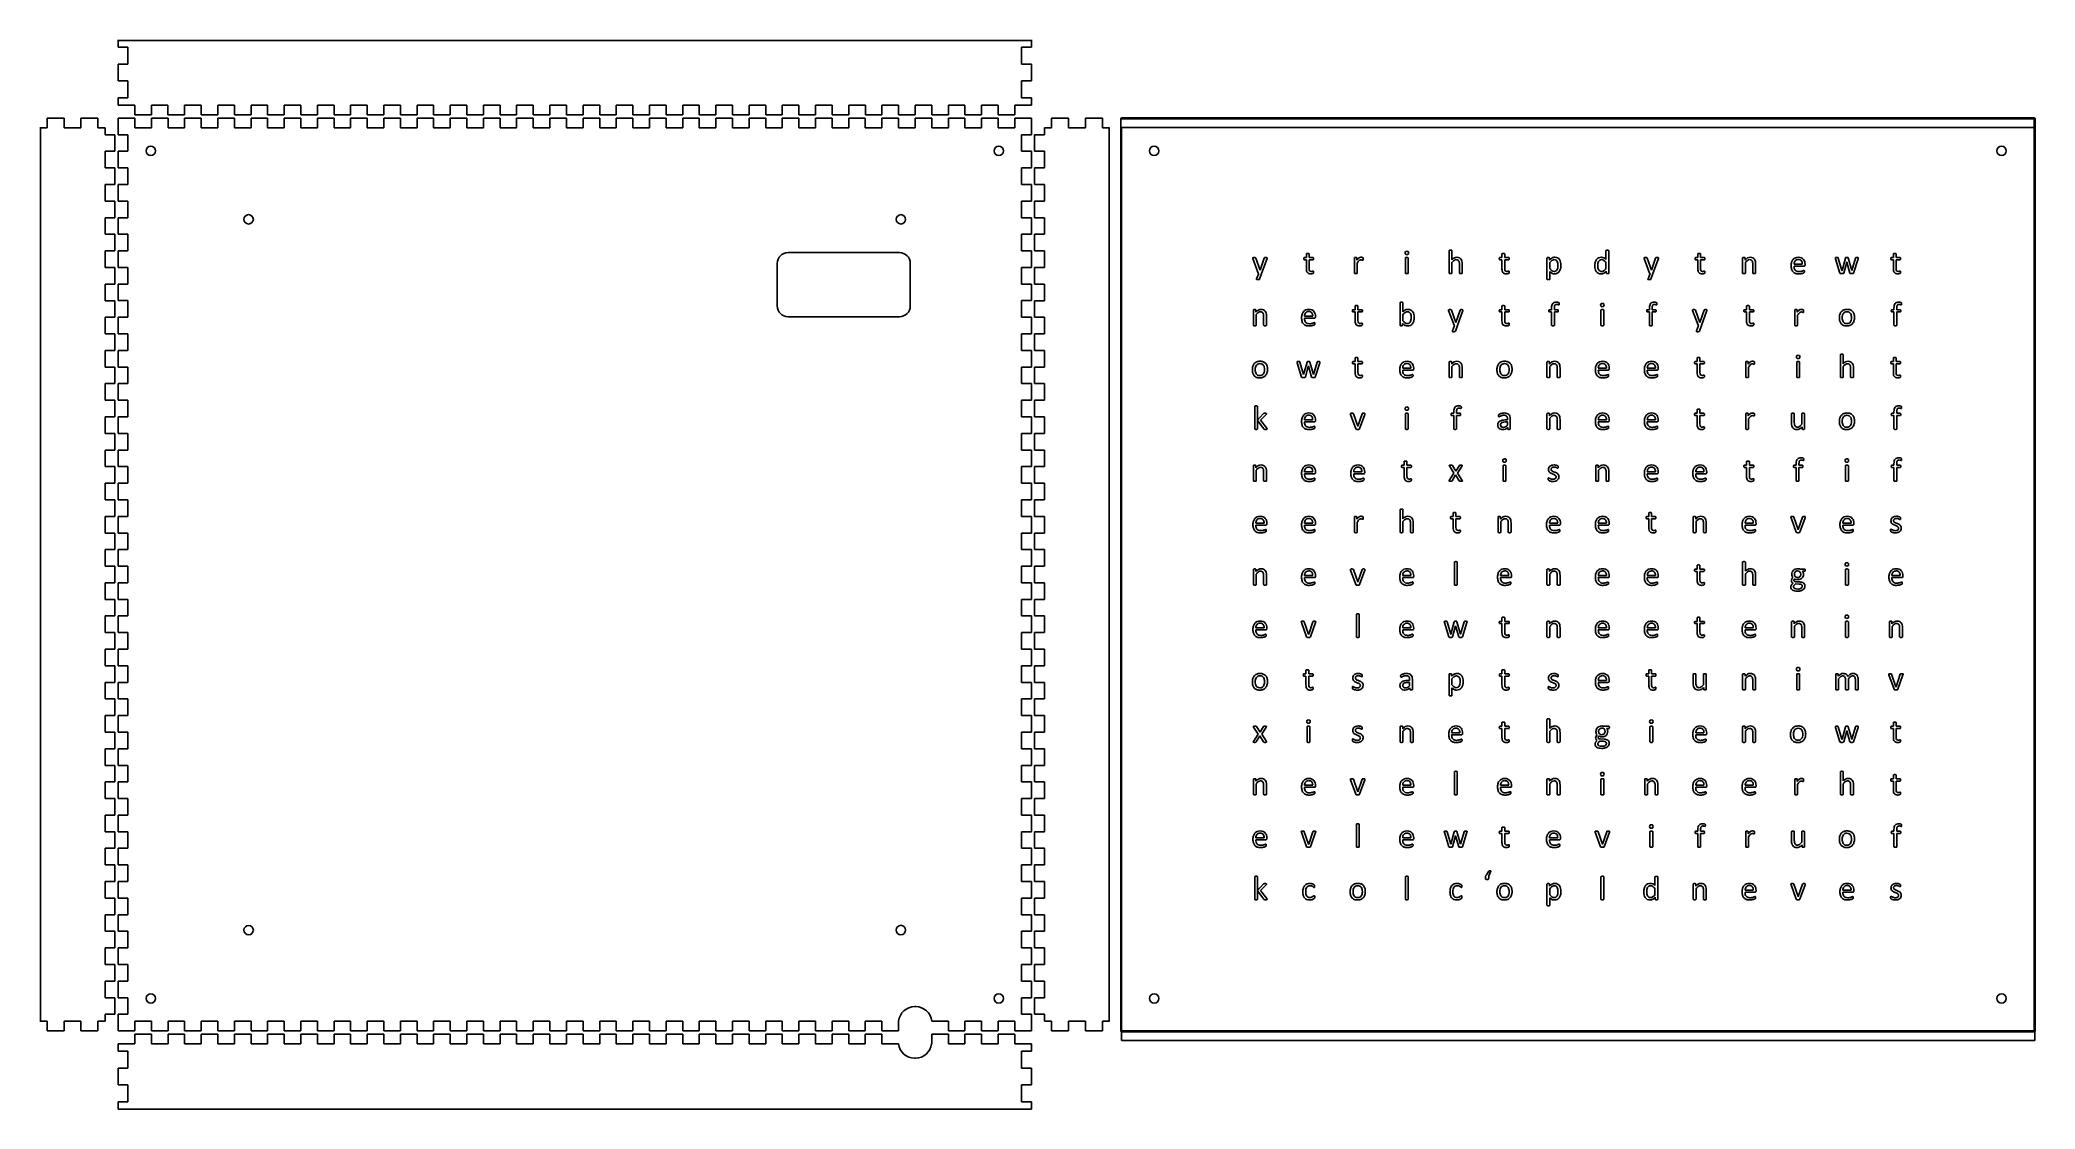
# Model space of a CAD drawing. Extents: x 0 to 612, y 0 to 328.
import ezdxf

# ---------------------------------------------------------------- set-up
doc = ezdxf.new("R2010")
doc.units = 0
doc.layers.add('Layer_1', color=7, linetype='CONTINUOUS')

msp = doc.modelspace()

# ---------------------------------------------------------------- linework, layer by layer
at = {"layer": 'Layer_1', "color": 7}
for p, q in [((24.139474, 327.997998), (24.141252, 328.140201)), ((301.146923, 327.997998), (24.139474, 327.997998)), ((24.141252, 328.140201), (24.141252, 325.940201)), ((24.141252, 325.940201), (27.141253, 325.940201)), ((27.141253, 325.940201), (27.141253, 320.740201)), ((301.141137, 320.740201), (301.141137, 325.940201)), ((301.141137, 325.940201), (304.141131, 325.940201)), ((304.136333, 327.997998), (301.146923, 327.997998)), ((304.141131, 328.140201), (304.136333, 327.997998)), ((304.141131, 325.940201), (304.141131, 328.140201)), ((27.141253, 320.740201), (24.141252, 320.740201)), ((24.141252, 320.740201), (24.141252, 315.540201)), ((304.141131, 320.740201), (301.141137, 320.740201)), ((304.141131, 315.540201), (304.141131, 320.740201)), ((24.141252, 315.540201), (27.141253, 315.540201)), ((27.141253, 315.540201), (27.141253, 310.340201)), ((301.141137, 310.340201), (301.141137, 315.540201)), ((301.141137, 315.540201), (304.141131, 315.540201)), ((24.141252, 308.140201), (24.141126, 308.140201)), ((24.141126, 308.140201), (29.232034, 308.140201)), ((27.141253, 310.340201), (24.141252, 310.340201)), ((24.141252, 310.340201), (24.141252, 308.140201)), ((29.232034, 308.140201), (29.232034, 305.140201)), ((34.322945, 305.140201), (34.322945, 308.140201)), ((34.322945, 308.140201), (39.413853, 308.140201)), ((39.413853, 308.140201), (39.413853, 305.140201)), ((44.504764, 305.140201), (44.504764, 308.140201)), ((44.504764, 308.140201), (49.595672, 308.140201)), ((49.595672, 308.140201), (49.595672, 305.140201)), ((54.68658, 305.140201), (54.68658, 308.140201)), ((54.68658, 308.140201), (59.77749, 308.140201)), ((59.77749, 308.140201), (59.77749, 305.140201)), ((64.868398, 305.140201), (64.868398, 308.140201)), ((64.868398, 308.140201), (69.959309, 308.140201)), ((69.959309, 308.140201), (69.959309, 305.140201)), ((75.050217, 305.140201), (75.050217, 308.140201)), ((75.050217, 308.140201), (80.141127, 308.140201)), ((80.141127, 308.140201), (80.141127, 305.140201)), ((85.232035, 305.140201), (85.232035, 308.140201)), ((85.232035, 308.140201), (90.322943, 308.140201)), ((90.322943, 308.140201), (90.322943, 305.140201)), ((95.413854, 305.140201), (95.413854, 308.140201)), ((95.413854, 308.140201), (100.504762, 308.140201)), ((100.504762, 308.140201), (100.504762, 305.140201)), ((105.595673, 305.140201), (105.595673, 308.140201)), ((105.595673, 308.140201), (110.68658, 308.140201)), ((110.68658, 308.140201), (110.68658, 305.140201)), ((115.777491, 305.140201), (115.777491, 308.140201)), ((115.777491, 308.140201), (120.868399, 308.140201)), ((120.868399, 308.140201), (120.868399, 305.140201)), ((125.959307, 305.140201), (125.959307, 308.140201)), ((125.959307, 308.140201), (131.050218, 308.140201)), ((131.050218, 308.140201), (131.050218, 305.140201)), ((136.141126, 305.140201), (136.141126, 308.140201)), ((136.141126, 308.140201), (141.232036, 308.140201)), ((141.232036, 308.140201), (141.232036, 305.140201)), ((146.322944, 305.140201), (146.322944, 308.140201)), ((146.322944, 308.140201), (151.413852, 308.140201)), ((151.413852, 308.140201), (151.413852, 305.140201)), ((156.504763, 305.140201), (156.504763, 308.140201)), ((156.504763, 308.140201), (161.595671, 308.140201)), ((161.595671, 308.140201), (161.595671, 305.140201)), ((166.686581, 305.140201), (166.686581, 308.140201)), ((166.686581, 308.140201), (171.777489, 308.140201)), ((171.777489, 308.140201), (171.777489, 305.140201)), ((176.8684, 305.140201), (176.8684, 308.140201)), ((176.8684, 308.140201), (181.959308, 308.140201)), ((181.959308, 308.140201), (181.959308, 305.140201)), ((187.050216, 305.140201), (187.050216, 308.140201)), ((187.050216, 308.140201), (192.141126, 308.140201)), ((192.141126, 308.140201), (192.141126, 305.140201)), ((197.232034, 305.140201), (197.232034, 308.140201)), ((197.232034, 308.140201), (202.322945, 308.140201)), ((202.322945, 308.140201), (202.322945, 305.140201)), ((207.413853, 305.140201), (207.413853, 308.140201)), ((207.413853, 308.140201), (212.504764, 308.140201)), ((212.504764, 308.140201), (212.504764, 305.140201)), ((217.595672, 305.140201), (217.595672, 308.140201)), ((217.595672, 308.140201), (222.686579, 308.140201)), ((222.686579, 308.140201), (222.686579, 305.140201)), ((227.77749, 305.140201), (227.77749, 308.140201)), ((227.77749, 308.140201), (232.868398, 308.140201)), ((232.868398, 308.140201), (232.868398, 305.140201)), ((237.959309, 305.140201), (237.959309, 308.140201)), ((237.959309, 308.140201), (243.050217, 308.140201)), ((243.050217, 308.140201), (243.050217, 305.140201)), ((248.141127, 305.140201), (248.141127, 308.140201)), ((248.141127, 308.140201), (253.232035, 308.140201)), ((253.232035, 308.140201), (253.232035, 305.140201)), ((258.322943, 305.140201), (258.322943, 308.140201)), ((258.322943, 308.140201), (263.413854, 308.140201)), ((263.413854, 308.140201), (263.413854, 305.140201)), ((268.504762, 305.140201), (268.504762, 308.140201)), ((268.504762, 308.140201), (273.595672, 308.140201)), ((273.595672, 308.140201), (273.595672, 305.140201)), ((278.686578, 305.140201), (278.686578, 308.140201)), ((278.686578, 308.140201), (283.777499, 308.140201)), ((283.777499, 308.140201), (283.777499, 305.140201)), ((288.868393, 305.140201), (288.868393, 308.140201)), ((288.868393, 308.140201), (293.959315, 308.140201)), ((293.959315, 308.140201), (293.959315, 305.140201)), ((299.050209, 305.140201), (299.050209, 308.140201)), ((299.050209, 308.140201), (304.141131, 308.140201)), ((304.141131, 310.340201), (301.141137, 310.340201)), ((304.141131, 308.140201), (304.141131, 310.340201)), ((304.141131, 308.140201), (304.141131, 308.140201)), ((0.28347, 301.133989), (0.141126, 301.140198)), ((0.141126, 301.140198), (2.341126, 301.140198)), ((0.28347, 299.231106), (0.28347, 301.133989)), ((2.341126, 301.140198), (2.341126, 304.140198)), ((2.341126, 304.140198), (7.541126, 304.140198)), ((7.541126, 304.140198), (7.541126, 301.140198)), ((7.541126, 301.140198), (12.741126, 301.140198)), ((12.741126, 301.140198), (12.741126, 304.140198)), ((12.741126, 304.140198), (17.941126, 304.140198)), ((17.941126, 304.140198), (17.941126, 301.140198)), ((17.941126, 301.140198), (20.141126, 301.140198)), ((20.141126, 301.140198), (20.141126, 301.140198)), ((20.141126, 301.140198), (20.141126, 299.04929)), ((29.231668, 304.138464), (24.142848, 304.138464)), ((24.142848, 304.138464), (24.142862, 304.138464)), ((24.142862, 304.138464), (24.142862, 299.049645)), ((29.231668, 301.139853), (29.231668, 304.138464)), ((34.320487, 301.139853), (29.231668, 301.139853)), ((29.232034, 305.140201), (34.322945, 305.140201)), ((39.418126, 304.138464), (34.320487, 304.138464)), ((34.320487, 304.138464), (34.320487, 301.139853)), ((39.413853, 305.140201), (44.504764, 305.140201)), ((39.418126, 301.139853), (39.418126, 304.138464)), ((44.506945, 301.139853), (39.418126, 301.139853)), ((49.595765, 304.138464), (44.506945, 304.138464)), ((44.506945, 304.138464), (44.506945, 301.139853)), ((49.595672, 305.140201), (54.68658, 305.140201)), ((49.595765, 301.139853), (49.595765, 304.138464)), ((54.684584, 301.139853), (49.595765, 301.139853)), ((59.773404, 304.138464), (54.684584, 304.138464)), ((54.684584, 304.138464), (54.684584, 301.139853)), ((59.773404, 301.139853), (59.773404, 304.138464)), ((64.871043, 301.139853), (59.773404, 301.139853)), ((59.77749, 305.140201), (64.868398, 305.140201)), ((69.959862, 304.138464), (64.871043, 304.138464)), ((64.871043, 304.138464), (64.871043, 301.139853)), ((69.959309, 305.140201), (75.050217, 305.140201)), ((69.959862, 301.139853), (69.959862, 304.138464)), ((75.048682, 301.139853), (69.959862, 301.139853)), ((80.137501, 304.138464), (75.048682, 304.138464)), ((75.048682, 304.138464), (75.048682, 301.139853)), ((80.137501, 301.139853), (80.137501, 304.138464)), ((85.23514, 301.139853), (80.137501, 301.139853)), ((80.141127, 305.140201), (85.232035, 305.140201)), ((90.323959, 304.138464), (85.23514, 304.138464)), ((85.23514, 304.138464), (85.23514, 301.139853)), ((90.322943, 305.140201), (95.413854, 305.140201)), ((90.323959, 301.139853), (90.323959, 304.138464)), ((95.412779, 301.139853), (90.323959, 301.139853)), ((100.501598, 304.138464), (95.412779, 304.138464)), ((95.412779, 304.138464), (95.412779, 301.139853)), ((100.501598, 301.139853), (100.501598, 304.138464)), ((105.599237, 301.139853), (100.501598, 301.139853)), ((100.504762, 305.140201), (105.595673, 305.140201)), ((110.688057, 304.138464), (105.599237, 304.138464)), ((105.599237, 304.138464), (105.599237, 301.139853)), ((110.68658, 305.140201), (115.777491, 305.140201)), ((110.688057, 301.139853), (110.688057, 304.138464)), ((115.776876, 301.139853), (110.688057, 301.139853)), ((120.865695, 304.138464), (115.776876, 304.138464)), ((115.776876, 304.138464), (115.776876, 301.139853)), ((120.865695, 301.139853), (120.865695, 304.138464)), ((125.963334, 301.139853), (120.865695, 301.139853)), ((120.868399, 305.140201), (125.959307, 305.140201)), ((131.052154, 304.138464), (125.963334, 304.138464)), ((125.963334, 304.138464), (125.963334, 301.139853)), ((131.050218, 305.140201), (136.141126, 305.140201)), ((131.052154, 301.139853), (131.052154, 304.138464)), ((136.140973, 301.139853), (131.052154, 301.139853)), ((141.229793, 304.138464), (136.140973, 304.138464)), ((136.140973, 304.138464), (136.140973, 301.139853)), ((141.229793, 301.139853), (141.229793, 304.138464)), ((146.318612, 301.139853), (141.229793, 301.139853)), ((141.232036, 305.140201), (146.322944, 305.140201)), ((151.416251, 304.138464), (146.318612, 304.138464)), ((146.318612, 304.138464), (146.318612, 301.139853)), ((151.413852, 305.140201), (156.504763, 305.140201)), ((151.416251, 301.139853), (151.416251, 304.138464)), ((156.50507, 301.139853), (151.416251, 301.139853)), ((161.59389, 304.138464), (156.50507, 304.138464)), ((156.50507, 304.138464), (156.50507, 301.139853)), ((161.59389, 301.139853), (161.59389, 304.138464)), ((166.682709, 301.139853), (161.59389, 301.139853)), ((161.595671, 305.140201), (166.686581, 305.140201)), ((171.780348, 304.138464), (166.682709, 304.138464)), ((166.682709, 304.138464), (166.682709, 301.139853)), ((171.777489, 305.140201), (176.8684, 305.140201)), ((171.780348, 301.139853), (171.780348, 304.138464)), ((176.869168, 301.139853), (171.780348, 301.139853)), ((181.957987, 304.138464), (176.869168, 304.138464)), ((176.869168, 304.138464), (176.869168, 301.139853)), ((181.957987, 301.139853), (181.957987, 304.138464)), ((187.046807, 301.139853), (181.957987, 301.139853)), ((181.959308, 305.140201), (187.050216, 305.140201)), ((192.144445, 304.138464), (187.046807, 304.138464)), ((187.046807, 304.138464), (187.046807, 301.139853)), ((192.141126, 305.140201), (197.232034, 305.140201)), ((192.144445, 301.139853), (192.144445, 304.138464)), ((197.233265, 301.139853), (192.144445, 301.139853)), ((202.322084, 304.138464), (197.233265, 304.138464)), ((197.233265, 304.138464), (197.233265, 301.139853)), ((202.322084, 301.139853), (202.322084, 304.138464)), ((207.410904, 301.139853), (202.322084, 301.139853)), ((202.322945, 305.140201), (207.413853, 305.140201)), ((212.508543, 304.138464), (207.410904, 304.138464)), ((207.410904, 304.138464), (207.410904, 301.139853)), ((212.504764, 305.140201), (217.595672, 305.140201)), ((212.508543, 301.139853), (212.508543, 304.138464)), ((217.597362, 301.139853), (212.508543, 301.139853)), ((222.686182, 304.138464), (217.597362, 304.138464)), ((217.597362, 304.138464), (217.597362, 301.139853)), ((222.686182, 301.139853), (222.686182, 304.138464)), ((227.775001, 301.139853), (222.686182, 301.139853)), ((222.686579, 305.140201), (227.77749, 305.140201)), ((232.87264, 304.138464), (227.775001, 304.138464)), ((227.775001, 304.138464), (227.775001, 301.139853)), ((232.868398, 305.140201), (237.959309, 305.140201)), ((232.87264, 301.139853), (232.87264, 304.138464)), ((237.961459, 301.139853), (232.87264, 301.139853)), ((243.050279, 304.138464), (237.961459, 304.138464)), ((237.961459, 304.138464), (237.961459, 301.139853)), ((243.050217, 305.140201), (248.141127, 305.140201)), ((243.050279, 301.139853), (243.050279, 304.138464)), ((248.139098, 301.139853), (243.050279, 301.139853)), ((253.227918, 304.138464), (248.139098, 304.138464)), ((248.139098, 304.138464), (248.139098, 301.139853)), ((253.227918, 301.139853), (253.227918, 304.138464)), ((258.325557, 301.139853), (253.227918, 301.139853)), ((253.232035, 305.140201), (258.322943, 305.140201)), ((263.414376, 304.138464), (258.325557, 304.138464)), ((258.325557, 304.138464), (258.325557, 301.139853)), ((263.413854, 305.140201), (268.504762, 305.140201)), ((263.414376, 301.139853), (263.414376, 304.138464)), ((268.503195, 301.139853), (263.414376, 301.139853)), ((273.592015, 304.138464), (268.503195, 304.138464)), ((268.503195, 304.138464), (268.503195, 301.139853)), ((273.592015, 301.139853), (273.592015, 304.138464)), ((278.689654, 301.139853), (273.592015, 301.139853)), ((273.595672, 305.140201), (278.686578, 305.140201)), ((283.778487, 304.138464), (278.689654, 304.138464)), ((278.689654, 304.138464), (278.689654, 301.139853)), ((283.777499, 305.140201), (288.868393, 305.140201)), ((283.778487, 301.139853), (283.778487, 304.138464)), ((288.867321, 301.139853), (283.778487, 301.139853)), ((293.956126, 304.138464), (288.867321, 304.138464)), ((288.867321, 304.138464), (288.867321, 301.139853)), ((293.956126, 301.139853), (293.956126, 304.138464)), ((299.053765, 301.139853), (293.956126, 301.139853)), ((293.959315, 305.140201), (299.050209, 305.140201)), ((304.142599, 304.138464), (299.053765, 304.138464)), ((299.053765, 304.138464), (299.053765, 301.139853)), ((304.142599, 299.049645), (304.142599, 304.138464)), ((308.141123, 299.049293), (308.141123, 301.140201)), ((308.141123, 301.140201), (308.141123, 301.140201)), ((308.141123, 301.140201), (310.34113, 301.140201)), ((310.34113, 301.140201), (310.34113, 304.140201)), ((310.34113, 304.140201), (315.541131, 304.140201)), ((315.541131, 304.140201), (315.541131, 301.140201)), ((315.541131, 301.140201), (320.741132, 301.140201)), ((320.741132, 301.140201), (320.741132, 304.140201)), ((320.741132, 304.140201), (325.941133, 304.140201)), ((325.941133, 304.140201), (325.941133, 301.140201)), ((325.941133, 301.140201), (328.141139, 301.140201)), ((328.141139, 301.140201), (327.999323, 301.136814)), ((327.999323, 301.136814), (327.999323, 36.763657)), ((331.61285, 24.06684), (331.61285, 304.066828)), ((331.61285, 304.066828), (331.61285, 304.066828)), ((331.725799, 304.179777), (611.725787, 304.179777)), ((331.725799, 303.897405), (331.895222, 304.066828)), ((611.725787, 303.897405), (331.725799, 303.897405)), ((331.725799, 301.244606), (331.725799, 21.188143)), ((611.782262, 301.244606), (331.725799, 301.244606)), ((331.725799, 301.244606), (331.725799, 301.244606)), ((611.612839, 24.06684), (611.612839, 304.066828)), ((611.612839, 304.066828), (611.725787, 303.897405)), ((611.782262, 21.188143), (611.782262, 301.244606)), ((611.895211, 304.066828), (611.895211, 24.06684)), ((0.28347, 27.139936), (0.28347, 299.231106)), ((20.141126, 299.04929), (23.141126, 299.04929)), ((23.141126, 293.958379), (20.141126, 293.958379)), ((20.141126, 293.958379), (20.141126, 288.867471)), ((23.141126, 299.04929), (23.141126, 293.958379)), ((24.142862, 299.049645), (27.141473, 299.049645)), ((27.141473, 293.960825), (24.142862, 293.960825)), ((24.142862, 293.960825), (24.142862, 288.863186)), ((27.141473, 299.049645), (27.141473, 293.960825)), ((301.143987, 293.960825), (301.143987, 299.049645)), ((301.143987, 299.049645), (304.142599, 299.049645)), ((304.142599, 293.960825), (301.143987, 293.960825)), ((304.142599, 288.863186), (304.142599, 293.960825)), ((305.141129, 293.958382), (305.141129, 299.049293)), ((305.141129, 299.049293), (308.141123, 299.049293)), ((308.141123, 293.958382), (305.141129, 293.958382)), ((308.141123, 288.867474), (308.141123, 293.958382)), ((20.141126, 288.867471), (23.141126, 288.867471)), ((23.141126, 288.867471), (23.141126, 283.776561)), ((24.142862, 288.863186), (27.141473, 288.863186)), ((27.141473, 288.863186), (27.141473, 283.774367)), ((301.143987, 283.774367), (301.143987, 288.863186)), ((301.143987, 288.863186), (304.142599, 288.863186)), ((305.141129, 283.776563), (305.141129, 288.867474)), ((305.141129, 288.867474), (308.141123, 288.867474)), ((23.141126, 283.776561), (20.141126, 283.776561)), ((20.141126, 283.776561), (20.141126, 278.685653)), ((27.141473, 283.774367), (24.142862, 283.774367)), ((24.142862, 283.774367), (24.142862, 278.685548)), ((304.142599, 283.774367), (301.143987, 283.774367)), ((304.142599, 278.685548), (304.142599, 283.774367)), ((308.141123, 283.776563), (305.141129, 283.776563)), ((308.141123, 278.685655), (308.141123, 283.776563)), ((20.141126, 278.685653), (23.141126, 278.685653)), ((23.141126, 278.685653), (23.141126, 273.594745)), ((24.142862, 278.685548), (27.141473, 278.685548)), ((27.141473, 278.685548), (27.141473, 273.596728)), ((301.143987, 273.596728), (301.143987, 278.685548)), ((301.143987, 278.685548), (304.142599, 278.685548)), ((305.141129, 273.594748), (305.141129, 278.685655)), ((305.141129, 278.685655), (308.141123, 278.685655)), ((23.141126, 273.594745), (20.141126, 273.594745)), ((20.141126, 273.594745), (20.141126, 268.503834)), ((27.141473, 273.596728), (24.142862, 273.596728)), ((24.142862, 273.596728), (24.142862, 268.507909)), ((304.142599, 273.596728), (301.143987, 273.596728)), ((304.142599, 268.507909), (304.142599, 273.596728)), ((308.141123, 273.594748), (305.141129, 273.594748)), ((308.141123, 268.503837), (308.141123, 273.594748)), ((20.141126, 268.503834), (23.141126, 268.503834)), ((23.141126, 263.412926), (20.141126, 263.412926)), ((20.141126, 263.412926), (20.141126, 258.322015)), ((23.141126, 268.503834), (23.141126, 263.412926)), ((24.142862, 268.507909), (27.141473, 268.507909)), ((27.141473, 263.41027), (24.142862, 263.41027)), ((24.142862, 263.41027), (24.142862, 258.32145)), ((27.141473, 268.507909), (27.141473, 263.41027)), ((301.143987, 263.41027), (301.143987, 268.507909)), ((301.143987, 268.507909), (304.142599, 268.507909)), ((304.142599, 263.41027), (301.143987, 263.41027)), ((304.142599, 258.32145), (304.142599, 263.41027)), ((305.141129, 263.412929), (305.141129, 268.503837)), ((305.141129, 268.503837), (308.141123, 268.503837)), ((308.141123, 263.412929), (305.141129, 263.412929)), ((308.141123, 258.322018), (308.141123, 263.412929)), ((432.2488, 256.587855), (432.2488, 263.477068)), ((433.0996, 263.477068), (433.0996, 260.697664)), ((480.322109, 260.759541), (480.322109, 263.456441)), ((481.178082, 263.456441), (481.178063, 256.587855)), ((20.141126, 258.322015), (23.141126, 258.322015)), ((23.141126, 258.322015), (23.141126, 253.231108)), ((24.142862, 258.32145), (27.141473, 258.32145)), ((27.141473, 258.32145), (27.141473, 253.232631)), ((301.143987, 253.232631), (301.143987, 258.32145)), ((301.143987, 258.32145), (304.142599, 258.32145)), ((305.141129, 253.23111), (305.141129, 258.322018)), ((305.141129, 258.322018), (308.141123, 258.322018)), ((373.694697, 256.623952), (372.03943, 261.058624)), ((372.926365, 261.187536), (374.251609, 257.464478)), ((374.251609, 257.464478), (374.267079, 257.464478)), ((374.267079, 257.464478), (375.545915, 261.208164)), ((376.391596, 261.07407), (374.726016, 256.458943)), ((388.456317, 260.656381), (387.806586, 260.656381)), ((387.811743, 261.362809), (388.456317, 261.362809)), ((388.456317, 261.362809), (388.456317, 262.466323)), ((388.456317, 257.944012), (388.456317, 260.656381)), ((390.498329, 260.656381), (389.307156, 260.656381)), ((389.307156, 260.656381), (389.307156, 258.06777)), ((389.307157, 262.466323), (389.307157, 261.362809)), ((389.307157, 261.362809), (390.49833, 261.362809)), ((403.164436, 256.587817), (403.164436, 261.228753)), ((403.932768, 261.228753), (403.932768, 260.55324)), ((404.015275, 259.64052), (404.015275, 256.587817)), ((405.876814, 260.924531), (405.876809, 260.924549)), ((418.807854, 256.587855), (418.807854, 261.228791)), ((419.658679, 261.228791), (419.658679, 256.587855)), ((419.756652, 262.796397), (419.756652, 262.796397)), ((433.0996, 259.831352), (433.0996, 256.587855)), ((435.394285, 256.587855), (435.394285, 259.305382)), ((436.245123, 259.413667), (436.245099, 256.587855)), ((448.432097, 260.656381), (447.782369, 260.656381)), ((447.787522, 261.362809), (448.432097, 261.362809)), ((448.432097, 261.362809), (448.432097, 262.466323)), ((448.432097, 257.944012), (448.432097, 260.656381)), ((450.474106, 260.656381), (449.28293, 260.656381)), ((449.28293, 260.656381), (449.28293, 258.06777)), ((449.282944, 262.466323), (449.282944, 261.362809)), ((449.282944, 261.362809), (450.47412, 261.362809)), ((462.236661, 254.74697), (462.236661, 261.22881)), ((462.984358, 261.22881), (462.984358, 260.604862)), ((463.087462, 259.82104), (463.087462, 257.974978)), ((463.087462, 257.067435), (463.087462, 254.74697)), ((465.609037, 258.88254), (465.609037, 258.88254)), ((466.506311, 258.980533), (466.506283, 258.980514)), ((480.322071, 257.995596), (480.322071, 259.851979)), ((480.420083, 256.587855), (480.420083, 257.201491)), ((493.702716, 256.623956), (492.047452, 261.058629)), ((492.934382, 261.187541), (494.259628, 257.464483)), ((494.259628, 257.464483), (494.275112, 257.464483)), ((494.275112, 257.464483), (495.55395, 261.208168)), ((496.399635, 261.074075), (494.734032, 256.458943)), ((508.464342, 260.656381), (507.814609, 260.656381)), ((507.819767, 261.362809), (508.464342, 261.362809)), ((508.464342, 261.362809), (508.464342, 262.466323)), ((508.464342, 257.944012), (508.464342, 260.656381)), ((510.506304, 260.656381), (509.315132, 260.656381)), ((509.315132, 260.656381), (509.315132, 258.06777)), ((509.315142, 262.466323), (509.315142, 261.362809)), ((509.315142, 261.362809), (510.506313, 261.362809)), ((522.212413, 256.587855), (522.212413, 261.228791)), ((522.980737, 261.228791), (522.980737, 260.615155)), ((523.06326, 259.831352), (523.06326, 256.587855)), ((525.357945, 256.587855), (525.357945, 259.305382)), ((526.208764, 259.418825), (526.208755, 256.587855)), ((537.991848, 259.362102), (540.508265, 259.362102)), ((541.034239, 258.738154), (537.991848, 258.738154)), ((541.364252, 259.264104), (541.364261, 259.109431)), ((552.070703, 256.613584), (550.714519, 261.022471)), ((551.560194, 261.223595), (552.679177, 257.397401)), ((552.679177, 257.397401), (552.689483, 257.350998)), ((552.689483, 257.350998), (552.69979, 257.397401)), ((552.69979, 257.397401), (553.725948, 261.223595)), ((554.123024, 259.980868), (553.22062, 256.613612)), ((554.13333, 260.027271), (554.123024, 259.980868)), ((554.143637, 259.980868), (554.13333, 260.027271)), ((555.118234, 256.613612), (554.143637, 259.980868)), ((554.592269, 261.233911), (555.700936, 257.397401)), ((555.700936, 257.397401), (555.711243, 257.350998)), ((555.711243, 257.350998), (555.71642, 257.397401)), ((555.71642, 257.397401), (556.819929, 261.223595)), ((557.629489, 261.022528), (556.262988, 256.61364)), ((557.675939, 261.239036), (557.675892, 261.239102)), ((568.440112, 260.656381), (567.790384, 260.656381)), ((567.795537, 261.362809), (568.440112, 261.362809)), ((568.440112, 261.362809), (568.440112, 262.466323)), ((568.440112, 257.944012), (568.440112, 260.656381)), ((570.482074, 260.656381), (569.290898, 260.656381)), ((569.290898, 260.656381), (569.290898, 258.06777)), ((569.290912, 262.466323), (569.290912, 261.362809)), ((569.290912, 261.362809), (570.482088, 261.362809)), ((23.141126, 253.231108), (20.141126, 253.231108)), ((20.141126, 253.231108), (20.141126, 248.140197)), ((27.141473, 253.232631), (24.142862, 253.232631)), ((24.142862, 253.232631), (24.142862, 248.143811)), ((304.142599, 253.232631), (301.143987, 253.232631)), ((304.142599, 248.143811), (304.142599, 253.232631)), ((308.141123, 253.23111), (305.141129, 253.23111)), ((308.141123, 248.1402), (308.141123, 253.23111)), ((373.199664, 254.844929), (373.839082, 256.458943)), ((374.726016, 256.458943), (374.107225, 254.752109)), ((390.668496, 256.928155), (390.668497, 256.928188)), ((450.644263, 256.928155), (450.644263, 256.928188)), ((493.207685, 254.844929), (493.847102, 256.458948)), ((494.734032, 256.458943), (494.115237, 254.752109)), ((510.676466, 256.928155), (510.676508, 256.928188)), ((570.652231, 256.928155), (570.652278, 256.928188)), ((20.141126, 248.140197), (23.141126, 248.140197)), ((23.141126, 248.140197), (23.141126, 243.049289)), ((24.142862, 248.143811), (27.141473, 248.143811)), ((27.141473, 248.143811), (27.141473, 243.046173)), ((301.143987, 243.046173), (301.143987, 248.143811)), ((301.143987, 248.143811), (304.142599, 248.143811)), ((305.141129, 243.049292), (305.141129, 248.1402)), ((305.141129, 248.1402), (308.141123, 248.1402)), ((372.216492, 240.605616), (372.216492, 245.246552)), ((372.984825, 245.246552), (372.984825, 244.632915)), ((402.777448, 245.380575), (403.422022, 245.380575)), ((403.422022, 245.380575), (403.422022, 246.484089)), ((404.272861, 246.484089), (404.272861, 245.380575)), ((404.272861, 245.380575), (405.464034, 245.380575)), ((417.226558, 240.605602), (417.226558, 247.49481)), ((418.077397, 247.49481), (418.077397, 244.715406)), ((433.72695, 240.641717), (432.071682, 245.07639)), ((432.958616, 245.205302), (434.283863, 241.482239)), ((434.299346, 241.482239), (435.57818, 245.225929)), ((436.423864, 245.091836), (434.758261, 240.476699)), ((447.787522, 245.380575), (448.432097, 245.380575)), ((448.432097, 245.380575), (448.432097, 246.484089)), ((449.282944, 246.484089), (449.282944, 245.380575)), ((449.282944, 245.380575), (450.47412, 245.380575)), ((462.989493, 245.380612), (463.644379, 245.380612)), ((463.644379, 245.380612), (463.644379, 245.860174)), ((464.500332, 245.885959), (464.500332, 245.380612)), ((464.500332, 245.380612), (465.536811, 245.380612)), ((465.964849, 247.154491), (465.964788, 247.154491)), ((478.783602, 240.605616), (478.783602, 245.246552)), ((479.634449, 245.246552), (479.634449, 240.605616)), ((479.732427, 246.814158), (479.732427, 246.814158)), ((492.977326, 245.380612), (493.632212, 245.380612)), ((493.632212, 245.380612), (493.632212, 245.860174)), ((494.488218, 245.885959), (494.488218, 245.380612)), ((494.488218, 245.380612), (495.524691, 245.380612)), ((495.952682, 247.154491), (495.952668, 247.154491)), ((508.555477, 240.641717), (506.900209, 245.07639)), ((507.787143, 245.205302), (509.11239, 241.482239)), ((509.127873, 241.482239), (510.406707, 245.225929)), ((511.252391, 245.091836), (509.586788, 240.476699)), ((522.785482, 245.380575), (523.430056, 245.380575)), ((523.430056, 245.380575), (523.430056, 246.484089)), ((524.280904, 246.484089), (524.280904, 245.380575)), ((524.280904, 245.380575), (525.472075, 245.380575)), ((538.194605, 240.605578), (538.194605, 245.246514)), ((538.962929, 245.246514), (538.962929, 244.571001)), ((540.906729, 244.942291), (540.907002, 244.94231)), ((567.975314, 245.380612), (568.630205, 245.380612)), ((568.630205, 245.380612), (568.630205, 245.860174)), ((569.486168, 245.885959), (569.486168, 245.380612)), ((569.486168, 245.380612), (570.522646, 245.380612)), ((570.95067, 247.154491), (570.950623, 247.154491)), ((23.141126, 243.049289), (20.141126, 243.049289)), ((20.141126, 243.049289), (20.141126, 237.958381)), ((27.141473, 243.046173), (24.142862, 243.046173)), ((24.142862, 243.046173), (24.142862, 237.957353)), ((304.142599, 243.046173), (301.143987, 243.046173)), ((304.142599, 237.957353), (304.142599, 243.046173)), ((308.141123, 243.049292), (305.141129, 243.049292)), ((308.141123, 237.958384), (308.141123, 243.049292)), ((373.06733, 243.849113), (373.06733, 240.605616)), ((375.362015, 240.605616), (375.362015, 243.323143)), ((376.212853, 243.436586), (376.212853, 240.605616)), ((387.882998, 243.379862), (390.399416, 243.379862)), ((390.925389, 242.755915), (387.882998, 242.755915)), ((391.255416, 243.281912), (391.255411, 243.127191)), ((403.422022, 244.674146), (402.772291, 244.674146)), ((403.422022, 241.961777), (403.422022, 244.674146)), ((405.464034, 244.674146), (404.272861, 244.674146)), ((404.272861, 244.674146), (404.272861, 242.085536)), ((405.634202, 240.945921), (405.634202, 240.945949)), ((417.979421, 241.172826), (417.979421, 240.605602)), ((418.077396, 243.838811), (418.077396, 241.987591)), ((420.598972, 242.889994), (420.598972, 242.889985)), ((421.496219, 242.987926), (421.496218, 242.987963)), ((433.231915, 238.86269), (433.871336, 240.476704)), ((434.758261, 240.476699), (434.139467, 238.76987)), ((434.283863, 241.482239), (434.299346, 241.482239)), ((448.432097, 244.674146), (447.782369, 244.674146)), ((448.432097, 241.961777), (448.432097, 244.674146)), ((450.474106, 244.674146), (449.28293, 244.674146)), ((449.28293, 244.674146), (449.28293, 242.085536)), ((450.644263, 240.945921), (450.644263, 240.945949)), ((463.644379, 244.674184), (462.989493, 244.674184)), ((463.644379, 240.60563), (463.644379, 244.674184)), ((465.536825, 244.674184), (464.500346, 244.674184)), ((464.500346, 244.674184), (464.500346, 240.60563)), ((493.632259, 244.674184), (492.977373, 244.674184)), ((493.632259, 240.60563), (493.632259, 244.674184)), ((495.524701, 244.674184), (494.488227, 244.674184)), ((494.488227, 244.674184), (494.488227, 240.60563)), ((508.060442, 238.86269), (508.699863, 240.476704)), ((509.586788, 240.476699), (508.967994, 238.76987)), ((509.11239, 241.482239), (509.127873, 241.482239)), ((523.430056, 244.674146), (522.780324, 244.674146)), ((523.430056, 241.961777), (523.430056, 244.674146)), ((525.472066, 244.674146), (524.280894, 244.674146)), ((524.280894, 244.674146), (524.280894, 242.085536)), ((525.642228, 240.945921), (525.642223, 240.945949)), ((539.045452, 243.658281), (539.045452, 240.605578)), ((555.6191, 242.920928), (555.6191, 242.920928)), ((556.516351, 242.977647), (556.516351, 242.977647)), ((568.630205, 244.674184), (567.975314, 244.674184)), ((568.630205, 240.60563), (568.630205, 244.674184)), ((570.522656, 244.674184), (569.486177, 244.674184)), ((569.486177, 244.674184), (569.486177, 240.60563)), ((20.141126, 237.958381), (23.141126, 237.958381)), ((23.141126, 232.86747), (20.141126, 232.86747)), ((20.141126, 232.86747), (20.141126, 227.776562)), ((23.141126, 237.958381), (23.141126, 232.86747)), ((24.142862, 237.957353), (27.141473, 237.957353)), ((27.141473, 232.868534), (24.142862, 232.868534)), ((24.142862, 232.868534), (24.142862, 227.779714)), ((27.141473, 237.957353), (27.141473, 232.868534)), ((301.143987, 232.868534), (301.143987, 237.957353)), ((301.143987, 237.957353), (304.142599, 237.957353)), ((304.142599, 232.868534), (301.143987, 232.868534)), ((304.142599, 227.779714), (304.142599, 232.868534)), ((305.141129, 232.867473), (305.141129, 237.958384)), ((305.141129, 237.958384), (308.141123, 237.958384)), ((308.141123, 232.867473), (305.141129, 232.867473)), ((308.141123, 227.776565), (308.141123, 232.867473)), ((20.141126, 227.776562), (23.141126, 227.776562)), ((23.141126, 227.776562), (23.141126, 222.685652)), ((24.142862, 227.779714), (27.141473, 227.779714)), ((27.141473, 227.779714), (27.141473, 222.682075)), ((301.143987, 222.682075), (301.143987, 227.779714)), ((301.143987, 227.779714), (304.142599, 227.779714)), ((305.141129, 222.685655), (305.141129, 227.776565)), ((305.141129, 227.776565), (308.141123, 227.776565)), ((375.635314, 226.995159), (375.635314, 226.995159)), ((376.532561, 227.051882), (376.532561, 227.051882)), ((386.996127, 224.705575), (385.639942, 229.114463)), ((386.485626, 229.315587), (387.604608, 225.489397)), ((387.62523, 225.489397), (388.651393, 229.315587)), ((389.04845, 228.072859), (388.146046, 224.705603)), ((389.058761, 228.119262), (389.04845, 228.072859)), ((389.069072, 228.072859), (389.058761, 228.119262)), ((390.043669, 224.705603), (389.069072, 228.072859)), ((389.5177, 229.325903), (390.626367, 225.489397)), ((390.641837, 225.489397), (391.745348, 229.315587)), ((392.554929, 229.114519), (391.188431, 224.705632)), ((392.601343, 229.331032), (392.601337, 229.331098)), ((403.422022, 228.748377), (402.772291, 228.748377)), ((402.777448, 229.454805), (403.422022, 229.454805)), ((403.422022, 229.454805), (403.422022, 230.558319)), ((403.422022, 226.036008), (403.422022, 228.748377)), ((404.272861, 230.558319), (404.272861, 229.454805)), ((404.272861, 229.454805), (405.464034, 229.454805)), ((405.464034, 228.748377), (404.272861, 228.748377)), ((404.272861, 228.748377), (404.272861, 226.159766)), ((417.983833, 227.454098), (420.50025, 227.454098)), ((421.026224, 226.83015), (417.983833, 226.83015)), ((421.356237, 227.356143), (421.356246, 227.201422)), ((432.2488, 224.679846), (432.2488, 229.320782)), ((433.017124, 229.320782), (433.017124, 228.707146)), ((433.0996, 227.923348), (433.0996, 224.679846)), ((435.394285, 224.679846), (435.394285, 227.397374)), ((436.245156, 227.510817), (436.245099, 224.679846)), ((450.633265, 226.995159), (450.633265, 226.995159)), ((451.530516, 227.051882), (451.530516, 227.051882)), ((462.236689, 224.679846), (462.236689, 229.320782)), ((463.005061, 229.320782), (463.005061, 228.707146)), ((463.08749, 227.923348), (463.08749, 224.679846)), ((465.382175, 224.679846), (465.382175, 227.397374)), ((466.233088, 227.510817), (466.232985, 224.679846)), ((477.959603, 227.454098), (480.476021, 227.454098)), ((481.001994, 226.83015), (477.959603, 226.83015)), ((481.331955, 227.356143), (481.332017, 227.201422)), ((492.981783, 227.454098), (495.4982, 227.454098)), ((496.024174, 226.83015), (492.981783, 226.83015)), ((496.354135, 227.356143), (496.354196, 227.201422)), ((508.294923, 228.748377), (507.645195, 228.748377)), ((507.650353, 229.454805), (508.294923, 229.454805)), ((508.294923, 229.454805), (508.294923, 230.558319)), ((508.294923, 226.036008), (508.294923, 228.748377)), ((510.336937, 228.748377), (509.145766, 228.748377)), ((509.145766, 228.748377), (509.145766, 226.159766)), ((509.145775, 230.558319), (509.145775, 229.454805)), ((509.145775, 229.454805), (510.336947, 229.454805)), ((523.172439, 224.679809), (523.172439, 229.320745)), ((523.940763, 229.320745), (523.940763, 228.645231)), ((524.023287, 227.732516), (524.023287, 224.679809)), ((525.884564, 229.016522), (525.884832, 229.016545)), ((538.815893, 224.679846), (538.815893, 229.320782)), ((539.666694, 229.320782), (539.666694, 224.679846)), ((539.764667, 230.888388), (539.764667, 230.888388)), ((552.200345, 224.679846), (552.200345, 231.569059)), ((553.051145, 231.569059), (553.051145, 228.789655)), ((553.051145, 227.923348), (553.051145, 224.679846)), ((555.34583, 224.679846), (555.34583, 227.397374)), ((556.196668, 227.505663), (556.19664, 224.679846)), ((568.440112, 228.748377), (567.790384, 228.748377)), ((567.795537, 229.454805), (568.440112, 229.454805)), ((568.440112, 229.454805), (568.440112, 230.558319)), ((568.440112, 226.036008), (568.440112, 228.748377)), ((570.482074, 228.748377), (569.290898, 228.748377)), ((569.290898, 228.748377), (569.290898, 226.159766)), ((569.290912, 230.558319), (569.290912, 229.454805)), ((569.290912, 229.454805), (570.482088, 229.454805)), ((23.141126, 222.685652), (20.141126, 222.685652)), ((20.141126, 222.685652), (20.141126, 217.594744)), ((27.141473, 222.682075), (24.142862, 222.682075)), ((24.142862, 222.682075), (24.142862, 217.593256)), ((304.142599, 222.682075), (301.143987, 222.682075)), ((304.142599, 217.593256), (304.142599, 222.682075)), ((308.141123, 222.685655), (305.141129, 222.685655)), ((308.141123, 217.594747), (308.141123, 222.685655)), ((387.604608, 225.489397), (387.614919, 225.442994)), ((387.614919, 225.442994), (387.62523, 225.489397)), ((390.626367, 225.489397), (390.636679, 225.442994)), ((390.636679, 225.442994), (390.641837, 225.489397)), ((405.634202, 225.020151), (405.634202, 225.020184)), ((510.507094, 225.020151), (510.50709, 225.020184)), ((570.652231, 225.020151), (570.652278, 225.020184)), ((20.141126, 217.594744), (23.141126, 217.594744)), ((23.141126, 217.594744), (23.141126, 212.503833)), ((24.142862, 217.593256), (27.141473, 217.593256)), ((27.141473, 217.593256), (27.141473, 212.504436)), ((301.143987, 212.504436), (301.143987, 217.593256)), ((301.143987, 217.593256), (304.142599, 217.593256)), ((305.141129, 212.503836), (305.141129, 217.594747)), ((305.141129, 217.594747), (308.141123, 217.594747)), ((372.611812, 208.81057), (372.611812, 215.699783)), ((373.46265, 215.699783), (373.46265, 211.502312)), ((419.756652, 215.019093), (419.756652, 215.019093)), ((435.976959, 215.359426), (435.976903, 215.359426)), ((508.294923, 213.585557), (508.294923, 214.689071)), ((509.145775, 214.689071), (509.145775, 213.585557)), ((570.95067, 215.359426), (570.950623, 215.359426)), ((23.141126, 212.503833), (20.141126, 212.503833)), ((20.141126, 212.503833), (20.141126, 207.412925)), ((27.141473, 212.504436), (24.142862, 212.504436)), ((24.142862, 212.504436), (24.142862, 207.415617)), ((304.142599, 212.504436), (301.143987, 212.504436)), ((304.142599, 207.415617), (304.142599, 212.504436)), ((308.141123, 212.503836), (305.141129, 212.503836)), ((308.141123, 207.412928), (308.141123, 212.503836)), ((373.46265, 211.502312), (375.215893, 213.430879)), ((375.422156, 208.815728), (373.46265, 211.383711)), ((373.46265, 211.383711), (373.46265, 208.81057)), ((376.092514, 213.1885), (374.411464, 211.507451)), ((374.411464, 211.507451), (376.298777, 209.058069)), ((376.422536, 208.815709), (376.422536, 208.815709)), ((387.882998, 211.584798), (390.399416, 211.584798)), ((390.925389, 210.96085), (387.882998, 210.96085)), ((391.255416, 211.486848), (391.255411, 211.332127)), ((403.615536, 208.836322), (402.037618, 213.24521)), ((402.898764, 213.446343), (404.208539, 209.620154)), ((404.208539, 209.620154), (404.229166, 209.558272)), ((404.229166, 209.558272), (404.244635, 209.620154)), ((404.244635, 209.620154), (405.53894, 213.446343)), ((406.364001, 213.245238), (404.780926, 208.836351)), ((406.405249, 213.461784), (406.405265, 213.461798)), ((418.807854, 208.810551), (418.807854, 213.451487)), ((419.658679, 213.451487), (419.658679, 208.810551)), ((433.001603, 213.585548), (433.656489, 213.585548)), ((433.656489, 212.879072), (433.001603, 212.879072)), ((433.656489, 213.585548), (433.656489, 214.065114)), ((433.656489, 208.810518), (433.656489, 212.879072)), ((434.512447, 214.090894), (434.512447, 213.585548)), ((434.512447, 213.585548), (435.548921, 213.585548)), ((435.548931, 212.879072), (434.512457, 212.879072)), ((434.512457, 212.879072), (434.512457, 208.810518)), ((450.090829, 210.924754), (449.36375, 210.924754)), ((449.451436, 211.53839), (450.090852, 211.53839)), ((450.090829, 209.939845), (450.090829, 210.924754)), ((450.090852, 211.53839), (450.090852, 211.89935)), ((450.204295, 208.805393), (450.204295, 209.26949)), ((450.93657, 211.935433), (450.936509, 208.805393)), ((462.236689, 208.810551), (462.236689, 213.451487)), ((463.005061, 213.451487), (463.005061, 212.837851)), ((463.08749, 212.054048), (463.08749, 208.810551)), ((465.382175, 208.810551), (465.382175, 211.528079)), ((466.233088, 211.641521), (466.232985, 208.810551)), ((477.959603, 211.584798), (480.476021, 211.584798)), ((481.001994, 210.96085), (477.959603, 210.96085)), ((481.331955, 211.486848), (481.332017, 211.332127)), ((492.981783, 211.584798), (495.4982, 211.584798)), ((496.024174, 210.96085), (492.981783, 210.96085)), ((496.354135, 211.486848), (496.354196, 211.332127)), ((508.294923, 212.879082), (507.645195, 212.879082)), ((507.650353, 213.585557), (508.294923, 213.585557)), ((508.294923, 210.166712), (508.294923, 212.879082)), ((510.336937, 212.879082), (509.145766, 212.879082)), ((509.145766, 212.879082), (509.145766, 210.290471)), ((509.145775, 213.585557), (510.336947, 213.585557)), ((510.507094, 209.150861), (510.50709, 209.150889)), ((523.172439, 208.810514), (523.172439, 213.451449)), ((523.940763, 213.451449), (523.940763, 212.775936)), ((524.023287, 211.863216), (524.023287, 208.810514)), ((525.884564, 213.147231), (525.884832, 213.14725)), ((537.208788, 210.635986), (537.208788, 213.451487)), ((538.064747, 213.451487), (538.064747, 210.749434)), ((540.354274, 210.20799), (540.354274, 213.451487)), ((540.436816, 208.810551), (540.436816, 209.424188)), ((541.210289, 213.451487), (541.210298, 208.810551)), ((555.6191, 211.125864), (555.6191, 211.125864)), ((556.516351, 211.182587), (556.516351, 211.182587)), ((567.975314, 213.585548), (568.630205, 213.585548)), ((568.630205, 212.879072), (567.975314, 212.879072)), ((568.630205, 213.585548), (568.630205, 214.065114)), ((568.630205, 208.810518), (568.630205, 212.879072)), ((569.486168, 214.090894), (569.486168, 213.585548)), ((569.486168, 213.585548), (570.522646, 213.585548)), ((570.522656, 212.879072), (569.486177, 212.879072)), ((569.486177, 212.879072), (569.486177, 208.810518)), ((20.141126, 207.412925), (23.141126, 207.412925)), ((23.141126, 202.322017), (20.141126, 202.322017)), ((20.141126, 202.322017), (20.141126, 197.231107)), ((23.141126, 207.412925), (23.141126, 202.322017)), ((24.142862, 207.415617), (27.141473, 207.415617)), ((27.141473, 202.317978), (24.142862, 202.317978)), ((24.142862, 202.317978), (24.142862, 197.229159)), ((27.141473, 207.415617), (27.141473, 202.317978)), ((301.143987, 202.317978), (301.143987, 207.415617)), ((301.143987, 207.415617), (304.142599, 207.415617)), ((304.142599, 202.317978), (301.143987, 202.317978)), ((304.142599, 197.229159), (304.142599, 202.317978)), ((305.141129, 202.32202), (305.141129, 207.412928)), ((305.141129, 207.412928), (308.141123, 207.412928)), ((308.141123, 202.32202), (305.141129, 202.32202)), ((308.141123, 197.23111), (308.141123, 202.32202)), ((20.141126, 197.231107), (23.141126, 197.231107)), ((23.141126, 197.231107), (23.141126, 192.140199)), ((24.142862, 197.229159), (27.141473, 197.229159)), ((27.141473, 197.229159), (27.141473, 192.140339)), ((301.143987, 192.140339), (301.143987, 197.229159)), ((301.143987, 197.229159), (304.142599, 197.229159)), ((305.141129, 192.140202), (305.141129, 197.23111)), ((305.141129, 197.23111), (308.141123, 197.23111)), ((372.216492, 192.884786), (372.216492, 197.525718)), ((372.984825, 197.525718), (372.984825, 196.912086)), ((373.06733, 196.128283), (373.06733, 192.884786)), ((418.444216, 196.953312), (417.794485, 196.953312)), ((417.799642, 197.659792), (418.444216, 197.659792)), ((418.444216, 197.659792), (418.444216, 198.763301)), ((418.444216, 194.240943), (418.444216, 196.953312)), ((420.486202, 196.953312), (419.295031, 196.953312)), ((419.295031, 196.953312), (419.295031, 194.364702)), ((419.29504, 198.763301), (419.29504, 197.659792)), ((419.29504, 197.659792), (420.486212, 197.659792)), ((433.674881, 195.246507), (432.308385, 197.427744)), ((433.231416, 197.551479), (434.288517, 195.824018)), ((434.288517, 195.824018), (435.361087, 197.551479)), ((436.19647, 197.427692), (434.840286, 195.272235)), ((448.795764, 192.884786), (448.795764, 197.525718)), ((449.646564, 197.525718), (449.646564, 192.884786)), ((449.744537, 199.093323), (449.744537, 199.093323)), ((477.202348, 192.884786), (477.202348, 197.525718)), ((477.970672, 197.525718), (477.970672, 196.912086)), ((478.053195, 196.128283), (478.053195, 192.884786)), ((523.430056, 196.953312), (522.780324, 196.953312)), ((522.785482, 197.659792), (523.430056, 197.659792)), ((523.430056, 197.659792), (523.430056, 198.763301)), ((523.430056, 194.240943), (523.430056, 196.953312)), ((525.472066, 196.953312), (524.280894, 196.953312)), ((524.280894, 196.953312), (524.280894, 194.364702)), ((524.280904, 198.763301), (524.280904, 197.659792)), ((524.280904, 197.659792), (525.472075, 197.659792)), ((537.987438, 197.659783), (538.642329, 197.659783)), ((538.642329, 196.953303), (537.987438, 196.953303)), ((538.642329, 197.659783), (538.642329, 198.139344)), ((538.642329, 192.884753), (538.642329, 196.953303)), ((539.498282, 198.16513), (539.498282, 197.659783)), ((539.498282, 197.659783), (540.534761, 197.659783)), ((540.534775, 196.953303), (539.498297, 196.953303)), ((539.498297, 196.953303), (539.498297, 192.884753)), ((540.962794, 199.433661), (540.962738, 199.433661)), ((553.781547, 192.884786), (553.781547, 197.525718)), ((554.632394, 197.525718), (554.632394, 192.884786)), ((554.730368, 199.093323), (554.730368, 199.093323)), ((567.975314, 197.659783), (568.630205, 197.659783)), ((568.630205, 196.953303), (567.975314, 196.953303)), ((568.630205, 197.659783), (568.630205, 198.139344)), ((568.630205, 192.884753), (568.630205, 196.953303)), ((569.486168, 198.16513), (569.486168, 197.659783)), ((569.486168, 197.659783), (570.522646, 197.659783)), ((570.522656, 196.953303), (569.486177, 196.953303)), ((569.486177, 196.953303), (569.486177, 192.884753)), ((570.95067, 199.433661), (570.950623, 199.433661)), ((23.141126, 192.140199), (20.141126, 192.140199)), ((20.141126, 192.140199), (20.141126, 187.049288)), ((27.141473, 192.140339), (24.142862, 192.140339)), ((24.142862, 192.140339), (24.142862, 187.05152)), ((304.142599, 192.140339), (301.143987, 192.140339)), ((304.142599, 187.05152), (304.142599, 192.140339)), ((308.141123, 192.140202), (305.141129, 192.140202)), ((308.141123, 187.049291), (308.141123, 192.140202)), ((375.362015, 192.884786), (375.362015, 195.602309)), ((376.212853, 195.715757), (376.212853, 192.884786)), ((387.882998, 195.659033), (390.399416, 195.659033)), ((390.925389, 195.035085), (387.882998, 195.035085)), ((391.255416, 195.561078), (391.255411, 195.406357)), ((402.961652, 195.659033), (405.47807, 195.659033)), ((406.004043, 195.035085), (402.961652, 195.035085)), ((406.334071, 195.561078), (406.334065, 195.406357)), ((420.656364, 193.225082), (420.656383, 193.22512)), ((432.231034, 192.98276), (433.674881, 195.246507)), ((434.221501, 194.710212), (433.112829, 192.869308)), ((435.335321, 192.869308), (434.221501, 194.710212)), ((434.840286, 195.272235), (436.273803, 192.98276)), ((465.88427, 194.14817), (465.884265, 194.148151)), ((480.34788, 192.884786), (480.34788, 195.602309)), ((481.198699, 195.715757), (481.19869, 192.884786)), ((492.981783, 195.659033), (495.4982, 195.659033)), ((496.024174, 195.035085), (492.981783, 195.035085)), ((496.354135, 195.561078), (496.354196, 195.406357)), ((507.83453, 195.659033), (510.350952, 195.659033)), ((510.876922, 195.035085), (507.83453, 195.035085)), ((511.206882, 195.561078), (511.206944, 195.406357)), ((525.642228, 193.225082), (525.642223, 193.22512)), ((20.141126, 187.049288), (23.141126, 187.049288)), ((23.141126, 187.049288), (23.141126, 181.95838)), ((24.142862, 187.05152), (27.141473, 187.05152)), ((27.141473, 187.05152), (27.141473, 181.9627)), ((301.143987, 181.9627), (301.143987, 187.05152)), ((301.143987, 187.05152), (304.142599, 187.05152)), ((305.141129, 181.958383), (305.141129, 187.049291)), ((305.141129, 187.049291), (308.141123, 187.049291)), ((417.226585, 177.128431), (417.226585, 184.017644)), ((418.077424, 184.017644), (418.077424, 181.238239)), ((23.141126, 181.95838), (20.141126, 181.95838)), ((20.141126, 181.95838), (20.141126, 176.867472)), ((27.141473, 181.9627), (24.142862, 181.9627)), ((24.142862, 181.9627), (24.142862, 176.865061)), ((304.142599, 181.9627), (301.143987, 181.9627)), ((304.142599, 176.865061), (304.142599, 181.9627)), ((308.141123, 181.958383), (305.141129, 181.958383)), ((308.141123, 176.867475), (308.141123, 181.958383)), ((372.973767, 179.902682), (375.490185, 179.902682)), ((376.016157, 179.278734), (372.973767, 179.278734)), ((376.34618, 179.80468), (376.346179, 179.650006)), ((387.882998, 179.902682), (390.399416, 179.902682)), ((390.925389, 179.278734), (387.882998, 179.278734)), ((391.255416, 179.80468), (391.255411, 179.650006)), ((403.164436, 177.128398), (403.164436, 181.769333)), ((403.932768, 181.769333), (403.932768, 181.09382)), ((404.015275, 180.181105), (404.015275, 177.128398)), ((405.876814, 181.465111), (405.876809, 181.46513)), ((418.077424, 180.371932), (418.077424, 177.128431)), ((420.37211, 177.128431), (420.37211, 179.845958)), ((421.222948, 179.954248), (421.22292, 177.128431)), ((433.466396, 181.196961), (432.816668, 181.196961)), ((432.821826, 181.903441), (433.466396, 181.903441)), ((433.466396, 181.903441), (433.466396, 183.00695)), ((433.466396, 178.484592), (433.466396, 181.196961)), ((435.50841, 181.196961), (434.317239, 181.196961)), ((434.317239, 181.196961), (434.317239, 178.608351)), ((434.317248, 183.00695), (434.317248, 181.903441)), ((434.317248, 181.903441), (435.50842, 181.903441)), ((435.678567, 177.468736), (435.678563, 177.468769)), ((447.214463, 177.128431), (447.214463, 181.769366)), ((447.982787, 181.769366), (447.982787, 181.155735)), ((448.06531, 180.371932), (448.06531, 177.128431)), ((450.359995, 177.128431), (450.359995, 179.845958)), ((451.210814, 179.959401), (451.210805, 177.128431)), ((462.993898, 179.902682), (465.510315, 179.902682)), ((466.036289, 179.278734), (462.993898, 179.278734)), ((466.36625, 179.80468), (466.366311, 179.650006)), ((477.959603, 179.902682), (480.476021, 179.902682)), ((481.001994, 179.278734), (477.959603, 179.278734)), ((481.331955, 179.80468), (481.332017, 179.650006)), ((493.442166, 181.196961), (492.792434, 181.196961)), ((492.797592, 181.903441), (493.442166, 181.903441)), ((493.442166, 181.903441), (493.442166, 183.00695)), ((493.442166, 178.484592), (493.442166, 181.196961)), ((495.484129, 181.196961), (494.292957, 181.196961)), ((494.292957, 181.196961), (494.292957, 178.608351)), ((494.292967, 183.00695), (494.292967, 181.903441)), ((494.292967, 181.903441), (495.484138, 181.903441)), ((495.654286, 177.468736), (495.654333, 177.468769)), ((507.077327, 177.128431), (507.077327, 181.769366)), ((507.845651, 181.769366), (507.845651, 181.155735)), ((507.928127, 180.371932), (507.928127, 177.128431)), ((510.222812, 177.128431), (510.222812, 179.845958)), ((511.073683, 179.959401), (511.073626, 177.128431)), ((522.969663, 179.902682), (525.486081, 179.902682)), ((526.012055, 179.278734), (522.969663, 179.278734)), ((526.342016, 179.80468), (526.342077, 179.650006)), ((538.645967, 177.154211), (537.068045, 181.563099)), ((537.929387, 181.764237), (539.239159, 177.938042)), ((539.239159, 177.938042), (539.259772, 177.876161)), ((539.259772, 177.876161), (539.275256, 177.938042)), ((539.275256, 177.938042), (540.569563, 181.764237)), ((541.394428, 181.563122), (539.811353, 177.154235)), ((541.435894, 181.779678), (541.435466, 181.779682)), ((552.957548, 179.902682), (555.473966, 179.902682)), ((555.99994, 179.278734), (552.957548, 179.278734)), ((556.329901, 179.80468), (556.329962, 179.650006)), ((570.8701, 178.391823), (570.870095, 178.3918)), ((20.141126, 176.867472), (23.141126, 176.867472)), ((23.141126, 171.776562), (20.141126, 171.776562)), ((20.141126, 171.776562), (20.141126, 166.685654)), ((23.141126, 176.867472), (23.141126, 171.776562)), ((24.142862, 176.865061), (27.141473, 176.865061)), ((27.141473, 171.776242), (24.142862, 171.776242)), ((24.142862, 171.776242), (24.142862, 166.687423)), ((27.141473, 176.865061), (27.141473, 171.776242)), ((301.143987, 171.776242), (301.143987, 176.865061)), ((301.143987, 176.865061), (304.142599, 176.865061)), ((304.142599, 171.776242), (301.143987, 171.776242)), ((304.142599, 166.687423), (304.142599, 171.776242)), ((305.141129, 171.776564), (305.141129, 176.867475)), ((305.141129, 176.867475), (308.141123, 176.867475)), ((308.141123, 171.776564), (305.141129, 171.776564)), ((308.141123, 166.685657), (308.141123, 171.776564)), ((20.141126, 166.685654), (23.141126, 166.685654)), ((23.141126, 166.685654), (23.141126, 161.594743)), ((24.142862, 166.687423), (27.141473, 166.687423)), ((27.141473, 166.687423), (27.141473, 161.598603)), ((301.143987, 161.598603), (301.143987, 166.687423)), ((301.143987, 166.687423), (304.142599, 166.687423)), ((305.141129, 161.594746), (305.141129, 166.685657)), ((305.141129, 166.685657), (308.141123, 166.685657)), ((372.216492, 161.033243), (372.216492, 165.674179)), ((372.984825, 165.674179), (372.984825, 165.060542)), ((403.615536, 161.059056), (402.037618, 165.467944)), ((402.898764, 165.669082), (404.208539, 161.842887)), ((404.244635, 161.842887), (405.53894, 165.669082)), ((406.364001, 165.467925), (404.780926, 161.059037)), ((406.405249, 165.684523), (406.405265, 165.68449)), ((433.830011, 161.033243), (433.830011, 167.922451)), ((434.680858, 167.922451), (434.680858, 161.033243)), ((462.236689, 161.033243), (462.236689, 165.674179)), ((463.005061, 165.674179), (463.005061, 165.060542)), ((507.650353, 165.808202), (508.294923, 165.808202)), ((508.294923, 165.808202), (508.294923, 166.911711)), ((509.145775, 166.911711), (509.145775, 165.808202)), ((509.145775, 165.808202), (510.336947, 165.808202)), ((522.212413, 161.033243), (522.212413, 167.922451)), ((523.06326, 167.922451), (523.06326, 165.143047)), ((539.81676, 165.808253), (541.219353, 165.808253)), ((541.394659, 165.462762), (541.394701, 165.462757)), ((553.781547, 161.033243), (553.781547, 165.674179)), ((554.632394, 165.674179), (554.632394, 161.033243)), ((554.730368, 167.24178), (554.730368, 167.24178)), ((23.141126, 161.594743), (20.141126, 161.594743)), ((20.141126, 161.594743), (20.141126, 156.503835)), ((27.141473, 161.598603), (24.142862, 161.598603)), ((24.142862, 161.598603), (24.142862, 156.500964)), ((304.142599, 161.598603), (301.143987, 161.598603)), ((304.142599, 156.500964), (304.142599, 161.598603)), ((308.141123, 161.594746), (305.141129, 161.594746)), ((308.141123, 156.503838), (308.141123, 161.594746)), ((373.06733, 164.276739), (373.06733, 161.033243)), ((375.362015, 161.033243), (375.362015, 163.750765)), ((376.212853, 163.864213), (376.212853, 161.033243)), ((387.882998, 163.807489), (390.399416, 163.807489)), ((390.925389, 163.183542), (387.882998, 163.183542)), ((391.255416, 163.709492), (391.255411, 163.554818)), ((404.208539, 161.842887), (404.229166, 161.78101)), ((404.229166, 161.78101), (404.244635, 161.842887)), ((417.983833, 163.807489), (420.50025, 163.807489)), ((421.026224, 163.183542), (417.983833, 163.183542)), ((421.356237, 163.709492), (421.356246, 163.554818)), ((447.971718, 163.807489), (450.488135, 163.807489)), ((451.014109, 163.183542), (447.971718, 163.183542)), ((451.34407, 163.709492), (451.344131, 163.554818)), ((463.08749, 164.276739), (463.08749, 161.033243)), ((465.382175, 161.033243), (465.382175, 163.750765)), ((466.233088, 163.864213), (466.232985, 161.033243)), ((477.959603, 163.807489), (480.476021, 163.807489)), ((481.001994, 163.183542), (477.959603, 163.183542)), ((481.331955, 163.709492), (481.332017, 163.554818)), ((492.981783, 163.807489), (495.4982, 163.807489)), ((496.024174, 163.183542), (492.981783, 163.183542)), ((496.354135, 163.709492), (496.354196, 163.554818)), ((508.294923, 165.101773), (507.645195, 165.101773)), ((508.294923, 162.389404), (508.294923, 165.101773)), ((510.336937, 165.101773), (509.145766, 165.101773)), ((509.145766, 165.101773), (509.145766, 162.513163)), ((510.507094, 161.373538), (510.50709, 161.373576)), ((523.06326, 164.276739), (523.06326, 161.033243)), ((525.357945, 161.033243), (525.357945, 163.750765)), ((526.208783, 163.859055), (526.208755, 161.033243)), ((539.584735, 161.198251), (538.383248, 161.239525)), ((538.548261, 161.920177), (539.76006, 161.868611)), ((540.064297, 164.240643), (540.064297, 164.240643)), ((540.492297, 160.564011), (540.492297, 160.563993)), ((541.219376, 165.122419), (540.554174, 165.122419)), ((567.979733, 163.807489), (570.49615, 163.807489)), ((571.022124, 163.183542), (567.979733, 163.183542)), ((571.352085, 163.709492), (571.352146, 163.554818)), ((20.141126, 156.503835), (23.141126, 156.503835)), ((23.141126, 156.503835), (23.141126, 151.412924)), ((24.142862, 156.500964), (27.141473, 156.500964)), ((27.141473, 156.500964), (27.141473, 151.412145)), ((301.143987, 151.412145), (301.143987, 156.500964)), ((301.143987, 156.500964), (304.142599, 156.500964)), ((305.141129, 151.412927), (305.141129, 156.503838)), ((305.141129, 156.503838), (308.141123, 156.503838)), ((23.141126, 151.412924), (20.141126, 151.412924)), ((20.141126, 151.412924), (20.141126, 146.322017)), ((27.141473, 151.412145), (24.142862, 151.412145)), ((24.142862, 151.412145), (24.142862, 146.323325)), ((304.142599, 151.412145), (301.143987, 151.412145)), ((304.142599, 146.323325), (304.142599, 151.412145)), ((308.141123, 151.412927), (305.141129, 151.412927)), ((308.141123, 146.322019), (308.141123, 151.412927)), ((372.973767, 147.768771), (375.490185, 147.768771)), ((376.016157, 147.144823), (372.973767, 147.144823)), ((376.34618, 147.670774), (376.346179, 147.516095)), ((388.536881, 145.0203), (386.958963, 149.429188)), ((387.820109, 149.630326), (389.129884, 145.804131)), ((389.16598, 145.804131), (390.460285, 149.630326)), ((391.285346, 149.429211), (389.702271, 145.020324)), ((391.326594, 149.645767), (391.32661, 149.645772)), ((403.785657, 144.994524), (403.785657, 151.883733)), ((404.636496, 151.883733), (404.636496, 144.994524)), ((417.983833, 147.768771), (420.50025, 147.768771)), ((421.026224, 147.144823), (417.983833, 147.144823)), ((421.356237, 147.670774), (421.356246, 147.516095)), ((432.119167, 145.020258), (430.762983, 149.429145)), ((431.608658, 149.630279), (432.727636, 145.804084)), ((432.748249, 145.804084), (433.774412, 149.630279)), ((434.171483, 148.387537), (433.269079, 145.020281)), ((434.18179, 148.43394), (434.171483, 148.387537)), ((434.192096, 148.387537), (434.18179, 148.43394)), ((435.166693, 145.020281), (434.192096, 148.387537)), ((434.640691, 149.64059), (435.749358, 145.804084)), ((435.764841, 145.804084), (436.868355, 149.630279)), ((437.677948, 149.429192), (436.311452, 145.020305)), ((437.724365, 149.645715), (437.724351, 149.645772)), ((448.432097, 149.06305), (447.782369, 149.06305)), ((447.787522, 149.76953), (448.432097, 149.76953)), ((448.432097, 149.76953), (448.432097, 150.873039)), ((448.432097, 146.350686), (448.432097, 149.06305)), ((450.474106, 149.06305), (449.28293, 149.06305)), ((449.28293, 149.06305), (449.28293, 146.47444)), ((449.282944, 150.873039), (449.282944, 149.76953)), ((449.282944, 149.76953), (450.47412, 149.76953)), ((462.236689, 144.994524), (462.236689, 149.635456)), ((463.005061, 149.635456), (463.005061, 149.021824)), ((463.08749, 148.238021), (463.08749, 144.994524)), ((465.382175, 144.994524), (465.382175, 147.712047)), ((466.233088, 147.825495), (466.232985, 144.994524)), ((477.959603, 147.768771), (480.476021, 147.768771)), ((481.001994, 147.144823), (477.959603, 147.144823)), ((481.331955, 147.670774), (481.332017, 147.516095)), ((492.981783, 147.768771), (495.4982, 147.768771)), ((496.024174, 147.144823), (492.981783, 147.144823)), ((496.354135, 147.670774), (496.354196, 147.516095)), ((508.294923, 149.06305), (507.645195, 149.06305)), ((507.650353, 149.76953), (508.294923, 149.76953)), ((508.294923, 149.76953), (508.294923, 150.873039)), ((508.294923, 146.350686), (508.294923, 149.06305)), ((510.336937, 149.06305), (509.145766, 149.06305)), ((509.145766, 149.06305), (509.145766, 146.47444)), ((509.145775, 150.873039), (509.145775, 149.76953)), ((509.145775, 149.76953), (510.336947, 149.76953)), ((522.969663, 147.768771), (525.486081, 147.768771)), ((526.012055, 147.144823), (522.969663, 147.144823)), ((526.342016, 147.670774), (526.342077, 147.516095)), ((537.234578, 144.994524), (537.234578, 149.635456)), ((538.00295, 149.635456), (538.00295, 149.021824)), ((538.08543, 148.238021), (538.08543, 144.994524)), ((540.380115, 144.994524), (540.380115, 147.712047)), ((541.230977, 147.825495), (541.230925, 144.994524)), ((553.781547, 144.994524), (553.781547, 149.635456)), ((554.632394, 149.635456), (554.632394, 144.994524)), ((554.730368, 151.203061), (554.730368, 151.203061)), ((567.222511, 144.994524), (567.222511, 149.635456)), ((567.99083, 149.635456), (567.99083, 149.021824)), ((568.073316, 148.238021), (568.073316, 144.994524)), ((570.367996, 144.994524), (570.367996, 147.712047)), ((571.218857, 147.825495), (571.21881, 144.994524)), ((20.141126, 146.322017), (23.141126, 146.322017)), ((23.141126, 141.231109), (20.141126, 141.231109)), ((20.141126, 141.231109), (20.141126, 136.140198)), ((23.141126, 146.322017), (23.141126, 141.231109)), ((24.142862, 146.323325), (27.141473, 146.323325)), ((27.141473, 141.234506), (24.142862, 141.234506)), ((24.142862, 141.234506), (24.142862, 136.136867)), ((27.141473, 146.323325), (27.141473, 141.234506)), ((301.143987, 141.234506), (301.143987, 146.323325)), ((301.143987, 146.323325), (304.142599, 146.323325)), ((304.142599, 141.234506), (301.143987, 141.234506)), ((304.142599, 136.136867), (304.142599, 141.234506)), ((305.141129, 141.231111), (305.141129, 146.322019)), ((305.141129, 146.322019), (308.141123, 146.322019)), ((308.141123, 141.231111), (305.141129, 141.231111)), ((308.141123, 136.140201), (308.141123, 141.231111)), ((389.129884, 145.804131), (389.150511, 145.742254)), ((389.150511, 145.742254), (389.16598, 145.804131)), ((432.727636, 145.804084), (432.737943, 145.757681)), ((432.737943, 145.757681), (432.748249, 145.804084)), ((435.749358, 145.804084), (435.759665, 145.757681)), ((435.759665, 145.757681), (435.764841, 145.804084)), ((450.644263, 145.33482), (450.644263, 145.334858)), ((510.507094, 145.33482), (510.50709, 145.334858)), ((20.141126, 136.140198), (23.141126, 136.140198)), ((23.141126, 136.140198), (23.141126, 131.04929)), ((24.142862, 136.136867), (27.141473, 136.136867)), ((27.141473, 136.136867), (27.141473, 131.048048)), ((301.143987, 131.048048), (301.143987, 136.136867)), ((301.143987, 136.136867), (304.142599, 136.136867)), ((305.141129, 131.049293), (305.141129, 136.140201)), ((305.141129, 136.140201), (308.141123, 136.140201)), ((388.343368, 133.674291), (388.343368, 134.7778)), ((389.194207, 134.7778), (389.194207, 133.674291)), ((448.432097, 133.674291), (448.432097, 134.7778)), ((449.282944, 134.7778), (449.282944, 133.674291)), ((493.442166, 133.674291), (493.442166, 134.7778)), ((494.292967, 134.7778), (494.292967, 133.674291)), ((539.764667, 135.107869), (539.764667, 135.107869)), ((23.141126, 131.04929), (20.141126, 131.04929)), ((20.141126, 131.04929), (20.141126, 125.958379)), ((27.141473, 131.048048), (24.142862, 131.048048)), ((24.142862, 131.048048), (24.142862, 125.959228)), ((304.142599, 131.048048), (301.143987, 131.048048)), ((304.142599, 125.959228), (304.142599, 131.048048)), ((308.141123, 131.049293), (305.141129, 131.049293)), ((308.141123, 125.958382), (308.141123, 131.049293)), ((375.635314, 131.214644), (375.635314, 131.214644)), ((376.532561, 131.271363), (376.532561, 131.271363)), ((388.343368, 132.967862), (387.693637, 132.967862)), ((387.698794, 133.674291), (388.343368, 133.674291)), ((388.343368, 130.255493), (388.343368, 132.967862)), ((390.38538, 132.967862), (389.194206, 132.967862)), ((389.194206, 132.967862), (389.194206, 130.379252)), ((389.194207, 133.674291), (390.385381, 133.674291)), ((390.555548, 129.239632), (390.555548, 129.239665)), ((405.852018, 130.162673), (405.852021, 130.162696)), ((420.102944, 131.013534), (419.375865, 131.013534)), ((419.46355, 131.62717), (420.102967, 131.62717)), ((420.102944, 130.028626), (420.102944, 131.013534)), ((420.102967, 131.62717), (420.102967, 131.988131)), ((420.21641, 128.894174), (420.21641, 129.358266)), ((420.94865, 132.024213), (420.948624, 128.894174)), ((432.248776, 127.058447), (432.248776, 133.540287)), ((432.996473, 133.540287), (432.996473, 132.916339)), ((433.099576, 132.132517), (433.099576, 130.286455)), ((433.099576, 129.378912), (433.099576, 127.058447)), ((435.621152, 131.194017), (435.621152, 131.194017)), ((436.518426, 131.292009), (436.518398, 131.29199)), ((448.432097, 132.967862), (447.782369, 132.967862)), ((447.787522, 133.674291), (448.432097, 133.674291)), ((448.432097, 130.255493), (448.432097, 132.967862)), ((450.474106, 132.967862), (449.28293, 132.967862)), ((449.28293, 132.967862), (449.28293, 130.379252)), ((449.282944, 133.674291), (450.47412, 133.674291)), ((450.644263, 129.239632), (450.644263, 129.239665)), ((465.88427, 130.162673), (465.884265, 130.162696)), ((477.959603, 131.673578), (480.476021, 131.673578)), ((481.001994, 131.049631), (477.959603, 131.049631)), ((481.331955, 131.575581), (481.332017, 131.420907)), ((493.442166, 132.967862), (492.792434, 132.967862)), ((492.797592, 133.674291), (493.442166, 133.674291)), ((493.442166, 130.255493), (493.442166, 132.967862)), ((495.484129, 132.967862), (494.292957, 132.967862)), ((494.292957, 132.967862), (494.292957, 130.379252)), ((494.292967, 133.674291), (495.484138, 133.674291)), ((495.654286, 129.239632), (495.654333, 129.239665)), ((507.05149, 130.724767), (507.05149, 133.540268)), ((507.907495, 133.540268), (507.907495, 130.83821)), ((510.197022, 130.296766), (510.197022, 133.540268)), ((510.279517, 128.899332), (510.279517, 129.512968)), ((511.053037, 133.540268), (511.052999, 128.899332)), ((522.212413, 128.899332), (522.212413, 133.540268)), ((522.980737, 133.540268), (522.980737, 132.926631)), ((523.06326, 132.142828), (523.06326, 128.899332)), ((525.357945, 128.899332), (525.357945, 131.616855)), ((526.208764, 131.730302), (526.208755, 128.899332)), ((538.815893, 128.899332), (538.815893, 133.540268)), ((539.666694, 133.540268), (539.666694, 128.899332)), ((550.788519, 128.899332), (550.788519, 133.540268)), ((551.556843, 133.540268), (551.556843, 132.926631)), ((551.639319, 132.142828), (551.639319, 128.899332)), ((553.805092, 128.899332), (553.805092, 131.719991)), ((554.655897, 132.142828), (554.655897, 128.899332)), ((556.816507, 128.899332), (556.816507, 131.719991)), ((557.672565, 131.833434), (557.672475, 128.899332)), ((568.633838, 128.925145), (567.055916, 133.334037)), ((567.917258, 133.535166), (569.227035, 129.708972)), ((569.227035, 129.708972), (569.247648, 129.647095)), ((569.247648, 129.647095), (569.263132, 129.708972)), ((569.263132, 129.708972), (570.557439, 133.535166)), ((571.382299, 133.334019), (569.799229, 128.925127)), ((571.42377, 133.550612), (571.423337, 133.550579)), ((20.141126, 125.958379), (23.141126, 125.958379)), ((23.141126, 125.958379), (23.141126, 120.867471)), ((24.142862, 125.959228), (27.141473, 125.959228)), ((27.141473, 125.959228), (27.141473, 120.870409)), ((301.143987, 120.870409), (301.143987, 125.959228)), ((301.143987, 125.959228), (304.142599, 125.959228)), ((305.141129, 120.867474), (305.141129, 125.958382)), ((305.141129, 125.958382), (308.141123, 125.958382)), ((23.141126, 120.867471), (20.141126, 120.867471)), ((20.141126, 120.867471), (20.141126, 115.776561)), ((27.141473, 120.870409), (24.142862, 120.870409)), ((24.142862, 120.870409), (24.142862, 115.77277)), ((304.142599, 120.870409), (301.143987, 120.870409)), ((304.142599, 115.77277), (304.142599, 120.870409)), ((308.141123, 120.867474), (305.141129, 120.867474)), ((308.141123, 115.776564), (308.141123, 120.867474)), ((373.642635, 115.165855), (372.276137, 117.347097)), ((373.199167, 117.470832), (374.256269, 115.743371)), ((374.256269, 115.743371), (375.328841, 117.470832)), ((376.164209, 117.347045), (374.808025, 115.191588)), ((388.707004, 112.804135), (388.707004, 117.44507)), ((389.557843, 117.44507), (389.557843, 112.804135)), ((389.655818, 119.012676), (389.655818, 119.012676)), ((417.226585, 112.804135), (417.226585, 117.44507)), ((417.994917, 117.44507), (417.994917, 116.831439)), ((448.432097, 116.872665), (447.782369, 116.872665)), ((447.787522, 117.579098), (448.432097, 117.579098)), ((448.432097, 117.579098), (448.432097, 118.682607)), ((448.432097, 114.160296), (448.432097, 116.872665)), ((450.474106, 116.872665), (449.28293, 116.872665)), ((449.28293, 116.872665), (449.28293, 114.284055)), ((449.282944, 118.682607), (449.282944, 117.579098)), ((449.282944, 117.579098), (450.47412, 117.579098)), ((462.236689, 112.804135), (462.236689, 119.693348)), ((463.08749, 119.693348), (463.08749, 116.913943)), ((479.784558, 117.579145), (481.18715, 117.579145)), ((481.187132, 116.893316), (480.521929, 116.893316)), ((481.362461, 117.233649), (481.362456, 117.233649)), ((493.805819, 112.804135), (493.805819, 117.44507)), ((494.656624, 117.44507), (494.656624, 112.804135)), ((494.754598, 119.012676), (494.754598, 119.012676)), ((522.212413, 112.804135), (522.212413, 117.44507)), ((522.980737, 117.44507), (522.980737, 116.831439)), ((552.070703, 112.829873), (550.714519, 117.23876)), ((551.560194, 117.439889), (552.679177, 113.613694)), ((552.69979, 113.613694), (553.725948, 117.439889)), ((554.13333, 116.243555), (554.123024, 116.197152)), ((554.143637, 116.197152), (554.13333, 116.243555)), ((554.592269, 117.4502), (555.700936, 113.613694)), ((555.71642, 113.613694), (556.819929, 117.439889)), ((557.629489, 117.238807), (556.262988, 112.82992)), ((557.675939, 117.455325), (557.675892, 117.455386)), ((568.440112, 116.872665), (567.790384, 116.872665)), ((567.795537, 117.579098), (568.440112, 117.579098)), ((568.440112, 117.579098), (568.440112, 118.682607)), ((568.440112, 114.160296), (568.440112, 116.872665)), ((570.482074, 116.872665), (569.290898, 116.872665)), ((569.290898, 116.872665), (569.290898, 114.284055)), ((569.290912, 118.682607), (569.290912, 117.579098)), ((569.290912, 117.579098), (570.482088, 117.579098)), ((20.141126, 115.776561), (23.141126, 115.776561)), ((23.141126, 110.685653), (20.141126, 110.685653)), ((20.141126, 110.685653), (20.141126, 105.594745)), ((23.141126, 115.776561), (23.141126, 110.685653)), ((24.142862, 115.77277), (27.141473, 115.77277)), ((27.141473, 110.68395), (24.142862, 110.68395)), ((24.142862, 110.68395), (24.142862, 105.595131)), ((27.141473, 115.77277), (27.141473, 110.68395)), ((301.143987, 110.68395), (301.143987, 115.77277)), ((301.143987, 115.77277), (304.142599, 115.77277)), ((304.142599, 110.68395), (301.143987, 110.68395)), ((304.142599, 105.595131), (304.142599, 110.68395)), ((305.141129, 110.685656), (305.141129, 115.776564)), ((305.141129, 115.776564), (308.141123, 115.776564)), ((308.141123, 110.685656), (305.141129, 110.685656)), ((308.141123, 105.594748), (308.141123, 110.685656)), ((372.198788, 112.902113), (373.642635, 115.165855)), ((374.189234, 114.629565), (373.080566, 112.788661)), ((375.303058, 112.788661), (374.189234, 114.629565)), ((374.808025, 115.191588), (376.241558, 112.902113)), ((405.852018, 114.067522), (405.852021, 114.067504)), ((418.077424, 116.047636), (418.077424, 112.804135)), ((420.37211, 112.804135), (420.37211, 115.521662)), ((421.222946, 115.635105), (421.22292, 112.804135)), ((433.006012, 115.578386), (435.52243, 115.578386)), ((436.048404, 114.954438), (433.006012, 114.954438)), ((436.378365, 115.480384), (436.378426, 115.32571)), ((450.644263, 113.14444), (450.644263, 113.144473)), ((463.08749, 116.047636), (463.08749, 112.804135)), ((465.382175, 112.804135), (465.382175, 115.521662)), ((466.233013, 115.629951), (466.232985, 112.804135)), ((479.552491, 112.969148), (478.351003, 113.010421)), ((478.516017, 113.691069), (479.727815, 113.639503)), ((480.032057, 116.011539), (480.032057, 116.011539)), ((480.460052, 112.334903), (480.460052, 112.334884)), ((507.83453, 115.578386), (510.350952, 115.578386)), ((510.876922, 114.954438), (507.83453, 114.954438)), ((511.206882, 115.480384), (511.206944, 115.32571)), ((523.06326, 116.047636), (523.06326, 112.804135)), ((525.357945, 112.804135), (525.357945, 115.521662)), ((526.208764, 115.635105), (526.208755, 112.804135)), ((540.65339, 115.119447), (540.65339, 115.119447)), ((541.550636, 115.176171), (541.550636, 115.176171)), ((552.679177, 113.613694), (552.689483, 113.567291)), ((552.689483, 113.567291), (552.69979, 113.613694)), ((554.123024, 116.197152), (553.22062, 112.829896)), ((555.118234, 112.829896), (554.143637, 116.197152)), ((555.700936, 113.613694), (555.711243, 113.567291)), ((555.711243, 113.567291), (555.71642, 113.613694)), ((570.652231, 113.14444), (570.652278, 113.144473)), ((20.141126, 105.594745), (23.141126, 105.594745)), ((23.141126, 105.594745), (23.141126, 100.503834)), ((24.142862, 105.595131), (27.141473, 105.595131)), ((27.141473, 105.595131), (27.141473, 100.506311)), ((301.143987, 100.506311), (301.143987, 105.595131)), ((301.143987, 105.595131), (304.142599, 105.595131)), ((305.141129, 100.503837), (305.141129, 105.594748)), ((305.141129, 105.594748), (308.141123, 105.594748)), ((23.141126, 100.503834), (20.141126, 100.503834)), ((20.141126, 100.503834), (20.141126, 95.412926)), ((27.141473, 100.506311), (24.142862, 100.506311)), ((24.142862, 100.506311), (24.142862, 95.408673)), ((304.142599, 100.506311), (301.143987, 100.506311)), ((304.142599, 95.408673), (304.142599, 100.506311)), ((308.141123, 100.503837), (305.141129, 100.503837)), ((308.141123, 95.412929), (308.141123, 100.503837)), ((372.216492, 96.708945), (372.216492, 101.349881)), ((372.984825, 101.349881), (372.984825, 100.736246)), ((373.06733, 99.952443), (373.06733, 96.708945)), ((375.362015, 96.708945), (375.362015, 99.426471)), ((376.212853, 99.539916), (376.212853, 96.708945)), ((387.882998, 99.483193), (390.399416, 99.483193)), ((390.925389, 98.859245), (387.882998, 98.859245)), ((391.255416, 99.385218), (391.255411, 99.23052)), ((403.615536, 96.734722), (402.037618, 101.143611)), ((402.898764, 101.344722), (404.208539, 97.518529)), ((404.244635, 97.518529), (405.53894, 101.344722)), ((406.364001, 101.143614), (404.780926, 96.734726)), ((406.405249, 101.360189), (406.405265, 101.360194)), ((417.983833, 99.483193), (420.50025, 99.483193)), ((421.026224, 98.859245), (417.983833, 98.859245)), ((421.356237, 99.385218), (421.356246, 99.23052)), ((433.830011, 96.708945), (433.830011, 103.598155)), ((434.680858, 103.598155), (434.680858, 96.708945)), ((447.971718, 99.483193), (450.488135, 99.483193)), ((451.014109, 98.859245), (447.971718, 98.859245)), ((451.34407, 99.385218), (451.344131, 99.23052)), ((462.236689, 96.708945), (462.236689, 101.349881)), ((463.005061, 101.349881), (463.005061, 100.736246)), ((463.08749, 99.952443), (463.08749, 96.708945)), ((465.382175, 96.708945), (465.382175, 99.426471)), ((466.233088, 99.539916), (466.232985, 96.708945)), ((478.783602, 96.708945), (478.783602, 101.349881)), ((479.634449, 101.349881), (479.634449, 96.708945)), ((479.732427, 102.917485), (479.732427, 102.917485)), ((492.224575, 96.708945), (492.224575, 101.349881)), ((492.992899, 101.349881), (492.992899, 100.736246)), ((493.075375, 99.952443), (493.075375, 96.708945)), ((495.37006, 96.708945), (495.37006, 99.426471)), ((496.220926, 99.539916), (496.22087, 96.708945)), ((507.83453, 99.483193), (510.350952, 99.483193)), ((510.876922, 98.859245), (507.83453, 98.859245)), ((511.206882, 99.385218), (511.206944, 99.23052)), ((522.969663, 99.483193), (525.486081, 99.483193)), ((526.012055, 98.859245), (522.969663, 98.859245)), ((526.342016, 99.385218), (526.342077, 99.23052)), ((538.194605, 96.708947), (538.194605, 101.349882)), ((538.962929, 101.349882), (538.962929, 100.674369)), ((539.045452, 99.761651), (539.045452, 96.708947)), ((540.906729, 101.045645), (540.907002, 101.045641)), ((552.200345, 96.708945), (552.200345, 103.598155)), ((553.051145, 103.598155), (553.051145, 100.818751)), ((553.051145, 99.952443), (553.051145, 96.708945)), ((555.34583, 96.708945), (555.34583, 99.426471)), ((556.196668, 99.534759), (556.19664, 96.708945)), ((568.440112, 100.777498), (567.790384, 100.777498)), ((567.795537, 101.483952), (568.440112, 101.483952)), ((568.440112, 101.483952), (568.440112, 102.587463)), ((568.440112, 98.065129), (568.440112, 100.777498)), ((570.482074, 100.777498), (569.290898, 100.777498)), ((569.290898, 100.777498), (569.290898, 98.188887)), ((569.290912, 102.587463), (569.290912, 101.483952)), ((569.290912, 101.483952), (570.482088, 101.483952)), ((20.141126, 95.412926), (23.141126, 95.412926)), ((23.141126, 95.412926), (23.141126, 90.322016)), ((24.142862, 95.408673), (27.141473, 95.408673)), ((27.141473, 95.408673), (27.141473, 90.319853)), ((301.143987, 90.319853), (301.143987, 95.408673)), ((301.143987, 95.408673), (304.142599, 95.408673)), ((305.141129, 90.322018), (305.141129, 95.412929)), ((305.141129, 95.412929), (308.141123, 95.412929)), ((404.208539, 97.518529), (404.229166, 97.45665)), ((404.229166, 97.45665), (404.244635, 97.518529)), ((570.652231, 97.049284), (570.652278, 97.04928)), ((23.141126, 90.322016), (20.141126, 90.322016)), ((20.141126, 90.322016), (20.141126, 85.231108)), ((27.141473, 90.319853), (24.142862, 90.319853)), ((24.142862, 90.319853), (24.142862, 85.231034)), ((304.142599, 90.319853), (301.143987, 90.319853)), ((304.142599, 85.231034), (304.142599, 90.319853)), ((308.141123, 90.322018), (305.141129, 90.322018)), ((308.141123, 85.231111), (308.141123, 90.322018)), ((403.785657, 80.613753), (403.785657, 87.502963)), ((404.636496, 87.502963), (404.636496, 80.613753)), ((448.432097, 85.388759), (448.432097, 86.492269)), ((449.282944, 86.492269), (449.282944, 85.388759)), ((494.754598, 86.822292), (494.754598, 86.822292)), ((508.485006, 85.388763), (508.485006, 85.868327)), ((509.340965, 85.89411), (509.340965, 85.388763)), ((510.805472, 87.162632), (510.80542, 87.162628)), ((568.630205, 85.388763), (568.630205, 85.868327)), ((569.486168, 85.89411), (569.486168, 85.388763)), ((570.95067, 87.162632), (570.950623, 87.162628)), ((20.141126, 85.231108), (23.141126, 85.231108)), ((23.141126, 80.140197), (20.141126, 80.140197)), ((20.141126, 80.140197), (20.141126, 75.049289)), ((23.141126, 85.231108), (23.141126, 80.140197)), ((24.142862, 85.231034), (27.141473, 85.231034)), ((27.141473, 80.142214), (24.142862, 80.142214)), ((24.142862, 80.142214), (24.142862, 75.053395)), ((27.141473, 85.231034), (27.141473, 80.142214)), ((301.143987, 80.142214), (301.143987, 85.231034)), ((301.143987, 85.231034), (304.142599, 85.231034)), ((304.142599, 80.142214), (301.143987, 80.142214)), ((304.142599, 75.053395), (304.142599, 80.142214)), ((305.141129, 80.1402), (305.141129, 85.231111)), ((305.141129, 85.231111), (308.141123, 85.231111)), ((308.141123, 80.1402), (305.141129, 80.1402)), ((308.141123, 75.049292), (308.141123, 80.1402)), ((372.973767, 83.388001), (375.490185, 83.388001)), ((376.016157, 82.764052), (372.973767, 82.764052)), ((376.34618, 83.290025), (376.346179, 83.135327)), ((388.536881, 80.639535), (386.958963, 85.048423)), ((387.820109, 85.249533), (389.129884, 81.42334)), ((389.129884, 81.42334), (389.150511, 81.361461)), ((389.150511, 81.361461), (389.16598, 81.42334)), ((389.16598, 81.42334), (390.460285, 85.249533)), ((391.285346, 85.048426), (389.702271, 80.639538)), ((391.326594, 85.265), (391.32661, 85.265001)), ((417.983833, 83.388001), (420.50025, 83.388001)), ((421.026224, 82.764052), (417.983833, 82.764052)), ((421.356237, 83.290025), (421.356246, 83.135327)), ((432.119167, 80.639529), (430.762983, 85.048417)), ((431.608658, 85.249522), (432.727636, 81.423328)), ((432.727636, 81.423328), (432.737943, 81.37692)), ((432.737943, 81.37692), (432.748249, 81.423328)), ((432.748249, 81.423328), (433.774412, 85.249522)), ((434.171483, 84.006788), (433.269079, 80.639532)), ((434.18179, 84.053196), (434.171483, 84.006788)), ((434.192096, 84.006788), (434.18179, 84.053196)), ((435.166693, 80.639532), (434.192096, 84.006788)), ((434.640691, 85.259835), (435.749358, 81.423328)), ((435.749358, 81.423328), (435.759665, 81.37692)), ((435.759665, 81.37692), (435.764841, 81.423328)), ((435.764841, 81.423328), (436.868355, 85.249522)), ((437.677948, 85.048424), (436.311452, 80.639536)), ((437.724365, 85.264994), (437.724351, 85.265001)), ((448.432097, 84.682305), (447.782369, 84.682305)), ((447.787522, 85.388759), (448.432097, 85.388759)), ((448.432097, 81.969936), (448.432097, 84.682305)), ((450.474106, 84.682305), (449.28293, 84.682305)), ((449.28293, 84.682305), (449.28293, 82.093695)), ((449.282944, 85.388759), (450.47412, 85.388759)), ((450.644263, 80.954092), (450.644263, 80.954088)), ((462.993898, 83.388001), (465.510315, 83.388001)), ((466.036289, 82.764052), (462.993898, 82.764052)), ((466.36625, 83.290025), (466.366311, 83.135327)), ((478.613713, 80.639535), (477.035795, 85.048423)), ((477.897138, 85.249533), (479.20691, 81.42334)), ((479.20691, 81.42334), (479.227523, 81.361461)), ((479.227523, 81.361461), (479.243006, 81.42334)), ((479.243006, 81.42334), (480.537314, 85.249533)), ((481.362179, 85.048426), (479.779103, 80.639538)), ((481.40365, 85.265), (481.403217, 85.265001)), ((493.805819, 80.613753), (493.805819, 85.254688)), ((494.656624, 85.254688), (494.656624, 80.613753)), ((507.83012, 85.388763), (508.485006, 85.388763)), ((508.485006, 84.68231), (507.83012, 84.68231)), ((508.485006, 80.613757), (508.485006, 84.68231)), ((509.340965, 85.388763), (510.377439, 85.388763)), ((510.377448, 84.68231), (509.340974, 84.68231)), ((509.340974, 84.68231), (509.340974, 80.613757)), ((523.172439, 80.61375), (523.172439, 85.254685)), ((523.940763, 85.254685), (523.940763, 84.579171)), ((524.023287, 83.666453), (524.023287, 80.61375)), ((525.884564, 84.950448), (525.884832, 84.950448)), ((537.208788, 82.439187), (537.208788, 85.254688)), ((538.064747, 85.254688), (538.064747, 82.552632)), ((540.354274, 82.011189), (540.354274, 85.254688)), ((540.436816, 80.613753), (540.436816, 81.227387)), ((541.210289, 85.254688), (541.210298, 80.613753)), ((555.6191, 82.929063), (555.6191, 82.929063)), ((556.516351, 82.985786), (556.516351, 82.985786)), ((567.975314, 85.388763), (568.630205, 85.388763)), ((568.630205, 84.68231), (567.975314, 84.68231)), ((568.630205, 80.613757), (568.630205, 84.68231)), ((569.486168, 85.388763), (570.522646, 85.388763)), ((570.522656, 84.68231), (569.486177, 84.68231)), ((569.486177, 84.68231), (569.486177, 80.613757)), ((20.141126, 75.049289), (23.141126, 75.049289)), ((23.141126, 75.049289), (23.141126, 69.958381)), ((24.142862, 75.053395), (27.141473, 75.053395)), ((27.141473, 75.053395), (27.141473, 69.955756)), ((301.143987, 69.955756), (301.143987, 75.053395)), ((301.143987, 75.053395), (304.142599, 75.053395)), ((305.141129, 69.958384), (305.141129, 75.049292)), ((305.141129, 75.049292), (308.141123, 75.049292)), ((23.141126, 69.958381), (20.141126, 69.958381)), ((20.141126, 69.958381), (20.141126, 64.867471)), ((27.141473, 69.955756), (24.142862, 69.955756)), ((24.142862, 69.955756), (24.142862, 64.866936)), ((304.142599, 69.955756), (301.143987, 69.955756)), ((304.142599, 64.866936), (304.142599, 69.955756)), ((308.141123, 69.958384), (305.141129, 69.958384)), ((308.141123, 64.867473), (308.141123, 69.958384)), ((372.611812, 64.518559), (372.611812, 71.40777)), ((373.46265, 71.40777), (373.46265, 67.210302)), ((373.46265, 67.210302), (375.215892, 69.138868)), ((376.092514, 68.896506), (374.411464, 67.215457)), ((418.807854, 64.518559), (418.807854, 71.40777)), ((419.658679, 71.40777), (419.658679, 64.518559)), ((443.673031, 72.034834), (444.379487, 73.097092)), ((445.034402, 73.091926), (444.353688, 71.668715)), ((444.353688, 71.668715), (444.353688, 71.013828)), ((462.236661, 62.677655), (462.236661, 69.159494)), ((462.984358, 69.159494), (462.984358, 68.535547)), ((463.087462, 67.751744), (463.087462, 65.905683)), ((478.783602, 64.518559), (478.783602, 71.40777)), ((479.634449, 71.40777), (479.634449, 64.518559)), ((495.344246, 65.92631), (495.344246, 67.782684)), ((495.344284, 68.690244), (495.344284, 71.387143)), ((496.200252, 71.387143), (496.200242, 64.518559)), ((507.077327, 64.518559), (507.077327, 69.159494)), ((507.845651, 69.159494), (507.845651, 68.54586)), ((507.928127, 67.762057), (507.928127, 64.518559)), ((511.073683, 67.34953), (511.073626, 64.518559)), ((538.645967, 64.54434), (537.068045, 68.953228)), ((537.929387, 69.154344), (539.239159, 65.32815)), ((539.275256, 65.32815), (540.569563, 69.154344)), ((541.394428, 68.953228), (539.811353, 64.54434)), ((541.435894, 69.169805), (541.435466, 69.169808)), ((20.141126, 64.867471), (23.141126, 64.867471)), ((23.141126, 64.867471), (23.141126, 59.776563)), ((24.142862, 64.866936), (27.141473, 64.866936)), ((27.141473, 64.866936), (27.141473, 59.778117)), ((301.143987, 59.778117), (301.143987, 64.866936)), ((301.143987, 64.866936), (304.142599, 64.866936)), ((305.141129, 59.776565), (305.141129, 64.867473)), ((305.141129, 64.867473), (308.141123, 64.867473)), ((375.422156, 64.523716), (373.46265, 67.0917)), ((373.46265, 67.0917), (373.46265, 64.518559)), ((374.411464, 67.215457), (376.298777, 64.766074)), ((376.422536, 64.523714), (376.422536, 64.523716)), ((391.026785, 65.225012), (391.026783, 65.225013)), ((405.6232, 66.83387), (405.6232, 66.83387)), ((406.520447, 66.890593), (406.520447, 66.890593)), ((436.149771, 65.225012), (436.149794, 65.225013)), ((450.633265, 66.83387), (450.633265, 66.83387)), ((451.530516, 66.890593), (451.530516, 66.890593)), ((463.087462, 64.998123), (463.087462, 62.677655)), ((465.609037, 66.813244), (465.609037, 66.813244)), ((466.506311, 66.911219), (466.506283, 66.911219)), ((495.442262, 64.518559), (495.442262, 65.132194)), ((510.222812, 64.518559), (510.222812, 67.236085)), ((522.969663, 67.292807), (525.486081, 67.292807)), ((526.012055, 66.668859), (522.969663, 66.668859)), ((526.342016, 67.194832), (526.342077, 67.040134)), ((539.239159, 65.32815), (539.259772, 65.266271)), ((539.259772, 65.266271), (539.275256, 65.32815)), ((552.957548, 67.292807), (555.473966, 67.292807)), ((555.99994, 66.668859), (552.957548, 66.668859)), ((556.329901, 67.194832), (556.329962, 67.040134)), ((570.8701, 65.781926), (570.870095, 65.781925)), ((23.141126, 59.776563), (20.141126, 59.776563)), ((20.141126, 59.776563), (20.141126, 54.685652)), ((27.141473, 59.778117), (24.142862, 59.778117)), ((24.142862, 59.778117), (24.142862, 54.689298)), ((304.142599, 59.778117), (301.143987, 59.778117)), ((304.142599, 54.689298), (304.142599, 59.778117)), ((308.141123, 59.776565), (305.141129, 59.776565)), ((308.141123, 54.685655), (308.141123, 59.776565)), ((20.141126, 54.685652), (23.141126, 54.685652)), ((23.141126, 49.59475), (20.141126, 49.59475)), ((20.141126, 49.59475), (20.141126, 44.503828)), ((23.141126, 54.685652), (23.141126, 49.59475)), ((24.142862, 54.689298), (27.141473, 54.689298)), ((27.141473, 49.591673), (24.142862, 49.591673)), ((24.142862, 49.591673), (24.142862, 44.502839)), ((27.141473, 54.689298), (27.141473, 49.591673)), ((301.143987, 49.591673), (301.143987, 54.689298)), ((301.143987, 54.689298), (304.142599, 54.689298)), ((304.142599, 49.591673), (301.143987, 49.591673)), ((304.142599, 44.502839), (304.142599, 49.591673)), ((305.141129, 49.59475), (305.141129, 54.685655)), ((305.141129, 54.685655), (308.141123, 54.685655)), ((308.141123, 49.59475), (305.141129, 49.59475)), ((308.141123, 44.503828), (308.141123, 49.59475)), ((20.141126, 44.503828), (23.141126, 44.503828)), ((23.141126, 44.503828), (23.141126, 39.412934)), ((24.142862, 44.502839), (27.141473, 44.502839)), ((27.141473, 44.502839), (27.141473, 39.414006)), ((301.143987, 39.414006), (301.143987, 44.502839)), ((301.143987, 44.502839), (304.142599, 44.502839)), ((305.141129, 39.412934), (305.141129, 44.503828)), ((305.141129, 44.503828), (308.141123, 44.503828)), ((23.141126, 39.412934), (20.141126, 39.412934)), ((20.141126, 39.412934), (20.141126, 34.322012)), ((27.141473, 39.414006), (24.142862, 39.414006)), ((24.142862, 39.414006), (24.142862, 34.3252)), ((304.142599, 39.414006), (301.143987, 39.414006)), ((304.142599, 34.3252), (304.142599, 39.414006)), ((308.141123, 39.412934), (305.141129, 39.412934)), ((308.141123, 34.322012), (308.141123, 39.412934)), ((327.999323, 36.763657), (327.999323, 27.141037)), ((20.141126, 34.322012), (23.141126, 34.322012)), ((23.141126, 34.322012), (23.141126, 29.231118)), ((24.142862, 34.3252), (27.141473, 34.3252)), ((27.141473, 34.3252), (27.141473, 29.227561)), ((268.415001, 31.582339), (268.670765, 31.582339)), ((301.143987, 29.227561), (301.143987, 34.3252)), ((301.143987, 34.3252), (304.142599, 34.3252)), ((305.141129, 29.231118), (305.141129, 34.322012)), ((305.141129, 34.322012), (308.141123, 34.322012)), ((2.341126, 27.14019), (0.141126, 27.14019)), ((0.141126, 27.14019), (0.28347, 27.139936)), ((2.341126, 24.140196), (2.341126, 27.14019)), ((12.741126, 27.14019), (7.541126, 27.14019)), ((7.541126, 27.14019), (7.541126, 24.140196)), ((12.741126, 24.140196), (12.741126, 27.14019)), ((20.141126, 27.14019), (17.941126, 27.14019)), ((17.941126, 27.14019), (17.941126, 24.140196)), ((23.141126, 29.231118), (20.141126, 29.231118)), ((20.141126, 29.231118), (20.141126, 27.14019)), ((20.141126, 27.14019), (20.141126, 27.14019)), ((27.141473, 29.227561), (24.142862, 29.227561)), ((24.142862, 29.227561), (24.142862, 24.138728)), ((29.231682, 24.138728), (29.231682, 27.137339)), ((29.231682, 27.137339), (34.320501, 27.137339)), ((34.320501, 27.137339), (34.320501, 24.138728)), ((39.41814, 24.138728), (39.41814, 27.137339)), ((39.41814, 27.137339), (44.506959, 27.137339)), ((44.506959, 27.137339), (44.506959, 24.138728)), ((49.595779, 24.138728), (49.595779, 27.137339)), ((49.595779, 27.137339), (54.684598, 27.137339)), ((54.684598, 27.137339), (54.684598, 24.138728)), ((59.773418, 24.138728), (59.773418, 27.137339)), ((59.773418, 27.137339), (64.871057, 27.137339)), ((64.871057, 27.137339), (64.871057, 24.138728)), ((69.959876, 24.138728), (69.959876, 27.137339)), ((69.959876, 27.137339), (75.048696, 27.137339)), ((75.048696, 27.137339), (75.048696, 24.138728)), ((80.137515, 24.138728), (80.137515, 27.137339)), ((80.137515, 27.137339), (85.235154, 27.137339)), ((85.235154, 27.137339), (85.235154, 24.138728)), ((90.323973, 24.138728), (90.323973, 27.137339)), ((90.323973, 27.137339), (95.412793, 27.137339)), ((95.412793, 27.137339), (95.412793, 24.138728)), ((100.501612, 24.138728), (100.501612, 27.137339)), ((100.501612, 27.137339), (105.599251, 27.137339)), ((105.599251, 27.137339), (105.599251, 24.138728)), ((110.688071, 24.138728), (110.688071, 27.137339)), ((110.688071, 27.137339), (115.77689, 27.137339)), ((115.77689, 27.137339), (115.77689, 24.138728)), ((120.865709, 24.138728), (120.865709, 27.137339)), ((120.865709, 27.137339), (125.963348, 27.137339)), ((125.963348, 27.137339), (125.963348, 24.138728)), ((131.052168, 24.138728), (131.052168, 27.137339)), ((131.052168, 27.137339), (136.140987, 27.137339)), ((136.140987, 27.137339), (136.140987, 24.138728)), ((141.229807, 24.138728), (141.229807, 27.137339)), ((141.229807, 27.137339), (146.318626, 27.137339)), ((146.318626, 27.137339), (146.318626, 24.138728)), ((151.416265, 24.138728), (151.416265, 27.137339)), ((151.416265, 27.137339), (156.505085, 27.137339)), ((156.505085, 27.137339), (156.505085, 24.138728)), ((161.593904, 24.138728), (161.593904, 27.137339)), ((161.593904, 27.137339), (166.682723, 27.137339)), ((166.682723, 27.137339), (166.682723, 24.138728)), ((171.780362, 24.138728), (171.780362, 27.137339)), ((171.780362, 27.137339), (176.869182, 27.137339)), ((176.869182, 27.137339), (176.869182, 24.138728)), ((181.958001, 24.138728), (181.958001, 27.137339)), ((181.958001, 27.137339), (187.046821, 27.137339)), ((187.046821, 27.137339), (187.046821, 24.138728)), ((192.14446, 24.138728), (192.14446, 27.137339)), ((192.14446, 27.137339), (197.233279, 27.137339)), ((197.233279, 27.137339), (197.233279, 24.138728)), ((202.322098, 24.138728), (202.322098, 27.137339)), ((202.322098, 27.137339), (207.410918, 27.137339)), ((207.410918, 27.137339), (207.410918, 24.138728)), ((212.508557, 24.138728), (212.508557, 27.137339)), ((212.508557, 27.137339), (217.597376, 27.137339)), ((217.597376, 27.137339), (217.597376, 24.138728)), ((222.686196, 24.138728), (222.686196, 27.137339)), ((222.686196, 27.137339), (227.775015, 27.137339)), ((227.775015, 27.137339), (227.775015, 24.138728)), ((232.872654, 24.138728), (232.872654, 27.137339)), ((232.872654, 27.137339), (237.961473, 27.137339)), ((237.961473, 27.137339), (237.961473, 24.138728)), ((243.050293, 24.138728), (243.050293, 27.137339)), ((243.050293, 27.137339), (248.139112, 27.137339)), ((248.139112, 27.137339), (248.139112, 24.138728)), ((253.227932, 24.138728), (253.227932, 27.137339)), ((253.227932, 27.137339), (258.325571, 27.137339)), ((258.325571, 27.137339), (258.325571, 24.138728)), ((263.41439, 26.572895), (263.41439, 27.137339)), ((263.41439, 27.137339), (263.440834, 27.137339)), ((263.41439, 24.138728), (263.41439, 26.572895)), ((273.636112, 27.137339), (278.689654, 27.137339)), ((278.689654, 27.137339), (278.689654, 24.138728)), ((283.778487, 24.138728), (283.778487, 27.137339)), ((283.778487, 27.137339), (288.867321, 27.137339)), ((288.867321, 27.137339), (288.867321, 24.138728)), ((293.956126, 24.138728), (293.956126, 27.137339)), ((293.956126, 27.137339), (299.053765, 27.137339)), ((299.053765, 27.137339), (299.053765, 24.138728)), ((304.142599, 29.227561), (301.143987, 29.227561)), ((304.142599, 24.138728), (304.142599, 29.227561)), ((308.141123, 29.231118), (305.141129, 29.231118)), ((308.141123, 27.14019), (308.141123, 29.231118)), ((310.34113, 27.141037), (308.141123, 27.141037)), ((310.34113, 24.141043), (310.34113, 27.141037)), ((320.741132, 27.141037), (315.541131, 27.141037)), ((315.541131, 27.141037), (315.541131, 24.141043)), ((320.741132, 24.141043), (320.741132, 27.141037)), ((328.141139, 27.141037), (325.941133, 27.141037)), ((325.941133, 27.141037), (325.941133, 24.141043)), ((327.999323, 27.141037), (328.141139, 27.141037)), ((7.541126, 24.140196), (2.341126, 24.140196)), ((17.941126, 24.140196), (12.741126, 24.140196)), ((24.142862, 24.138728), (29.231682, 24.138728)), ((29.231682, 20.143534), (24.142862, 20.143534)), ((24.142862, 20.143534), (24.142862, 17.938673)), ((29.231809, 23.142201), (29.231682, 23.142145)), ((29.231682, 23.142145), (29.231682, 20.143534)), ((34.320628, 23.142201), (29.231809, 23.142201)), ((34.320501, 24.138728), (39.41814, 24.138728)), ((34.320628, 20.14359), (34.320628, 23.142201)), ((39.418267, 20.14359), (34.320628, 20.14359)), ((44.507087, 23.142201), (39.418267, 23.142201)), ((39.418267, 23.142201), (39.418267, 20.14359)), ((44.506959, 24.138728), (49.595779, 24.138728)), ((44.507087, 20.14359), (44.507087, 23.142201)), ((49.595906, 20.14359), (44.507087, 20.14359)), ((54.684725, 23.142201), (49.595906, 23.142201)), ((49.595906, 23.142201), (49.595906, 20.14359)), ((54.684598, 24.138728), (59.773418, 24.138728)), ((54.684725, 20.14359), (54.684725, 23.142201)), ((59.773545, 20.14359), (54.684725, 20.14359)), ((64.871184, 23.142201), (59.773545, 23.142201)), ((59.773545, 23.142201), (59.773545, 20.14359)), ((64.871057, 24.138728), (69.959876, 24.138728)), ((64.871184, 20.14359), (64.871184, 23.142201)), ((69.960003, 20.14359), (64.871184, 20.14359)), ((75.048823, 23.142201), (69.960003, 23.142201)), ((69.960003, 23.142201), (69.960003, 20.14359)), ((75.048696, 24.138728), (80.137515, 24.138728)), ((75.048823, 20.14359), (75.048823, 23.142201)), ((80.137642, 20.14359), (75.048823, 20.14359)), ((85.235281, 23.142201), (80.137642, 23.142201)), ((80.137642, 23.142201), (80.137642, 20.14359)), ((85.235154, 24.138728), (90.323973, 24.138728)), ((85.235281, 20.14359), (85.235281, 23.142201)), ((90.3241, 20.14359), (85.235281, 20.14359)), ((95.41292, 23.142201), (90.3241, 23.142201)), ((90.3241, 23.142201), (90.3241, 20.14359)), ((95.412793, 24.138728), (100.501612, 24.138728)), ((95.41292, 20.14359), (95.41292, 23.142201)), ((100.501739, 20.14359), (95.41292, 20.14359)), ((105.599378, 23.142201), (100.501739, 23.142201)), ((100.501739, 23.142201), (100.501739, 20.14359)), ((105.599251, 24.138728), (110.688071, 24.138728)), ((105.599378, 20.14359), (105.599378, 23.142201)), ((110.688198, 20.14359), (105.599378, 20.14359)), ((115.777017, 23.142201), (110.688198, 23.142201)), ((110.688198, 23.142201), (110.688198, 20.14359)), ((115.77689, 24.138728), (120.865709, 24.138728)), ((115.777017, 20.14359), (115.777017, 23.142201)), ((120.865836, 20.14359), (115.777017, 20.14359)), ((125.963475, 23.142201), (120.865836, 23.142201)), ((120.865836, 23.142201), (120.865836, 20.14359)), ((125.963348, 24.138728), (131.052168, 24.138728)), ((125.963475, 20.14359), (125.963475, 23.142201)), ((131.052295, 20.14359), (125.963475, 20.14359)), ((136.141114, 23.142201), (131.052295, 23.142201)), ((131.052295, 23.142201), (131.052295, 20.14359)), ((136.140987, 24.138728), (141.229807, 24.138728)), ((136.141114, 20.14359), (136.141114, 23.142201)), ((141.229934, 20.14359), (136.141114, 20.14359)), ((146.318753, 23.142201), (141.229934, 23.142201)), ((141.229934, 23.142201), (141.229934, 20.14359)), ((146.318626, 24.138728), (151.416265, 24.138728)), ((146.318753, 20.14359), (146.318753, 23.142201)), ((151.416392, 20.14359), (146.318753, 20.14359)), ((156.505212, 23.142201), (151.416392, 23.142201)), ((151.416392, 23.142201), (151.416392, 20.14359)), ((156.505085, 24.138728), (161.593904, 24.138728)), ((156.505212, 20.14359), (156.505212, 23.142201)), ((161.594031, 20.14359), (156.505212, 20.14359)), ((166.68285, 23.142201), (161.594031, 23.142201)), ((161.594031, 23.142201), (161.594031, 20.14359)), ((166.682723, 24.138728), (171.780362, 24.138728)), ((166.68285, 20.14359), (166.68285, 23.142201)), ((171.780489, 20.14359), (166.68285, 20.14359)), ((176.869309, 23.142201), (171.780489, 23.142201)), ((171.780489, 23.142201), (171.780489, 20.14359)), ((176.869182, 24.138728), (181.958001, 24.138728)), ((176.869309, 20.14359), (176.869309, 23.142201)), ((181.958128, 20.14359), (176.869309, 20.14359)), ((187.046948, 23.142201), (181.958128, 23.142201)), ((181.958128, 23.142201), (181.958128, 20.14359)), ((187.046821, 24.138728), (192.14446, 24.138728)), ((187.046948, 20.14359), (187.046948, 23.142201)), ((192.144587, 20.14359), (187.046948, 20.14359)), ((197.233406, 23.142201), (192.144587, 23.142201)), ((192.144587, 23.142201), (192.144587, 20.14359)), ((197.233279, 24.138728), (202.322098, 24.138728)), ((197.233406, 20.14359), (197.233406, 23.142201)), ((202.322225, 20.14359), (197.233406, 20.14359)), ((207.411045, 23.142201), (202.322225, 23.142201)), ((202.322225, 23.142201), (202.322225, 20.14359)), ((207.410918, 24.138728), (212.508557, 24.138728)), ((207.411045, 20.14359), (207.411045, 23.142201)), ((212.508684, 20.14359), (207.411045, 20.14359)), ((217.597503, 23.142201), (212.508684, 23.142201)), ((212.508684, 23.142201), (212.508684, 20.14359)), ((217.597376, 24.138728), (222.686196, 24.138728)), ((217.597503, 20.14359), (217.597503, 23.142201)), ((222.686323, 20.14359), (217.597503, 20.14359)), ((227.775142, 23.142201), (222.686323, 23.142201)), ((222.686323, 23.142201), (222.686323, 20.14359)), ((227.775015, 24.138728), (232.872654, 24.138728)), ((227.775142, 20.14359), (227.775142, 23.142201)), ((232.872781, 20.14359), (227.775142, 20.14359)), ((237.9616, 23.142201), (232.872781, 23.142201)), ((232.872781, 23.142201), (232.872781, 20.14359)), ((237.961473, 24.138728), (243.050293, 24.138728)), ((237.9616, 20.14359), (237.9616, 23.142201)), ((243.05042, 20.14359), (237.9616, 20.14359)), ((248.139239, 23.142201), (243.05042, 23.142201)), ((243.05042, 23.142201), (243.05042, 20.14359)), ((248.139112, 24.138728), (253.227932, 24.138728)), ((248.139239, 20.14359), (248.139239, 23.142201)), ((253.228059, 20.14359), (248.139239, 20.14359)), ((258.325698, 23.142201), (253.228059, 23.142201)), ((253.228059, 23.142201), (253.228059, 20.14359)), ((258.325571, 24.138728), (263.41439, 24.138728)), ((258.325698, 20.14359), (258.325698, 23.142201)), ((263.379239, 20.14359), (258.325698, 20.14359)), ((273.592156, 20.14359), (273.556878, 20.14359)), ((273.592156, 20.584562), (273.592156, 20.14359)), ((278.689767, 23.142201), (273.600961, 23.142201)), ((273.600961, 23.142201), (273.600961, 20.752118)), ((278.689654, 24.138728), (283.778487, 24.138728)), ((278.689767, 20.14359), (278.689767, 23.142201)), ((283.7786, 20.14359), (278.689767, 20.14359)), ((288.867434, 23.142201), (283.7786, 23.142201)), ((283.7786, 23.142201), (283.7786, 20.14359)), ((288.867321, 24.138728), (293.956126, 24.138728)), ((288.867434, 20.14359), (288.867434, 23.142201)), ((293.956239, 20.14359), (288.867434, 20.14359)), ((299.053878, 23.142201), (293.956239, 23.142201)), ((293.956239, 23.142201), (293.956239, 20.14359)), ((299.053765, 24.138728), (304.142599, 24.138728)), ((299.053878, 20.14359), (299.053878, 23.142201)), ((304.142711, 20.14359), (299.053878, 20.14359)), ((304.142711, 17.938729), (304.142711, 20.14359)), ((315.541131, 24.141043), (310.34113, 24.141043)), ((325.941133, 24.141043), (320.741132, 24.141043)), ((331.895222, 24.06684), (331.725799, 24.179788)), ((331.725799, 24.179788), (611.725787, 24.179788)), ((611.725787, 23.897416), (331.725799, 23.897416)), ((331.725799, 21.188143), (611.782262, 21.188143)), ((611.725787, 24.179788), (611.612839, 24.06684)), ((24.142862, 17.938673), (27.141473, 17.938673)), ((27.141473, 12.744006), (24.142862, 12.744006)), ((24.142862, 12.744006), (24.142862, 7.540562)), ((27.141473, 17.938673), (27.141473, 12.744006)), ((268.60035, 15.751507), (268.344586, 15.751507)), ((301.1441, 12.744062), (301.1441, 17.938729)), ((301.1441, 17.938729), (304.142711, 17.938729)), ((304.142711, 12.744062), (301.1441, 12.744062)), ((304.142711, 7.540618), (304.142711, 12.744062)), ((24.142862, 7.540562), (27.141473, 7.540562)), ((27.141473, 7.540562), (27.141473, 2.337061)), ((301.1441, 2.337118), (301.1441, 7.540618)), ((301.1441, 7.540618), (304.142711, 7.540618)), ((24.142862, 0.149839), (24.107584, 0.149839)), ((24.107584, 0.149839), (24.142862, 0.14109)), ((27.141473, 2.337061), (24.142862, 2.337061)), ((24.142862, 2.337061), (24.142862, 0.149839)), ((24.142862, 0.149839), (304.124931, 0.149839)), ((24.142862, 0.14109), (24.142862, 0.149839)), ((24.142862, 0.149839), (24.142862, 0.149839)), ((304.142711, 2.337118), (301.1441, 2.337118)), ((304.124931, 0.149839), (304.142711, 0.14109)), ((304.142711, 0.14109), (304.142711, 2.337118))]:
    msp.add_line(p, q, dxfattribs=at)
at = {"layer": 'Layer_1', "color": 1}
for p, q in [((35.591755, 294.07716), (35.591755, 294.07716)), ((295.576407, 294.070923), (295.576407, 294.070923)), ((343.206783, 294.071206), (343.206783, 294.071206)), ((603.074556, 294.071206), (603.074556, 294.071206)), ((65.584007, 273.090275), (65.584007, 273.090275)), ((265.586093, 273.092048), (265.586093, 273.092048)), ((226.222793, 246.512539), (226.222793, 259.58954)), ((229.526794, 262.893541), (263.694069, 262.893541)), ((229.526794, 262.893541), (229.526794, 262.893541)), ((266.998068, 259.58954), (266.998068, 246.512539)), ((263.694069, 243.208541), (229.526794, 243.208541)), ((65.588311, 55.072149), (65.588311, 55.072149)), ((265.583423, 55.079609), (265.583423, 55.079609)), ((35.59338, 34.081872), (35.59338, 34.081872)), ((295.577372, 34.095099), (295.577372, 34.095099)), ((343.271669, 34.095207), (343.271669, 34.095207)), ((603.050792, 34.095207), (603.050792, 34.095207))]:
    msp.add_line(p, q, dxfattribs=at)
at = {"layer": 'Layer_1', "color": 7}
for points in [[(331.61285, 304.066828), (331.61285, 304.123303), (331.669324, 304.179777), (331.725799, 304.179777)], [(611.725787, 304.179777), (611.838736, 304.179777), (611.895211, 304.123303), (611.895211, 304.066828)], [(418.704709, 262.786081), (418.704708, 262.985464), (418.742523, 263.121256), (418.818154, 263.193454)], [(418.818154, 263.193454), (418.893781, 263.265638), (419.033009, 263.301734), (419.235836, 263.301743)], [(419.235836, 263.301743), (419.435224, 263.301734), (419.571873, 263.266494), (419.645788, 263.196033)], [(419.645788, 263.196033), (419.719695, 263.125553), (419.756652, 262.992339), (419.756652, 262.796397)], [(432.2488, 263.477068), (432.2488, 263.504552), (432.254823, 263.528625), (432.266824, 263.549256)], [(432.266824, 263.549256), (432.278872, 263.56987), (432.30118, 263.587047), (432.333859, 263.600822)], [(432.333859, 263.600822), (432.36652, 263.614564), (432.410349, 263.624871), (432.46535, 263.631742)], [(432.46535, 263.631742), (432.520357, 263.638613), (432.589109, 263.642049), (432.671614, 263.642049)], [(432.671614, 263.642049), (432.757558, 263.642039), (432.828029, 263.638754), (432.883035, 263.631742)], [(432.883035, 263.631742), (432.938036, 263.624871), (432.981008, 263.614564), (433.011952, 263.600822)], [(433.011952, 263.600822), (433.042871, 263.58708), (433.065235, 263.569903), (433.078987, 263.549256)], [(433.078987, 263.549256), (433.092729, 263.528643), (433.0996, 263.504548), (433.0996, 263.477068)], [(480.322109, 263.456441), (480.322104, 263.48049), (480.328133, 263.503701), (480.340134, 263.526055)], [(480.340134, 263.526055), (480.352182, 263.548409), (480.375383, 263.565587), (480.409748, 263.577621)], [(480.409748, 263.577621), (480.444103, 263.589669), (480.487955, 263.599975), (480.541244, 263.60854)], [(480.541244, 263.60854), (480.594523, 263.617153), (480.662419, 263.621435), (480.744928, 263.621435)], [(480.744928, 263.621435), (480.830868, 263.621431), (480.901343, 263.6172), (480.956349, 263.60854)], [(480.956349, 263.60854), (481.01135, 263.599928), (481.054318, 263.589622), (481.085266, 263.577621)], [(481.085266, 263.577621), (481.116186, 263.565573), (481.139401, 263.548395), (481.15488, 263.526055)], [(481.15488, 263.526055), (481.170363, 263.503701), (481.178082, 263.480499), (481.178082, 263.456441)], [(371.998178, 261.228791), (371.998177, 261.270017), (372.011928, 261.302697), (372.03943, 261.326765)], [(372.03943, 261.058624), (372.011928, 261.130813), (371.998177, 261.187532), (371.998178, 261.228791)], [(372.03943, 261.326765), (372.066932, 261.350813), (372.111622, 261.367144), (372.173502, 261.375751)], [(372.173502, 261.375751), (372.23538, 261.384364), (372.317886, 261.388646), (372.421018, 261.388646)], [(372.421018, 261.388646), (372.524149, 261.388642), (372.604936, 261.386293), (372.663378, 261.380928)], [(372.663378, 261.380928), (372.721819, 261.375751), (372.768228, 261.366339), (372.802606, 261.35255)], [(372.802606, 261.35255), (372.836983, 261.338808), (372.861906, 261.319042), (372.877377, 261.293247)], [(372.877377, 261.293247), (372.892846, 261.267457), (372.909175, 261.232222), (372.926365, 261.187536)], [(375.545915, 261.208164), (375.566537, 261.273476), (375.591461, 261.315587), (375.620685, 261.334502)], [(375.620685, 261.334502), (375.649902, 261.35342), (375.693733, 261.367163), (375.752178, 261.375728)], [(375.752178, 261.375728), (375.810616, 261.38434), (375.89484, 261.388623), (376.004851, 261.388623)], [(376.004851, 261.388623), (376.101104, 261.388618), (376.180171, 261.384387), (376.242055, 261.375728)], [(376.242055, 261.375728), (376.303929, 261.367115), (376.349479, 261.350785), (376.378704, 261.326741)], [(376.378704, 261.326741), (376.407921, 261.302692), (376.422531, 261.270017), (376.422536, 261.228767)], [(376.422536, 261.228767), (376.422531, 261.187494), (376.412218, 261.135942), (376.391596, 261.07407)], [(387.63642, 261.00703), (387.63642, 261.072343), (387.640703, 261.127344), (387.64931, 261.172039)], [(387.682828, 260.738885), (387.651889, 260.793887), (387.63642, 260.883267), (387.63642, 261.00703)], [(387.64931, 261.172039), (387.657904, 261.216701), (387.669076, 261.253682), (387.682828, 261.282907)], [(387.682828, 261.282907), (387.696579, 261.312133), (387.714628, 261.332751), (387.736972, 261.344785)], [(387.806586, 260.656381), (387.75502, 260.656376), (387.713767, 260.683865), (387.682828, 260.738885)], [(387.736972, 261.344785), (387.759317, 261.356832), (387.784241, 261.362809), (387.811743, 261.362809)], [(388.456317, 262.466323), (388.456316, 262.490372), (388.462332, 262.512726), (388.474365, 262.533358)], [(388.531088, 257.245292), (388.48124, 257.442962), (388.456316, 257.675867), (388.456317, 257.944012)], [(388.474365, 262.533358), (388.486399, 262.553971), (388.508744, 262.572043), (388.541401, 262.587503)], [(388.770869, 256.755415), (388.660861, 256.884331), (388.580933, 257.047622), (388.531088, 257.245292)], [(388.541401, 262.587503), (388.574058, 262.602986), (388.61789, 262.61414), (388.672894, 262.621011)], [(388.672894, 262.621011), (388.727897, 262.627882), (388.796651, 262.631318), (388.879158, 262.631318)], [(388.879158, 262.631318), (388.9651, 262.631313), (389.035573, 262.628023), (389.090579, 262.621011)], [(389.090579, 262.621011), (389.145581, 262.61414), (389.188552, 262.602939), (389.219493, 262.587503)], [(389.219493, 262.587503), (389.250432, 262.572019), (389.272776, 262.553995), (389.286529, 262.533358)], [(389.286529, 262.533358), (389.300281, 262.512745), (389.307152, 262.49039), (389.307157, 262.466323)], [(389.307156, 258.06777), (389.307154, 257.74806), (389.354422, 257.506561), (389.448962, 257.34327)], [(389.448962, 257.34327), (389.543498, 257.179975), (389.712805, 257.098332), (389.956887, 257.098332)], [(389.956887, 257.098332), (390.035952, 257.098332), (390.106425, 257.10605), (390.168307, 257.121533)], [(390.168307, 257.121533), (390.230183, 257.137016), (390.285187, 257.153347), (390.333318, 257.170525)], [(390.333318, 257.170525), (390.381443, 257.187702), (390.422696, 257.204033), (390.457076, 257.219511)], [(390.457076, 257.219511), (390.49145, 257.234995), (390.52239, 257.242713), (390.549895, 257.242713)], [(390.622087, 260.738885), (390.591144, 260.683879), (390.549892, 260.656376), (390.498329, 260.656381)], [(390.49833, 261.362809), (390.525828, 261.362805), (390.549893, 261.356785), (390.570522, 261.344785)], [(390.549895, 257.242713), (390.567082, 257.242713), (390.583408, 257.238477), (390.598882, 257.229818)], [(390.570522, 261.344785), (390.591145, 261.332737), (390.609193, 261.312124), (390.624666, 261.282907)], [(390.598882, 257.229818), (390.614352, 257.221206), (390.626381, 257.204875), (390.634979, 257.180831)], [(390.668495, 261.00703), (390.668492, 260.883267), (390.653021, 260.793887), (390.622087, 260.738885)], [(390.624666, 261.282907), (390.640135, 261.253682), (390.651303, 261.216724), (390.658184, 261.172039)], [(390.634979, 257.180831), (390.643568, 257.156783), (390.651305, 257.124107), (390.658185, 257.082858)], [(390.658184, 261.172039), (390.665055, 261.12733), (390.668495, 261.072343), (390.668495, 261.00703)], [(390.658185, 257.082858), (390.665056, 257.041584), (390.668496, 256.990037), (390.668496, 256.928155)], [(403.164436, 261.228753), (403.164435, 261.256237), (403.169589, 261.279453), (403.179905, 261.298367)], [(403.179905, 261.298367), (403.190216, 261.317286), (403.210844, 261.334464), (403.241784, 261.349933)], [(403.241784, 261.349933), (403.272723, 261.365417), (403.312257, 261.375723), (403.360386, 261.380853)], [(403.360386, 261.380853), (403.408513, 261.385983), (403.472111, 261.388571), (403.55118, 261.388571)], [(403.55118, 261.388571), (403.626809, 261.388566), (403.689547, 261.386218), (403.739396, 261.380853)], [(403.739396, 261.380853), (403.789241, 261.375676), (403.827916, 261.365369), (403.855419, 261.349933)], [(403.855419, 261.349933), (403.882922, 261.33445), (403.902686, 261.317272), (403.91472, 261.298367)], [(403.91472, 261.298367), (403.926749, 261.279448), (403.932768, 261.256247), (403.932768, 261.228753)], [(403.932768, 260.55324), (404.059963, 260.738871), (404.179423, 260.890133), (404.291151, 261.007021)], [(404.345297, 260.120086), (404.245601, 259.989447), (404.135594, 259.829592), (404.015275, 259.64052)], [(404.291151, 261.007021), (404.402875, 261.123899), (404.508585, 261.215858), (404.608282, 261.282898)], [(404.631488, 260.434639), (404.540386, 260.355566), (404.444989, 260.250716), (404.345297, 260.120086)], [(404.608282, 261.282898), (404.707974, 261.349928), (404.806808, 261.396336), (404.904786, 261.422126)], [(404.891896, 260.604806), (404.809388, 260.570403), (404.722586, 260.513703), (404.631488, 260.434639)], [(405.144569, 260.656372), (405.058623, 260.656367), (404.974399, 260.639194), (404.891896, 260.604806)], [(404.904786, 261.422126), (405.002759, 261.447916), (405.101594, 261.460811), (405.20129, 261.460811)], [(405.345676, 260.635758), (405.283794, 260.6495), (405.216758, 260.656372), (405.144569, 260.656372)], [(405.20129, 261.460811), (405.245975, 261.460806), (405.296684, 261.458458), (405.35341, 261.453093)], [(405.513266, 260.591944), (405.463415, 260.607427), (405.407552, 260.622016), (405.345676, 260.635758)], [(405.35341, 261.453093), (405.410129, 261.447916), (405.46943, 261.438457), (405.531312, 261.424715)], [(405.647337, 260.545541), (405.607801, 260.561024), (405.56311, 260.57646), (405.513266, 260.591944)], [(405.531312, 261.424715), (405.593188, 261.410973), (405.649051, 261.395489), (405.698902, 261.378312)], [(405.747891, 260.522339), (405.720383, 260.522334), (405.686868, 260.530057), (405.647337, 260.545541)], [(405.698902, 261.378312), (405.748745, 261.361134), (405.783982, 261.343956), (405.804612, 261.326746)], [(405.812348, 260.545541), (405.796874, 260.530057), (405.775391, 260.522339), (405.747891, 260.522339)], [(405.804612, 261.326746), (405.825234, 261.309568), (405.838986, 261.293238), (405.845866, 261.277759)], [(405.851024, 260.612576), (405.840708, 260.58335), (405.827818, 260.561005), (405.812348, 260.545541)], [(405.845866, 261.277759), (405.852737, 261.262276), (405.858757, 261.242509), (405.863915, 261.218461)], [(405.871651, 260.733756), (405.868216, 260.682185), (405.861335, 260.641792), (405.851024, 260.612576)], [(405.863915, 261.218461), (405.869068, 261.194365), (405.872503, 261.159153), (405.874226, 261.11275)], [(405.876809, 260.924549), (405.876805, 260.848916), (405.875068, 260.785321), (405.871651, 260.733756)], [(405.874226, 261.11275), (405.87592, 261.066347), (405.876814, 261.003595), (405.876814, 260.924531)], [(418.815575, 262.386445), (418.741664, 262.456915), (418.704708, 262.590124), (418.704709, 262.786081)], [(418.807854, 261.228791), (418.807854, 261.25284), (418.813869, 261.275194), (418.825903, 261.295826)], [(419.225525, 262.280734), (419.026138, 262.280729), (418.889484, 262.315984), (418.815575, 262.386445)], [(418.825903, 261.295826), (418.837936, 261.316439), (418.860277, 261.333617), (418.892938, 261.347392)], [(418.892938, 261.347392), (418.925599, 261.361134), (418.969428, 261.37144), (419.024429, 261.378312)], [(419.024429, 261.378312), (419.079435, 261.385183), (419.148188, 261.388618), (419.230697, 261.388618)], [(419.643209, 262.389024), (419.567576, 262.316826), (419.428348, 262.280729), (419.225525, 262.280734)], [(419.230697, 261.388618), (419.316637, 261.388613), (419.387112, 261.385324), (419.442114, 261.378312)], [(419.442114, 261.378312), (419.49712, 261.37144), (419.540087, 261.361134), (419.57103, 261.347392)], [(419.57103, 261.347392), (419.60195, 261.33365), (419.624314, 261.316472), (419.638066, 261.295826)], [(419.638066, 261.295826), (419.651808, 261.275213), (419.658679, 261.252858), (419.658679, 261.228791)], [(419.756652, 262.796397), (419.756652, 262.597), (419.718862, 262.461212), (419.643209, 262.389024)], [(433.0996, 260.697664), (433.343677, 260.955488), (433.589473, 261.147138), (433.83699, 261.27262)], [(433.769955, 260.496554), (433.556816, 260.345292), (433.333361, 260.123555), (433.0996, 259.831352)], [(434.409372, 260.723444), (434.196233, 260.72344), (433.983094, 260.647811), (433.769955, 260.496554)], [(433.83699, 261.27262), (434.084503, 261.398092), (434.333739, 261.460835), (434.584697, 261.460839)], [(434.845105, 260.630624), (434.719623, 260.692501), (434.574381, 260.72344), (434.409372, 260.723444)], [(434.584697, 261.460839), (434.894092, 261.460835), (435.1545, 261.408408), (435.365921, 261.303563)], [(435.151925, 260.362484), (435.072852, 260.479362), (434.970581, 260.568742), (434.845105, 260.630624)], [(435.332403, 259.944799), (435.29113, 260.106368), (435.230989, 260.245596), (435.151925, 260.362484)], [(435.394285, 259.305382), (435.39428, 259.570083), (435.373672, 259.783221), (435.332403, 259.944799)], [(435.365921, 261.303563), (435.577337, 261.198704), (435.748365, 261.05862), (435.879004, 260.8833)], [(435.879004, 260.8833), (436.009634, 260.70797), (436.103311, 260.502568), (436.16004, 260.267084)], [(436.16004, 260.267084), (436.216754, 260.031596), (436.245118, 259.747125), (436.245123, 259.413667)], [(447.612207, 261.00703), (447.612207, 261.072343), (447.616442, 261.127344), (447.625102, 261.172039)], [(447.65861, 260.738885), (447.62769, 260.793887), (447.612207, 260.883267), (447.612207, 261.00703)], [(447.625102, 261.172039), (447.633714, 261.216701), (447.644868, 261.253682), (447.65861, 261.282907)], [(447.65861, 261.282907), (447.672352, 261.312133), (447.690424, 261.332751), (447.712755, 261.344785)], [(447.782369, 260.656381), (447.730803, 260.656376), (447.689548, 260.683865), (447.65861, 260.738885)], [(447.712755, 261.344785), (447.735109, 261.356832), (447.760024, 261.362809), (447.787522, 261.362809)], [(448.432097, 262.466323), (448.432097, 262.490372), (448.438121, 262.512726), (448.450169, 262.533358)], [(448.506869, 257.245292), (448.457021, 257.442962), (448.432097, 257.675867), (448.432097, 257.944012)], [(448.450169, 262.533358), (448.462217, 262.553971), (448.484524, 262.572043), (448.517204, 262.587503)], [(448.74665, 256.755415), (448.636642, 256.884331), (448.556717, 257.047622), (448.506869, 257.245292)], [(448.517204, 262.587503), (448.549865, 262.602986), (448.593694, 262.61414), (448.6487, 262.621011)], [(448.6487, 262.621011), (448.703701, 262.627882), (448.772454, 262.631318), (448.854963, 262.631318)], [(448.854963, 262.631318), (448.940903, 262.631313), (449.011378, 262.628023), (449.066384, 262.621011)], [(449.066384, 262.621011), (449.121385, 262.61414), (449.164358, 262.602939), (449.195296, 262.587503)], [(449.195296, 262.587503), (449.226216, 262.572019), (449.24858, 262.553995), (449.262331, 262.533358)], [(449.262331, 262.533358), (449.276073, 262.512745), (449.282944, 262.49039), (449.282944, 262.466323)], [(449.28293, 258.06777), (449.28293, 257.74806), (449.330199, 257.506561), (449.424737, 257.34327)], [(449.424737, 257.34327), (449.519275, 257.179975), (449.688581, 257.098332), (449.932663, 257.098332)], [(449.932663, 257.098332), (450.011727, 257.098332), (450.082202, 257.10605), (450.144084, 257.121533)], [(450.144084, 257.121533), (450.205961, 257.137016), (450.260963, 257.153347), (450.309093, 257.170525)], [(450.309093, 257.170525), (450.357218, 257.187702), (450.398473, 257.204033), (450.432852, 257.219511)], [(450.432852, 257.219511), (450.467207, 257.234995), (450.498164, 257.242713), (450.525672, 257.242713)], [(450.597865, 260.738885), (450.566898, 260.683879), (450.525667, 260.656376), (450.474106, 260.656381)], [(450.47412, 261.362809), (450.501605, 261.362805), (450.525681, 261.356785), (450.546313, 261.344785)], [(450.525672, 257.242713), (450.54285, 257.242713), (450.55918, 257.238477), (450.574659, 257.229818)], [(450.546313, 261.344785), (450.566927, 261.332737), (450.584998, 261.312124), (450.600453, 261.282907)], [(450.574659, 257.229818), (450.590142, 257.221206), (450.602143, 257.204875), (450.610755, 257.180831)], [(450.644268, 261.00703), (450.644263, 260.883267), (450.628785, 260.793887), (450.597865, 260.738885)], [(450.600453, 261.282907), (450.615937, 261.253682), (450.627091, 261.216724), (450.633962, 261.172039)], [(450.610755, 257.180831), (450.619321, 257.156783), (450.627086, 257.124107), (450.633957, 257.082858)], [(450.633957, 257.082858), (450.640828, 257.041584), (450.644263, 256.990037), (450.644263, 256.928155)], [(450.633962, 261.172039), (450.640833, 261.12733), (450.644268, 261.072343), (450.644268, 261.00703)], [(462.236661, 261.22881), (462.236661, 261.259729), (462.241791, 261.284668), (462.252145, 261.303582)], [(462.252145, 261.303582), (462.262451, 261.322501), (462.283064, 261.338831), (462.314022, 261.352569)], [(462.314022, 261.352569), (462.344941, 261.366311), (462.384497, 261.37577), (462.432627, 261.380947)], [(462.432627, 261.380947), (462.480753, 261.386077), (462.539194, 261.388665), (462.607947, 261.388665)], [(462.607947, 261.388665), (462.68014, 261.38866), (462.739443, 261.386312), (462.785851, 261.380947)], [(462.785851, 261.380947), (462.832254, 261.37577), (462.870934, 261.366358), (462.901877, 261.352569)], [(462.901877, 261.352569), (462.932797, 261.338827), (462.9543, 261.322496), (462.966333, 261.303582)], [(462.966333, 261.303582), (462.978381, 261.284663), (462.984358, 261.259767), (462.984358, 261.22881)], [(462.984358, 260.604862), (463.125304, 260.749244), (463.261092, 260.87472), (463.391727, 260.981292)], [(463.469049, 260.246457), (463.348726, 260.131292), (463.221532, 259.989485), (463.087462, 259.82104)], [(463.087462, 257.974978), (463.321223, 257.689646), (463.54296, 257.471349), (463.752664, 257.320092)], [(463.438111, 256.752887), (463.328099, 256.842267), (463.211216, 256.947117), (463.087462, 257.067435)], [(463.391727, 260.981292), (463.522361, 261.087859), (463.653852, 261.176378), (463.786209, 261.246858)], [(463.814541, 260.524913), (463.704533, 260.454438), (463.589368, 260.361618), (463.469049, 260.246457)], [(463.752664, 257.320092), (463.962362, 257.16883), (464.182377, 257.093202), (464.412708, 257.093202)], [(463.786209, 261.246858), (463.918557, 261.317324), (464.05435, 261.370612), (464.193578, 261.406713)], [(464.139405, 260.679615), (464.032833, 260.646954), (463.924543, 260.595384), (463.814541, 260.524913)], [(464.464273, 260.728602), (464.354261, 260.728598), (464.245972, 260.712272), (464.139405, 260.679615)], [(464.193578, 261.406713), (464.332806, 261.44281), (464.479766, 261.460853), (464.634468, 261.460858)], [(464.412708, 257.093202), (464.625842, 257.093202), (464.808899, 257.144768), (464.961883, 257.247899)], [(465.016028, 260.573905), (464.868202, 260.677032), (464.684283, 260.728598), (464.464273, 260.728602)], [(464.634468, 261.460858), (464.971361, 261.460853), (465.258411, 261.395536), (465.495618, 261.264906)], [(464.961883, 257.247899), (465.114858, 257.351031), (465.238617, 257.488541), (465.33316, 257.660426)], [(465.369252, 260.161374), (465.281589, 260.333258), (465.163845, 260.470769), (465.016028, 260.573905)], [(465.33316, 257.660426), (465.427693, 257.83231), (465.497307, 258.024826), (465.542002, 258.237965)], [(465.988046, 257.064842), (465.817874, 256.83967), (465.607315, 256.666063), (465.356361, 256.544026)], [(465.554892, 259.570944), (465.518796, 259.792676), (465.456914, 259.989485), (465.369252, 260.161374)], [(465.495618, 261.264906), (465.732819, 261.134267), (465.926188, 260.955507), (466.075736, 260.728621)], [(465.542002, 258.237965), (465.586664, 258.451104), (465.609032, 258.665961), (465.609037, 258.88254)], [(465.609037, 258.88254), (465.609032, 259.119742), (465.590965, 259.349211), (465.554892, 259.570944)], [(466.374792, 257.887316), (466.287125, 257.56417), (466.158208, 257.29001), (465.988046, 257.064842)], [(466.075736, 260.728621), (466.225271, 260.501726), (466.334422, 260.237882), (466.403179, 259.937081)], [(466.506283, 258.980514), (466.506278, 258.574863), (466.462421, 258.210462), (466.374792, 257.887316)], [(466.403179, 259.937081), (466.471928, 259.63628), (466.506306, 259.31743), (466.506311, 258.980533)], [(476.908441, 258.851602), (476.908441, 259.250376), (476.951409, 259.610476), (477.037358, 259.931909)], [(477.011573, 257.889895), (476.94282, 258.194132), (476.908441, 258.514699), (476.908441, 258.851602)], [(477.339016, 257.095781), (477.189476, 257.320949), (477.080326, 257.585653), (477.011573, 257.889895)], [(477.037358, 259.931909), (477.123298, 260.253333), (477.250497, 260.527488), (477.418946, 260.754383)], [(477.924292, 256.559496), (477.683646, 256.691848), (477.488555, 256.870608), (477.339016, 257.095781)], [(477.418946, 260.754383), (477.58739, 260.981269), (477.796232, 261.155732), (478.045472, 261.277778)], [(477.854641, 259.59415), (477.811673, 259.381006), (477.79018, 259.164432), (477.79018, 258.944417)], [(477.79018, 258.944417), (477.79018, 258.710651), (477.808252, 258.482043), (477.844325, 258.258593)], [(477.844325, 258.258593), (477.880421, 258.035138), (477.94316, 257.836611), (478.03254, 257.663005)], [(478.060904, 260.166532), (477.966361, 259.998078), (477.897608, 259.807284), (477.854641, 259.59415)], [(478.03254, 257.663005), (478.12192, 257.489398), (478.240521, 257.35017), (478.388347, 257.24532)], [(478.045472, 261.277778), (478.294703, 261.399814), (478.582614, 261.460835), (478.909201, 261.460839)], [(478.429597, 260.573905), (478.278335, 260.470769), (478.155437, 260.334976), (478.060904, 260.166532)], [(478.388347, 257.24532), (478.536169, 257.140471), (478.721805, 257.088044), (478.945259, 257.088044)], [(478.981356, 260.728602), (478.764777, 260.728598), (478.580859, 260.677032), (478.429597, 260.573905)], [(478.909201, 261.460839), (479.180776, 261.460835), (479.429155, 261.401532), (479.654328, 261.282936)], [(478.945259, 257.088044), (479.058702, 257.088044), (479.167848, 257.103527), (479.272703, 257.134447)], [(479.65429, 260.504291), (479.439429, 260.653825), (479.215117, 260.728598), (478.981356, 260.728602)], [(479.272703, 257.134447), (479.377552, 257.165367), (479.48498, 257.216951), (479.594988, 257.289144)], [(479.594988, 257.289144), (479.704995, 257.361333), (479.820156, 257.455014), (479.940484, 257.57018)], [(480.322071, 259.851979), (480.091736, 260.137306), (479.869147, 260.354742), (479.65429, 260.504291)], [(479.654328, 261.282936), (479.879496, 261.16433), (480.10209, 260.989862), (480.322109, 260.759541)], [(480.420083, 257.201491), (480.176, 256.936787), (479.922468, 256.730519), (479.659486, 256.582697)], [(479.940484, 257.57018), (480.060798, 257.68534), (480.187992, 257.827147), (480.322071, 257.995596)], [(492.006179, 261.228796), (492.006179, 261.270022), (492.019921, 261.302702), (492.047452, 261.326769)], [(492.047452, 261.058629), (492.019968, 261.130817), (492.006179, 261.187536), (492.006179, 261.228796)], [(492.047452, 261.326769), (492.074936, 261.350818), (492.119641, 261.367148), (492.181522, 261.375756)], [(492.181522, 261.375756), (492.243399, 261.384368), (492.325904, 261.388651), (492.42904, 261.388651)], [(492.42904, 261.388651), (492.532167, 261.388646), (492.612953, 261.386298), (492.6714, 261.380933)], [(492.6714, 261.380933), (492.729837, 261.375756), (492.776249, 261.366344), (492.810628, 261.352554)], [(492.810628, 261.352554), (492.844983, 261.338812), (492.869926, 261.319046), (492.885395, 261.293252)], [(492.885395, 261.293252), (492.900879, 261.267462), (492.917209, 261.232226), (492.934382, 261.187541)], [(495.55395, 261.208168), (495.574563, 261.273481), (495.599506, 261.315592), (495.628717, 261.334506)], [(495.628717, 261.334506), (495.657943, 261.353425), (495.701767, 261.367167), (495.760213, 261.375733)], [(495.760213, 261.375733), (495.81865, 261.384345), (495.902872, 261.388627), (496.012884, 261.388627)], [(496.012884, 261.388627), (496.109135, 261.388623), (496.188204, 261.384392), (496.250091, 261.375733)], [(496.250091, 261.375733), (496.311963, 261.36712), (496.357514, 261.35079), (496.38674, 261.326746)], [(496.38674, 261.326746), (496.415965, 261.302697), (496.430554, 261.270022), (496.430554, 261.228772)], [(496.430554, 261.228772), (496.43055, 261.187499), (496.420248, 261.135947), (496.399635, 261.074075)], [(507.644452, 261.00703), (507.644452, 261.072343), (507.648687, 261.127344), (507.657346, 261.172039)], [(507.690855, 260.738885), (507.659888, 260.793887), (507.644452, 260.883267), (507.644452, 261.00703)], [(507.657346, 261.172039), (507.665959, 261.216701), (507.677113, 261.253682), (507.690855, 261.282907)], [(507.690855, 261.282907), (507.704597, 261.312133), (507.722668, 261.332751), (507.744995, 261.344785)], [(507.814609, 260.656381), (507.763043, 260.656376), (507.721793, 260.683865), (507.690855, 260.738885)], [(507.744995, 261.344785), (507.767349, 261.356832), (507.792264, 261.362809), (507.819767, 261.362809)], [(508.464342, 262.466323), (508.464342, 262.490372), (508.470365, 262.512726), (508.482366, 262.533358)], [(508.539114, 257.245292), (508.489266, 257.442962), (508.464342, 257.675867), (508.464342, 257.944012)], [(508.482366, 262.533358), (508.494414, 262.553971), (508.516722, 262.572043), (508.549401, 262.587503)], [(508.778894, 256.755415), (508.668887, 256.884331), (508.588957, 257.047622), (508.539114, 257.245292)], [(508.549401, 262.587503), (508.582062, 262.602986), (508.625891, 262.61414), (508.680897, 262.621011)], [(508.680897, 262.621011), (508.735899, 262.627882), (508.804651, 262.631318), (508.88716, 262.631318)], [(508.88716, 262.631318), (508.9731, 262.631313), (509.043576, 262.628023), (509.098582, 262.621011)], [(509.098582, 262.621011), (509.153583, 262.61414), (509.196555, 262.602939), (509.227494, 262.587503)], [(509.227494, 262.587503), (509.258413, 262.572019), (509.280777, 262.553995), (509.294529, 262.533358)], [(509.294529, 262.533358), (509.308271, 262.512745), (509.315142, 262.49039), (509.315142, 262.466323)], [(509.315132, 258.06777), (509.315132, 257.74806), (509.362402, 257.506561), (509.45694, 257.34327)], [(509.45694, 257.34327), (509.551473, 257.179975), (509.720783, 257.098332), (509.964865, 257.098332)], [(509.964865, 257.098332), (510.043929, 257.098332), (510.1144, 257.10605), (510.176282, 257.121533)], [(510.176282, 257.121533), (510.238159, 257.137016), (510.293165, 257.153347), (510.341295, 257.170525)], [(510.341295, 257.170525), (510.389421, 257.187702), (510.430675, 257.204033), (510.465054, 257.219511)], [(510.465054, 257.219511), (510.499409, 257.234995), (510.530367, 257.242713), (510.557874, 257.242713)], [(510.630063, 260.738885), (510.599096, 260.683879), (510.55787, 260.656376), (510.506304, 260.656381)], [(510.506313, 261.362809), (510.533797, 261.362805), (510.557879, 261.356785), (510.578506, 261.344785)], [(510.557874, 257.242713), (510.575052, 257.242713), (510.591382, 257.238477), (510.606861, 257.229818)], [(510.578506, 261.344785), (510.599119, 261.332737), (510.617191, 261.312124), (510.632651, 261.282907)], [(510.606861, 257.229818), (510.622345, 257.221206), (510.634345, 257.204875), (510.642958, 257.180831)], [(510.676466, 261.00703), (510.676461, 260.883267), (510.660982, 260.793887), (510.630063, 260.738885)], [(510.632651, 261.282907), (510.648134, 261.253682), (510.659288, 261.216724), (510.666159, 261.172039)], [(510.642958, 257.180831), (510.651523, 257.156783), (510.659288, 257.124107), (510.666159, 257.082858)], [(510.666159, 261.172039), (510.67303, 261.12733), (510.676466, 261.072343), (510.676466, 261.00703)], [(510.666159, 257.082858), (510.67303, 257.041584), (510.676466, 256.990037), (510.676466, 256.928155)], [(522.212413, 261.228791), (522.212413, 261.256275), (522.21759, 261.279491), (522.227896, 261.298405)], [(522.227896, 261.298405), (522.238203, 261.317324), (522.258816, 261.334502), (522.289778, 261.349971)], [(522.289778, 261.349971), (522.320698, 261.365454), (522.360248, 261.375761), (522.408379, 261.380891)], [(522.408379, 261.380891), (522.456504, 261.38602), (522.520104, 261.388609), (522.599173, 261.388609)], [(522.599173, 261.388609), (522.674801, 261.388604), (522.73754, 261.386256), (522.787388, 261.380891)], [(522.787388, 261.380891), (522.837231, 261.375714), (522.875906, 261.365407), (522.903409, 261.349971)], [(522.903409, 261.349971), (522.930894, 261.334487), (522.950678, 261.31731), (522.962712, 261.298405)], [(522.962712, 261.298405), (522.97476, 261.279486), (522.980737, 261.256285), (522.980737, 261.228791)], [(522.980737, 260.615155), (523.242001, 260.907358), (523.502409, 261.121358), (523.761961, 261.25715)], [(523.733615, 260.496554), (523.520477, 260.345292), (523.297026, 260.123555), (523.06326, 259.831352)], [(524.373037, 260.723444), (524.159893, 260.72344), (523.946754, 260.647811), (523.733615, 260.496554)], [(523.761961, 261.25715), (524.021508, 261.392938), (524.283633, 261.460835), (524.548343, 261.460839)], [(524.80877, 260.630624), (524.683288, 260.692501), (524.538046, 260.72344), (524.373037, 260.723444)], [(524.548343, 261.460839), (524.857733, 261.460835), (525.118141, 261.408408), (525.329567, 261.303563)], [(525.115585, 260.362484), (525.036512, 260.479362), (524.934242, 260.568742), (524.80877, 260.630624)], [(525.296068, 259.944799), (525.254795, 260.106368), (525.19465, 260.245596), (525.115585, 260.362484)], [(525.357945, 259.305382), (525.35794, 259.570083), (525.337332, 259.783221), (525.296068, 259.944799)], [(525.329567, 261.303563), (525.540983, 261.198704), (525.712006, 261.05862), (525.842646, 260.8833)], [(525.842646, 260.8833), (525.973276, 260.70797), (526.066952, 260.502568), (526.123681, 260.267084)], [(526.123681, 260.267084), (526.1804, 260.031596), (526.20876, 259.748843), (526.208764, 259.418825)], [(537.094593, 258.887675), (537.094593, 259.286445), (537.146158, 259.644831), (537.24929, 259.962824)], [(537.244132, 257.784161), (537.144436, 258.100431), (537.094593, 258.468268), (537.094593, 258.887675)], [(537.687602, 256.995205), (537.49165, 257.204903), (537.343828, 257.46789), (537.244132, 257.784161)], [(537.24929, 259.962824), (537.352421, 260.280808), (537.501104, 260.55067), (537.695334, 260.772408)], [(538.412102, 256.520796), (538.125047, 256.627364), (537.883549, 256.785501), (537.687602, 256.995205)], [(537.695334, 260.772408), (537.889563, 260.994135), (538.124191, 261.164307), (538.399211, 261.282912)], [(538.089821, 259.906124), (538.03138, 259.732517), (537.998723, 259.551178), (537.991848, 259.362102)], [(537.991848, 258.738154), (537.991848, 258.480325), (538.017638, 258.248277), (538.069199, 258.042013)], [(538.069199, 258.042013), (538.12076, 257.83575), (538.206704, 257.658708), (538.327028, 257.510886)], [(538.337339, 260.362484), (538.230767, 260.231844), (538.148263, 260.079726), (538.089821, 259.906124)], [(538.327028, 257.510886), (538.447346, 257.363065), (538.603762, 257.249617), (538.796278, 257.170553)], [(538.734396, 260.677036), (538.576259, 260.597963), (538.443906, 260.493114), (538.337339, 260.362484)], [(538.399211, 261.282912), (538.674227, 261.401508), (538.981904, 261.460811), (539.322242, 261.460816)], [(539.286155, 260.795637), (539.076447, 260.795633), (538.892529, 260.756105), (538.734396, 260.677036)], [(538.796278, 257.170553), (538.98879, 257.091484), (539.224274, 257.051947), (539.50273, 257.051947)], [(540.211761, 260.414049), (540.003775, 260.668438), (539.695241, 260.795633), (539.286155, 260.795637)], [(539.322242, 261.460816), (539.686639, 261.460811), (539.99689, 261.40237), (540.253006, 261.285491)], [(539.50273, 257.051947), (539.72274, 257.051947), (539.918692, 257.070019), (540.090581, 257.106092)], [(540.090581, 257.106092), (540.262465, 257.142189), (540.411148, 257.182582), (540.536629, 257.227272)], [(540.508265, 259.362102), (540.518572, 259.809007), (540.419742, 260.159651), (540.211761, 260.414049)], [(540.253006, 261.285491), (540.509112, 261.168603), (540.719672, 261.011327), (540.88469, 260.813662)], [(540.536629, 257.227272), (540.662101, 257.271981), (540.765233, 257.312355), (540.846024, 257.348452)], [(540.846024, 257.348452), (540.926806, 257.384548), (540.987827, 257.402597), (541.029081, 257.402597)], [(540.88469, 260.813662), (541.049694, 260.615988), (541.170874, 260.383939), (541.24823, 260.117521)], [(541.029081, 257.402597), (541.05313, 257.402597), (541.074637, 257.396573), (541.093542, 257.384525)], [(541.263709, 258.823237), (541.196669, 258.766514), (541.120179, 258.738154), (541.034239, 258.738154)], [(541.093542, 257.384525), (541.112461, 257.372477), (541.12705, 257.354452), (541.137357, 257.33038)], [(541.137357, 257.33038), (541.147663, 257.306331), (541.155381, 257.2728), (541.160558, 257.229827)], [(541.163147, 256.956529), (541.159852, 256.923868), (541.155381, 256.894647), (541.150252, 256.868867)], [(541.160558, 257.229827), (541.165688, 257.18686), (541.168276, 257.134428), (541.168276, 257.072551)], [(541.168276, 257.072551), (541.168272, 257.027842), (541.166394, 256.989185), (541.163147, 256.956529)], [(541.24823, 260.117521), (541.325572, 259.851094), (541.364247, 259.566623), (541.364252, 259.264104)], [(541.364261, 259.109431), (541.364256, 258.975356), (541.330753, 258.879961), (541.263709, 258.823237)], [(550.668116, 261.239046), (550.668111, 261.269965), (550.674987, 261.294904), (550.688729, 261.313818)], [(550.678422, 261.151383), (550.671551, 261.185739), (550.668116, 261.214978), (550.668116, 261.239046)], [(550.714519, 261.022471), (550.697341, 261.074032), (550.685293, 261.117005), (550.678422, 261.151383)], [(550.688729, 261.313818), (550.702471, 261.332737), (550.725672, 261.348173), (550.758343, 261.360221)], [(550.758343, 261.360221), (550.791004, 261.372269), (550.834833, 261.379987), (550.889839, 261.383422)], [(550.889839, 261.383422), (550.94484, 261.386717), (551.011875, 261.388599), (551.090944, 261.388599)], [(551.090944, 261.388599), (551.1872, 261.388595), (551.264551, 261.386246), (551.322992, 261.380881)], [(551.322992, 261.380881), (551.381434, 261.375704), (551.426124, 261.367139), (551.457062, 261.355091)], [(551.457062, 261.355091), (551.487982, 261.343043), (551.510346, 261.325866), (551.524097, 261.303525)], [(551.524097, 261.303525), (551.537839, 261.281171), (551.549887, 261.254529), (551.560194, 261.223595)], [(553.725948, 261.223595), (553.732819, 261.254515), (553.74402, 261.281176), (553.759456, 261.303525)], [(553.759456, 261.303525), (553.774939, 261.32588), (553.798141, 261.343057), (553.82907, 261.355091)], [(553.82907, 261.355091), (553.85999, 261.367092), (553.902115, 261.375704), (553.955403, 261.380881)], [(553.955403, 261.380881), (554.008687, 261.386011), (554.078301, 261.388599), (554.164245, 261.388599)], [(554.164245, 261.388599), (554.24675, 261.388595), (554.314641, 261.386246), (554.367934, 261.380881)], [(554.367934, 261.380881), (554.421213, 261.375704), (554.463324, 261.367139), (554.494268, 261.355091)], [(554.494268, 261.355091), (554.525187, 261.343043), (554.547551, 261.326713), (554.561303, 261.3061)], [(554.561303, 261.3061), (554.575045, 261.285486), (554.585351, 261.261391), (554.592269, 261.233911)], [(556.819929, 261.223595), (556.8268, 261.254515), (556.837953, 261.281176), (556.853437, 261.303525)], [(556.853437, 261.303525), (556.86892, 261.32588), (556.892969, 261.343057), (556.92563, 261.355091)], [(556.92563, 261.355091), (556.958291, 261.367092), (557.002972, 261.375704), (557.059705, 261.380881)], [(557.059705, 261.380881), (557.116419, 261.386011), (557.189469, 261.388599), (557.278858, 261.388599)], [(557.278858, 261.388599), (557.361358, 261.388595), (557.427532, 261.386717), (557.477389, 261.383422)], [(557.477389, 261.383422), (557.527228, 261.380128), (557.56676, 261.371375), (557.59599, 261.357632)], [(557.59599, 261.357632), (557.625215, 261.34389), (557.645829, 261.328407), (557.657867, 261.311229)], [(557.665585, 261.15144), (557.658714, 261.117038), (557.646666, 261.074089), (557.629489, 261.022528)], [(557.657867, 261.311229), (557.669915, 261.294052), (557.675892, 261.269956), (557.675939, 261.239036)], [(557.675892, 261.239102), (557.675887, 261.215054), (557.672597, 261.185814), (557.665585, 261.15144)], [(567.620222, 261.00703), (567.620222, 261.072343), (567.624457, 261.127344), (567.633117, 261.172039)], [(567.666625, 260.738885), (567.635705, 260.793887), (567.620222, 260.883267), (567.620222, 261.00703)], [(567.633117, 261.172039), (567.641729, 261.216701), (567.652883, 261.253682), (567.666625, 261.282907)], [(567.666625, 261.282907), (567.680367, 261.312133), (567.698439, 261.332751), (567.72077, 261.344785)], [(567.790384, 260.656381), (567.738818, 260.656376), (567.697563, 260.683865), (567.666625, 260.738885)], [(567.72077, 261.344785), (567.743124, 261.356832), (567.768039, 261.362809), (567.795537, 261.362809)], [(568.440112, 262.466323), (568.440112, 262.490372), (568.446136, 262.512726), (568.458137, 262.533358)], [(568.514884, 257.245292), (568.465036, 257.442962), (568.440112, 257.675867), (568.440112, 257.944012)], [(568.458137, 262.533358), (568.470184, 262.553971), (568.492539, 262.572043), (568.525172, 262.587503)], [(568.754665, 256.755415), (568.644657, 256.884331), (568.564732, 257.047622), (568.514884, 257.245292)], [(568.525172, 262.587503), (568.557833, 262.602986), (568.601661, 262.61414), (568.656668, 262.621011)], [(568.656668, 262.621011), (568.711669, 262.627882), (568.780422, 262.631318), (568.862931, 262.631318)], [(568.862931, 262.631318), (568.948871, 262.631313), (569.019346, 262.628023), (569.074352, 262.621011)], [(569.074352, 262.621011), (569.129353, 262.61414), (569.172325, 262.602939), (569.203264, 262.587503)], [(569.203264, 262.587503), (569.234184, 262.572019), (569.256548, 262.553995), (569.270299, 262.533358)], [(569.270299, 262.533358), (569.284041, 262.512745), (569.290912, 262.49039), (569.290912, 262.466323)], [(569.290898, 258.06777), (569.290898, 257.74806), (569.338167, 257.506561), (569.432705, 257.34327)], [(569.432705, 257.34327), (569.527243, 257.179975), (569.696549, 257.098332), (569.940631, 257.098332)], [(569.940631, 257.098332), (570.019695, 257.098332), (570.09017, 257.10605), (570.152052, 257.121533)], [(570.152052, 257.121533), (570.213929, 257.137016), (570.26893, 257.153347), (570.317061, 257.170525)], [(570.317061, 257.170525), (570.365186, 257.187702), (570.406441, 257.204033), (570.44082, 257.219511)], [(570.44082, 257.219511), (570.475175, 257.234995), (570.506132, 257.242713), (570.53364, 257.242713)], [(570.605833, 260.738885), (570.574913, 260.683879), (570.533635, 260.656376), (570.482074, 260.656381)], [(570.482088, 261.362809), (570.509572, 261.362805), (570.533649, 261.356785), (570.554281, 261.344785)], [(570.53364, 257.242713), (570.550818, 257.242713), (570.567148, 257.238477), (570.582627, 257.229818)], [(570.554281, 261.344785), (570.574894, 261.332737), (570.592966, 261.312124), (570.608421, 261.282907)], [(570.582627, 257.229818), (570.59811, 257.221206), (570.610111, 257.204875), (570.618723, 257.180831)], [(570.652236, 261.00703), (570.652231, 260.883267), (570.636753, 260.793887), (570.605833, 260.738885)], [(570.608421, 261.282907), (570.623905, 261.253682), (570.635058, 261.216724), (570.64193, 261.172039)], [(570.618723, 257.180831), (570.627289, 257.156783), (570.635054, 257.124107), (570.641925, 257.082858)], [(570.641925, 257.082858), (570.648796, 257.041584), (570.652231, 256.990037), (570.652231, 256.928155)], [(570.64193, 261.172039), (570.648801, 261.12733), (570.652236, 261.072343), (570.652236, 261.00703)], [(373.173881, 254.721175), (373.170441, 254.755577), (373.179036, 254.796804), (373.199664, 254.844929)], [(373.222869, 254.638666), (373.193647, 254.659279), (373.177317, 254.686796), (373.173881, 254.721175)], [(373.349205, 254.594851), (373.2942, 254.603464), (373.252088, 254.618053), (373.222869, 254.638666)], [(373.565782, 254.581956), (373.4764, 254.581956), (373.404207, 254.586192), (373.349205, 254.594851)], [(373.949949, 254.625771), (373.865722, 254.596546), (373.737667, 254.581956), (373.565782, 254.581956)], [(373.75142, 256.525978), (373.723916, 256.556898), (373.705009, 256.589573), (373.694697, 256.623952)], [(373.839082, 256.458943), (373.80814, 256.472685), (373.77892, 256.495039), (373.75142, 256.525978)], [(374.107225, 254.752109), (374.086596, 254.697108), (374.034171, 254.654992), (373.949949, 254.625771)], [(389.19371, 256.466647), (389.021822, 256.530247), (388.880875, 256.626502), (388.770869, 256.755415)], [(389.812501, 256.371252), (389.571858, 256.371252), (389.365595, 256.403066), (389.19371, 256.466647)], [(390.049704, 256.386736), (389.970634, 256.376429), (389.891567, 256.371252), (389.812501, 256.371252)], [(390.274016, 256.425421), (390.20354, 256.409937), (390.12877, 256.397042), (390.049704, 256.386736)], [(390.462232, 256.484724), (390.407226, 256.460675), (390.344487, 256.440909), (390.274016, 256.425421)], [(390.585991, 256.562075), (390.558488, 256.53459), (390.517233, 256.508786), (390.462232, 256.484724)], [(390.64787, 256.690987), (390.634118, 256.632545), (390.613491, 256.589573), (390.585991, 256.562075)], [(390.668497, 256.928188), (390.668494, 256.828497), (390.661616, 256.749428), (390.64787, 256.690987)], [(403.182484, 256.518203), (403.17045, 256.537122), (403.164436, 256.560324), (403.164436, 256.587817)], [(403.24952, 256.469217), (403.216859, 256.482959), (403.194515, 256.499289), (403.182484, 256.518203)], [(403.381013, 256.438297), (403.326008, 256.445168), (403.282177, 256.455474), (403.24952, 256.469217)], [(403.587277, 256.42799), (403.50477, 256.42799), (403.436015, 256.431285), (403.381013, 256.438297)], [(403.798697, 256.438297), (403.743692, 256.431426), (403.673219, 256.42799), (403.587277, 256.42799)], [(403.927612, 256.469217), (403.896669, 256.455474), (403.853699, 256.445168), (403.798697, 256.438297)], [(403.994648, 256.518203), (403.980896, 256.499284), (403.958551, 256.482954), (403.927612, 256.469217)], [(404.015275, 256.587817), (404.015273, 256.560333), (404.008399, 256.537113), (403.994648, 256.518203)], [(418.825903, 256.518241), (418.813869, 256.53716), (418.807854, 256.560361), (418.807854, 256.587855)], [(418.892938, 256.469254), (418.860277, 256.482996), (418.837934, 256.499327), (418.825903, 256.518241)], [(419.024429, 256.438335), (418.969428, 256.445206), (418.925594, 256.455512), (418.892938, 256.469254)], [(419.230697, 256.428028), (419.148188, 256.428028), (419.079435, 256.431322), (419.024429, 256.438335)], [(419.442114, 256.438335), (419.387112, 256.431463), (419.316637, 256.428028), (419.230697, 256.428028)], [(419.57103, 256.469254), (419.540064, 256.455512), (419.49712, 256.445206), (419.442114, 256.438335)], [(419.638066, 256.518241), (419.624323, 256.499322), (419.601969, 256.482992), (419.57103, 256.469254)], [(419.658679, 256.587855), (419.658679, 256.560371), (419.651808, 256.537151), (419.638066, 256.518241)], [(432.266824, 256.518241), (432.254776, 256.53716), (432.2488, 256.560361), (432.2488, 256.587855)], [(432.333859, 256.469254), (432.301198, 256.482996), (432.278853, 256.499327), (432.266824, 256.518241)], [(432.46535, 256.438335), (432.410349, 256.445206), (432.366516, 256.455512), (432.333859, 256.469254)], [(432.671614, 256.428028), (432.589109, 256.428028), (432.520357, 256.431322), (432.46535, 256.438335)], [(432.883035, 256.438335), (432.828029, 256.431463), (432.757558, 256.428028), (432.671614, 256.428028)], [(433.011952, 256.469254), (432.980985, 256.455512), (432.938036, 256.445206), (432.883035, 256.438335)], [(433.078987, 256.518241), (433.065245, 256.499322), (433.04289, 256.482992), (433.011952, 256.469254)], [(433.0996, 256.587855), (433.099595, 256.560371), (433.092729, 256.537151), (433.078987, 256.518241)], [(435.414898, 256.518241), (435.401156, 256.53716), (435.394285, 256.560361), (435.394285, 256.587855)], [(435.481938, 256.469254), (435.450971, 256.482996), (435.428645, 256.499327), (435.414898, 256.518241)], [(435.61085, 256.438335), (435.555844, 256.445206), (435.512872, 256.455512), (435.481938, 256.469254)], [(435.822271, 256.428028), (435.736322, 256.428028), (435.665851, 256.431322), (435.61085, 256.438335)], [(436.028534, 256.438335), (435.973528, 256.431463), (435.904771, 256.428028), (435.822271, 256.428028)], [(436.157451, 256.469254), (436.126484, 256.455512), (436.083536, 256.445206), (436.028534, 256.438335)], [(436.224486, 256.518241), (436.210744, 256.499322), (436.18839, 256.482992), (436.157451, 256.469254)], [(436.245099, 256.587855), (436.245095, 256.560371), (436.238228, 256.537151), (436.224486, 256.518241)], [(449.169492, 256.466647), (448.997603, 256.530247), (448.856657, 256.626502), (448.74665, 256.755415)], [(449.788282, 256.371252), (449.54764, 256.371252), (449.341376, 256.403066), (449.169492, 256.466647)], [(450.025488, 256.386736), (449.946414, 256.376429), (449.867346, 256.371252), (449.788282, 256.371252)], [(450.249799, 256.425421), (450.179319, 256.409937), (450.104552, 256.397042), (450.025488, 256.386736)], [(450.438014, 256.484724), (450.383008, 256.460675), (450.32027, 256.440909), (450.249799, 256.425421)], [(450.561773, 256.562075), (450.534289, 256.53459), (450.493016, 256.508786), (450.438014, 256.484724)], [(450.62365, 256.690987), (450.609908, 256.632545), (450.589295, 256.589573), (450.561773, 256.562075)], [(450.644263, 256.928188), (450.644259, 256.828497), (450.637392, 256.749428), (450.62365, 256.690987)], [(462.254686, 254.674777), (462.242638, 254.69539), (462.236661, 254.719486), (462.236661, 254.74697)], [(462.321721, 254.623211), (462.28906, 254.636953), (462.266715, 254.654131), (462.254686, 254.674777)], [(462.453212, 254.592291), (462.398211, 254.599162), (462.354377, 254.609469), (462.321721, 254.623211)], [(462.659475, 254.581985), (462.576971, 254.581985), (462.508218, 254.585279), (462.453212, 254.592291)], [(462.870896, 254.592291), (462.815895, 254.58542), (462.74542, 254.581985), (462.659475, 254.581985)], [(462.999813, 254.623211), (462.968894, 254.609469), (462.925903, 254.599162), (462.870896, 254.592291)], [(463.066848, 254.674777), (463.053106, 254.654164), (463.030752, 254.636939), (462.999813, 254.623211)], [(463.087462, 254.74697), (463.087457, 254.719486), (463.08059, 254.695404), (463.066848, 254.674777)], [(463.770712, 256.53115), (463.658982, 256.589592), (463.548113, 256.663502), (463.438111, 256.752887)], [(464.113624, 256.402238), (463.996736, 256.429722), (463.882432, 256.472709), (463.770712, 256.53115)], [(464.495212, 256.360965), (464.357697, 256.360965), (464.230503, 256.374707), (464.113624, 256.402238)], [(465.356361, 256.544026), (465.105403, 256.421985), (464.818354, 256.360965), (464.495212, 256.360965)], [(478.795753, 256.360965), (478.45542, 256.360965), (478.16493, 256.427143), (477.924292, 256.559496)], [(479.659486, 256.582697), (479.396494, 256.434875), (479.108583, 256.360965), (478.795753, 256.360965)], [(480.440696, 256.515662), (480.426954, 256.536275), (480.420083, 256.560371), (480.420083, 256.587855)], [(480.507731, 256.466675), (480.476811, 256.478723), (480.454443, 256.495054), (480.440696, 256.515662)], [(480.626332, 256.438297), (480.578201, 256.445168), (480.538665, 256.454627), (480.507731, 256.466675)], [(480.806814, 256.42799), (480.734617, 256.42799), (480.674457, 256.431285), (480.626332, 256.438297)], [(480.982139, 256.438297), (480.934004, 256.431426), (480.875563, 256.42799), (480.806814, 256.42799)], [(481.098161, 256.466675), (481.068935, 256.454627), (481.03026, 256.445168), (480.982139, 256.438297)], [(481.160038, 256.515662), (481.14799, 256.495049), (481.127377, 256.478718), (481.098161, 256.466675)], [(481.178063, 256.587855), (481.178058, 256.560371), (481.172039, 256.536289), (481.160038, 256.515662)], [(493.181895, 254.721175), (493.178601, 254.755577), (493.187072, 254.796804), (493.207685, 254.844929)], [(493.230882, 254.638666), (493.201656, 254.659279), (493.185326, 254.686796), (493.181895, 254.721175)], [(493.35722, 254.594851), (493.302214, 254.603464), (493.260103, 254.618053), (493.230882, 254.638666)], [(493.573799, 254.581956), (493.484414, 254.581956), (493.412221, 254.586192), (493.35722, 254.594851)], [(493.957966, 254.625771), (493.873739, 254.596546), (493.745683, 254.581956), (493.573799, 254.581956)], [(493.759439, 256.525983), (493.731955, 256.556902), (493.713036, 256.589578), (493.702716, 256.623956)], [(493.847102, 256.458948), (493.816182, 256.47269), (493.786938, 256.495044), (493.759439, 256.525983)], [(494.115237, 254.752109), (494.094624, 254.697108), (494.042188, 254.654992), (493.957966, 254.625771)], [(509.201737, 256.466647), (509.029848, 256.530247), (508.888902, 256.626502), (508.778894, 256.755415)], [(509.820526, 256.371252), (509.579884, 256.371252), (509.373621, 256.403066), (509.201737, 256.466647)], [(510.057728, 256.386736), (509.978659, 256.376429), (509.89959, 256.371252), (509.820526, 256.371252)], [(510.282039, 256.425421), (510.211564, 256.409937), (510.136797, 256.397042), (510.057728, 256.386736)], [(510.470259, 256.484724), (510.415248, 256.460675), (510.35251, 256.440909), (510.282039, 256.425421)], [(510.594013, 256.562075), (510.566529, 256.53459), (510.525256, 256.508786), (510.470259, 256.484724)], [(510.655895, 256.690987), (510.642153, 256.632545), (510.62154, 256.589573), (510.594013, 256.562075)], [(510.676508, 256.928188), (510.676503, 256.828497), (510.669637, 256.749428), (510.655895, 256.690987)], [(522.230484, 256.518241), (522.218437, 256.53716), (522.212413, 256.560361), (522.212413, 256.587855)], [(522.29752, 256.469254), (522.264859, 256.482996), (522.242514, 256.499327), (522.230484, 256.518241)], [(522.429015, 256.438335), (522.374009, 256.445206), (522.330176, 256.455512), (522.29752, 256.469254)], [(522.635279, 256.428028), (522.55277, 256.428028), (522.484017, 256.431322), (522.429015, 256.438335)], [(522.8467, 256.438335), (522.791694, 256.431463), (522.721218, 256.428028), (522.635279, 256.428028)], [(522.975612, 256.469254), (522.944692, 256.455512), (522.901701, 256.445206), (522.8467, 256.438335)], [(523.042647, 256.518241), (523.028905, 256.499322), (523.00655, 256.482992), (522.975612, 256.469254)], [(523.06326, 256.587855), (523.06326, 256.560371), (523.056389, 256.537151), (523.042647, 256.518241)], [(525.378558, 256.518241), (525.364816, 256.53716), (525.357945, 256.560361), (525.357945, 256.587855)], [(525.445593, 256.469254), (525.414674, 256.482996), (525.392305, 256.499327), (525.378558, 256.518241)], [(525.57451, 256.438335), (525.519499, 256.445206), (525.476527, 256.455512), (525.445593, 256.469254)], [(525.785927, 256.428028), (525.699982, 256.428028), (525.629507, 256.431322), (525.57451, 256.438335)], [(525.99219, 256.438335), (525.937184, 256.431463), (525.868431, 256.428028), (525.785927, 256.428028)], [(526.121107, 256.469254), (526.090187, 256.455512), (526.047191, 256.445206), (525.99219, 256.438335)], [(526.188142, 256.518241), (526.1744, 256.499322), (526.152045, 256.482992), (526.121107, 256.469254)], [(526.208755, 256.587855), (526.20875, 256.560371), (526.201884, 256.537151), (526.188142, 256.518241)], [(539.415058, 256.360941), (539.03347, 256.360941), (538.699151, 256.414225), (538.412102, 256.520796)], [(540.036427, 256.409928), (539.842192, 256.377267), (539.635073, 256.360941), (539.415058, 256.360941)], [(540.54951, 256.520796), (540.401684, 256.479523), (540.230656, 256.442589), (540.036427, 256.409928)], [(540.910471, 256.647134), (540.817651, 256.604167), (540.697327, 256.562051), (540.54951, 256.520796)], [(541.078059, 256.73995), (541.05914, 256.721031), (541.003287, 256.690102), (540.910471, 256.647134)], [(541.124462, 256.799253), (541.112414, 256.77864), (541.09693, 256.758874), (541.078059, 256.73995)], [(541.150252, 256.868867), (541.145075, 256.843077), (541.13651, 256.81988), (541.124462, 256.799253)], [(552.117106, 256.525922), (552.096493, 256.54997), (552.08101, 256.579205), (552.070703, 256.613584)], [(552.212506, 256.469198), (552.169538, 256.48294), (552.137734, 256.501859), (552.117106, 256.525922)], [(552.377514, 256.438278), (552.310479, 256.445149), (552.255473, 256.455456), (552.212506, 256.469198)], [(552.637922, 256.427971), (552.531351, 256.427971), (552.444549, 256.431266), (552.377514, 256.438278)], [(552.89833, 256.43569), (552.827855, 256.430513), (552.741054, 256.427971), (552.637922, 256.427971)], [(553.071076, 256.464068), (553.026367, 256.450326), (552.968801, 256.440866), (552.89833, 256.43569)], [(553.171629, 256.520792), (553.149274, 256.496743), (553.115766, 256.477824), (553.071076, 256.464068)], [(553.22062, 256.613612), (553.210314, 256.575774), (553.193983, 256.544855), (553.171629, 256.520792)], [(555.164637, 256.52595), (555.144024, 256.549998), (555.12854, 256.579233), (555.118234, 256.613612)], [(555.260032, 256.469226), (555.217064, 256.482968), (555.185255, 256.501887), (555.164637, 256.52595)], [(555.432777, 256.438306), (555.36058, 256.445177), (555.302999, 256.455484), (555.260032, 256.469226)], [(555.700922, 256.428), (555.594346, 256.428), (555.504966, 256.431294), (555.432777, 256.438306)], [(555.958751, 256.435718), (555.889989, 256.430541), (555.804049, 256.428), (555.700922, 256.428)], [(556.121186, 256.464096), (556.081654, 256.450354), (556.027499, 256.440895), (555.958751, 256.435718)], [(556.214001, 256.52082), (556.191647, 256.496771), (556.160713, 256.477852), (556.121186, 256.464096)], [(556.262988, 256.61364), (556.252681, 256.575803), (556.236351, 256.544883), (556.214001, 256.52082)], [(569.177507, 256.466647), (569.005618, 256.530247), (568.864672, 256.626502), (568.754665, 256.755415)], [(569.796297, 256.371252), (569.555655, 256.371252), (569.349391, 256.403066), (569.177507, 256.466647)], [(570.033503, 256.386736), (569.954429, 256.376429), (569.875361, 256.371252), (569.796297, 256.371252)], [(570.257814, 256.425421), (570.187334, 256.409937), (570.112567, 256.397042), (570.033503, 256.386736)], [(570.446029, 256.484724), (570.391023, 256.460675), (570.328285, 256.440909), (570.257814, 256.425421)], [(570.569788, 256.562075), (570.542257, 256.53459), (570.501031, 256.508786), (570.446029, 256.484724)], [(570.631665, 256.690987), (570.617923, 256.632545), (570.59731, 256.589573), (570.569788, 256.562075)], [(570.652278, 256.928188), (570.652274, 256.828497), (570.645407, 256.749428), (570.631665, 256.690987)], [(372.216492, 245.246552), (372.216491, 245.274036), (372.221648, 245.297252), (372.231962, 245.316166)], [(372.231962, 245.316166), (372.242274, 245.335085), (372.2629, 245.352262), (372.293841, 245.367732)], [(372.293841, 245.367732), (372.324779, 245.383215), (372.364313, 245.393522), (372.412443, 245.398651)], [(372.412443, 245.398651), (372.46057, 245.403781), (372.524168, 245.406369), (372.603237, 245.406369)], [(372.603237, 245.406369), (372.678865, 245.406365), (372.741604, 245.404016), (372.791452, 245.398651)], [(372.791452, 245.398651), (372.841298, 245.393475), (372.879972, 245.383168), (372.907476, 245.367732)], [(372.907476, 245.367732), (372.934976, 245.352248), (372.954743, 245.335071), (372.966776, 245.316166)], [(372.966776, 245.316166), (372.978807, 245.297247), (372.984823, 245.274045), (372.984825, 245.246552)], [(372.984825, 244.632915), (373.24609, 244.925119), (373.506498, 245.139119), (373.766049, 245.274911)], [(374.377105, 244.741205), (374.163963, 244.7412), (373.950824, 244.665572), (373.737687, 244.514315)], [(373.766049, 245.274911), (374.025595, 245.410699), (374.287721, 245.478591), (374.552429, 245.478595)], [(374.812837, 244.648385), (374.687357, 244.710262), (374.542113, 244.7412), (374.377105, 244.741205)], [(374.552429, 245.478595), (374.861822, 245.478591), (375.122229, 245.426168), (375.333654, 245.321319)], [(375.333654, 245.321319), (375.54507, 245.216465), (375.716097, 245.07638), (375.846735, 244.90106)], [(375.846735, 244.90106), (375.977364, 244.725731), (376.071042, 244.520324), (376.127769, 244.284845)], [(387.140454, 243.980632), (387.243585, 244.298616), (387.392266, 244.568478), (387.586499, 244.790215)], [(387.586499, 244.790215), (387.780729, 245.011943), (388.015354, 245.18211), (388.290374, 245.30072)], [(388.290374, 245.30072), (388.56539, 245.419316), (388.873067, 245.478614), (389.213404, 245.478619)], [(389.177303, 244.813398), (388.967599, 244.813393), (388.783681, 244.773866), (388.625548, 244.694797)], [(390.102912, 244.43181), (389.894926, 244.686194), (389.58639, 244.813393), (389.177303, 244.813398)], [(389.213404, 245.478619), (389.577801, 245.478614), (389.888056, 245.420173), (390.14417, 245.303299)], [(390.14417, 245.303299), (390.400277, 245.186411), (390.610838, 245.029135), (390.775853, 244.83147)], [(390.775853, 244.83147), (390.940859, 244.633796), (391.062039, 244.401747), (391.139393, 244.135329)], [(402.602125, 245.024796), (402.602125, 245.090104), (402.606408, 245.14511), (402.615015, 245.189804)], [(402.648533, 244.756651), (402.617594, 244.811652), (402.602125, 244.901032), (402.602125, 245.024796)], [(402.615015, 245.189804), (402.623609, 245.234466), (402.634781, 245.271448), (402.648533, 245.300673)], [(402.648533, 245.300673), (402.662284, 245.329899), (402.680333, 245.350512), (402.702677, 245.36255)], [(402.772291, 244.674146), (402.720725, 244.674142), (402.679472, 244.701631), (402.648533, 244.756651)], [(402.702677, 245.36255), (402.725022, 245.374598), (402.749946, 245.380575), (402.777448, 245.380575)], [(403.422022, 246.484089), (403.422021, 246.508137), (403.428037, 246.530492), (403.44007, 246.551124)], [(403.44007, 246.551124), (403.452099, 246.571737), (403.474444, 246.589809), (403.507106, 246.605268)], [(403.507106, 246.605268), (403.539762, 246.620705), (403.583594, 246.631905), (403.638599, 246.638777)], [(403.638599, 246.638777), (403.693602, 246.645648), (403.762356, 246.649083), (403.844863, 246.649083)], [(403.844863, 246.649083), (403.930805, 246.649078), (404.001278, 246.645789), (404.056283, 246.638777)], [(404.056283, 246.638777), (404.111285, 246.631905), (404.154257, 246.620705), (404.185198, 246.605268)], [(404.185198, 246.605268), (404.216137, 246.589785), (404.238481, 246.57176), (404.252234, 246.551124)], [(404.252234, 246.551124), (404.265985, 246.53051), (404.272856, 246.508156), (404.272861, 246.484089)], [(405.464034, 245.380575), (405.491533, 245.38057), (405.515597, 245.374551), (405.536227, 245.36255)], [(405.587792, 244.756651), (405.556849, 244.701645), (405.515597, 244.674142), (405.464034, 244.674146)], [(405.536227, 245.36255), (405.556849, 245.350502), (405.574898, 245.329889), (405.590371, 245.300673)], [(405.6342, 245.024796), (405.634197, 244.901032), (405.618726, 244.811652), (405.587792, 244.756651)], [(405.590371, 245.300673), (405.605836, 245.271448), (405.617008, 245.23449), (405.623889, 245.189804)], [(405.623889, 245.189804), (405.63076, 245.145096), (405.6342, 245.090104), (405.6342, 245.024796)], [(417.226558, 247.49481), (417.226557, 247.522294), (417.232572, 247.546371), (417.244606, 247.567003)], [(417.244606, 247.567003), (417.256635, 247.587616), (417.278985, 247.604794), (417.311642, 247.618569)], [(417.311642, 247.618569), (417.344298, 247.632311), (417.38813, 247.642618), (417.443135, 247.649489)], [(417.443135, 247.649489), (417.498138, 247.65636), (417.566892, 247.659795), (417.649399, 247.659795)], [(417.649399, 247.659795), (417.735341, 247.659786), (417.805814, 247.656501), (417.860819, 247.649489)], [(417.860819, 247.649489), (417.915822, 247.642618), (417.958793, 247.632311), (417.989734, 247.618569)], [(417.989734, 247.618569), (418.020673, 247.604827), (418.043017, 247.587649), (418.05677, 247.567003)], [(418.05677, 247.567003), (418.070521, 247.54639), (418.077392, 247.522294), (418.077397, 247.49481)], [(418.077397, 244.715406), (418.214905, 244.856352), (418.348116, 244.974952), (418.477033, 245.071213)], [(418.477033, 245.071213), (418.605946, 245.167464), (418.732282, 245.245672), (418.856043, 245.305836)], [(418.856043, 245.305836), (418.979797, 245.365995), (419.103556, 245.409824), (419.227319, 245.437332)], [(419.449051, 244.746363), (419.339039, 244.746358), (419.230754, 244.73088), (419.124187, 244.69996)], [(419.227319, 245.437332), (419.351073, 245.464816), (419.481708, 245.478558), (419.619218, 245.478558)], [(420.000805, 244.589087), (419.852979, 244.693931), (419.669061, 244.746358), (419.449051, 244.746363)], [(419.619218, 245.478558), (419.956111, 245.478553), (420.244022, 245.411518), (420.482946, 245.277453)], [(420.482946, 245.277453), (420.721866, 245.143378), (420.9161, 244.963756), (421.065644, 244.738588)], [(421.065644, 244.738588), (421.215179, 244.513411), (421.32433, 244.249568), (421.393087, 243.947053)], [(432.030409, 245.246556), (432.030409, 245.287783), (432.044151, 245.320463), (432.071682, 245.34453)], [(432.071682, 245.07639), (432.044198, 245.148573), (432.030409, 245.205297), (432.030409, 245.246556)], [(432.071682, 245.34453), (432.099166, 245.368579), (432.143875, 245.384909), (432.205757, 245.393517)], [(432.205757, 245.393517), (432.267634, 245.402129), (432.350138, 245.406412), (432.45327, 245.406412)], [(432.45327, 245.406412), (432.556401, 245.406407), (432.637188, 245.404059), (432.695629, 245.398694)], [(432.695629, 245.398694), (432.754071, 245.393517), (432.800479, 245.384057), (432.834858, 245.370315)], [(432.834858, 245.370315), (432.869213, 245.356573), (432.89416, 245.336807), (432.90963, 245.311013)], [(432.90963, 245.311013), (432.925113, 245.285223), (432.941443, 245.249987), (432.958616, 245.205302)], [(435.57818, 245.225929), (435.598793, 245.291242), (435.623736, 245.333353), (435.652952, 245.352267)], [(435.652952, 245.352267), (435.682177, 245.371186), (435.726001, 245.384928), (435.784447, 245.393493)], [(435.784447, 245.393493), (435.842884, 245.402106), (435.927106, 245.406388), (436.037118, 245.406388)], [(436.037118, 245.406388), (436.13337, 245.406384), (436.212438, 245.402153), (436.27432, 245.393493)], [(436.27432, 245.393493), (436.336197, 245.384881), (436.381749, 245.36855), (436.410969, 245.344507)], [(436.410969, 245.344507), (436.440195, 245.320458), (436.454784, 245.287778), (436.454784, 245.246533)], [(436.454784, 245.246533), (436.454779, 245.20526), (436.444477, 245.153708), (436.423864, 245.091836)], [(447.612207, 245.024796), (447.612207, 245.090104), (447.616442, 245.14511), (447.625102, 245.189804)], [(447.65861, 244.756651), (447.62769, 244.811652), (447.612207, 244.901032), (447.612207, 245.024796)], [(447.625102, 245.189804), (447.633714, 245.234466), (447.644868, 245.271448), (447.65861, 245.300673)], [(447.65861, 245.300673), (447.672352, 245.329899), (447.690424, 245.350512), (447.712755, 245.36255)], [(447.782369, 244.674146), (447.730803, 244.674142), (447.689548, 244.701631), (447.65861, 244.756651)], [(447.712755, 245.36255), (447.735109, 245.374598), (447.760024, 245.380575), (447.787522, 245.380575)], [(448.432097, 246.484089), (448.432097, 246.508137), (448.438121, 246.530492), (448.450169, 246.551124)], [(448.450169, 246.551124), (448.462217, 246.571737), (448.484524, 246.589809), (448.517204, 246.605268)], [(448.517204, 246.605268), (448.549865, 246.620705), (448.593694, 246.631905), (448.6487, 246.638777)], [(448.6487, 246.638777), (448.703701, 246.645648), (448.772454, 246.649083), (448.854963, 246.649083)], [(448.854963, 246.649083), (448.940903, 246.649078), (449.011378, 246.645789), (449.066384, 246.638777)], [(449.066384, 246.638777), (449.121385, 246.631905), (449.164358, 246.620705), (449.195296, 246.605268)], [(449.195296, 246.605268), (449.226216, 246.589785), (449.24858, 246.57176), (449.262331, 246.551124)], [(449.262331, 246.551124), (449.276073, 246.53051), (449.282944, 246.508156), (449.282944, 246.484089)], [(450.597865, 244.756651), (450.566898, 244.701645), (450.525667, 244.674142), (450.474106, 244.674146)], [(450.47412, 245.380575), (450.501605, 245.38057), (450.525681, 245.374551), (450.546313, 245.36255)], [(450.546313, 245.36255), (450.566927, 245.350502), (450.584998, 245.329889), (450.600453, 245.300673)], [(450.644268, 245.024796), (450.644263, 244.901032), (450.628785, 244.811652), (450.597865, 244.756651)], [(450.600453, 245.300673), (450.615937, 245.271448), (450.627091, 245.23449), (450.633962, 245.189804)], [(450.633962, 245.189804), (450.640833, 245.145096), (450.644268, 245.090104), (450.644268, 245.024796)], [(462.824508, 245.024833), (462.824508, 245.090141), (462.827802, 245.145147), (462.834814, 245.189842)], [(462.865734, 244.756688), (462.83825, 244.81169), (462.824508, 244.90107), (462.824508, 245.024833)], [(462.834814, 245.189842), (462.841685, 245.234504), (462.851992, 245.271485), (462.865734, 245.300711)], [(462.865734, 245.300711), (462.879476, 245.329936), (462.896654, 245.350549), (462.9173, 245.362588)], [(462.989493, 244.674184), (462.934491, 244.674179), (462.893237, 244.701668), (462.865734, 244.756688)], [(462.9173, 245.362588), (462.937913, 245.374636), (462.962008, 245.380612), (462.989493, 245.380612)], [(463.644379, 245.860174), (463.644379, 246.183315), (463.674451, 246.460915), (463.73462, 246.692968)], [(463.73462, 246.692968), (463.794779, 246.925007), (463.886738, 247.11494), (464.010497, 247.262771)], [(464.010497, 247.262771), (464.134256, 247.410583), (464.289815, 247.519734), (464.477173, 247.590214)], [(464.477173, 247.590214), (464.664527, 247.66068), (464.885398, 247.695915), (465.139792, 247.695925)], [(464.536429, 246.393885), (464.51238, 246.254652), (464.500332, 246.085342), (464.500332, 245.885959)], [(464.65503, 246.734218), (464.600024, 246.646551), (464.560492, 246.533104), (464.536429, 246.393885)], [(464.871609, 246.927591), (464.782224, 246.886318), (464.710031, 246.821876), (464.65503, 246.734218)], [(465.196473, 246.989468), (465.069274, 246.989463), (464.960989, 246.968855), (464.871609, 246.927591)], [(465.139792, 247.695925), (465.26011, 247.695915), (465.376993, 247.684724), (465.490441, 247.662417)], [(465.441412, 246.966267), (465.370936, 246.98175), (465.289289, 246.989468), (465.196473, 246.989468)], [(465.624469, 246.914701), (465.572903, 246.93362), (465.511882, 246.950797), (465.441412, 246.966267)], [(465.490441, 247.662417), (465.603884, 247.640062), (465.691546, 247.616014), (465.753428, 247.590224)], [(465.536811, 245.380612), (465.564295, 245.380608), (465.587511, 245.374589), (465.606425, 245.362588)], [(465.660579, 244.756688), (465.62966, 244.701682), (465.588386, 244.674179), (465.536825, 244.674184)], [(465.606425, 245.362588), (465.625344, 245.35054), (465.642522, 245.329927), (465.657991, 245.300711)], [(465.755964, 246.863135), (465.719868, 246.878571), (465.676034, 246.895796), (465.624469, 246.914701)], [(465.657991, 245.300711), (465.673474, 245.271485), (465.685475, 245.234527), (465.694087, 245.189842)], [(465.706982, 245.024833), (465.706978, 244.90107), (465.691499, 244.81169), (465.660579, 244.756688)], [(465.694087, 245.189842), (465.7027, 245.145133), (465.706982, 245.090141), (465.706982, 245.024833)], [(465.753428, 247.590224), (465.815305, 247.564434), (465.856555, 247.541227), (465.877187, 247.52061)], [(465.846206, 246.839933), (465.822157, 246.839929), (465.792056, 246.847652), (465.755964, 246.863135)], [(465.897772, 246.852828), (465.884029, 246.844216), (465.866805, 246.839933), (465.846206, 246.839933)], [(465.877187, 247.52061), (465.8978, 247.499996), (465.914977, 247.473331), (465.928752, 247.440679)], [(465.93128, 246.901815), (465.922667, 246.877767), (465.911514, 246.861436), (465.897772, 246.852828)], [(465.928752, 247.440679), (465.942495, 247.408018), (465.951954, 247.368482), (465.957131, 247.322079)], [(465.954481, 246.997215), (465.94761, 246.957683), (465.939845, 246.925873), (465.93128, 246.901815)], [(465.964788, 247.154491), (465.964783, 247.089169), (465.961493, 247.036742), (465.954481, 246.997215)], [(465.957131, 247.322079), (465.962308, 247.275676), (465.964849, 247.219799), (465.964849, 247.154491)], [(478.680479, 246.803842), (478.680479, 247.003224), (478.718317, 247.139012), (478.793927, 247.211215)], [(478.791348, 246.404206), (478.717437, 246.474671), (478.680479, 246.607885), (478.680479, 246.803842)], [(478.783602, 245.246552), (478.783602, 245.2706), (478.789626, 245.292955), (478.801673, 245.313587)], [(479.201295, 246.298495), (479.001908, 246.29849), (478.865259, 246.333744), (478.791348, 246.404206)], [(478.793927, 247.211215), (478.869556, 247.283398), (479.008784, 247.319495), (479.211611, 247.3195)], [(478.801673, 245.313587), (478.813721, 245.3342), (478.836029, 245.351378), (478.868708, 245.365153)], [(478.868708, 245.365153), (478.901369, 245.378895), (478.945198, 245.389201), (479.000204, 245.396072)], [(479.000204, 245.396072), (479.055206, 245.402943), (479.123958, 245.406379), (479.206468, 245.406379)], [(479.61898, 246.406785), (479.543346, 246.334587), (479.404123, 246.29849), (479.201295, 246.298495)], [(479.206468, 245.406379), (479.292407, 245.406374), (479.362883, 245.403085), (479.417889, 245.396072)], [(479.211611, 247.3195), (479.410994, 247.319495), (479.547648, 247.28425), (479.621559, 247.213794)], [(479.417889, 245.396072), (479.47289, 245.389201), (479.515862, 245.378895), (479.546801, 245.365153)], [(479.546801, 245.365153), (479.577721, 245.351411), (479.600084, 245.334186), (479.613836, 245.313587)], [(479.613836, 245.313587), (479.627578, 245.292974), (479.634449, 245.270619), (479.634449, 245.246552)], [(479.732427, 246.814158), (479.732423, 246.614761), (479.69459, 246.478973), (479.61898, 246.406785)], [(479.621559, 247.213794), (479.69547, 247.143314), (479.732423, 247.0101), (479.732427, 246.814158)], [(492.812341, 245.024833), (492.812341, 245.090141), (492.815635, 245.145147), (492.822647, 245.189842)], [(492.853614, 244.756688), (492.82613, 244.81169), (492.812341, 244.90107), (492.812341, 245.024833)], [(492.822647, 245.189842), (492.829519, 245.234504), (492.839825, 245.271485), (492.853567, 245.300711)], [(492.853567, 245.300711), (492.867309, 245.329936), (492.884487, 245.350549), (492.905133, 245.362588)], [(492.977373, 244.674184), (492.922367, 244.674179), (492.881117, 244.701668), (492.853614, 244.756688)], [(492.905133, 245.362588), (492.925746, 245.374636), (492.949842, 245.380612), (492.977326, 245.380612)], [(493.632212, 245.860174), (493.632212, 246.183315), (493.662285, 246.460915), (493.722453, 246.692968)], [(493.722453, 246.692968), (493.782613, 246.925007), (493.874572, 247.11494), (493.998331, 247.262771)], [(493.998331, 247.262771), (494.12209, 247.410583), (494.277643, 247.519734), (494.465002, 247.590214)], [(494.465002, 247.590214), (494.652356, 247.66068), (494.873231, 247.695915), (495.127625, 247.695925)], [(494.524314, 246.393885), (494.500265, 246.254652), (494.488218, 246.085342), (494.488218, 245.885959)], [(494.642915, 246.734218), (494.587909, 246.646551), (494.548377, 246.533104), (494.524314, 246.393885)], [(494.859489, 246.927591), (494.770109, 246.886318), (494.697916, 246.821876), (494.642915, 246.734218)], [(495.184358, 246.989468), (495.057159, 246.989463), (494.948869, 246.968855), (494.859489, 246.927591)], [(495.127625, 247.695925), (495.247944, 247.695915), (495.364827, 247.684724), (495.478274, 247.662417)], [(495.429297, 246.966267), (495.358817, 246.98175), (495.277174, 246.989468), (495.184358, 246.989468)], [(495.612354, 246.914701), (495.560783, 246.93362), (495.499767, 246.950797), (495.429297, 246.966267)], [(495.478274, 247.662417), (495.591717, 247.640062), (495.679379, 247.616014), (495.741261, 247.590224)], [(495.524691, 245.380612), (495.552176, 245.380608), (495.575396, 245.374589), (495.594306, 245.362588)], [(495.64846, 244.756688), (495.61754, 244.701682), (495.576267, 244.674179), (495.524701, 244.674184)], [(495.594306, 245.362588), (495.613224, 245.35054), (495.630402, 245.329927), (495.645871, 245.300711)], [(495.74385, 246.863135), (495.707753, 246.878571), (495.663915, 246.895796), (495.612354, 246.914701)], [(495.645871, 245.300711), (495.661355, 245.271485), (495.673356, 245.234527), (495.681968, 245.189842)], [(495.694863, 245.024833), (495.694863, 244.90107), (495.679379, 244.81169), (495.64846, 244.756688)], [(495.681968, 245.189842), (495.69058, 245.145133), (495.694863, 245.090141), (495.694863, 245.024833)], [(495.741261, 247.590224), (495.803134, 247.564434), (495.844388, 247.541227), (495.86502, 247.52061)], [(495.834086, 246.839933), (495.810038, 246.839929), (495.779941, 246.847652), (495.74385, 246.863135)], [(495.885652, 246.852828), (495.87191, 246.844216), (495.854732, 246.839933), (495.834086, 246.839933)], [(495.86502, 247.52061), (495.885633, 247.499996), (495.902811, 247.473331), (495.916586, 247.440679)], [(495.91916, 246.901815), (495.910548, 246.877767), (495.899394, 246.861436), (495.885652, 246.852828)], [(495.916586, 247.440679), (495.930328, 247.408018), (495.939787, 247.368482), (495.944964, 247.322079)], [(495.942362, 246.997215), (495.935491, 246.957683), (495.927773, 246.925873), (495.91916, 246.901815)], [(495.952668, 247.154491), (495.952664, 247.089169), (495.949374, 247.036742), (495.942362, 246.997215)], [(495.944964, 247.322079), (495.950094, 247.275676), (495.952682, 247.219799), (495.952682, 247.154491)], [(506.858983, 245.246556), (506.858983, 245.287783), (506.872725, 245.320463), (506.900209, 245.34453)], [(506.900209, 245.07639), (506.872725, 245.148573), (506.858983, 245.205297), (506.858983, 245.246556)], [(506.900209, 245.34453), (506.927693, 245.368579), (506.972402, 245.384909), (507.034284, 245.393517)], [(507.034284, 245.393517), (507.096161, 245.402129), (507.178665, 245.406412), (507.281797, 245.406412)], [(507.281797, 245.406412), (507.384928, 245.406407), (507.465715, 245.404059), (507.524156, 245.398694)], [(507.524156, 245.398694), (507.582598, 245.393517), (507.629006, 245.384057), (507.663385, 245.370315)], [(507.663385, 245.370315), (507.69774, 245.356573), (507.722687, 245.336807), (507.738157, 245.311013)], [(507.738157, 245.311013), (507.75364, 245.285223), (507.76997, 245.249987), (507.787143, 245.205302)], [(510.406707, 245.225929), (510.42732, 245.291242), (510.452263, 245.333353), (510.481479, 245.352267)], [(510.481479, 245.352267), (510.510704, 245.371186), (510.554528, 245.384928), (510.612974, 245.393493)], [(510.612974, 245.393493), (510.671411, 245.402106), (510.755633, 245.406388), (510.865645, 245.406388)], [(510.865645, 245.406388), (510.961897, 245.406384), (511.040965, 245.402153), (511.102847, 245.393493)], [(511.102847, 245.393493), (511.164724, 245.384881), (511.210276, 245.36855), (511.239496, 245.344507)], [(511.239496, 245.344507), (511.268722, 245.320458), (511.283311, 245.287778), (511.283311, 245.246533)], [(511.283311, 245.246533), (511.283306, 245.20526), (511.273004, 245.153708), (511.252391, 245.091836)], [(522.610162, 245.024796), (522.610162, 245.090104), (522.614397, 245.14511), (522.623057, 245.189804)], [(522.656565, 244.756651), (522.625645, 244.811652), (522.610162, 244.901032), (522.610162, 245.024796)], [(522.623057, 245.189804), (522.631669, 245.234466), (522.642823, 245.271448), (522.656565, 245.300673)], [(522.656565, 245.300673), (522.670307, 245.329899), (522.688379, 245.350512), (522.710709, 245.36255)], [(522.780324, 244.674146), (522.728758, 244.674142), (522.687508, 244.701631), (522.656565, 244.756651)], [(522.710709, 245.36255), (522.733064, 245.374598), (522.757979, 245.380575), (522.785482, 245.380575)], [(523.430056, 246.484089), (523.430056, 246.508137), (523.43608, 246.530492), (523.448128, 246.551124)], [(523.448128, 246.551124), (523.460176, 246.571737), (523.482483, 246.589809), (523.515163, 246.605268)], [(523.515163, 246.605268), (523.547824, 246.620705), (523.591653, 246.631905), (523.646654, 246.638777)], [(523.646654, 246.638777), (523.70166, 246.645648), (523.770413, 246.649083), (523.852922, 246.649083)], [(523.852922, 246.649083), (523.938862, 246.649078), (524.009337, 246.645789), (524.064339, 246.638777)], [(524.064339, 246.638777), (524.11934, 246.631905), (524.162312, 246.620705), (524.193256, 246.605268)], [(524.193256, 246.605268), (524.224175, 246.589785), (524.246539, 246.57176), (524.260291, 246.551124)], [(524.260291, 246.551124), (524.274033, 246.53051), (524.280904, 246.508156), (524.280904, 246.484089)], [(525.595825, 244.756651), (525.564905, 244.701645), (525.523631, 244.674142), (525.472066, 244.674146)], [(525.472075, 245.380575), (525.499559, 245.38057), (525.523641, 245.374551), (525.544268, 245.36255)], [(525.544268, 245.36255), (525.564881, 245.350502), (525.582953, 245.329889), (525.598413, 245.300673)], [(525.642228, 245.024796), (525.642223, 244.901032), (525.626744, 244.811652), (525.595825, 244.756651)], [(525.598413, 245.300673), (525.613896, 245.271448), (525.62505, 245.23449), (525.631921, 245.189804)], [(525.631921, 245.189804), (525.638792, 245.145096), (525.642228, 245.090104), (525.642228, 245.024796)], [(538.194605, 245.246514), (538.194605, 245.273998), (538.199782, 245.297214), (538.210088, 245.316128)], [(538.210088, 245.316128), (538.220395, 245.335047), (538.241008, 245.352225), (538.27197, 245.367694)], [(538.27197, 245.367694), (538.30289, 245.383177), (538.342441, 245.393484), (538.390571, 245.398614)], [(538.390571, 245.398614), (538.438696, 245.403743), (538.502296, 245.406332), (538.581365, 245.406332)], [(538.581365, 245.406332), (538.656993, 245.406327), (538.719732, 245.403979), (538.76958, 245.398614)], [(538.76958, 245.398614), (538.819428, 245.393437), (538.858099, 245.38313), (538.885602, 245.367694)], [(538.885602, 245.367694), (538.913086, 245.352211), (538.932871, 245.335033), (538.944904, 245.316128)], [(538.944904, 245.316128), (538.956952, 245.297209), (538.962929, 245.274008), (538.962929, 245.246514)], [(538.962929, 244.571001), (539.090123, 244.756632), (539.209586, 244.907894), (539.321311, 245.024782)], [(539.321311, 245.024782), (539.433036, 245.141655), (539.538746, 245.233619), (539.638442, 245.300659)], [(539.638442, 245.300659), (539.738134, 245.367689), (539.836969, 245.414097), (539.934947, 245.439887)], [(539.934947, 245.439887), (540.032921, 245.465677), (540.131755, 245.478572), (540.231451, 245.478572)], [(540.231451, 245.478572), (540.276113, 245.478567), (540.326846, 245.476219), (540.38357, 245.470854)], [(540.38357, 245.470854), (540.440289, 245.465677), (540.499592, 245.456218), (540.561473, 245.442475)], [(540.561473, 245.442475), (540.623351, 245.428733), (540.679213, 245.41325), (540.729061, 245.396072)], [(540.729061, 245.396072), (540.778904, 245.378895), (540.814144, 245.36167), (540.834772, 245.344507)], [(540.834772, 245.344507), (540.855385, 245.327329), (540.869127, 245.310998), (540.876045, 245.29552)], [(540.876045, 245.29552), (540.882916, 245.280036), (540.88894, 245.26027), (540.89407, 245.236217)], [(540.901826, 244.751516), (540.898531, 244.699946), (540.891519, 244.659553), (540.881212, 244.630336)], [(540.89407, 245.236217), (540.8992, 245.212168), (540.902682, 245.176914), (540.904376, 245.130506)], [(540.907002, 244.94231), (540.906998, 244.866677), (540.90512, 244.803077), (540.901826, 244.751516)], [(540.904376, 245.130506), (540.906259, 245.084103), (540.906729, 245.021356), (540.906729, 244.942291)], [(552.022375, 243.929043), (552.120354, 244.247026), (552.268175, 244.521186), (552.465845, 244.751516)], [(552.465845, 244.751516), (552.663515, 244.981842), (552.910171, 245.160602), (553.205814, 245.287802)], [(553.205814, 245.287802), (553.501458, 245.414996), (553.846949, 245.478591), (554.242293, 245.478595)], [(554.206197, 244.766986), (553.955239, 244.766981), (553.739521, 244.722277), (553.559043, 244.632915)], [(554.886868, 244.620025), (554.704663, 244.717994), (554.477772, 244.766981), (554.206197, 244.766986)], [(554.242293, 245.478595), (554.623876, 245.478591), (554.956477, 245.421872), (555.240091, 245.308429)], [(555.240091, 245.308429), (555.523701, 245.194981), (555.760046, 245.029968), (555.949122, 244.813398)], [(555.949122, 244.813398), (556.138194, 244.596814), (556.280001, 244.333832), (556.374544, 244.024437)], [(567.810329, 245.024833), (567.810329, 245.090141), (567.813623, 245.145147), (567.820635, 245.189842)], [(567.851555, 244.756688), (567.824071, 244.81169), (567.810329, 244.90107), (567.810329, 245.024833)], [(567.820635, 245.189842), (567.827506, 245.234504), (567.837813, 245.271485), (567.851555, 245.300711)], [(567.851555, 245.300711), (567.865297, 245.329936), (567.882475, 245.350549), (567.903125, 245.362588)], [(567.975314, 244.674184), (567.920312, 244.674179), (567.879058, 244.701668), (567.851555, 244.756688)], [(567.903125, 245.362588), (567.923739, 245.374636), (567.947834, 245.380612), (567.975314, 245.380612)], [(568.630205, 245.860174), (568.6302, 246.183315), (568.660277, 246.460915), (568.720441, 246.692968)], [(568.720441, 246.692968), (568.7806, 246.925007), (568.87256, 247.11494), (568.996323, 247.262771)], [(568.996323, 247.262771), (569.120077, 247.410583), (569.275636, 247.519734), (569.462994, 247.590214)], [(569.462994, 247.590214), (569.650348, 247.66068), (569.871219, 247.695915), (570.125617, 247.695925)], [(569.522264, 246.393885), (569.498215, 246.254652), (569.486168, 246.085342), (569.486168, 245.885959)], [(569.640865, 246.734218), (569.585864, 246.646551), (569.546327, 246.533104), (569.522264, 246.393885)], [(569.857444, 246.927591), (569.768059, 246.886318), (569.695871, 246.821876), (569.640865, 246.734218)], [(570.182308, 246.989468), (570.055109, 246.989463), (569.946824, 246.968855), (569.857444, 246.927591)], [(570.125617, 247.695925), (570.245931, 247.695915), (570.362814, 247.684724), (570.476262, 247.662417)], [(570.427247, 246.966267), (570.356772, 246.98175), (570.275124, 246.989468), (570.182308, 246.989468)], [(570.610309, 246.914701), (570.558738, 246.93362), (570.497718, 246.950797), (570.427247, 246.966267)], [(570.476262, 247.662417), (570.589705, 247.640062), (570.677367, 247.616014), (570.739249, 247.590224)], [(570.522646, 245.380612), (570.55013, 245.380608), (570.573351, 245.374589), (570.59226, 245.362588)], [(570.646415, 244.756688), (570.615495, 244.701682), (570.574217, 244.674179), (570.522656, 244.674184)], [(570.59226, 245.362588), (570.611179, 245.35054), (570.628357, 245.329927), (570.643826, 245.300711)], [(570.7418, 246.863135), (570.705703, 246.878571), (570.66187, 246.895796), (570.610309, 246.914701)], [(570.643826, 245.300711), (570.659309, 245.271485), (570.67131, 245.234527), (570.679923, 245.189842)], [(570.692818, 245.024833), (570.692813, 244.90107), (570.677334, 244.81169), (570.646415, 244.756688)], [(570.679923, 245.189842), (570.688535, 245.145133), (570.692818, 245.090141), (570.692818, 245.024833)], [(570.739249, 247.590224), (570.801126, 247.564434), (570.842381, 247.541227), (570.863008, 247.52061)], [(570.832041, 246.839933), (570.807992, 246.839929), (570.777892, 246.847652), (570.7418, 246.863135)], [(570.883607, 246.852828), (570.869865, 246.844216), (570.85264, 246.839933), (570.832041, 246.839933)], [(570.863008, 247.52061), (570.883621, 247.499996), (570.900846, 247.473331), (570.914574, 247.440679)], [(570.917115, 246.901815), (570.908503, 246.877767), (570.897349, 246.861436), (570.883607, 246.852828)], [(570.914574, 247.440679), (570.928316, 247.408018), (570.937775, 247.368482), (570.942952, 247.322079)], [(570.940317, 246.997215), (570.933445, 246.957683), (570.92568, 246.925873), (570.917115, 246.901815)], [(570.950623, 247.154491), (570.950618, 247.089169), (570.947329, 247.036742), (570.940317, 246.997215)], [(570.942952, 247.322079), (570.948129, 247.275676), (570.95067, 247.219799), (570.95067, 247.154491)], [(372.23454, 240.536002), (372.222507, 240.554921), (372.216491, 240.578122), (372.216492, 240.605616)], [(372.301576, 240.487015), (372.268916, 240.500757), (372.246571, 240.517088), (372.23454, 240.536002)], [(372.433069, 240.456095), (372.378064, 240.462966), (372.334233, 240.473273), (372.301576, 240.487015)], [(372.639333, 240.445789), (372.556826, 240.445789), (372.488072, 240.449083), (372.433069, 240.456095)], [(372.850753, 240.456095), (372.795748, 240.449224), (372.725275, 240.445789), (372.639333, 240.445789)], [(372.979668, 240.487015), (372.948727, 240.473273), (372.905755, 240.462966), (372.850753, 240.456095)], [(373.046704, 240.536002), (373.032951, 240.517083), (373.010606, 240.500752), (372.979668, 240.487015)], [(373.06733, 240.605616), (373.067328, 240.578132), (373.060453, 240.554911), (373.046704, 240.536002)], [(373.737687, 244.514315), (373.524546, 244.363048), (373.301094, 244.141316), (373.06733, 243.849113)], [(375.119655, 244.380244), (375.040583, 244.497123), (374.938311, 244.586503), (374.812837, 244.648385)], [(375.300135, 243.96256), (375.258879, 244.124129), (375.198719, 244.263357), (375.119655, 244.380244)], [(375.362015, 243.323143), (375.362011, 243.587843), (375.341384, 243.800982), (375.300135, 243.96256)], [(375.382641, 240.536002), (375.368886, 240.554921), (375.36201, 240.578122), (375.362015, 240.605616)], [(375.449677, 240.487015), (375.418733, 240.500757), (375.396388, 240.517088), (375.382641, 240.536002)], [(375.578591, 240.456095), (375.523584, 240.462966), (375.480612, 240.473273), (375.449677, 240.487015)], [(375.790012, 240.445789), (375.704064, 240.445789), (375.633591, 240.449083), (375.578591, 240.456095)], [(375.996276, 240.456095), (375.941267, 240.449224), (375.872513, 240.445789), (375.790012, 240.445789)], [(376.12519, 240.487015), (376.094246, 240.473273), (376.051275, 240.462966), (375.996276, 240.456095)], [(376.192226, 240.536002), (376.17847, 240.517083), (376.156125, 240.500752), (376.12519, 240.487015)], [(376.127769, 244.284845), (376.184487, 244.049357), (376.212848, 243.766604), (376.212853, 243.436586)], [(376.212853, 240.605616), (376.212848, 240.578132), (376.205972, 240.554911), (376.192226, 240.536002)], [(386.985756, 242.905482), (386.985755, 243.304253), (387.037321, 243.662639), (387.140454, 243.980632)], [(387.135297, 241.801969), (387.035602, 242.118239), (386.985755, 242.486076), (386.985756, 242.905482)], [(387.578764, 241.013008), (387.382813, 241.222711), (387.23499, 241.485698), (387.135297, 241.801969)], [(388.303266, 240.538604), (388.016214, 240.645172), (387.774714, 240.803309), (387.578764, 241.013008)], [(387.882998, 242.755915), (387.882996, 242.498086), (387.908778, 242.266037), (387.960347, 242.059774)], [(387.980973, 243.923885), (387.92253, 243.750278), (387.889872, 243.568934), (387.882998, 243.379862)], [(387.960347, 242.059774), (388.011911, 241.853511), (388.097855, 241.676469), (388.218177, 241.528647)], [(388.22849, 244.380244), (388.121919, 244.249605), (388.039413, 244.097487), (387.980973, 243.923885)], [(388.218177, 241.528647), (388.338495, 241.380821), (388.494912, 241.267378), (388.687427, 241.188309)], [(388.625548, 244.694797), (388.46741, 244.615724), (388.335058, 244.510874), (388.22849, 244.380244)], [(389.306223, 240.378749), (388.924633, 240.378749), (388.590314, 240.432033), (388.303266, 240.538604)], [(388.687427, 241.188309), (388.879937, 241.10924), (389.115421, 241.069708), (389.39388, 241.069708)], [(389.927593, 240.427736), (389.733358, 240.395075), (389.526235, 240.378749), (389.306223, 240.378749)], [(389.39388, 241.069708), (389.613892, 241.069708), (389.809842, 241.08778), (389.981732, 241.123853)], [(390.440674, 240.538604), (390.292848, 240.497331), (390.121821, 240.460397), (389.927593, 240.427736)], [(389.981732, 241.123853), (390.153615, 241.159949), (390.302296, 241.200343), (390.427777, 241.245033)], [(390.399416, 243.379862), (390.409723, 243.826763), (390.310891, 244.177412), (390.102912, 244.43181)], [(390.427777, 241.245033), (390.553251, 241.289742), (390.656382, 241.330116), (390.737173, 241.366213)], [(390.801636, 240.664942), (390.708813, 240.621975), (390.588492, 240.579854), (390.440674, 240.538604)], [(390.737173, 241.366213), (390.817955, 241.402309), (390.878975, 241.420357), (390.920232, 241.420357)], [(390.969225, 240.757758), (390.950311, 240.738839), (390.89445, 240.70791), (390.801636, 240.664942)], [(390.920232, 241.420357), (390.94429, 241.420357), (390.965779, 241.414333), (390.98469, 241.402333)], [(391.154857, 242.840998), (391.087817, 242.784274), (391.011327, 242.755915), (390.925389, 242.755915)], [(391.015633, 240.817061), (391.003595, 240.796447), (390.988125, 240.776681), (390.969225, 240.757758)], [(390.98469, 241.402333), (391.003595, 241.390285), (391.018203, 241.37226), (391.028519, 241.348188)], [(391.041414, 240.886675), (391.036251, 240.860885), (391.027657, 240.837688), (391.015633, 240.817061)], [(391.028519, 241.348188), (391.038825, 241.324139), (391.046562, 241.290608), (391.051725, 241.247635)], [(391.054304, 240.974337), (391.050868, 240.941676), (391.046562, 240.912455), (391.041414, 240.886675)], [(391.051725, 241.247635), (391.056878, 241.204668), (391.059457, 241.152236), (391.059462, 241.090359)], [(391.059462, 241.090359), (391.059457, 241.04565), (391.057721, 241.006993), (391.054304, 240.974337)], [(391.139393, 244.135329), (391.216737, 243.868902), (391.255411, 243.584427), (391.255416, 243.281912)], [(391.255411, 243.127191), (391.255406, 242.993117), (391.221889, 242.897717), (391.154857, 242.840998)], [(403.496793, 241.263057), (403.446945, 241.460727), (403.422021, 241.693632), (403.422022, 241.961777)], [(403.736574, 240.77318), (403.626566, 240.902097), (403.546639, 241.065388), (403.496793, 241.263057)], [(404.159415, 240.484413), (403.987527, 240.548012), (403.84658, 240.644268), (403.736574, 240.77318)], [(404.778206, 240.389013), (404.537563, 240.389013), (404.3313, 240.420827), (404.159415, 240.484413)], [(404.272861, 242.085536), (404.272859, 241.765825), (404.320128, 241.524327), (404.414667, 241.361031)], [(404.414667, 241.361031), (404.509202, 241.19774), (404.678511, 241.116092), (404.922591, 241.116097)], [(405.01541, 240.404497), (404.93634, 240.39419), (404.857272, 240.389013), (404.778206, 240.389013)], [(404.922591, 241.116097), (405.001657, 241.116092), (405.07213, 241.123815), (405.134012, 241.139299)], [(405.239722, 240.443182), (405.169246, 240.427698), (405.094475, 240.414803), (405.01541, 240.404497)], [(405.134012, 241.139299), (405.195888, 241.154782), (405.250892, 241.171113), (405.299023, 241.188285)], [(405.427937, 240.502484), (405.372931, 240.478436), (405.310192, 240.45867), (405.239722, 240.443182)], [(405.299023, 241.188285), (405.347148, 241.205463), (405.388401, 241.221794), (405.422781, 241.237277)], [(405.422781, 241.237277), (405.457155, 241.25276), (405.488095, 241.260478), (405.5156, 241.260478)], [(405.551696, 240.579831), (405.524193, 240.552346), (405.482938, 240.526547), (405.427937, 240.502484)], [(405.5156, 241.260478), (405.532787, 241.260478), (405.549113, 241.256243), (405.564588, 241.247584)], [(405.613575, 240.708748), (405.599823, 240.650306), (405.579196, 240.607334), (405.551696, 240.579831)], [(405.564588, 241.247584), (405.580052, 241.238971), (405.592086, 241.222641), (405.600684, 241.198597)], [(405.600684, 241.198597), (405.609273, 241.174548), (405.61701, 241.141873), (405.623891, 241.100618)], [(405.634202, 240.945949), (405.634199, 240.846258), (405.627321, 240.767189), (405.613575, 240.708748)], [(405.623891, 241.100618), (405.630762, 241.059392), (405.634202, 241.007803), (405.634202, 240.945921)], [(417.242027, 240.533409), (417.231711, 240.554022), (417.226558, 240.578118), (417.226558, 240.605602)], [(417.303906, 240.484422), (417.272967, 240.49647), (417.252339, 240.5128), (417.242027, 240.533409)], [(417.422508, 240.456044), (417.374378, 240.462915), (417.334845, 240.472374), (417.303906, 240.484422)], [(417.597832, 240.445737), (417.529076, 240.445737), (417.470635, 240.449031), (417.422508, 240.456044)], [(417.775735, 240.456044), (417.729322, 240.449173), (417.670023, 240.445737), (417.597832, 240.445737)], [(417.891758, 240.484422), (417.860815, 240.472374), (417.822142, 240.462915), (417.775735, 240.456044)], [(417.958793, 240.533409), (417.945042, 240.512796), (417.922697, 240.496465), (417.891758, 240.484422)], [(417.979421, 240.605602), (417.979419, 240.578118), (417.972545, 240.554036), (417.958793, 240.533409)], [(418.361009, 240.811865), (418.240687, 240.911561), (418.113491, 241.03188), (417.979421, 241.172826)], [(418.456406, 244.266806), (418.337802, 244.153359), (418.211466, 244.010695), (418.077396, 243.838811)], [(418.077396, 241.987591), (418.31116, 241.702259), (418.534612, 241.484823), (418.747753, 241.335283)], [(418.72197, 240.564347), (418.601648, 240.629665), (418.481328, 240.712169), (418.361009, 240.811865)], [(418.799319, 244.545263), (418.68931, 244.473065), (418.575005, 244.380249), (418.456406, 244.266806)], [(419.090669, 240.42254), (418.965188, 240.451766), (418.842289, 240.49903), (418.72197, 240.564347)], [(418.747753, 241.335283), (418.960891, 241.185739), (419.182623, 241.110972), (419.412954, 241.110972)], [(419.124187, 244.69996), (419.017615, 244.66904), (418.909325, 244.617451), (418.799319, 244.545263)], [(419.500616, 240.378725), (419.35279, 240.378725), (419.216141, 240.393315), (419.090669, 240.42254)], [(419.412954, 241.110972), (419.626088, 241.110972), (419.808289, 241.162538), (419.959555, 241.265669)], [(420.351454, 240.559208), (420.103932, 240.438885), (419.820322, 240.378725), (419.500616, 240.378725)], [(419.959555, 241.265669), (420.110808, 241.368801), (420.23371, 241.50545), (420.328248, 241.675617)], [(420.356612, 244.173981), (420.267228, 244.345861), (420.148627, 244.484228), (420.000805, 244.589087)], [(420.328248, 241.675617), (420.422782, 241.845783), (420.491539, 242.036577), (420.534511, 242.247999)], [(420.977981, 241.080024), (420.80781, 240.853134), (420.598967, 240.679527), (420.351454, 240.559208)], [(420.544827, 243.580972), (420.508731, 243.804418), (420.445988, 244.002087), (420.356612, 244.173981)], [(420.534511, 242.247999), (420.577479, 242.45942), (420.598967, 242.673415), (420.598972, 242.889994)], [(420.598972, 242.889985), (420.598967, 243.127187), (420.5809, 243.357517), (420.544827, 243.580972)], [(421.364727, 241.902498), (421.27706, 241.581069), (421.148143, 241.30691), (420.977981, 241.080024)], [(421.496218, 242.987963), (421.496213, 242.585748), (421.452403, 242.223926), (421.364727, 241.902498)], [(421.393087, 243.947053), (421.461835, 243.644529), (421.496214, 243.324819), (421.496219, 242.987926)], [(433.206125, 238.738931), (433.20283, 238.773286), (433.211301, 238.814565), (433.231915, 238.86269)], [(433.255111, 238.656427), (433.225886, 238.67704), (433.209555, 238.704557), (433.206125, 238.738931)], [(433.381449, 238.612612), (433.326443, 238.621225), (433.284332, 238.635814), (433.255111, 238.656427)], [(433.598024, 238.599717), (433.508644, 238.599722), (433.436451, 238.603953), (433.381449, 238.612612)], [(433.982191, 238.643532), (433.897964, 238.614306), (433.769908, 238.599717), (433.598024, 238.599717)], [(433.783674, 240.543744), (433.75619, 240.574663), (433.737271, 240.607338), (433.72695, 240.641717)], [(433.871336, 240.476704), (433.840369, 240.490446), (433.811172, 240.5128), (433.783674, 240.543744)], [(434.139467, 238.76987), (434.118854, 238.714864), (434.066413, 238.672753), (433.982191, 238.643532)], [(448.506869, 241.263057), (448.457021, 241.460727), (448.432097, 241.693632), (448.432097, 241.961777)], [(448.74665, 240.77318), (448.636642, 240.902097), (448.556717, 241.065388), (448.506869, 241.263057)], [(449.169492, 240.484413), (448.997603, 240.548012), (448.856657, 240.644268), (448.74665, 240.77318)], [(449.788282, 240.389013), (449.54764, 240.389013), (449.341376, 240.420827), (449.169492, 240.484413)], [(449.28293, 242.085536), (449.28293, 241.765825), (449.330199, 241.524327), (449.424737, 241.361031)], [(449.424737, 241.361031), (449.519275, 241.19774), (449.688581, 241.116092), (449.932663, 241.116097)], [(450.025488, 240.404497), (449.946414, 240.39419), (449.867346, 240.389013), (449.788282, 240.389013)], [(449.932663, 241.116097), (450.011727, 241.116092), (450.082202, 241.123815), (450.144084, 241.139299)], [(450.249799, 240.443182), (450.179319, 240.427698), (450.104552, 240.414803), (450.025488, 240.404497)], [(450.144084, 241.139299), (450.205961, 241.154782), (450.260963, 241.171113), (450.309093, 241.188285)], [(450.438014, 240.502484), (450.383008, 240.478436), (450.32027, 240.45867), (450.249799, 240.443182)], [(450.309093, 241.188285), (450.357218, 241.205463), (450.398473, 241.221794), (450.432852, 241.237277)], [(450.432852, 241.237277), (450.467207, 241.25276), (450.498164, 241.260478), (450.525672, 241.260478)], [(450.561773, 240.579831), (450.534289, 240.552346), (450.493016, 240.526547), (450.438014, 240.502484)], [(450.525672, 241.260478), (450.54285, 241.260478), (450.55918, 241.256243), (450.574659, 241.247584)], [(450.62365, 240.708748), (450.609908, 240.650306), (450.589295, 240.607334), (450.561773, 240.579831)], [(450.574659, 241.247584), (450.590142, 241.238971), (450.602143, 241.222641), (450.610755, 241.198597)], [(450.610755, 241.198597), (450.619321, 241.174548), (450.627086, 241.141873), (450.633957, 241.100618)], [(450.644263, 240.945949), (450.644259, 240.846258), (450.637392, 240.767189), (450.62365, 240.708748)], [(450.633957, 241.100618), (450.640828, 241.059392), (450.644263, 241.007803), (450.644263, 240.945921)], [(463.664992, 240.536016), (463.65125, 240.554935), (463.644379, 240.578136), (463.644379, 240.60563)], [(463.734606, 240.487029), (463.701945, 240.500771), (463.678743, 240.517102), (463.664992, 240.536016)], [(463.866102, 240.456109), (463.811096, 240.462981), (463.767267, 240.473287), (463.734606, 240.487029)], [(464.072365, 240.445803), (463.989856, 240.445803), (463.921103, 240.449097), (463.866102, 240.456109)], [(464.278628, 240.456109), (464.223622, 240.449238), (464.154869, 240.445803), (464.072365, 240.445803)], [(464.410119, 240.487029), (464.377458, 240.473287), (464.333629, 240.462981), (464.278628, 240.456109)], [(464.479733, 240.536016), (464.465991, 240.517097), (464.44279, 240.500767), (464.410119, 240.487029)], [(464.500346, 240.60563), (464.500346, 240.578146), (464.493475, 240.554925), (464.479733, 240.536016)], [(478.801673, 240.536002), (478.789626, 240.554921), (478.783602, 240.578122), (478.783602, 240.605616)], [(478.868708, 240.487015), (478.836047, 240.500757), (478.813707, 240.517088), (478.801673, 240.536002)], [(479.000204, 240.456095), (478.945198, 240.462966), (478.901369, 240.473273), (478.868708, 240.487015)], [(479.206468, 240.445789), (479.123958, 240.445789), (479.055206, 240.449083), (479.000204, 240.456095)], [(479.417889, 240.456095), (479.362883, 240.449224), (479.292407, 240.445789), (479.206468, 240.445789)], [(479.546801, 240.487015), (479.515881, 240.473273), (479.47289, 240.462966), (479.417889, 240.456095)], [(479.613836, 240.536002), (479.600094, 240.517083), (479.577739, 240.500752), (479.546801, 240.487015)], [(479.634449, 240.605616), (479.634449, 240.578132), (479.627578, 240.554911), (479.613836, 240.536002)], [(493.652872, 240.536016), (493.63913, 240.554935), (493.632259, 240.578136), (493.632259, 240.60563)], [(493.722486, 240.487029), (493.689825, 240.500771), (493.666624, 240.517102), (493.652872, 240.536016)], [(493.853978, 240.456109), (493.798976, 240.462981), (493.755143, 240.473287), (493.722486, 240.487029)], [(494.060241, 240.445803), (493.977736, 240.445803), (493.908984, 240.449097), (493.853978, 240.456109)], [(494.266509, 240.456109), (494.211503, 240.449238), (494.142745, 240.445803), (494.060241, 240.445803)], [(494.398, 240.487029), (494.365339, 240.473287), (494.32151, 240.462981), (494.266509, 240.456109)], [(494.467614, 240.536016), (494.453872, 240.517097), (494.43067, 240.500767), (494.398, 240.487029)], [(494.488227, 240.60563), (494.488222, 240.578146), (494.481356, 240.554925), (494.467614, 240.536016)], [(508.034652, 238.738931), (508.031357, 238.773286), (508.039781, 238.814565), (508.060442, 238.86269)], [(508.083638, 238.656427), (508.054413, 238.67704), (508.038082, 238.704557), (508.034652, 238.738931)], [(508.209976, 238.612612), (508.15497, 238.621225), (508.112859, 238.635814), (508.083638, 238.656427)], [(508.426551, 238.599717), (508.337171, 238.599722), (508.264978, 238.603953), (508.209976, 238.612612)], [(508.810718, 238.643532), (508.726491, 238.614306), (508.598435, 238.599717), (508.426551, 238.599717)], [(508.612201, 240.543744), (508.584717, 240.574663), (508.565798, 240.607338), (508.555477, 240.641717)], [(508.699863, 240.476704), (508.668943, 240.490446), (508.639699, 240.5128), (508.612201, 240.543744)], [(508.967994, 238.76987), (508.947381, 238.714864), (508.89494, 238.672753), (508.810718, 238.643532)], [(523.504828, 241.263057), (523.45498, 241.460727), (523.430056, 241.693632), (523.430056, 241.961777)], [(523.744609, 240.77318), (523.634597, 240.902097), (523.554672, 241.065388), (523.504828, 241.263057)], [(524.167447, 240.484413), (523.995562, 240.548012), (523.854612, 240.644268), (523.744609, 240.77318)], [(524.786241, 240.389013), (524.545599, 240.389013), (524.339331, 240.420827), (524.167447, 240.484413)], [(524.280894, 242.085536), (524.28089, 241.765825), (524.328159, 241.524327), (524.422701, 241.361031)], [(524.422701, 241.361031), (524.517235, 241.19774), (524.686545, 241.116092), (524.930622, 241.116097)], [(525.023443, 240.404497), (524.944374, 240.39419), (524.865305, 240.389013), (524.786241, 240.389013)], [(524.930622, 241.116097), (525.009691, 241.116092), (525.080162, 241.123815), (525.142044, 241.139299)], [(525.247754, 240.443182), (525.177279, 240.427698), (525.102507, 240.414803), (525.023443, 240.404497)], [(525.142044, 241.139299), (525.203921, 241.154782), (525.258927, 241.171113), (525.307057, 241.188285)], [(525.435969, 240.502484), (525.380963, 240.478436), (525.318225, 240.45867), (525.247754, 240.443182)], [(525.307057, 241.188285), (525.355183, 241.205463), (525.396432, 241.221794), (525.430816, 241.237277)], [(525.430816, 241.237277), (525.465171, 241.25276), (525.496128, 241.260478), (525.523631, 241.260478)], [(525.559728, 240.579831), (525.532244, 240.552346), (525.49097, 240.526547), (525.435969, 240.502484)], [(525.523631, 241.260478), (525.540809, 241.260478), (525.55714, 241.256243), (525.572623, 241.247584)], [(525.62161, 240.708748), (525.607868, 240.650306), (525.587207, 240.607334), (525.559728, 240.579831)], [(525.572623, 241.247584), (525.588106, 241.238971), (525.600107, 241.222641), (525.60872, 241.198597)], [(525.60872, 241.198597), (525.617332, 241.174548), (525.62505, 241.141873), (525.631921, 241.100618)], [(525.642223, 240.945949), (525.642218, 240.846258), (525.635352, 240.767189), (525.62161, 240.708748)], [(525.631921, 241.100618), (525.638792, 241.059392), (525.642228, 241.007803), (525.642228, 240.945921)], [(538.212677, 240.535964), (538.200629, 240.554883), (538.194605, 240.578085), (538.194605, 240.605578)], [(538.279712, 240.486977), (538.247051, 240.50072), (538.22471, 240.51705), (538.212677, 240.535964)], [(538.411208, 240.456058), (538.356201, 240.462929), (538.312373, 240.473235), (538.279712, 240.486977)], [(538.617471, 240.445751), (538.534962, 240.445751), (538.466209, 240.449045), (538.411208, 240.456058)], [(538.828892, 240.456058), (538.773886, 240.449187), (538.703411, 240.445751), (538.617471, 240.445751)], [(538.957804, 240.486977), (538.926884, 240.473235), (538.883893, 240.462929), (538.828892, 240.456058)], [(539.024839, 240.535964), (539.011097, 240.517045), (538.988743, 240.500715), (538.957804, 240.486977)], [(539.045452, 240.605578), (539.045452, 240.578094), (539.038581, 240.554874), (539.024839, 240.535964)], [(539.375474, 244.137847), (539.275778, 244.007208), (539.165771, 243.847352), (539.045452, 243.658281)], [(539.661667, 244.452395), (539.570565, 244.373326), (539.475166, 244.268477), (539.375474, 244.137847)], [(539.922075, 244.622567), (539.839566, 244.588164), (539.752765, 244.531459), (539.661667, 244.452395)], [(540.174746, 244.674132), (540.088802, 244.674128), (540.004575, 244.656955), (539.922075, 244.622567)], [(540.375856, 244.653519), (540.313975, 244.667261), (540.246935, 244.674132), (540.174746, 244.674132)], [(540.543444, 244.609705), (540.493596, 244.625188), (540.437729, 244.639777), (540.375856, 244.653519)], [(540.677514, 244.563301), (540.637982, 244.578785), (540.593287, 244.594221), (540.543444, 244.609705)], [(540.778067, 244.5401), (540.750583, 244.5401), (540.717046, 244.547818), (540.677514, 244.563301)], [(540.842528, 244.563301), (540.827044, 244.547818), (540.805584, 244.5401), (540.778067, 244.5401)], [(540.881212, 244.630336), (540.870906, 244.601111), (540.858011, 244.578766), (540.842528, 244.563301)], [(551.875415, 242.884832), (551.875415, 243.262979), (551.924402, 243.61105), (552.022375, 243.929043)], [(552.014643, 241.832884), (551.921823, 242.142279), (551.875415, 242.492928), (551.875415, 242.884832)], [(552.437485, 241.043928), (552.248409, 241.260502), (552.107459, 241.523489), (552.014643, 241.832884)], [(553.146516, 240.548892), (552.862902, 240.66234), (552.626557, 240.827348), (552.437485, 241.043928)], [(552.852591, 243.673788), (552.795867, 243.450333), (552.767503, 243.206255), (552.767507, 242.941551)], [(552.767507, 242.941551), (552.767503, 242.687157), (552.790709, 242.448238), (552.837122, 242.224788)], [(552.837122, 242.224788), (552.883525, 242.001333), (552.960876, 241.806242), (553.069165, 241.639511)], [(553.112999, 244.253907), (552.996111, 244.090611), (552.90931, 243.897238), (552.852591, 243.673788)], [(553.069165, 241.639511), (553.177455, 241.47278), (553.322698, 241.340427), (553.504898, 241.242454)], [(553.559043, 244.632915), (553.37856, 244.543531), (553.229877, 244.417193), (553.112999, 244.253907)], [(554.144315, 240.378725), (553.762727, 240.378725), (553.430126, 240.435449), (553.146516, 240.548892)], [(553.504898, 241.242454), (553.687094, 241.14448), (553.913984, 241.095493), (554.185569, 241.095493)], [(555.178214, 240.572098), (554.880844, 240.443182), (554.536214, 240.378725), (554.144315, 240.378725)], [(554.185569, 241.095493), (554.433082, 241.095493), (554.647939, 241.140202), (554.830144, 241.229563)], [(554.830144, 241.229563), (555.01234, 241.318944), (555.161879, 241.44442), (555.278767, 241.605993)], [(555.320022, 244.220389), (555.213445, 244.388833), (555.069064, 244.522047), (554.886868, 244.620025)], [(555.920763, 241.110963), (555.723088, 240.880632), (555.475571, 240.701011), (555.178214, 240.572098)], [(555.278767, 241.605993), (555.395645, 241.767566), (555.48159, 241.960078), (555.536596, 242.183533)], [(555.549486, 243.632538), (555.503083, 243.855984), (555.426584, 244.051936), (555.320022, 244.220389)], [(555.536596, 242.183533), (555.591597, 242.406983), (555.619096, 242.652783), (555.6191, 242.920928)], [(555.6191, 242.920928), (555.619096, 243.171877), (555.595899, 243.409083), (555.549486, 243.632538)], [(556.366807, 241.933441), (556.267111, 241.615448), (556.118428, 241.341289), (555.920763, 241.110963)], [(556.516351, 242.977647), (556.516346, 242.599495), (556.466498, 242.251425), (556.366807, 241.933441)], [(556.374544, 244.024437), (556.469077, 243.715038), (556.516346, 243.366111), (556.516351, 242.977647)], [(568.650818, 240.536016), (568.637076, 240.554935), (568.630205, 240.578136), (568.630205, 240.60563)], [(568.720432, 240.487029), (568.687771, 240.500771), (568.664569, 240.517102), (568.650818, 240.536016)], [(568.851928, 240.456109), (568.796922, 240.462981), (568.753093, 240.473287), (568.720432, 240.487029)], [(569.058191, 240.445803), (568.975682, 240.445803), (568.906929, 240.449097), (568.851928, 240.456109)], [(569.264454, 240.456109), (569.209448, 240.449238), (569.140695, 240.445803), (569.058191, 240.445803)], [(569.39595, 240.487029), (569.363289, 240.473287), (569.319455, 240.462981), (569.264454, 240.456109)], [(569.465564, 240.536016), (569.451822, 240.517097), (569.42862, 240.500767), (569.39595, 240.487029)], [(569.486177, 240.60563), (569.486177, 240.578146), (569.479306, 240.554925), (569.465564, 240.536016)], [(371.891626, 226.959062), (371.891626, 227.33721), (371.940613, 227.68528), (372.038589, 228.003273)], [(372.030854, 225.907119), (371.938035, 226.216509), (371.891626, 226.567158), (371.891626, 226.959062)], [(372.038589, 228.003273), (372.136564, 228.321261), (372.284386, 228.595416), (372.482056, 228.825752)], [(372.482056, 228.825752), (372.679725, 229.056073), (372.926381, 229.234833), (373.222028, 229.362037)], [(372.868801, 227.748023), (372.812077, 227.524568), (372.783716, 227.280486), (372.783717, 227.015786)], [(372.783717, 227.015786), (372.783716, 226.761392), (372.806921, 226.522468), (372.853331, 226.299018)], [(373.129209, 228.328137), (373.012325, 228.164842), (372.925522, 227.971469), (372.868801, 227.748023)], [(373.575254, 228.707146), (373.394772, 228.617761), (373.24609, 228.491428), (373.129209, 228.328137)], [(373.222028, 229.362037), (373.51767, 229.489226), (373.863162, 229.552826), (374.258503, 229.552831)], [(374.222407, 228.841221), (373.97145, 228.841216), (373.755733, 228.796512), (373.575254, 228.707146)], [(374.903078, 228.694256), (374.720875, 228.792229), (374.493985, 228.841216), (374.222407, 228.841221)], [(374.258503, 229.552831), (374.640088, 229.552826), (374.972688, 229.496102), (375.256304, 229.382664)], [(375.336231, 228.29462), (375.229658, 228.463064), (375.085273, 228.596277), (374.903078, 228.694256)], [(375.256304, 229.382664), (375.539913, 229.269212), (375.776256, 229.104203), (375.965336, 228.887629)], [(375.5657, 227.706769), (375.519286, 227.930219), (375.442797, 228.126166), (375.336231, 228.29462)], [(375.552808, 226.257764), (375.607808, 226.481218), (375.63531, 226.727014), (375.635314, 226.995159)], [(375.635314, 226.995159), (375.63531, 227.246112), (375.612105, 227.483314), (375.5657, 227.706769)], [(375.965336, 228.887629), (376.154406, 228.671049), (376.296213, 228.408062), (376.390755, 228.098672)], [(376.532561, 227.051882), (376.532556, 226.67373), (376.482709, 226.32566), (376.38302, 226.007672)], [(376.390755, 228.098672), (376.485288, 227.789273), (376.532556, 227.440341), (376.532561, 227.051882)], [(385.593534, 229.331042), (385.593534, 229.361961), (385.60041, 229.3869), (385.614162, 229.405809)], [(385.603846, 229.243379), (385.59697, 229.277735), (385.593534, 229.30697), (385.593534, 229.331042)], [(385.639942, 229.114463), (385.622755, 229.166024), (385.610721, 229.208996), (385.603846, 229.243379)], [(385.614162, 229.405809), (385.627913, 229.424728), (385.651115, 229.440164), (385.683776, 229.452212)], [(385.683776, 229.452212), (385.716432, 229.46426), (385.760265, 229.471978), (385.815269, 229.475414)], [(385.815269, 229.475414), (385.870272, 229.478708), (385.937307, 229.480543), (386.016376, 229.480591)], [(386.016376, 229.480591), (386.112632, 229.480586), (386.18998, 229.478237), (386.248423, 229.472872)], [(386.248423, 229.472872), (386.306863, 229.467696), (386.351554, 229.45913), (386.382494, 229.447082)], [(386.382494, 229.447082), (386.413433, 229.435035), (386.435778, 229.417857), (386.44953, 229.395517)], [(386.44953, 229.395517), (386.463281, 229.373162), (386.47531, 229.346525), (386.485626, 229.315587)], [(388.651393, 229.315587), (388.658264, 229.346506), (388.669436, 229.373167), (388.68491, 229.395517)], [(388.68491, 229.395517), (388.700375, 229.417871), (388.723581, 229.435049), (388.754524, 229.447082)], [(388.754524, 229.447082), (388.785458, 229.45913), (388.827573, 229.467696), (388.880861, 229.472872)], [(388.880861, 229.472872), (388.934142, 229.478049), (389.003756, 229.480591), (389.089703, 229.480591)], [(389.089703, 229.480591), (389.172205, 229.480586), (389.2401, 229.478237), (389.293389, 229.472872)], [(389.293389, 229.472872), (389.346669, 229.467696), (389.388782, 229.45913), (389.419725, 229.447082)], [(389.419725, 229.447082), (389.450659, 229.435035), (389.473006, 229.418704), (389.486761, 229.398096)], [(389.486761, 229.398096), (389.500508, 229.377482), (389.510819, 229.353387), (389.5177, 229.325903)], [(391.745348, 229.315587), (391.752214, 229.346506), (391.763392, 229.373167), (391.778866, 229.395517)], [(391.778866, 229.395517), (391.79433, 229.417871), (391.818393, 229.435049), (391.851058, 229.447082)], [(391.851058, 229.447082), (391.88371, 229.45913), (391.9284, 229.467696), (391.98513, 229.472872)], [(391.98513, 229.472872), (392.041846, 229.478049), (392.114897, 229.480591), (392.204285, 229.480591)], [(392.204285, 229.480591), (392.286783, 229.480586), (392.35296, 229.478708), (392.402814, 229.475414)], [(392.402814, 229.475414), (392.452654, 229.472119), (392.492188, 229.463366), (392.521415, 229.449624)], [(392.521415, 229.449624), (392.550627, 229.435882), (392.571255, 229.420398), (392.583294, 229.403221)], [(392.591026, 229.243436), (392.584141, 229.209034), (392.572112, 229.16608), (392.554929, 229.114519)], [(392.583294, 229.403221), (392.595319, 229.386043), (392.601333, 229.361947), (392.601343, 229.331032)], [(392.601337, 229.331098), (392.60133, 229.30705), (392.597902, 229.277805), (392.591026, 229.243436)], [(402.602125, 229.099026), (402.602125, 229.164339), (402.606408, 229.21934), (402.615015, 229.264035)], [(402.648533, 228.830881), (402.617594, 228.885883), (402.602125, 228.975263), (402.602125, 229.099026)], [(402.615015, 229.264035), (402.623609, 229.308744), (402.634781, 229.345678), (402.648533, 229.374904)], [(402.648533, 229.374904), (402.662284, 229.404129), (402.680333, 229.424747), (402.702677, 229.436781)], [(402.772291, 228.748377), (402.720725, 228.748372), (402.679472, 228.775861), (402.648533, 228.830881)], [(402.702677, 229.436781), (402.725022, 229.448828), (402.749946, 229.454805), (402.777448, 229.454805)], [(403.422022, 230.558319), (403.422021, 230.582368), (403.428037, 230.604722), (403.44007, 230.625354)], [(403.44007, 230.625354), (403.452099, 230.645967), (403.474444, 230.664039), (403.507106, 230.679499)], [(403.507106, 230.679499), (403.539762, 230.694982), (403.583594, 230.706136), (403.638599, 230.713007)], [(403.638599, 230.713007), (403.693602, 230.719878), (403.762356, 230.723314), (403.844863, 230.723314)], [(403.844863, 230.723314), (403.930805, 230.723309), (404.001278, 230.720019), (404.056283, 230.713007)], [(404.056283, 230.713007), (404.111285, 230.706136), (404.154257, 230.694935), (404.185198, 230.679499)], [(404.185198, 230.679499), (404.216137, 230.664015), (404.238481, 230.645991), (404.252234, 230.625354)], [(404.252234, 230.625354), (404.265985, 230.604741), (404.272856, 230.582386), (404.272861, 230.558319)], [(405.464034, 229.454805), (405.491533, 229.454801), (405.515597, 229.448781), (405.536227, 229.436781)], [(405.587792, 228.830881), (405.556849, 228.775875), (405.515597, 228.748372), (405.464034, 228.748377)], [(405.536227, 229.436781), (405.556849, 229.424733), (405.574898, 229.40412), (405.590371, 229.374904)], [(405.6342, 229.099026), (405.634197, 228.975263), (405.618726, 228.885883), (405.587792, 228.830881)], [(405.590371, 229.374904), (405.605836, 229.345678), (405.617008, 229.30872), (405.623889, 229.264035)], [(405.623889, 229.264035), (405.63076, 229.219326), (405.6342, 229.164339), (405.6342, 229.099026)], [(417.086577, 226.979713), (417.086576, 227.378488), (417.138142, 227.736869), (417.241274, 228.054862)], [(417.236118, 225.876199), (417.136423, 226.19247), (417.086576, 226.560306), (417.086577, 226.979713)], [(417.241274, 228.054862), (417.344406, 228.372851), (417.493087, 228.642709), (417.68732, 228.864446)], [(417.68732, 228.864446), (417.88155, 229.086178), (418.116175, 229.256345), (418.391195, 229.374951)], [(417.983833, 226.83015), (417.983832, 226.572316), (418.009614, 226.340268), (418.061182, 226.134009)], [(418.081809, 227.998115), (418.023366, 227.824508), (417.990708, 227.643169), (417.983833, 227.454098)], [(418.329325, 228.454475), (418.222754, 228.323836), (418.140248, 228.171717), (418.081809, 227.998115)], [(418.726383, 228.769028), (418.568245, 228.689954), (418.435893, 228.585105), (418.329325, 228.454475)], [(418.391195, 229.374951), (418.666211, 229.493547), (418.973889, 229.55285), (419.314227, 229.552854)], [(419.27814, 228.887629), (419.068432, 228.887624), (418.884516, 228.848097), (418.726383, 228.769028)], [(420.203746, 228.506041), (419.99576, 228.76043), (419.687226, 228.887624), (419.27814, 228.887629)], [(419.314227, 229.552854), (419.678624, 229.55285), (419.988875, 229.494408), (420.244991, 229.37753)], [(420.50025, 227.454098), (420.510557, 227.900998), (420.411727, 228.251647), (420.203746, 228.506041)], [(420.244991, 229.37753), (420.501097, 229.260642), (420.711657, 229.103365), (420.876675, 228.9057)], [(420.876675, 228.9057), (421.041679, 228.708026), (421.162859, 228.475982), (421.240215, 228.20956)], [(421.255694, 226.915233), (421.188654, 226.858505), (421.112164, 226.830145), (421.026224, 226.83015)], [(421.240215, 228.20956), (421.317557, 227.943133), (421.356232, 227.658662), (421.356237, 227.356143)], [(421.356246, 227.201422), (421.356241, 227.067347), (421.322738, 226.971952), (421.255694, 226.915233)], [(432.2488, 229.320782), (432.2488, 229.348266), (432.253929, 229.371487), (432.264283, 229.390396)], [(432.264283, 229.390396), (432.27459, 229.409315), (432.295203, 229.426493), (432.32616, 229.441962)], [(432.32616, 229.441962), (432.35708, 229.457445), (432.396635, 229.467752), (432.444761, 229.472882)], [(432.444761, 229.472882), (432.492891, 229.478059), (432.556486, 229.4806), (432.635555, 229.4806)], [(432.635555, 229.4806), (432.711183, 229.480595), (432.773926, 229.478247), (432.823774, 229.472882)], [(432.823774, 229.472882), (432.873618, 229.467705), (432.912293, 229.457398), (432.939796, 229.441962)], [(432.939796, 229.441962), (432.96728, 229.426479), (432.987065, 229.409301), (432.999099, 229.390396)], [(432.999099, 229.390396), (433.011147, 229.371477), (433.017124, 229.348276), (433.017124, 229.320782)], [(433.017124, 228.707146), (433.278393, 228.999349), (433.538801, 229.213349), (433.798352, 229.349146)], [(433.769955, 228.588545), (433.556816, 228.437283), (433.333361, 228.215551), (433.0996, 227.923348)], [(434.409372, 228.815436), (434.196233, 228.815431), (433.983094, 228.739802), (433.769955, 228.588545)], [(433.798352, 229.349146), (434.057895, 229.48493), (434.320025, 229.552826), (434.58473, 229.552831)], [(434.845105, 228.72262), (434.719623, 228.784492), (434.574381, 228.815431), (434.409372, 228.815436)], [(434.58473, 229.552831), (434.894124, 229.552826), (435.154532, 229.500399), (435.365954, 229.395554)], [(435.151925, 228.454475), (435.072852, 228.571353), (434.970581, 228.660733), (434.845105, 228.72262)], [(435.332403, 228.036791), (435.29113, 228.198359), (435.230989, 228.337587), (435.151925, 228.454475)], [(435.394285, 227.397374), (435.39428, 227.662074), (435.373672, 227.875213), (435.332403, 228.036791)], [(435.365954, 229.395554), (435.57737, 229.2907), (435.748398, 229.150611), (435.879037, 228.975291)], [(435.879037, 228.975291), (436.009667, 228.799962), (436.103344, 228.59456), (436.160073, 228.35908)], [(436.160073, 228.35908), (436.216787, 228.123592), (436.245151, 227.840839), (436.245156, 227.510817)], [(446.88958, 226.959062), (446.88958, 227.33721), (446.938567, 227.68528), (447.03654, 228.003273)], [(447.028808, 225.907119), (446.935988, 226.216509), (446.88958, 226.567158), (446.88958, 226.959062)], [(447.03654, 228.003273), (447.134514, 228.321261), (447.28234, 228.595416), (447.48001, 228.825752)], [(447.48001, 228.825752), (447.677675, 229.056073), (447.924331, 229.234833), (448.219979, 229.362037)], [(447.866751, 227.748023), (447.810027, 227.524568), (447.781668, 227.280486), (447.781668, 227.015786)], [(447.781668, 227.015786), (447.781668, 226.761392), (447.804869, 226.522468), (447.851282, 226.299018)], [(448.127159, 228.328137), (448.010276, 228.164842), (447.923475, 227.971469), (447.866751, 227.748023)], [(448.573207, 228.707146), (448.392725, 228.617761), (448.244042, 228.491428), (448.127159, 228.328137)], [(448.219979, 229.362037), (448.515622, 229.489226), (448.861114, 229.552826), (449.256453, 229.552831)], [(449.220361, 228.841221), (448.969403, 228.841216), (448.753685, 228.796512), (448.573207, 228.707146)], [(449.901028, 228.694256), (449.718828, 228.792229), (449.491937, 228.841216), (449.220361, 228.841221)], [(449.256453, 229.552831), (449.638041, 229.552826), (449.970642, 229.496102), (450.254256, 229.382664)], [(450.334182, 228.29462), (450.22761, 228.463064), (450.083224, 228.596277), (449.901028, 228.694256)], [(450.254256, 229.382664), (450.537866, 229.269212), (450.774206, 229.104203), (450.963287, 228.887629)], [(450.563651, 227.706769), (450.517248, 227.930219), (450.440749, 228.126166), (450.334182, 228.29462)], [(450.550761, 226.257764), (450.605762, 226.481218), (450.63326, 226.727014), (450.633265, 226.995159)], [(450.633265, 226.995159), (450.63326, 227.246112), (450.610064, 227.483314), (450.563651, 227.706769)], [(450.963287, 228.887629), (451.152359, 228.671049), (451.294166, 228.408062), (451.388708, 228.098672)], [(451.530516, 227.051882), (451.530506, 226.67373), (451.480663, 226.32566), (451.380971, 226.007672)], [(451.388708, 228.098672), (451.483242, 227.789273), (451.530506, 227.440341), (451.530516, 227.051882)], [(462.236689, 229.320782), (462.236689, 229.348266), (462.241819, 229.371487), (462.252173, 229.390396)], [(462.252173, 229.390396), (462.262479, 229.409315), (462.283093, 229.426493), (462.31405, 229.441962)], [(462.31405, 229.441962), (462.34497, 229.457445), (462.384525, 229.467752), (462.432655, 229.472882)], [(462.432655, 229.472882), (462.480781, 229.478059), (462.544381, 229.4806), (462.623449, 229.4806)], [(462.623449, 229.4806), (462.699078, 229.480595), (462.761816, 229.478247), (462.811664, 229.472882)], [(462.811664, 229.472882), (462.861508, 229.467705), (462.900183, 229.457398), (462.927686, 229.441962)], [(462.927686, 229.441962), (462.95517, 229.426479), (462.974955, 229.409301), (462.986989, 229.390396)], [(462.986989, 229.390396), (462.999037, 229.371477), (463.005014, 229.348276), (463.005061, 229.320782)], [(463.005061, 228.707146), (463.266325, 228.999349), (463.526733, 229.213349), (463.786285, 229.349146)], [(463.757845, 228.588545), (463.544706, 228.437283), (463.321251, 228.215551), (463.08749, 227.923348)], [(464.397262, 228.815436), (464.184123, 228.815431), (463.970984, 228.739802), (463.757845, 228.588545)], [(463.786285, 229.349146), (464.045827, 229.48493), (464.307957, 229.552826), (464.572662, 229.552831)], [(464.832995, 228.72262), (464.707518, 228.784492), (464.562271, 228.815431), (464.397262, 228.815436)], [(464.572662, 229.552831), (464.882057, 229.552826), (465.142465, 229.500399), (465.353886, 229.395554)], [(465.139815, 228.454475), (465.060742, 228.571353), (464.958471, 228.660733), (464.832995, 228.72262)], [(465.320293, 228.036791), (465.27902, 228.198359), (465.218879, 228.337587), (465.139815, 228.454475)], [(465.382175, 227.397374), (465.38217, 227.662074), (465.361562, 227.875213), (465.320293, 228.036791)], [(465.353886, 229.395554), (465.565302, 229.2907), (465.73633, 229.150611), (465.86697, 228.975291)], [(465.86697, 228.975291), (465.997599, 228.799962), (466.091276, 228.59456), (466.148005, 228.35908)], [(466.148005, 228.35908), (466.204719, 228.123592), (466.233083, 227.840839), (466.233088, 227.510817)], [(477.062296, 226.979713), (477.062296, 227.378488), (477.113862, 227.736869), (477.216993, 228.054862)], [(477.211835, 225.876199), (477.112144, 226.19247), (477.062296, 226.560306), (477.062296, 226.979713)], [(477.216993, 228.054862), (477.320125, 228.372851), (477.468808, 228.642709), (477.663037, 228.864446)], [(477.663037, 228.864446), (477.857272, 229.086178), (478.091894, 229.256345), (478.366915, 229.374951)], [(478.057581, 227.998115), (477.999135, 227.824508), (477.966479, 227.643169), (477.959603, 227.454098)], [(477.959603, 226.83015), (477.959603, 226.572316), (477.985393, 226.340268), (478.036954, 226.134009)], [(478.305094, 228.454475), (478.198527, 228.323836), (478.116018, 228.171717), (478.057581, 227.998115)], [(478.702156, 228.769028), (478.544019, 228.689954), (478.411666, 228.585105), (478.305094, 228.454475)], [(478.366915, 229.374951), (478.641931, 229.493547), (478.949608, 229.55285), (479.289946, 229.552854)], [(479.253911, 228.887629), (479.044207, 228.887624), (478.860289, 228.848097), (478.702156, 228.769028)], [(480.179521, 228.506041), (479.97153, 228.76043), (479.662997, 228.887624), (479.253911, 228.887629)], [(479.289946, 229.552854), (479.654342, 229.55285), (479.964598, 229.494408), (480.220709, 229.37753)], [(480.476021, 227.454098), (480.486327, 227.900998), (480.387497, 228.251647), (480.179521, 228.506041)], [(480.220709, 229.37753), (480.476816, 229.260642), (480.687376, 229.103365), (480.852394, 228.9057)], [(480.852394, 228.9057), (481.017398, 228.708026), (481.138578, 228.475982), (481.215933, 228.20956)], [(481.231464, 226.915233), (481.164424, 226.858505), (481.087934, 226.830145), (481.001994, 226.83015)], [(481.215933, 228.20956), (481.293275, 227.943133), (481.331951, 227.658662), (481.331955, 227.356143)], [(481.332017, 227.201422), (481.332012, 227.067347), (481.298508, 226.971952), (481.231464, 226.915233)], [(492.084476, 226.979713), (492.084476, 227.378488), (492.136042, 227.736869), (492.239173, 228.054862)], [(492.234015, 225.876199), (492.134324, 226.19247), (492.084476, 226.560306), (492.084476, 226.979713)], [(492.239173, 228.054862), (492.342305, 228.372851), (492.490988, 228.642709), (492.685217, 228.864446)], [(492.685217, 228.864446), (492.879447, 229.086178), (493.114074, 229.256345), (493.389095, 229.374951)], [(493.079761, 227.998115), (493.021315, 227.824508), (492.988659, 227.643169), (492.981783, 227.454098)], [(492.981783, 226.83015), (492.981783, 226.572316), (493.007573, 226.340268), (493.059134, 226.134009)], [(493.327274, 228.454475), (493.220702, 228.323836), (493.138198, 228.171717), (493.079761, 227.998115)], [(493.724331, 228.769028), (493.566194, 228.689954), (493.433841, 228.585105), (493.327274, 228.454475)], [(493.389095, 229.374951), (493.664111, 229.493547), (493.971788, 229.55285), (494.312126, 229.552854)], [(494.27609, 228.887629), (494.066387, 228.887624), (493.882469, 228.848097), (493.724331, 228.769028)], [(495.201696, 228.506041), (494.99371, 228.76043), (494.685177, 228.887624), (494.27609, 228.887629)], [(494.312126, 229.552854), (494.676522, 229.55285), (494.986773, 229.494408), (495.242889, 229.37753)], [(495.4982, 227.454098), (495.508507, 227.900998), (495.409677, 228.251647), (495.201696, 228.506041)], [(495.242889, 229.37753), (495.498996, 229.260642), (495.709556, 229.103365), (495.874574, 228.9057)], [(495.874574, 228.9057), (496.039578, 228.708026), (496.160757, 228.475982), (496.238113, 228.20956)], [(496.253644, 226.915233), (496.186604, 226.858505), (496.110114, 226.830145), (496.024174, 226.83015)], [(496.238113, 228.20956), (496.315455, 227.943133), (496.35413, 227.658662), (496.354135, 227.356143)], [(496.354196, 227.201422), (496.354192, 227.067347), (496.320688, 226.971952), (496.253644, 226.915233)], [(507.475033, 229.099026), (507.475033, 229.164339), (507.479269, 229.21934), (507.487928, 229.264035)], [(507.521436, 228.830881), (507.490517, 228.885883), (507.475033, 228.975263), (507.475033, 229.099026)], [(507.487928, 229.264035), (507.49654, 229.308744), (507.507694, 229.345678), (507.521436, 229.374904)], [(507.521436, 229.374904), (507.535178, 229.404129), (507.55325, 229.424747), (507.575581, 229.436781)], [(507.645195, 228.748377), (507.593629, 228.748372), (507.552375, 228.775861), (507.521436, 228.830881)], [(507.575581, 229.436781), (507.597935, 229.448828), (507.62285, 229.454805), (507.650353, 229.454805)], [(508.294923, 230.558319), (508.294923, 230.582368), (508.300947, 230.604722), (508.312995, 230.625354)], [(508.312995, 230.625354), (508.325043, 230.645967), (508.34735, 230.664039), (508.380035, 230.679499)], [(508.380035, 230.679499), (508.412696, 230.694982), (508.45652, 230.706136), (508.511526, 230.713007)], [(508.511526, 230.713007), (508.566527, 230.719878), (508.635285, 230.723314), (508.717789, 230.723314)], [(508.717789, 230.723314), (508.803734, 230.723309), (508.874204, 230.720019), (508.92921, 230.713007)], [(508.92921, 230.713007), (508.984212, 230.706136), (509.027184, 230.694935), (509.058127, 230.679499)], [(509.058127, 230.679499), (509.089047, 230.664015), (509.111406, 230.645991), (509.125162, 230.625354)], [(509.125162, 230.625354), (509.138904, 230.604741), (509.145775, 230.582386), (509.145775, 230.558319)], [(510.460696, 228.830881), (510.429776, 228.775875), (510.388498, 228.748372), (510.336937, 228.748377)], [(510.336947, 229.454805), (510.364431, 229.454801), (510.388508, 229.448781), (510.40914, 229.436781)], [(510.40914, 229.436781), (510.429753, 229.424733), (510.447825, 229.40412), (510.463284, 229.374904)], [(510.507099, 229.099026), (510.507094, 228.975263), (510.491616, 228.885883), (510.460696, 228.830881)], [(510.463284, 229.374904), (510.478768, 229.345678), (510.489922, 229.30872), (510.496793, 229.264035)], [(510.496793, 229.264035), (510.503664, 229.219326), (510.507099, 229.164339), (510.507099, 229.099026)], [(523.172439, 229.320745), (523.172439, 229.348229), (523.177616, 229.371449), (523.187923, 229.390359)], [(523.187923, 229.390359), (523.198229, 229.409278), (523.218842, 229.426455), (523.2498, 229.441924)], [(523.2498, 229.441924), (523.280766, 229.457408), (523.320275, 229.467714), (523.368405, 229.472844)], [(523.368405, 229.472844), (523.416531, 229.478021), (523.48013, 229.480562), (523.559199, 229.480562)], [(523.559199, 229.480562), (523.634828, 229.480558), (523.697566, 229.478209), (523.747414, 229.472844)], [(523.747414, 229.472844), (523.797257, 229.467667), (523.835933, 229.457361), (523.863436, 229.441924)], [(523.863436, 229.441924), (523.89092, 229.426441), (523.910705, 229.409263), (523.922739, 229.390359)], [(523.922739, 229.390359), (523.934787, 229.37144), (523.940763, 229.348238), (523.940763, 229.320745)], [(523.940763, 228.645231), (524.067958, 228.830862), (524.187415, 228.982124), (524.299145, 229.099012)], [(524.353309, 228.212078), (524.253613, 228.081438), (524.143605, 227.921588), (524.023287, 227.732516)], [(524.299145, 229.099012), (524.41087, 229.215891), (524.516581, 229.30785), (524.616277, 229.374889)], [(524.639497, 228.52663), (524.548399, 228.447557), (524.453, 228.342708), (524.353309, 228.212078)], [(524.616277, 229.374889), (524.715968, 229.44192), (524.814803, 229.488328), (524.912781, 229.514118)], [(524.899905, 228.696797), (524.817401, 228.662442), (524.730595, 228.605694), (524.639497, 228.52663)], [(525.152581, 228.748363), (525.066636, 228.748358), (524.982409, 228.731185), (524.899905, 228.696797)], [(524.912781, 229.514118), (525.010755, 229.539907), (525.109585, 229.552802), (525.209286, 229.552802)], [(525.353686, 228.72775), (525.291804, 228.741492), (525.224769, 228.748363), (525.152581, 228.748363)], [(525.209286, 229.552802), (525.253995, 229.552798), (525.30468, 229.550449), (525.361404, 229.545084)], [(525.521278, 228.683935), (525.471426, 228.699418), (525.415563, 228.714008), (525.353686, 228.72775)], [(525.361404, 229.545084), (525.418123, 229.539907), (525.477426, 229.530495), (525.539308, 229.516706)], [(525.655349, 228.637532), (525.615816, 228.653015), (525.571122, 228.668452), (525.521278, 228.683935)], [(525.539308, 229.516706), (525.60118, 229.502964), (525.657047, 229.48748), (525.706895, 229.470303)], [(525.755901, 228.61433), (525.728417, 228.614326), (525.694881, 228.622049), (525.655349, 228.637532)], [(525.706895, 229.470303), (525.756739, 229.453125), (525.791974, 229.435901), (525.812606, 229.418737)], [(525.820357, 228.637532), (525.804874, 228.622049), (525.783414, 228.61433), (525.755901, 228.61433)], [(525.812606, 229.418737), (525.833219, 229.401559), (525.846961, 229.385229), (525.853879, 229.369746)], [(525.859042, 228.704572), (525.848736, 228.675346), (525.835841, 228.653001), (525.820357, 228.637532)], [(525.853879, 229.369746), (525.86075, 229.354262), (525.866774, 229.334496), (525.871904, 229.310447)], [(525.879655, 228.825752), (525.876361, 228.774181), (525.869349, 228.733788), (525.859042, 228.704572)], [(525.871904, 229.310447), (525.877034, 229.286352), (525.880516, 229.25114), (525.882211, 229.204737)], [(525.884832, 229.016545), (525.884827, 228.940907), (525.88295, 228.877313), (525.879655, 228.825752)], [(525.882211, 229.204737), (525.884093, 229.158334), (525.884564, 229.095581), (525.884564, 229.016522)], [(538.712724, 230.878072), (538.712724, 231.077455), (538.750515, 231.213247), (538.826167, 231.285445)], [(538.823593, 230.478441), (538.749677, 230.548907), (538.712724, 230.682116), (538.712724, 230.878072)], [(538.815893, 229.320782), (538.815893, 229.344831), (538.821917, 229.367185), (538.833918, 229.387817)], [(539.23354, 230.37273), (539.034153, 230.372721), (538.897499, 230.40798), (538.823593, 230.478441)], [(538.826167, 231.285445), (538.901796, 231.357629), (539.041024, 231.393725), (539.243851, 231.393735)], [(538.833918, 229.387817), (538.845966, 229.40843), (538.868273, 229.425608), (538.900953, 229.439383)], [(538.900953, 229.439383), (538.933614, 229.453125), (538.977443, 229.463432), (539.032444, 229.470303)], [(539.032444, 229.470303), (539.08745, 229.477174), (539.156203, 229.480609), (539.238712, 229.480609)], [(539.651224, 230.481015), (539.575591, 230.408817), (539.436363, 230.372721), (539.23354, 230.37273)], [(539.238712, 229.480609), (539.324652, 229.480605), (539.395127, 229.477315), (539.450129, 229.470303)], [(539.243851, 231.393735), (539.443239, 231.393725), (539.579888, 231.358485), (539.653803, 231.288024)], [(539.450129, 229.470303), (539.505135, 229.463432), (539.548102, 229.453125), (539.579045, 229.439383)], [(539.579045, 229.439383), (539.609965, 229.425641), (539.632329, 229.408463), (539.646081, 229.387817)], [(539.646081, 229.387817), (539.659823, 229.367204), (539.666694, 229.34485), (539.666694, 229.320782)], [(539.764667, 230.888388), (539.764667, 230.688991), (539.726829, 230.553203), (539.651224, 230.481015)], [(539.653803, 231.288024), (539.72771, 231.217544), (539.764667, 231.084331), (539.764667, 230.888388)], [(552.200345, 231.569059), (552.200345, 231.596544), (552.206369, 231.620616), (552.21837, 231.641253)], [(552.21837, 231.641253), (552.230418, 231.661866), (552.252772, 231.679043), (552.285405, 231.692818)], [(552.285405, 231.692818), (552.318066, 231.70656), (552.361895, 231.716867), (552.416901, 231.723738)], [(552.416901, 231.723738), (552.471902, 231.730609), (552.540655, 231.734045), (552.623164, 231.734045)], [(552.623164, 231.734045), (552.709104, 231.73404), (552.779579, 231.73075), (552.834585, 231.723738)], [(552.834585, 231.723738), (552.889586, 231.716867), (552.932559, 231.70656), (552.963497, 231.692818)], [(552.963497, 231.692818), (552.994417, 231.679076), (553.016781, 231.661852), (553.030532, 231.641253)], [(553.030532, 231.641253), (553.044274, 231.620639), (553.051145, 231.596544), (553.051145, 231.569059)], [(553.051145, 228.789655), (553.295223, 229.047479), (553.541023, 229.239134), (553.78854, 229.364616)], [(553.721505, 228.588545), (553.508362, 228.437283), (553.284911, 228.215551), (553.051145, 227.923348)], [(554.360922, 228.815436), (554.147779, 228.815431), (553.93464, 228.739802), (553.721505, 228.588545)], [(553.78854, 229.364616), (554.036053, 229.490088), (554.285289, 229.552826), (554.536247, 229.552831)], [(554.796655, 228.72262), (554.671173, 228.784492), (554.525931, 228.815431), (554.360922, 228.815436)], [(554.536247, 229.552831), (554.845637, 229.552826), (555.106045, 229.500399), (555.317471, 229.395554)], [(555.103471, 228.454475), (555.024402, 228.571353), (554.922127, 228.660733), (554.796655, 228.72262)], [(555.283953, 228.036791), (555.24268, 228.198359), (555.182535, 228.337587), (555.103471, 228.454475)], [(555.34583, 227.397374), (555.345826, 227.662074), (555.325217, 227.875213), (555.283953, 228.036791)], [(555.317471, 229.395554), (555.528887, 229.2907), (555.69991, 229.150611), (555.83055, 228.975291)], [(555.83055, 228.975291), (555.96118, 228.799962), (556.054856, 228.59456), (556.111585, 228.35908)], [(556.111585, 228.35908), (556.168304, 228.123592), (556.196664, 227.839116), (556.196668, 227.505663)], [(567.620222, 229.099026), (567.620222, 229.164339), (567.624457, 229.21934), (567.633117, 229.264035)], [(567.666625, 228.830881), (567.635705, 228.885883), (567.620222, 228.975263), (567.620222, 229.099026)], [(567.633117, 229.264035), (567.641729, 229.308744), (567.652883, 229.345678), (567.666625, 229.374904)], [(567.666625, 229.374904), (567.680367, 229.404129), (567.698439, 229.424747), (567.72077, 229.436781)], [(567.790384, 228.748377), (567.738818, 228.748372), (567.697563, 228.775861), (567.666625, 228.830881)], [(567.72077, 229.436781), (567.743124, 229.448828), (567.768039, 229.454805), (567.795537, 229.454805)], [(568.440112, 230.558319), (568.440112, 230.582368), (568.446136, 230.604722), (568.458137, 230.625354)], [(568.458137, 230.625354), (568.470184, 230.645967), (568.492539, 230.664039), (568.525172, 230.679499)], [(568.525172, 230.679499), (568.557833, 230.694982), (568.601661, 230.706136), (568.656668, 230.713007)], [(568.656668, 230.713007), (568.711669, 230.719878), (568.780422, 230.723314), (568.862931, 230.723314)], [(568.862931, 230.723314), (568.948871, 230.723309), (569.019346, 230.720019), (569.074352, 230.713007)], [(569.074352, 230.713007), (569.129353, 230.706136), (569.172325, 230.694935), (569.203264, 230.679499)], [(569.203264, 230.679499), (569.234184, 230.664015), (569.256548, 230.645991), (569.270299, 230.625354)], [(569.270299, 230.625354), (569.284041, 230.604741), (569.290912, 230.582386), (569.290912, 230.558319)], [(570.605833, 228.830881), (570.574913, 228.775875), (570.533635, 228.748372), (570.482074, 228.748377)], [(570.482088, 229.454805), (570.509572, 229.454801), (570.533649, 229.448781), (570.554281, 229.436781)], [(570.554281, 229.436781), (570.574894, 229.424733), (570.592966, 229.40412), (570.608421, 229.374904)], [(570.652236, 229.099026), (570.652231, 228.975263), (570.636753, 228.885883), (570.605833, 228.830881)], [(570.608421, 229.374904), (570.623905, 229.345678), (570.635058, 229.30872), (570.64193, 229.264035)], [(570.64193, 229.264035), (570.648801, 229.219326), (570.652236, 229.164339), (570.652236, 229.099026)], [(372.453695, 225.118158), (372.264619, 225.334732), (372.123672, 225.597719), (372.030854, 225.907119)], [(373.162727, 224.623127), (372.879113, 224.73657), (372.642769, 224.901579), (372.453695, 225.118158)], [(372.853331, 226.299018), (372.899739, 226.075563), (372.977088, 225.880472), (373.085378, 225.713746)], [(373.085378, 225.713746), (373.193665, 225.547015), (373.338909, 225.414663), (373.52111, 225.316689)], [(374.160528, 224.452956), (373.778938, 224.452956), (373.446338, 224.50968), (373.162727, 224.623127)], [(373.52111, 225.316689), (373.703308, 225.218711), (373.930197, 225.169724), (374.201781, 225.169724)], [(375.194425, 224.646329), (374.897058, 224.517417), (374.552426, 224.452956), (374.160528, 224.452956)], [(374.201781, 225.169724), (374.449294, 225.169724), (374.664152, 225.214433), (374.846355, 225.303794)], [(374.846355, 225.303794), (375.028551, 225.393174), (375.178092, 225.518651), (375.294979, 225.680229)], [(375.936975, 225.185193), (375.739301, 224.954867), (375.491785, 224.775246), (375.194425, 224.646329)], [(375.294979, 225.680229), (375.411858, 225.841797), (375.497801, 226.034313), (375.552808, 226.257764)], [(376.38302, 226.007672), (376.283321, 225.689679), (376.134639, 225.415519), (375.936975, 225.185193)], [(387.042535, 224.617913), (387.021907, 224.641962), (387.006438, 224.671196), (386.996127, 224.705575)], [(387.137932, 224.561189), (387.094959, 224.574931), (387.063159, 224.59385), (387.042535, 224.617913)], [(387.302943, 224.530269), (387.235905, 224.53714), (387.180902, 224.547447), (387.137932, 224.561189)], [(387.563351, 224.519963), (387.456779, 224.519963), (387.369976, 224.523257), (387.302943, 224.530269)], [(387.823759, 224.527681), (387.753283, 224.522504), (387.66648, 224.519963), (387.563351, 224.519963)], [(387.996505, 224.556059), (387.95181, 224.542317), (387.89423, 224.532858), (387.823759, 224.527681)], [(388.097058, 224.612783), (388.074709, 224.588734), (388.041192, 224.569816), (387.996505, 224.556059)], [(388.146046, 224.705603), (388.13573, 224.667766), (388.1194, 224.636846), (388.097058, 224.612783)], [(390.090077, 224.617941), (390.069445, 224.64199), (390.053975, 224.671225), (390.043669, 224.705603)], [(390.185474, 224.561217), (390.142497, 224.574959), (390.110698, 224.593878), (390.090077, 224.617941)], [(390.35822, 224.530298), (390.286022, 224.537169), (390.228441, 224.547475), (390.185474, 224.561217)], [(390.626363, 224.519991), (390.519788, 224.519991), (390.430407, 224.523285), (390.35822, 224.530298)], [(390.884192, 224.527709), (390.815432, 224.522532), (390.729489, 224.519991), (390.626363, 224.519991)], [(391.046625, 224.556088), (391.007084, 224.542345), (390.952941, 224.532886), (390.884192, 224.527709)], [(391.139444, 224.612811), (391.117094, 224.588763), (391.086153, 224.569844), (391.046625, 224.556088)], [(391.188431, 224.705632), (391.178111, 224.667794), (391.161785, 224.636874), (391.139444, 224.612811)], [(403.496793, 225.337288), (403.446945, 225.534958), (403.422021, 225.767863), (403.422022, 226.036008)], [(403.736574, 224.847415), (403.626566, 224.976327), (403.546639, 225.139618), (403.496793, 225.337288)], [(404.159415, 224.558643), (403.987527, 224.622243), (403.84658, 224.718498), (403.736574, 224.847415)], [(404.778206, 224.463248), (404.537563, 224.463248), (404.3313, 224.495062), (404.159415, 224.558643)], [(404.272861, 226.159766), (404.272859, 225.840056), (404.320128, 225.598557), (404.414667, 225.435266)], [(404.414667, 225.435266), (404.509202, 225.271971), (404.678511, 225.190328), (404.922591, 225.190328)], [(405.01541, 224.478732), (404.93634, 224.468425), (404.857272, 224.463248), (404.778206, 224.463248)], [(404.922591, 225.190328), (405.001657, 225.190328), (405.07213, 225.198046), (405.134012, 225.213529)], [(405.239722, 224.517417), (405.169246, 224.501933), (405.094475, 224.489038), (405.01541, 224.478732)], [(405.134012, 225.213529), (405.195888, 225.229012), (405.250892, 225.245343), (405.299023, 225.262516)], [(405.427937, 224.576715), (405.372931, 224.552666), (405.310192, 224.5329), (405.239722, 224.517417)], [(405.299023, 225.262516), (405.347148, 225.279694), (405.388401, 225.296024), (405.422781, 225.311503)], [(405.422781, 225.311503), (405.457155, 225.326986), (405.488095, 225.334704), (405.5156, 225.334704)], [(405.551696, 224.654066), (405.524193, 224.626582), (405.482938, 224.600782), (405.427937, 224.576715)], [(405.5156, 225.334704), (405.532787, 225.3347), (405.549113, 225.330469), (405.564588, 225.321809)], [(405.613575, 224.782978), (405.599823, 224.724536), (405.579196, 224.681569), (405.551696, 224.654066)], [(405.564588, 225.321809), (405.580052, 225.313197), (405.592086, 225.296866), (405.600684, 225.272822)], [(405.600684, 225.272822), (405.609273, 225.248774), (405.61701, 225.216099), (405.623891, 225.174849)], [(405.634202, 225.020184), (405.634199, 224.920488), (405.627321, 224.84142), (405.613575, 224.782978)], [(405.623891, 225.174849), (405.630762, 225.133576), (405.634202, 225.082029), (405.634202, 225.020151)], [(417.679585, 225.087243), (417.483633, 225.296942), (417.335811, 225.559929), (417.236118, 225.876199)], [(418.404086, 224.612835), (418.117035, 224.719407), (417.875534, 224.87754), (417.679585, 225.087243)], [(418.061182, 226.134009), (418.112747, 225.927742), (418.19869, 225.750699), (418.319012, 225.602877)], [(418.319012, 225.602877), (418.43933, 225.455056), (418.595747, 225.341608), (418.788262, 225.262544)], [(419.407043, 224.452979), (419.025455, 224.452979), (418.691135, 224.506268), (418.404086, 224.612835)], [(418.788262, 225.262544), (418.980775, 225.183475), (419.216259, 225.143939), (419.494715, 225.143943)], [(420.028412, 224.501971), (419.834177, 224.46931), (419.627058, 224.452979), (419.407043, 224.452979)], [(419.494715, 225.143943), (419.714725, 225.143939), (419.910677, 225.161968), (420.082566, 225.198083)], [(420.541495, 224.612835), (420.393669, 224.571609), (420.222641, 224.534627), (420.028412, 224.501971)], [(420.082566, 225.198083), (420.25445, 225.23418), (420.403133, 225.274573), (420.528614, 225.319268)], [(420.528614, 225.319268), (420.654086, 225.36393), (420.757218, 225.404347), (420.838009, 225.440448)], [(420.902456, 224.739173), (420.809636, 224.696205), (420.689312, 224.654089), (420.541495, 224.612835)], [(420.838009, 225.440448), (420.918791, 225.476544), (420.979812, 225.494588), (421.021066, 225.494588)], [(421.070044, 224.831993), (421.051125, 224.813074), (420.995272, 224.782145), (420.902456, 224.739173)], [(421.021066, 225.494588), (421.045115, 225.494588), (421.066622, 225.488564), (421.085527, 225.476563)], [(421.116447, 224.891291), (421.104399, 224.870678), (421.088962, 224.850912), (421.070044, 224.831993)], [(421.085527, 225.476563), (421.104446, 225.464515), (421.119035, 225.446491), (421.129342, 225.422423)], [(421.142237, 224.960905), (421.13706, 224.935115), (421.128495, 224.911918), (421.116447, 224.891291)], [(421.129342, 225.422423), (421.139648, 225.398374), (421.147366, 225.364838), (421.152543, 225.321866)], [(421.155132, 225.048567), (421.151837, 225.015906), (421.147366, 224.98669), (421.142237, 224.960905)], [(421.152543, 225.321866), (421.157673, 225.278898), (421.160261, 225.226471), (421.160261, 225.164589)], [(421.160261, 225.164589), (421.160257, 225.11988), (421.158379, 225.081224), (421.155132, 225.048567)], [(432.266824, 224.610232), (432.254776, 224.629151), (432.2488, 224.652353), (432.2488, 224.679846)], [(432.333859, 224.561246), (432.301198, 224.574988), (432.278853, 224.591318), (432.266824, 224.610232)], [(432.46535, 224.530326), (432.410349, 224.537197), (432.366516, 224.547503), (432.333859, 224.561246)], [(432.671614, 224.520019), (432.589109, 224.520019), (432.520357, 224.523314), (432.46535, 224.530326)], [(432.883035, 224.530326), (432.828029, 224.523455), (432.757558, 224.520019), (432.671614, 224.520019)], [(433.011952, 224.561246), (432.980985, 224.547503), (432.938036, 224.537197), (432.883035, 224.530326)], [(433.078987, 224.610232), (433.065245, 224.591313), (433.04289, 224.574983), (433.011952, 224.561246)], [(433.0996, 224.679846), (433.099595, 224.652362), (433.092729, 224.629142), (433.078987, 224.610232)], [(435.414898, 224.610232), (435.401156, 224.629151), (435.394285, 224.652353), (435.394285, 224.679846)], [(435.481938, 224.561246), (435.450971, 224.574988), (435.428645, 224.591318), (435.414898, 224.610232)], [(435.61085, 224.530326), (435.555844, 224.537197), (435.512872, 224.547503), (435.481938, 224.561246)], [(435.822271, 224.520019), (435.736322, 224.520019), (435.665851, 224.523314), (435.61085, 224.530326)], [(436.028534, 224.530326), (435.973528, 224.523455), (435.904771, 224.520019), (435.822271, 224.520019)], [(436.157451, 224.561246), (436.126484, 224.547503), (436.083536, 224.537197), (436.028534, 224.530326)], [(436.224486, 224.610232), (436.210744, 224.591313), (436.18839, 224.574983), (436.157451, 224.561246)], [(436.245099, 224.679846), (436.245095, 224.652362), (436.238228, 224.629142), (436.224486, 224.610232)], [(447.451646, 225.118158), (447.262569, 225.334732), (447.121623, 225.597719), (447.028808, 225.907119)], [(448.160681, 224.623127), (447.877067, 224.73657), (447.640722, 224.901579), (447.451646, 225.118158)], [(447.851282, 226.299018), (447.897685, 226.075563), (447.97504, 225.880472), (448.08333, 225.713746)], [(448.08333, 225.713746), (448.191615, 225.547015), (448.336862, 225.414663), (448.519063, 225.316689)], [(449.15848, 224.452956), (448.776892, 224.452956), (448.444291, 224.50968), (448.160681, 224.623127)], [(448.519063, 225.316689), (448.701258, 225.218711), (448.928149, 225.169724), (449.199734, 225.169724)], [(450.192379, 224.646329), (449.895009, 224.517417), (449.550379, 224.452956), (449.15848, 224.452956)], [(449.199734, 225.169724), (449.447247, 225.169724), (449.662104, 225.214433), (449.844309, 225.303794)], [(449.844309, 225.303794), (450.026505, 225.393174), (450.176044, 225.518651), (450.292932, 225.680229)], [(450.934928, 225.185193), (450.737253, 224.954867), (450.489735, 224.775246), (450.192379, 224.646329)], [(450.292932, 225.680229), (450.40981, 225.841797), (450.495755, 226.034313), (450.550761, 226.257764)], [(451.380971, 226.007672), (451.281275, 225.689679), (451.132593, 225.415519), (450.934928, 225.185193)], [(462.254714, 224.610232), (462.242666, 224.629151), (462.236689, 224.652353), (462.236689, 224.679846)], [(462.321749, 224.561246), (462.289088, 224.574988), (462.266743, 224.591318), (462.254714, 224.610232)], [(462.45324, 224.530326), (462.398239, 224.537197), (462.354406, 224.547503), (462.321749, 224.561246)], [(462.659504, 224.520019), (462.576999, 224.520019), (462.508246, 224.523314), (462.45324, 224.530326)], [(462.870925, 224.530326), (462.815923, 224.523455), (462.745448, 224.520019), (462.659504, 224.520019)], [(462.999842, 224.561246), (462.968922, 224.547503), (462.925931, 224.537197), (462.870925, 224.530326)], [(463.066877, 224.610232), (463.053135, 224.591313), (463.03078, 224.574983), (462.999842, 224.561246)], [(463.08749, 224.679846), (463.087485, 224.652362), (463.080619, 224.629142), (463.066877, 224.610232)], [(465.402788, 224.610232), (465.389046, 224.629151), (465.382175, 224.652353), (465.382175, 224.679846)], [(465.469823, 224.561246), (465.438856, 224.574988), (465.416535, 224.591318), (465.402788, 224.610232)], [(465.598735, 224.530326), (465.543729, 224.537197), (465.500757, 224.547503), (465.469823, 224.561246)], [(465.810156, 224.520019), (465.724207, 224.520019), (465.653736, 224.523314), (465.598735, 224.530326)], [(466.01642, 224.530326), (465.961413, 224.523455), (465.892656, 224.520019), (465.810156, 224.520019)], [(466.145336, 224.561246), (466.11437, 224.547503), (466.071421, 224.537197), (466.01642, 224.530326)], [(466.212371, 224.610232), (466.198629, 224.591313), (466.176275, 224.574983), (466.145336, 224.561246)], [(466.232985, 224.679846), (466.23298, 224.652362), (466.226114, 224.629142), (466.212371, 224.610232)], [(477.655305, 225.087243), (477.459353, 225.296942), (477.311532, 225.559929), (477.211835, 225.876199)], [(478.379805, 224.612835), (478.092755, 224.719407), (477.851252, 224.87754), (477.655305, 225.087243)], [(478.036954, 226.134009), (478.08852, 225.927742), (478.17446, 225.750699), (478.294783, 225.602877)], [(478.294783, 225.602877), (478.415102, 225.455056), (478.571517, 225.341608), (478.764033, 225.262544)], [(479.382762, 224.452979), (479.001174, 224.452979), (478.666855, 224.506268), (478.379805, 224.612835)], [(478.764033, 225.262544), (478.956545, 225.183475), (479.192029, 225.143939), (479.470485, 225.143943)], [(480.004135, 224.501971), (479.809896, 224.46931), (479.602776, 224.452979), (479.382762, 224.452979)], [(479.470485, 225.143943), (479.6905, 225.143939), (479.886447, 225.161968), (480.058341, 225.198083)], [(480.517214, 224.612835), (480.369388, 224.571609), (480.19836, 224.534627), (480.004135, 224.501971)], [(480.058341, 225.198083), (480.230221, 225.23418), (480.378903, 225.274573), (480.504385, 225.319268)], [(480.504385, 225.319268), (480.629857, 225.36393), (480.732988, 225.404347), (480.81378, 225.440448)], [(480.878174, 224.739173), (480.785354, 224.696205), (480.665031, 224.654089), (480.517214, 224.612835)], [(480.81378, 225.440448), (480.894561, 225.476544), (480.955582, 225.494588), (480.996841, 225.494588)], [(481.045767, 224.831993), (481.026848, 224.813074), (480.97099, 224.782145), (480.878174, 224.739173)], [(480.996841, 225.494588), (481.02089, 225.494588), (481.042397, 225.488564), (481.061297, 225.476563)], [(481.09217, 224.891291), (481.080122, 224.870678), (481.064686, 224.850912), (481.045767, 224.831993)], [(481.061297, 225.476563), (481.080216, 225.464515), (481.094805, 225.446491), (481.105112, 225.422423)], [(481.11796, 224.960905), (481.112783, 224.935115), (481.104218, 224.911918), (481.09217, 224.891291)], [(481.105112, 225.422423), (481.115419, 225.398374), (481.123137, 225.364838), (481.128314, 225.321866)], [(481.130855, 225.048567), (481.127561, 225.015906), (481.123137, 224.98669), (481.11796, 224.960905)], [(481.128314, 225.321866), (481.133443, 225.278898), (481.136032, 225.226471), (481.136032, 225.164589)], [(481.136032, 225.164589), (481.136032, 225.11988), (481.134149, 225.081224), (481.130855, 225.048567)], [(492.677485, 225.087243), (492.481533, 225.296942), (492.333711, 225.559929), (492.234015, 225.876199)], [(493.401985, 224.612835), (493.114935, 224.719407), (492.873432, 224.87754), (492.677485, 225.087243)], [(493.059134, 226.134009), (493.110695, 225.927742), (493.19664, 225.750699), (493.316963, 225.602877)], [(493.316963, 225.602877), (493.437281, 225.455056), (493.593697, 225.341608), (493.786213, 225.262544)], [(494.404941, 224.452979), (494.023354, 224.452979), (493.689035, 224.506268), (493.401985, 224.612835)], [(493.786213, 225.262544), (493.978725, 225.183475), (494.214209, 225.143939), (494.492665, 225.143943)], [(495.02631, 224.501971), (494.832076, 224.46931), (494.624956, 224.452979), (494.404941, 224.452979)], [(494.492665, 225.143943), (494.71268, 225.143939), (494.908627, 225.161968), (495.080516, 225.198083)], [(495.539394, 224.612835), (495.391567, 224.571609), (495.220539, 224.534627), (495.02631, 224.501971)], [(495.080516, 225.198083), (495.2524, 225.23418), (495.401083, 225.274573), (495.526565, 225.319268)], [(495.526565, 225.319268), (495.652036, 225.36393), (495.755168, 225.404347), (495.835959, 225.440448)], [(495.900354, 224.739173), (495.807534, 224.696205), (495.687211, 224.654089), (495.539394, 224.612835)], [(495.835959, 225.440448), (495.916741, 225.476544), (495.977762, 225.494588), (496.019016, 225.494588)], [(496.067947, 224.831993), (496.049028, 224.813074), (495.99317, 224.782145), (495.900354, 224.739173)], [(496.019016, 225.494588), (496.043065, 225.494588), (496.064572, 225.488564), (496.083477, 225.476563)], [(496.11435, 224.891291), (496.102302, 224.870678), (496.086865, 224.850912), (496.067947, 224.831993)], [(496.083477, 225.476563), (496.102396, 225.464515), (496.116985, 225.446491), (496.127292, 225.422423)], [(496.14014, 224.960905), (496.134963, 224.935115), (496.126398, 224.911918), (496.11435, 224.891291)], [(496.127292, 225.422423), (496.137598, 225.398374), (496.145316, 225.364838), (496.150493, 225.321866)], [(496.153035, 225.048567), (496.14974, 225.015906), (496.145316, 224.98669), (496.14014, 224.960905)], [(496.150493, 225.321866), (496.155623, 225.278898), (496.158211, 225.226471), (496.158211, 225.164589)], [(496.158211, 225.164589), (496.158207, 225.11988), (496.156329, 225.081224), (496.153035, 225.048567)], [(508.369695, 225.337288), (508.319847, 225.534958), (508.294923, 225.767863), (508.294923, 226.036008)], [(508.609476, 224.847415), (508.499469, 224.976327), (508.419543, 225.139618), (508.369695, 225.337288)], [(509.032318, 224.558643), (508.860429, 224.622243), (508.719483, 224.718498), (508.609476, 224.847415)], [(509.651108, 224.463248), (509.410466, 224.463248), (509.204203, 224.495062), (509.032318, 224.558643)], [(509.145766, 226.159766), (509.145761, 225.840056), (509.19303, 225.598557), (509.287568, 225.435266)], [(509.287568, 225.435266), (509.382106, 225.271971), (509.551412, 225.190328), (509.795494, 225.190328)], [(509.888314, 224.478732), (509.809241, 224.468425), (509.730177, 224.463248), (509.651108, 224.463248)], [(509.795494, 225.190328), (509.874558, 225.190328), (509.945033, 225.198046), (510.006915, 225.213529)], [(510.112626, 224.517417), (510.04215, 224.501933), (509.967378, 224.489038), (509.888314, 224.478732)], [(510.006915, 225.213529), (510.068792, 225.229012), (510.123794, 225.245343), (510.171924, 225.262516)], [(510.300841, 224.576715), (510.245835, 224.552666), (510.183096, 224.5329), (510.112626, 224.517417)], [(510.171924, 225.262516), (510.220049, 225.279694), (510.261304, 225.296024), (510.295683, 225.311503)], [(510.295683, 225.311503), (510.330038, 225.326986), (510.361, 225.334704), (510.388503, 225.334704)], [(510.4246, 224.654066), (510.397115, 224.626582), (510.355842, 224.600782), (510.300841, 224.576715)], [(510.388503, 225.334704), (510.405681, 225.3347), (510.422011, 225.330469), (510.43749, 225.321809)], [(510.486477, 224.782978), (510.472735, 224.724536), (510.452074, 224.681569), (510.4246, 224.654066)], [(510.43749, 225.321809), (510.452973, 225.313197), (510.464974, 225.296866), (510.473586, 225.272822)], [(510.473586, 225.272822), (510.482199, 225.248774), (510.489917, 225.216099), (510.496788, 225.174849)], [(510.50709, 225.020184), (510.507085, 224.920488), (510.500219, 224.84142), (510.486477, 224.782978)], [(510.496788, 225.174849), (510.503659, 225.133576), (510.507094, 225.082029), (510.507094, 225.020151)], [(523.190511, 224.610195), (523.178463, 224.629114), (523.172439, 224.652315), (523.172439, 224.679809)], [(523.257546, 224.561208), (523.224885, 224.57495), (523.20254, 224.59128), (523.190511, 224.610195)], [(523.389037, 224.530288), (523.334036, 224.537159), (523.290202, 224.547466), (523.257546, 224.561208)], [(523.595305, 224.519982), (523.512796, 224.519982), (523.444043, 224.523276), (523.389037, 224.530288)], [(523.806722, 224.530288), (523.75172, 224.523417), (523.681245, 224.519982), (523.595305, 224.519982)], [(523.935638, 224.561208), (523.904719, 224.547466), (523.861728, 224.537159), (523.806722, 224.530288)], [(524.002673, 224.610195), (523.988931, 224.591276), (523.966577, 224.574945), (523.935638, 224.561208)], [(524.023287, 224.679809), (524.023287, 224.652325), (524.016416, 224.629104), (524.002673, 224.610195)], [(538.833918, 224.610232), (538.82187, 224.629151), (538.815893, 224.652353), (538.815893, 224.679846)], [(538.900953, 224.561246), (538.868292, 224.574988), (538.845947, 224.591318), (538.833918, 224.610232)], [(539.032444, 224.530326), (538.977443, 224.537197), (538.933609, 224.547503), (538.900953, 224.561246)], [(539.238712, 224.520019), (539.156203, 224.520019), (539.08745, 224.523314), (539.032444, 224.530326)], [(539.450129, 224.530326), (539.395127, 224.523455), (539.324652, 224.520019), (539.238712, 224.520019)], [(539.579045, 224.561246), (539.548079, 224.547503), (539.505135, 224.537197), (539.450129, 224.530326)], [(539.646081, 224.610232), (539.632338, 224.591313), (539.609984, 224.574983), (539.579045, 224.561246)], [(539.666694, 224.679846), (539.666694, 224.652362), (539.659823, 224.629142), (539.646081, 224.610232)], [(552.21837, 224.610232), (552.206322, 224.629151), (552.200345, 224.652353), (552.200345, 224.679846)], [(552.285405, 224.561246), (552.252744, 224.574988), (552.230403, 224.591318), (552.21837, 224.610232)], [(552.416901, 224.530326), (552.361895, 224.537197), (552.318066, 224.547503), (552.285405, 224.561246)], [(552.623164, 224.520019), (552.540655, 224.520019), (552.471902, 224.523314), (552.416901, 224.530326)], [(552.834585, 224.530326), (552.779579, 224.523455), (552.709104, 224.520019), (552.623164, 224.520019)], [(552.963497, 224.561246), (552.932577, 224.547503), (552.889586, 224.537197), (552.834585, 224.530326)], [(553.030532, 224.610232), (553.01679, 224.591313), (552.994436, 224.574983), (552.963497, 224.561246)], [(553.051145, 224.679846), (553.051145, 224.652362), (553.044274, 224.629142), (553.030532, 224.610232)], [(555.366443, 224.610232), (555.352701, 224.629151), (555.34583, 224.652353), (555.34583, 224.679846)], [(555.433478, 224.561246), (555.402559, 224.574988), (555.38019, 224.591318), (555.366443, 224.610232)], [(555.562395, 224.530326), (555.507385, 224.537197), (555.464412, 224.547503), (555.433478, 224.561246)], [(555.773812, 224.520019), (555.687867, 224.520019), (555.617392, 224.523314), (555.562395, 224.530326)], [(555.98008, 224.530326), (555.925069, 224.523455), (555.856316, 224.520019), (555.773812, 224.520019)], [(556.108992, 224.561246), (556.078072, 224.547503), (556.035076, 224.537197), (555.98008, 224.530326)], [(556.176027, 224.610232), (556.162285, 224.591313), (556.13993, 224.574983), (556.108992, 224.561246)], [(556.19664, 224.679846), (556.196635, 224.652362), (556.189769, 224.629142), (556.176027, 224.610232)], [(568.514884, 225.337288), (568.465036, 225.534958), (568.440112, 225.767863), (568.440112, 226.036008)], [(568.754665, 224.847415), (568.644657, 224.976327), (568.564732, 225.139618), (568.514884, 225.337288)], [(569.177507, 224.558643), (569.005618, 224.622243), (568.864672, 224.718498), (568.754665, 224.847415)], [(569.796297, 224.463248), (569.555655, 224.463248), (569.349391, 224.495062), (569.177507, 224.558643)], [(569.290898, 226.159766), (569.290898, 225.840056), (569.338167, 225.598557), (569.432705, 225.435266)], [(569.432705, 225.435266), (569.527243, 225.271971), (569.696549, 225.190328), (569.940631, 225.190328)], [(570.033503, 224.478732), (569.954429, 224.468425), (569.875361, 224.463248), (569.796297, 224.463248)], [(569.940631, 225.190328), (570.019695, 225.190328), (570.09017, 225.198046), (570.152052, 225.213529)], [(570.257814, 224.517417), (570.187334, 224.501933), (570.112567, 224.489038), (570.033503, 224.478732)], [(570.152052, 225.213529), (570.213929, 225.229012), (570.26893, 225.245343), (570.317061, 225.262516)], [(570.446029, 224.576715), (570.391023, 224.552666), (570.328285, 224.5329), (570.257814, 224.517417)], [(570.317061, 225.262516), (570.365186, 225.279694), (570.406441, 225.296024), (570.44082, 225.311503)], [(570.44082, 225.311503), (570.475175, 225.326986), (570.506132, 225.334704), (570.53364, 225.334704)], [(570.569788, 224.654066), (570.542257, 224.626582), (570.501031, 224.600782), (570.446029, 224.576715)], [(570.53364, 225.334704), (570.550818, 225.3347), (570.567148, 225.330469), (570.582627, 225.321809)], [(570.631665, 224.782978), (570.617923, 224.724536), (570.59731, 224.681569), (570.569788, 224.654066)], [(570.582627, 225.321809), (570.59811, 225.313197), (570.610111, 225.296866), (570.618723, 225.272822)], [(570.618723, 225.272822), (570.627289, 225.248774), (570.635054, 225.216099), (570.641925, 225.174849)], [(570.652278, 225.020184), (570.652274, 224.920488), (570.645407, 224.84142), (570.631665, 224.782978)], [(570.641925, 225.174849), (570.648796, 225.133576), (570.652231, 225.082029), (570.652231, 225.020151)], [(372.611812, 215.699783), (372.611811, 215.727267), (372.617828, 215.75134), (372.62986, 215.771971)], [(372.62986, 215.771971), (372.641892, 215.792585), (372.664237, 215.809762), (372.696896, 215.823537)], [(372.696896, 215.823537), (372.729554, 215.837279), (372.773385, 215.847586), (372.828389, 215.854504)], [(372.828389, 215.854504), (372.883392, 215.861375), (372.952146, 215.864811), (373.034653, 215.864811)], [(373.034653, 215.864811), (373.120595, 215.864806), (373.191068, 215.861516), (373.246073, 215.854504)], [(373.246073, 215.854504), (373.301076, 215.847633), (373.344047, 215.837326), (373.374988, 215.823537)], [(373.374988, 215.823537), (373.405926, 215.809795), (373.428272, 215.792618), (373.442024, 215.771971)], [(373.442024, 215.771971), (373.455773, 215.751358), (373.462649, 215.727263), (373.46265, 215.699783)], [(418.704709, 215.008777), (418.704708, 215.20816), (418.742523, 215.343952), (418.818154, 215.41615)], [(418.815575, 214.609141), (418.741664, 214.679611), (418.704708, 214.81282), (418.704709, 215.008777)], [(419.225525, 214.50343), (419.026138, 214.503426), (418.889484, 214.53868), (418.815575, 214.609141)], [(418.818154, 215.41615), (418.893781, 215.488334), (419.033009, 215.52443), (419.235836, 215.52444)], [(419.643209, 214.61172), (419.567576, 214.539522), (419.428348, 214.503426), (419.225525, 214.50343)], [(419.235836, 215.52444), (419.435224, 215.52443), (419.571873, 215.48919), (419.645788, 215.418729)], [(419.756652, 215.019093), (419.756652, 214.819696), (419.718862, 214.683908), (419.643209, 214.61172)], [(419.645788, 215.418729), (419.719695, 215.348249), (419.756652, 215.215035), (419.756652, 215.019093)], [(433.656489, 214.065114), (433.656489, 214.388256), (433.686561, 214.665851), (433.74673, 214.897904)], [(433.74673, 214.897904), (433.80689, 215.129943), (433.898849, 215.319875), (434.022607, 215.467706)], [(434.022607, 215.467706), (434.146366, 215.615523), (434.301925, 215.724669), (434.489279, 215.795149)], [(434.489279, 215.795149), (434.676637, 215.865615), (434.897508, 215.900851), (435.151902, 215.90086)], [(434.548544, 214.59882), (434.524495, 214.459587), (434.512447, 214.290277), (434.512447, 214.090894)], [(434.667145, 214.939153), (434.612139, 214.851486), (434.572607, 214.738044), (434.548544, 214.59882)], [(434.883724, 215.132526), (434.794339, 215.091253), (434.722146, 215.026811), (434.667145, 214.939153)], [(435.208588, 215.194408), (435.081389, 215.194399), (434.973099, 215.173748), (434.883724, 215.132526)], [(435.151902, 215.90086), (435.27222, 215.900851), (435.389103, 215.889659), (435.502551, 215.867352)], [(435.453527, 215.171207), (435.383051, 215.18669), (435.301403, 215.194408), (435.208588, 215.194408)], [(435.636583, 215.119641), (435.585018, 215.13856), (435.523997, 215.155737), (435.453527, 215.171207)], [(435.502551, 215.867352), (435.615994, 215.844998), (435.703656, 215.820949), (435.765538, 215.795159)], [(435.768079, 215.068075), (435.731983, 215.083558), (435.688149, 215.100736), (435.636583, 215.119641)], [(435.765538, 215.795159), (435.827415, 215.769369), (435.868665, 215.746163), (435.889297, 215.725545)], [(435.858321, 215.044873), (435.834272, 215.044869), (435.804171, 215.052592), (435.768079, 215.068075)], [(435.909886, 215.057768), (435.896144, 215.049156), (435.87892, 215.044873), (435.858321, 215.044873)], [(435.889297, 215.725545), (435.90991, 215.704932), (435.927088, 215.678271), (435.940863, 215.64562)], [(435.943395, 215.106755), (435.934782, 215.08266), (435.923629, 215.066376), (435.909886, 215.057768)], [(435.940863, 215.64562), (435.954605, 215.612958), (435.964064, 215.573417), (435.969241, 215.527019)], [(435.966596, 215.20215), (435.959725, 215.162618), (435.95196, 215.130813), (435.943395, 215.106755)], [(435.976903, 215.359426), (435.976898, 215.294104), (435.973608, 215.241677), (435.966596, 215.20215)], [(435.969241, 215.527019), (435.974418, 215.480616), (435.976959, 215.424739), (435.976959, 215.359426)], [(508.294923, 214.689071), (508.294923, 214.71312), (508.300947, 214.735474), (508.312995, 214.756106)], [(508.312995, 214.756106), (508.325043, 214.776719), (508.34735, 214.794791), (508.380035, 214.810251)], [(508.380035, 214.810251), (508.412696, 214.825734), (508.45652, 214.836888), (508.511526, 214.843759)], [(508.511526, 214.843759), (508.566527, 214.85063), (508.635285, 214.854065), (508.717789, 214.854065)], [(508.717789, 214.854065), (508.803734, 214.854061), (508.874204, 214.850771), (508.92921, 214.843759)], [(508.92921, 214.843759), (508.984212, 214.836888), (509.027184, 214.825687), (509.058127, 214.810251)], [(509.058127, 214.810251), (509.089047, 214.794767), (509.111406, 214.776743), (509.125162, 214.756106)], [(509.125162, 214.756106), (509.138904, 214.735493), (509.145775, 214.713138), (509.145775, 214.689071)], [(568.630205, 214.065114), (568.6302, 214.388256), (568.660277, 214.665851), (568.720441, 214.897904)], [(568.720441, 214.897904), (568.7806, 215.129943), (568.87256, 215.319875), (568.996323, 215.467706)], [(568.996323, 215.467706), (569.120077, 215.615523), (569.275636, 215.724669), (569.462994, 215.795149)], [(569.462994, 215.795149), (569.650348, 215.865615), (569.871219, 215.900851), (570.125617, 215.90086)], [(569.522264, 214.59882), (569.498215, 214.459587), (569.486168, 214.290277), (569.486168, 214.090894)], [(569.640865, 214.939153), (569.585864, 214.851486), (569.546327, 214.738044), (569.522264, 214.59882)], [(569.857444, 215.132526), (569.768059, 215.091253), (569.695871, 215.026811), (569.640865, 214.939153)], [(570.182308, 215.194408), (570.055109, 215.194399), (569.946824, 215.173748), (569.857444, 215.132526)], [(570.125617, 215.90086), (570.245931, 215.900851), (570.362814, 215.889659), (570.476262, 215.867352)], [(570.427247, 215.171207), (570.356772, 215.18669), (570.275124, 215.194408), (570.182308, 215.194408)], [(570.610309, 215.119641), (570.558738, 215.13856), (570.497718, 215.155737), (570.427247, 215.171207)], [(570.476262, 215.867352), (570.589705, 215.844998), (570.677367, 215.820949), (570.739249, 215.795159)], [(570.7418, 215.068075), (570.705703, 215.083558), (570.66187, 215.100736), (570.610309, 215.119641)], [(570.739249, 215.795159), (570.801126, 215.769369), (570.842381, 215.746163), (570.863008, 215.725545)], [(570.832041, 215.044873), (570.807992, 215.044869), (570.777892, 215.052592), (570.7418, 215.068075)], [(570.883607, 215.057768), (570.869865, 215.049156), (570.85264, 215.044873), (570.832041, 215.044873)], [(570.863008, 215.725545), (570.883621, 215.704932), (570.900846, 215.678271), (570.914574, 215.64562)], [(570.917115, 215.106755), (570.908503, 215.08266), (570.897349, 215.066376), (570.883607, 215.057768)], [(570.914574, 215.64562), (570.928316, 215.612958), (570.937775, 215.573417), (570.942952, 215.527019)], [(570.940317, 215.20215), (570.933445, 215.162618), (570.92568, 215.130813), (570.917115, 215.106755)], [(570.950623, 215.359426), (570.950618, 215.294104), (570.947329, 215.241677), (570.940317, 215.20215)], [(570.942952, 215.527019), (570.948129, 215.480616), (570.95067, 215.424739), (570.95067, 215.359426)], [(372.62986, 208.740956), (372.617828, 208.759875), (372.611812, 208.783076), (372.611812, 208.81057)], [(372.696896, 208.691969), (372.664237, 208.705711), (372.641892, 208.722042), (372.62986, 208.740956)], [(372.828389, 208.661049), (372.773385, 208.667921), (372.729554, 208.678227), (372.696896, 208.691969)], [(373.034653, 208.650743), (372.952146, 208.650743), (372.883392, 208.654037), (372.828389, 208.661049)], [(373.246073, 208.661049), (373.191068, 208.654178), (373.120595, 208.650743), (373.034653, 208.650743)], [(373.374988, 208.691969), (373.344047, 208.678227), (373.301076, 208.667921), (373.246073, 208.661049)], [(373.442024, 208.740956), (373.428272, 208.722037), (373.405926, 208.705707), (373.374988, 208.691969)], [(373.46265, 208.81057), (373.462649, 208.783086), (373.455773, 208.759866), (373.442024, 208.740956)], [(375.215893, 213.430879), (375.243391, 213.465234), (375.272612, 213.493612), (375.303555, 213.515962)], [(375.303555, 213.515962), (375.334491, 213.538316), (375.371446, 213.557188), (375.414421, 213.572686)], [(375.414421, 213.572686), (375.457389, 213.588169), (375.508096, 213.598476), (375.566541, 213.603605)], [(375.49177, 208.735798), (375.465984, 208.758152), (375.442779, 208.78479), (375.422156, 208.815728)], [(375.592324, 208.684232), (375.551068, 208.69628), (375.51755, 208.713458), (375.49177, 208.735798)], [(375.566541, 213.603605), (375.624979, 213.608735), (375.695452, 213.611324), (375.777961, 213.611324)], [(375.744443, 208.658442), (375.684279, 208.663619), (375.633573, 208.672184), (375.592324, 208.684232)], [(375.973912, 208.650724), (375.881089, 208.650724), (375.8046, 208.653077), (375.744443, 208.658442)], [(375.777961, 213.611324), (375.863901, 213.611319), (375.936093, 213.608971), (375.994538, 213.603605)], [(376.195645, 208.661031), (376.1372, 208.65416), (376.063289, 208.650724), (375.973912, 208.650724)], [(375.994538, 213.603605), (376.052975, 213.598429), (376.100244, 213.589863), (376.136345, 213.577816)], [(376.20338, 213.332886), (376.181031, 213.291613), (376.144075, 213.243501), (376.092514, 213.1885)], [(376.136345, 213.577816), (376.172436, 213.565768), (376.198219, 213.550331), (376.213694, 213.531412)], [(376.332295, 208.69195), (376.299632, 208.678208), (376.254082, 208.667902), (376.195645, 208.661031)], [(376.236898, 213.456645), (376.236894, 213.415372), (376.225721, 213.374131), (376.20338, 213.332886)], [(376.213694, 213.531412), (376.229159, 213.512494), (376.236894, 213.487598), (376.236898, 213.456645)], [(376.298777, 209.058069), (376.343463, 208.999627), (376.375262, 208.952358), (376.394174, 208.916262)], [(376.401909, 208.743516), (376.388154, 208.722903), (376.364949, 208.705678), (376.332295, 208.69195)], [(376.394174, 208.916262), (376.413077, 208.880165), (376.422531, 208.846648), (376.422536, 208.815709)], [(376.422536, 208.815709), (376.422531, 208.788225), (376.415656, 208.764143), (376.401909, 208.743516)], [(386.985756, 211.110418), (386.985755, 211.509193), (387.037321, 211.867574), (387.140454, 212.185567)], [(387.135297, 210.006904), (387.035602, 210.323175), (386.985755, 210.691011), (386.985756, 211.110418)], [(387.578764, 209.217948), (387.382813, 209.427647), (387.23499, 209.690634), (387.135297, 210.006904)], [(387.140454, 212.185567), (387.243585, 212.503551), (387.392266, 212.773414), (387.586499, 212.995151)], [(388.303266, 208.74354), (388.016214, 208.850112), (387.774714, 209.008244), (387.578764, 209.217948)], [(387.586499, 212.995151), (387.780729, 213.216883), (388.015354, 213.38705), (388.290374, 213.505655)], [(387.882998, 210.96085), (387.882996, 210.703021), (387.908778, 210.470973), (387.960347, 210.26471)], [(387.980973, 212.12882), (387.92253, 211.955213), (387.889872, 211.773874), (387.882998, 211.584798)], [(387.960347, 210.26471), (388.011911, 210.058446), (388.097855, 209.881404), (388.218177, 209.733582)], [(388.22849, 212.58518), (388.121919, 212.45454), (388.039413, 212.302422), (387.980973, 212.12882)], [(388.218177, 209.733582), (388.338495, 209.585761), (388.494912, 209.472313), (388.687427, 209.393249)], [(388.625548, 212.899733), (388.46741, 212.820659), (388.335058, 212.71581), (388.22849, 212.58518)], [(388.290374, 213.505655), (388.56539, 213.624252), (388.873067, 213.683554), (389.213404, 213.683559)], [(389.306223, 208.583684), (388.924633, 208.583684), (388.590314, 208.636973), (388.303266, 208.74354)], [(389.177303, 213.018333), (388.967599, 213.018329), (388.783681, 212.978801), (388.625548, 212.899733)], [(388.687427, 209.393249), (388.879937, 209.31418), (389.115421, 209.274643), (389.39388, 209.274643)], [(390.102912, 212.636746), (389.894926, 212.891134), (389.58639, 213.018329), (389.177303, 213.018333)], [(389.213404, 213.683559), (389.577801, 213.683554), (389.888056, 213.625113), (390.14417, 213.508234)], [(389.927593, 208.632671), (389.733358, 208.60001), (389.526235, 208.583684), (389.306223, 208.583684)], [(389.39388, 209.274643), (389.613892, 209.274643), (389.809842, 209.292715), (389.981732, 209.328788)], [(390.440674, 208.74354), (390.292848, 208.702266), (390.121821, 208.665332), (389.927593, 208.632671)], [(389.981732, 209.328788), (390.153615, 209.364885), (390.302296, 209.405278), (390.427777, 209.449968)], [(390.399416, 211.584798), (390.409723, 212.031703), (390.310891, 212.382347), (390.102912, 212.636746)], [(390.14417, 213.508234), (390.400277, 213.391347), (390.610838, 213.23407), (390.775853, 213.036405)], [(390.427777, 209.449968), (390.553251, 209.494677), (390.656382, 209.535051), (390.737173, 209.571148)], [(390.801636, 208.869878), (390.708813, 208.82691), (390.588492, 208.784794), (390.440674, 208.74354)], [(390.737173, 209.571148), (390.817955, 209.607244), (390.878975, 209.625293), (390.920232, 209.625293)], [(390.775853, 213.036405), (390.940859, 212.838731), (391.062039, 212.606682), (391.139393, 212.340265)], [(390.969225, 208.962693), (390.950311, 208.943774), (390.89445, 208.91285), (390.801636, 208.869878)], [(390.920232, 209.625293), (390.94429, 209.625293), (390.965779, 209.619269), (390.98469, 209.607268)], [(391.154857, 211.045938), (391.087817, 210.98921), (391.011327, 210.96085), (390.925389, 210.96085)], [(391.015633, 209.021996), (391.003595, 209.001383), (390.988125, 208.981617), (390.969225, 208.962693)], [(390.98469, 209.607268), (391.003595, 209.59522), (391.018203, 209.577195), (391.028519, 209.553123)], [(391.041414, 209.09161), (391.036251, 209.06582), (391.027657, 209.042623), (391.015633, 209.021996)], [(391.028519, 209.553123), (391.038825, 209.529075), (391.046562, 209.495543), (391.051725, 209.452571)], [(391.054304, 209.179272), (391.050868, 209.146611), (391.046562, 209.117391), (391.041414, 209.09161)], [(391.051725, 209.452571), (391.056878, 209.409603), (391.059457, 209.357176), (391.059462, 209.295294)], [(391.059462, 209.295294), (391.059457, 209.250585), (391.057721, 209.211929), (391.054304, 209.179272)], [(391.139393, 212.340265), (391.216737, 212.073837), (391.255411, 211.789367), (391.255416, 211.486848)], [(391.255411, 211.332127), (391.255406, 211.198052), (391.221889, 211.102657), (391.154857, 211.045938)], [(401.986043, 213.461798), (401.986043, 213.489283), (401.992919, 213.513359), (402.00667, 213.533991)], [(401.988631, 213.423113), (401.98689, 213.438597), (401.986043, 213.451445), (401.986043, 213.461798)], [(402.004101, 213.353499), (401.995507, 213.384419), (401.990349, 213.407639), (401.988631, 213.423113)], [(402.037618, 213.24521), (402.023867, 213.286436), (402.012694, 213.322551), (402.004101, 213.353499)], [(402.00667, 213.533991), (402.020422, 213.554605), (402.043623, 213.570935), (402.076284, 213.582978)], [(402.076284, 213.582978), (402.10894, 213.595026), (402.151914, 213.602744), (402.205199, 213.60618)], [(402.205199, 213.60618), (402.258484, 213.609474), (402.32466, 213.611357), (402.403728, 213.611357)], [(402.403728, 213.611357), (402.503421, 213.611352), (402.583349, 213.609003), (402.64351, 213.603638)], [(402.64351, 213.603638), (402.703669, 213.598462), (402.750078, 213.589049), (402.782738, 213.57526)], [(402.782738, 213.57526), (402.815394, 213.561518), (402.839459, 213.54434), (402.85493, 213.523694)], [(402.85493, 213.523694), (402.870399, 213.503081), (402.885007, 213.477291), (402.898764, 213.446343)], [(403.672259, 208.74866), (403.648191, 208.772709), (403.629286, 208.801944), (403.615536, 208.836322)], [(403.772812, 208.691936), (403.72984, 208.705678), (403.69632, 208.724597), (403.672259, 208.74866)], [(403.940401, 208.661017), (403.871645, 208.667888), (403.815782, 208.678194), (403.772812, 208.691936)], [(404.198231, 208.65071), (404.095097, 208.65071), (404.009154, 208.654004), (403.940401, 208.661017)], [(404.456061, 208.658428), (404.387303, 208.653251), (404.30136, 208.65071), (404.198231, 208.65071)], [(404.626228, 208.686807), (404.581533, 208.673064), (404.524812, 208.663605), (404.456061, 208.658428)], [(404.726782, 208.74353), (404.704432, 208.719482), (404.670916, 208.700563), (404.626228, 208.686807)], [(404.780926, 208.836351), (404.767174, 208.798513), (404.749126, 208.767593), (404.726782, 208.74353)], [(405.53894, 213.446343), (405.545811, 213.477263), (405.557845, 213.503062), (405.575037, 213.523694)], [(405.575037, 213.523694), (405.592224, 213.544307), (405.617148, 213.561485), (405.649808, 213.57526)], [(405.649808, 213.57526), (405.682464, 213.589002), (405.727152, 213.598462), (405.783879, 213.603638)], [(405.783879, 213.603638), (405.840598, 213.608768), (405.915368, 213.611357), (406.008191, 213.611357)], [(406.008191, 213.611357), (406.087255, 213.611352), (406.152571, 213.609474), (406.204142, 213.60618)], [(406.204142, 213.60618), (406.255703, 213.602885), (406.296096, 213.594132), (406.325321, 213.58039)], [(406.325321, 213.58039), (406.354537, 213.566648), (406.375164, 213.550317), (406.387201, 213.531398)], [(406.382049, 213.312273), (406.376886, 213.29166), (406.370872, 213.269305), (406.364001, 213.245238)], [(406.394939, 213.368997), (406.391504, 213.351819), (406.387198, 213.3329), (406.382049, 213.312273)], [(406.387201, 213.531398), (406.39923, 213.512479), (406.405244, 213.489278), (406.405249, 213.461784)], [(406.402676, 213.417984), (406.400935, 213.4025), (406.398394, 213.38617), (406.394939, 213.368997)], [(406.405265, 213.461798), (406.40526, 213.448056), (406.404417, 213.43342), (406.402676, 213.417984)], [(418.807854, 213.451487), (418.807854, 213.475536), (418.813869, 213.49789), (418.825903, 213.518522)], [(418.825903, 208.740937), (418.813869, 208.759856), (418.807854, 208.783058), (418.807854, 208.810551)], [(418.825903, 213.518522), (418.837936, 213.539135), (418.860277, 213.556313), (418.892938, 213.570088)], [(418.892938, 208.69195), (418.860277, 208.705692), (418.837934, 208.722023), (418.825903, 208.740937)], [(418.892938, 213.570088), (418.925599, 213.58383), (418.969428, 213.594137), (419.024429, 213.601008)], [(419.024429, 208.661031), (418.969428, 208.667902), (418.925594, 208.678208), (418.892938, 208.69195)], [(419.024429, 213.601008), (419.079435, 213.607879), (419.148188, 213.611314), (419.230697, 213.611314)], [(419.230697, 208.650724), (419.148188, 208.650724), (419.079435, 208.654018), (419.024429, 208.661031)], [(419.230697, 213.611314), (419.316637, 213.61131), (419.387112, 213.60802), (419.442114, 213.601008)], [(419.442114, 208.661031), (419.387112, 208.65416), (419.316637, 208.650724), (419.230697, 208.650724)], [(419.442114, 213.601008), (419.49712, 213.594137), (419.540087, 213.58383), (419.57103, 213.570088)], [(419.57103, 208.69195), (419.540064, 208.678208), (419.49712, 208.667902), (419.442114, 208.661031)], [(419.57103, 213.570088), (419.60195, 213.556346), (419.624314, 213.539121), (419.638066, 213.518522)], [(419.638066, 208.740937), (419.624323, 208.722018), (419.601969, 208.705688), (419.57103, 208.69195)], [(419.638066, 213.518522), (419.651808, 213.497909), (419.658679, 213.475555), (419.658679, 213.451487)], [(419.658679, 208.810551), (419.658679, 208.783067), (419.651808, 208.759847), (419.638066, 208.740937)], [(432.836618, 213.229722), (432.836618, 213.295034), (432.839912, 213.350036), (432.846924, 213.39473)], [(432.877844, 212.961577), (432.85036, 213.016578), (432.836618, 213.105958), (432.836618, 213.229722)], [(432.846924, 213.39473), (432.853795, 213.439392), (432.864102, 213.476373), (432.877844, 213.505599)], [(432.877844, 213.505599), (432.891586, 213.534824), (432.908764, 213.555442), (432.92941, 213.567476)], [(433.001603, 212.879072), (432.946601, 212.879068), (432.905347, 212.906557), (432.877844, 212.961577)], [(432.92941, 213.567476), (432.950023, 213.579524), (432.974119, 213.585501), (433.001603, 213.585548)], [(433.677102, 208.740904), (433.66336, 208.759823), (433.656489, 208.783025), (433.656489, 208.810518)], [(433.746716, 208.691917), (433.714055, 208.70566), (433.690854, 208.72199), (433.677102, 208.740904)], [(433.878212, 208.660998), (433.823206, 208.667869), (433.779372, 208.678175), (433.746716, 208.691917)], [(434.084475, 208.650691), (434.001966, 208.650691), (433.933213, 208.653985), (433.878212, 208.660998)], [(434.290738, 208.660998), (434.235732, 208.654127), (434.166979, 208.650691), (434.084475, 208.650691)], [(434.422229, 208.691917), (434.389568, 208.678175), (434.34574, 208.667869), (434.290738, 208.660998)], [(434.491843, 208.740904), (434.478101, 208.721985), (434.4549, 208.705655), (434.422229, 208.691917)], [(434.512457, 208.810518), (434.512457, 208.783034), (434.505586, 208.759814), (434.491843, 208.740904)], [(435.548921, 213.585548), (435.576405, 213.585543), (435.599626, 213.579524), (435.618535, 213.567476)], [(435.672689, 212.961577), (435.641723, 212.906571), (435.600496, 212.879068), (435.548931, 212.879072)], [(435.618535, 213.567476), (435.637454, 213.555428), (435.654632, 213.534815), (435.670101, 213.505599)], [(435.670101, 213.505599), (435.685584, 213.476373), (435.697585, 213.439416), (435.706198, 213.39473)], [(435.719093, 213.229722), (435.719088, 213.105958), (435.703609, 213.016578), (435.672689, 212.961577)], [(435.706198, 213.39473), (435.71481, 213.350021), (435.719093, 213.295034), (435.719093, 213.229722)], [(447.125812, 209.996569), (447.125812, 210.257834), (447.179096, 210.484724), (447.285663, 210.677241)], [(447.241834, 209.398402), (447.164483, 209.573727), (447.125812, 209.773114), (447.125812, 209.996569)], [(447.566698, 208.954937), (447.42747, 209.075256), (447.31918, 209.223078), (447.241834, 209.398402)], [(447.285663, 210.677241), (447.392234, 210.869752), (447.545214, 211.029603), (447.744602, 211.156802)], [(447.352717, 212.842995), (447.352712, 212.928935), (447.35874, 212.996831), (447.370788, 213.046679)], [(447.363023, 212.701188), (447.356152, 212.744155), (447.352717, 212.791424), (447.352717, 212.842995)], [(447.396531, 212.595477), (447.381048, 212.622961), (447.369894, 212.658215), (447.363023, 212.701188)], [(447.370788, 213.046679), (447.382836, 213.096522), (447.412015, 213.143791), (447.458451, 213.188486)], [(447.450676, 212.5336), (447.430063, 212.547342), (447.411991, 212.567955), (447.396531, 212.595477)], [(447.522869, 212.512987), (447.495385, 212.512982), (447.471303, 212.519858), (447.450676, 212.5336)], [(447.458451, 213.188486), (447.504854, 213.233195), (447.584784, 213.285598), (447.698231, 213.345762)], [(447.711084, 212.587759), (447.626857, 212.537906), (447.564119, 212.512982), (447.522869, 212.512987)], [(448.072045, 208.67906), (447.874375, 208.742655), (447.705926, 208.834614), (447.566698, 208.954937)], [(447.698231, 213.345762), (447.811674, 213.405917), (447.942309, 213.460923), (448.090131, 213.510776)], [(448.025637, 212.752767), (447.90016, 212.692603), (447.795306, 212.637602), (447.711084, 212.587759)], [(447.744602, 211.156802), (447.943989, 211.283996), (448.188066, 211.379391), (448.476839, 211.442995)], [(448.077179, 210.411675), (448.023891, 210.303385), (447.997249, 210.178765), (447.997254, 210.037824)], [(447.997254, 210.037824), (447.997249, 209.797177), (448.073739, 209.605527), (448.226718, 209.462863)], [(448.463948, 212.917781), (448.297217, 212.867928), (448.151113, 212.812927), (448.025637, 212.752767)], [(448.734668, 208.583661), (448.490585, 208.583661), (448.269714, 208.615475), (448.072045, 208.67906)], [(448.327276, 210.690131), (448.213828, 210.61278), (448.130463, 210.51996), (448.077179, 210.411675)], [(448.090131, 213.510776), (448.237952, 213.560614), (448.399525, 213.601869), (448.57485, 213.63453)], [(448.226718, 209.462863), (448.379698, 209.320195), (448.593694, 209.248863), (448.868714, 209.248863)], [(448.755271, 210.865456), (448.583382, 210.825923), (448.440719, 210.767477), (448.327276, 210.690131)], [(449.028593, 212.992548), (448.81889, 212.992548), (448.630675, 212.967605), (448.463948, 212.917781)], [(448.476839, 211.442995), (448.765606, 211.50659), (449.09047, 211.53839), (449.451436, 211.53839)], [(448.57485, 213.63453), (448.750175, 213.667191), (448.927217, 213.683517), (449.105982, 213.683521)], [(449.526208, 208.764143), (449.276967, 208.64382), (449.013124, 208.583661), (448.734668, 208.583661)], [(449.36375, 210.924754), (449.129979, 210.924754), (448.927156, 210.904988), (448.755271, 210.865456)], [(448.868714, 209.248863), (449.092164, 209.248863), (449.299289, 209.305587), (449.490088, 209.41903)], [(449.523629, 212.922934), (449.389554, 212.969337), (449.22454, 212.992548), (449.028593, 212.992548)], [(449.105982, 213.683521), (449.439439, 213.683517), (449.723049, 213.645684), (449.95682, 213.570074)], [(449.490088, 209.41903), (449.680877, 209.532472), (449.881125, 209.706079), (450.090829, 209.939845)], [(449.851072, 212.716671), (449.766845, 212.807769), (449.657694, 212.876522), (449.523629, 212.922934)], [(450.204295, 209.26949), (450.001468, 209.052911), (449.775438, 208.884462), (449.526208, 208.764143)], [(450.034129, 212.373759), (449.996291, 212.511264), (449.935294, 212.625568), (449.851072, 212.716671)], [(449.95682, 213.570074), (450.190581, 213.494441), (450.379658, 213.383572), (450.524044, 213.237473)], [(450.090852, 211.89935), (450.090848, 212.078111), (450.071933, 212.236248), (450.034129, 212.373759)], [(450.240392, 208.712578), (450.216343, 208.733191), (450.204295, 208.764143), (450.204295, 208.805393)], [(450.356418, 208.666175), (450.30313, 208.676481), (450.264455, 208.691964), (450.240392, 208.712578)], [(450.570414, 208.650691), (450.481029, 208.650691), (450.409697, 208.655868), (450.356418, 208.666175)], [(450.524044, 213.237473), (450.668425, 213.091364), (450.773274, 212.910025), (450.838596, 212.693455)], [(450.781835, 208.666175), (450.733705, 208.655868), (450.663229, 208.650691), (450.570414, 208.650691)], [(450.895283, 208.712578), (450.867798, 208.691964), (450.829961, 208.676481), (450.781835, 208.666175)], [(450.838596, 212.693455), (450.903909, 212.476871), (450.936565, 212.2242), (450.93657, 211.935433)], [(450.936509, 208.805393), (450.936504, 208.764167), (450.922767, 208.733205), (450.895283, 208.712578)], [(462.236689, 213.451487), (462.236689, 213.478971), (462.241819, 213.502187), (462.252173, 213.521101)], [(462.254714, 208.740937), (462.242666, 208.759856), (462.236689, 208.783058), (462.236689, 208.810551)], [(462.252173, 213.521101), (462.262479, 213.54002), (462.283093, 213.557198), (462.31405, 213.572667)], [(462.321749, 208.69195), (462.289088, 208.705692), (462.266743, 208.722023), (462.254714, 208.740937)], [(462.31405, 213.572667), (462.34497, 213.58815), (462.384525, 213.598457), (462.432655, 213.603587)], [(462.45324, 208.661031), (462.398239, 208.667902), (462.354406, 208.678208), (462.321749, 208.69195)], [(462.432655, 213.603587), (462.480781, 213.608716), (462.544381, 213.611305), (462.623449, 213.611305)], [(462.659504, 208.650724), (462.576999, 208.650724), (462.508246, 208.654018), (462.45324, 208.661031)], [(462.623449, 213.611305), (462.699078, 213.6113), (462.761816, 213.608952), (462.811664, 213.603587)], [(462.870925, 208.661031), (462.815923, 208.65416), (462.745448, 208.650724), (462.659504, 208.650724)], [(462.811664, 213.603587), (462.861508, 213.59841), (462.900183, 213.588103), (462.927686, 213.572667)], [(462.999842, 208.69195), (462.968922, 208.678208), (462.925931, 208.667902), (462.870925, 208.661031)], [(462.927686, 213.572667), (462.95517, 213.557184), (462.974955, 213.540006), (462.986989, 213.521101)], [(462.986989, 213.521101), (462.999037, 213.502182), (463.005014, 213.478981), (463.005061, 213.451487)], [(463.066877, 208.740937), (463.053135, 208.722018), (463.03078, 208.705688), (462.999842, 208.69195)], [(463.005061, 212.837851), (463.266325, 213.130054), (463.526733, 213.344054), (463.786285, 213.479847)], [(463.08749, 208.810551), (463.087485, 208.783067), (463.080619, 208.759847), (463.066877, 208.740937)], [(463.757845, 212.71925), (463.544706, 212.567988), (463.321251, 212.346256), (463.08749, 212.054048)], [(464.397262, 212.94614), (464.184123, 212.946136), (463.970984, 212.870507), (463.757845, 212.71925)], [(463.786285, 213.479847), (464.045827, 213.615635), (464.307957, 213.683531), (464.572662, 213.683536)], [(464.832995, 212.85332), (464.707518, 212.915197), (464.562271, 212.946136), (464.397262, 212.94614)], [(464.572662, 213.683536), (464.882057, 213.683531), (465.142465, 213.631104), (465.353886, 213.526259)], [(465.139815, 212.58518), (465.060742, 212.702058), (464.958471, 212.791438), (464.832995, 212.85332)], [(465.320293, 212.167495), (465.27902, 212.329064), (465.218879, 212.468292), (465.139815, 212.58518)], [(465.382175, 211.528079), (465.38217, 211.792779), (465.361562, 212.005918), (465.320293, 212.167495)], [(465.353886, 213.526259), (465.565302, 213.4214), (465.73633, 213.281316), (465.86697, 213.105996)], [(465.402788, 208.740937), (465.389046, 208.759856), (465.382175, 208.783058), (465.382175, 208.810551)], [(465.469823, 208.69195), (465.438856, 208.705692), (465.416535, 208.722023), (465.402788, 208.740937)], [(465.598735, 208.661031), (465.543729, 208.667902), (465.500757, 208.678208), (465.469823, 208.69195)], [(465.810156, 208.650724), (465.724207, 208.650724), (465.653736, 208.654018), (465.598735, 208.661031)], [(466.01642, 208.661031), (465.961413, 208.65416), (465.892656, 208.650724), (465.810156, 208.650724)], [(465.86697, 213.105996), (465.997599, 212.930666), (466.091276, 212.725264), (466.148005, 212.48978)], [(466.145336, 208.69195), (466.11437, 208.678208), (466.071421, 208.667902), (466.01642, 208.661031)], [(466.212371, 208.740937), (466.198629, 208.722018), (466.176275, 208.705688), (466.145336, 208.69195)], [(466.148005, 212.48978), (466.204719, 212.254297), (466.233083, 211.971544), (466.233088, 211.641521)], [(466.232985, 208.810551), (466.23298, 208.783067), (466.226114, 208.759847), (466.212371, 208.740937)], [(477.062296, 211.110418), (477.062296, 211.509193), (477.113862, 211.867574), (477.216993, 212.185567)], [(477.211835, 210.006904), (477.112144, 210.323175), (477.062296, 210.691011), (477.062296, 211.110418)], [(477.655305, 209.217948), (477.459353, 209.427647), (477.311532, 209.690634), (477.211835, 210.006904)], [(477.216993, 212.185567), (477.320125, 212.503551), (477.468808, 212.773414), (477.663037, 212.995151)], [(478.379805, 208.74354), (478.092755, 208.850112), (477.851252, 209.008244), (477.655305, 209.217948)], [(477.663037, 212.995151), (477.857272, 213.216883), (478.091894, 213.38705), (478.366915, 213.505655)], [(478.057581, 212.12882), (477.999135, 211.955213), (477.966479, 211.773874), (477.959603, 211.584798)], [(477.959603, 210.96085), (477.959603, 210.703021), (477.985393, 210.470973), (478.036954, 210.26471)], [(478.036954, 210.26471), (478.08852, 210.058446), (478.17446, 209.881404), (478.294783, 209.733582)], [(478.305094, 212.58518), (478.198527, 212.45454), (478.116018, 212.302422), (478.057581, 212.12882)], [(478.294783, 209.733582), (478.415102, 209.585761), (478.571517, 209.472313), (478.764033, 209.393249)], [(478.702156, 212.899733), (478.544019, 212.820659), (478.411666, 212.71581), (478.305094, 212.58518)], [(478.366915, 213.505655), (478.641931, 213.624252), (478.949608, 213.683554), (479.289946, 213.683559)], [(479.382762, 208.583684), (479.001174, 208.583684), (478.666855, 208.636973), (478.379805, 208.74354)], [(479.253911, 213.018333), (479.044207, 213.018329), (478.860289, 212.978801), (478.702156, 212.899733)], [(478.764033, 209.393249), (478.956545, 209.31418), (479.192029, 209.274643), (479.470485, 209.274643)], [(480.179521, 212.636746), (479.97153, 212.891134), (479.662997, 213.018329), (479.253911, 213.018333)], [(479.289946, 213.683559), (479.654342, 213.683554), (479.964598, 213.625113), (480.220709, 213.508234)], [(480.004135, 208.632671), (479.809896, 208.60001), (479.602776, 208.583684), (479.382762, 208.583684)], [(479.470485, 209.274643), (479.6905, 209.274643), (479.886447, 209.292715), (480.058341, 209.328788)], [(480.517214, 208.74354), (480.369388, 208.702266), (480.19836, 208.665332), (480.004135, 208.632671)], [(480.058341, 209.328788), (480.230221, 209.364885), (480.378903, 209.405278), (480.504385, 209.449968)], [(480.476021, 211.584798), (480.486327, 212.031703), (480.387497, 212.382347), (480.179521, 212.636746)], [(480.220709, 213.508234), (480.476816, 213.391347), (480.687376, 213.23407), (480.852394, 213.036405)], [(480.504385, 209.449968), (480.629857, 209.494677), (480.732988, 209.535051), (480.81378, 209.571148)], [(480.878174, 208.869878), (480.785354, 208.82691), (480.665031, 208.784794), (480.517214, 208.74354)], [(480.81378, 209.571148), (480.894561, 209.607244), (480.955582, 209.625293), (480.996841, 209.625293)], [(480.852394, 213.036405), (481.017398, 212.838731), (481.138578, 212.606682), (481.215933, 212.340265)], [(481.045767, 208.962693), (481.026848, 208.943774), (480.97099, 208.91285), (480.878174, 208.869878)], [(480.996841, 209.625293), (481.02089, 209.625293), (481.042397, 209.619269), (481.061297, 209.607268)], [(481.231464, 211.045938), (481.164424, 210.98921), (481.087934, 210.96085), (481.001994, 210.96085)], [(481.09217, 209.021996), (481.080122, 209.001383), (481.064686, 208.981617), (481.045767, 208.962693)], [(481.061297, 209.607268), (481.080216, 209.59522), (481.094805, 209.577195), (481.105112, 209.553123)], [(481.11796, 209.09161), (481.112783, 209.06582), (481.104218, 209.042623), (481.09217, 209.021996)], [(481.105112, 209.553123), (481.115419, 209.529075), (481.123137, 209.495543), (481.128314, 209.452571)], [(481.130855, 209.179272), (481.127561, 209.146611), (481.123137, 209.117391), (481.11796, 209.09161)], [(481.128314, 209.452571), (481.133443, 209.409603), (481.136032, 209.357176), (481.136032, 209.295294)], [(481.136032, 209.295294), (481.136032, 209.250585), (481.134149, 209.211929), (481.130855, 209.179272)], [(481.215933, 212.340265), (481.293275, 212.073837), (481.331951, 211.789367), (481.331955, 211.486848)], [(481.332017, 211.332127), (481.332012, 211.198052), (481.298508, 211.102657), (481.231464, 211.045938)], [(492.084476, 211.110418), (492.084476, 211.509193), (492.136042, 211.867574), (492.239173, 212.185567)], [(492.234015, 210.006904), (492.134324, 210.323175), (492.084476, 210.691011), (492.084476, 211.110418)], [(492.677485, 209.217948), (492.481533, 209.427647), (492.333711, 209.690634), (492.234015, 210.006904)], [(492.239173, 212.185567), (492.342305, 212.503551), (492.490988, 212.773414), (492.685217, 212.995151)], [(493.401985, 208.74354), (493.114935, 208.850112), (492.873432, 209.008244), (492.677485, 209.217948)], [(492.685217, 212.995151), (492.879447, 213.216883), (493.114074, 213.38705), (493.389095, 213.505655)], [(493.079761, 212.12882), (493.021315, 211.955213), (492.988659, 211.773874), (492.981783, 211.584798)], [(492.981783, 210.96085), (492.981783, 210.703021), (493.007573, 210.470973), (493.059134, 210.26471)], [(493.059134, 210.26471), (493.110695, 210.058446), (493.19664, 209.881404), (493.316963, 209.733582)], [(493.327274, 212.58518), (493.220702, 212.45454), (493.138198, 212.302422), (493.079761, 212.12882)], [(493.316963, 209.733582), (493.437281, 209.585761), (493.593697, 209.472313), (493.786213, 209.393249)], [(493.724331, 212.899733), (493.566194, 212.820659), (493.433841, 212.71581), (493.327274, 212.58518)], [(493.389095, 213.505655), (493.664111, 213.624252), (493.971788, 213.683554), (494.312126, 213.683559)], [(494.404941, 208.583684), (494.023354, 208.583684), (493.689035, 208.636973), (493.401985, 208.74354)], [(494.27609, 213.018333), (494.066387, 213.018329), (493.882469, 212.978801), (493.724331, 212.899733)], [(493.786213, 209.393249), (493.978725, 209.31418), (494.214209, 209.274643), (494.492665, 209.274643)], [(495.201696, 212.636746), (494.99371, 212.891134), (494.685177, 213.018329), (494.27609, 213.018333)], [(494.312126, 213.683559), (494.676522, 213.683554), (494.986773, 213.625113), (495.242889, 213.508234)], [(495.02631, 208.632671), (494.832076, 208.60001), (494.624956, 208.583684), (494.404941, 208.583684)], [(494.492665, 209.274643), (494.71268, 209.274643), (494.908627, 209.292715), (495.080516, 209.328788)], [(495.539394, 208.74354), (495.391567, 208.702266), (495.220539, 208.665332), (495.02631, 208.632671)], [(495.080516, 209.328788), (495.2524, 209.364885), (495.401083, 209.405278), (495.526565, 209.449968)], [(495.4982, 211.584798), (495.508507, 212.031703), (495.409677, 212.382347), (495.201696, 212.636746)], [(495.242889, 213.508234), (495.498996, 213.391347), (495.709556, 213.23407), (495.874574, 213.036405)], [(495.526565, 209.449968), (495.652036, 209.494677), (495.755168, 209.535051), (495.835959, 209.571148)], [(495.900354, 208.869878), (495.807534, 208.82691), (495.687211, 208.784794), (495.539394, 208.74354)], [(495.835959, 209.571148), (495.916741, 209.607244), (495.977762, 209.625293), (496.019016, 209.625293)], [(495.874574, 213.036405), (496.039578, 212.838731), (496.160757, 212.606682), (496.238113, 212.340265)], [(496.067947, 208.962693), (496.049028, 208.943774), (495.99317, 208.91285), (495.900354, 208.869878)], [(496.019016, 209.625293), (496.043065, 209.625293), (496.064572, 209.619269), (496.083477, 209.607268)], [(496.253644, 211.045938), (496.186604, 210.98921), (496.110114, 210.96085), (496.024174, 210.96085)], [(496.11435, 209.021996), (496.102302, 209.001383), (496.086865, 208.981617), (496.067947, 208.962693)], [(496.083477, 209.607268), (496.102396, 209.59522), (496.116985, 209.577195), (496.127292, 209.553123)], [(496.14014, 209.09161), (496.134963, 209.06582), (496.126398, 209.042623), (496.11435, 209.021996)], [(496.127292, 209.553123), (496.137598, 209.529075), (496.145316, 209.495543), (496.150493, 209.452571)], [(496.153035, 209.179272), (496.14974, 209.146611), (496.145316, 209.117391), (496.14014, 209.09161)], [(496.150493, 209.452571), (496.155623, 209.409603), (496.158211, 209.357176), (496.158211, 209.295294)], [(496.158211, 209.295294), (496.158207, 209.250585), (496.156329, 209.211929), (496.153035, 209.179272)], [(496.238113, 212.340265), (496.315455, 212.073837), (496.35413, 211.789367), (496.354135, 211.486848)], [(496.354196, 211.332127), (496.354192, 211.198052), (496.320688, 211.102657), (496.253644, 211.045938)], [(507.475033, 213.229731), (507.475033, 213.295044), (507.479269, 213.350045), (507.487928, 213.39474)], [(507.521436, 212.961586), (507.490517, 213.016587), (507.475033, 213.105968), (507.475033, 213.229731)], [(507.487928, 213.39474), (507.49654, 213.439402), (507.507694, 213.476383), (507.521436, 213.505608)], [(507.521436, 213.505608), (507.535178, 213.534834), (507.55325, 213.555452), (507.575581, 213.567485)], [(507.645195, 212.879082), (507.593629, 212.879077), (507.552375, 212.906566), (507.521436, 212.961586)], [(507.575581, 213.567485), (507.597935, 213.579533), (507.62285, 213.58551), (507.650353, 213.585557)], [(508.369695, 209.467993), (508.319847, 209.665662), (508.294923, 209.898567), (508.294923, 210.166712)], [(508.609476, 208.97812), (508.499469, 209.107032), (508.419543, 209.270323), (508.369695, 209.467993)], [(509.032318, 208.689348), (508.860429, 208.752947), (508.719483, 208.849203), (508.609476, 208.97812)], [(509.651108, 208.593953), (509.410466, 208.593953), (509.204203, 208.625767), (509.032318, 208.689348)], [(509.145766, 210.290471), (509.145761, 209.97076), (509.19303, 209.729262), (509.287568, 209.565971)], [(509.287568, 209.565971), (509.382106, 209.402675), (509.551412, 209.321032), (509.795494, 209.321032)], [(509.888314, 208.609437), (509.809241, 208.59913), (509.730177, 208.593953), (509.651108, 208.593953)], [(509.795494, 209.321032), (509.874558, 209.321032), (509.945033, 209.328751), (510.006915, 209.344234)], [(510.112626, 208.648122), (510.04215, 208.632638), (509.967378, 208.619743), (509.888314, 208.609437)], [(510.006915, 209.344234), (510.068792, 209.359717), (510.123794, 209.376048), (510.171924, 209.393225)], [(510.300841, 208.70742), (510.245835, 208.683371), (510.183096, 208.663605), (510.112626, 208.648122)], [(510.171924, 209.393225), (510.220049, 209.410403), (510.261304, 209.426734), (510.295683, 209.442212)], [(510.295683, 209.442212), (510.330038, 209.457696), (510.361, 209.465414), (510.388503, 209.465414)], [(510.4246, 208.784771), (510.397115, 208.757287), (510.355842, 208.731482), (510.300841, 208.70742)], [(510.460696, 212.961586), (510.429776, 212.90658), (510.388498, 212.879077), (510.336937, 212.879082)], [(510.336947, 213.585557), (510.364431, 213.585553), (510.388508, 213.579533), (510.40914, 213.567485)], [(510.388503, 209.465414), (510.405681, 209.465414), (510.422011, 209.461178), (510.43749, 209.452519)], [(510.40914, 213.567485), (510.429753, 213.555438), (510.447825, 213.534824), (510.463284, 213.505608)], [(510.486477, 208.913683), (510.472735, 208.855241), (510.452074, 208.812269), (510.4246, 208.784771)], [(510.43749, 209.452519), (510.452973, 209.443906), (510.464974, 209.427576), (510.473586, 209.403532)], [(510.507099, 213.229731), (510.507094, 213.105968), (510.491616, 213.016587), (510.460696, 212.961586)], [(510.463284, 213.505608), (510.478768, 213.476383), (510.489922, 213.439425), (510.496793, 213.39474)], [(510.473586, 209.403532), (510.482199, 209.379483), (510.489917, 209.346808), (510.496788, 209.305558)], [(510.50709, 209.150889), (510.507085, 209.051193), (510.500219, 208.972124), (510.486477, 208.913683)], [(510.496788, 209.305558), (510.503659, 209.264285), (510.507094, 209.212738), (510.507094, 209.150861)], [(510.496793, 213.39474), (510.503664, 213.350031), (510.507099, 213.295044), (510.507099, 213.229731)], [(523.172439, 213.451449), (523.172439, 213.478934), (523.177616, 213.502149), (523.187923, 213.521063)], [(523.190511, 208.7409), (523.178463, 208.759818), (523.172439, 208.78302), (523.172439, 208.810514)], [(523.187923, 213.521063), (523.198229, 213.539982), (523.218842, 213.55716), (523.2498, 213.572629)], [(523.257546, 208.691913), (523.224885, 208.705655), (523.20254, 208.721985), (523.190511, 208.7409)], [(523.2498, 213.572629), (523.280766, 213.588113), (523.320275, 213.598419), (523.368405, 213.603549)], [(523.389037, 208.660993), (523.334036, 208.667864), (523.290202, 208.678171), (523.257546, 208.691913)], [(523.368405, 213.603549), (523.416531, 213.608679), (523.48013, 213.611267), (523.559199, 213.611267)], [(523.595305, 208.650686), (523.512796, 208.650686), (523.444043, 208.653981), (523.389037, 208.660993)], [(523.559199, 213.611267), (523.634828, 213.611262), (523.697566, 213.608914), (523.747414, 213.603549)], [(523.806722, 208.660993), (523.75172, 208.654122), (523.681245, 208.650686), (523.595305, 208.650686)], [(523.747414, 213.603549), (523.797257, 213.598372), (523.835933, 213.588066), (523.863436, 213.572629)], [(523.935638, 208.691913), (523.904719, 208.678171), (523.861728, 208.667864), (523.806722, 208.660993)], [(523.863436, 213.572629), (523.89092, 213.557146), (523.910705, 213.539968), (523.922739, 213.521063)], [(523.922739, 213.521063), (523.934787, 213.502145), (523.940763, 213.478943), (523.940763, 213.451449)], [(524.002673, 208.7409), (523.988931, 208.721981), (523.966577, 208.70565), (523.935638, 208.691913)], [(523.940763, 212.775936), (524.067958, 212.961567), (524.187415, 213.112829), (524.299145, 213.229717)], [(524.023287, 208.810514), (524.023287, 208.783029), (524.016416, 208.759809), (524.002673, 208.7409)], [(524.353309, 212.342782), (524.253613, 212.212143), (524.143605, 212.052292), (524.023287, 211.863216)], [(524.299145, 213.229717), (524.41087, 213.346595), (524.516581, 213.438554), (524.616277, 213.505594)], [(524.639497, 212.657335), (524.548399, 212.578262), (524.453, 212.473412), (524.353309, 212.342782)], [(524.616277, 213.505594), (524.715968, 213.572625), (524.814803, 213.619032), (524.912781, 213.644822)], [(524.899905, 212.827502), (524.817401, 212.7931), (524.730595, 212.736399), (524.639497, 212.657335)], [(525.152581, 212.879068), (525.066636, 212.879063), (524.982409, 212.86189), (524.899905, 212.827502)], [(524.912781, 213.644822), (525.010755, 213.670612), (525.109585, 213.683507), (525.209286, 213.683507)], [(525.353686, 212.858455), (525.291804, 212.872197), (525.224769, 212.879068), (525.152581, 212.879068)], [(525.209286, 213.683507), (525.253995, 213.683503), (525.30468, 213.681154), (525.361404, 213.675789)], [(525.521278, 212.81464), (525.471426, 212.830123), (525.415563, 212.844712), (525.353686, 212.858455)], [(525.361404, 213.675789), (525.418123, 213.670612), (525.477426, 213.6612), (525.539308, 213.647411)], [(525.655349, 212.768237), (525.615816, 212.78372), (525.571122, 212.799156), (525.521278, 212.81464)], [(525.539308, 213.647411), (525.60118, 213.633669), (525.657047, 213.618185), (525.706895, 213.601008)], [(525.755901, 212.745035), (525.728417, 212.74503), (525.694881, 212.752753), (525.655349, 212.768237)], [(525.706895, 213.601008), (525.756739, 213.58383), (525.791974, 213.566652), (525.812606, 213.549442)], [(525.820357, 212.768237), (525.804874, 212.752753), (525.783414, 212.745035), (525.755901, 212.745035)], [(525.812606, 213.549442), (525.833219, 213.532264), (525.846961, 213.515934), (525.853879, 213.500455)], [(525.859042, 212.835272), (525.848736, 212.806046), (525.835841, 212.783706), (525.820357, 212.768237)], [(525.853879, 213.500455), (525.86075, 213.484972), (525.866774, 213.465206), (525.871904, 213.441157)], [(525.879655, 212.956456), (525.876361, 212.904886), (525.869349, 212.864493), (525.859042, 212.835272)], [(525.871904, 213.441157), (525.877034, 213.417061), (525.880516, 213.381849), (525.882211, 213.335446)], [(525.884832, 213.14725), (525.884827, 213.071612), (525.88295, 213.008017), (525.879655, 212.956456)], [(525.882211, 213.335446), (525.884093, 213.289043), (525.884564, 213.226291), (525.884564, 213.147231)], [(537.208788, 213.451487), (537.208788, 213.478971), (537.214812, 213.502187), (537.226813, 213.521101)], [(537.293872, 209.777416), (537.237148, 210.012895), (537.208788, 210.299088), (537.208788, 210.635986)], [(537.226813, 213.521101), (537.238861, 213.54002), (537.262063, 213.557198), (537.296427, 213.572667)], [(537.574907, 209.158622), (537.444272, 209.335664), (537.350591, 209.541927), (537.293872, 209.777416)], [(537.296427, 213.572667), (537.330782, 213.58815), (537.375491, 213.598457), (537.430497, 213.603587)], [(537.430497, 213.603587), (537.485499, 213.608716), (537.554256, 213.611305), (537.63676, 213.611305)], [(538.087986, 208.738358), (537.876565, 208.84149), (537.705537, 208.981579), (537.574907, 209.158622)], [(537.63676, 213.611305), (537.719265, 213.6113), (537.788022, 213.608952), (537.843024, 213.603587)], [(537.843024, 213.603587), (537.89803, 213.59841), (537.941859, 213.588103), (537.97452, 213.572667)], [(537.97452, 213.572667), (538.007181, 213.557184), (538.030382, 213.540006), (538.044134, 213.521101)], [(538.044134, 213.521101), (538.057876, 213.502182), (538.064747, 213.478981), (538.064747, 213.451487)], [(538.064747, 210.749434), (538.064742, 210.477848), (538.084513, 210.260413), (538.124045, 210.097122)], [(538.86921, 208.583661), (538.559815, 208.583661), (538.299407, 208.635227), (538.087986, 208.738358)], [(538.124045, 210.097122), (538.163577, 209.933831), (538.223736, 209.794603), (538.304527, 209.679438)], [(538.304527, 209.679438), (538.385309, 209.564272), (538.487584, 209.474892), (538.611343, 209.411297)], [(538.611343, 209.411297), (538.735097, 209.347698), (538.879483, 209.315898), (539.044497, 209.315898)], [(539.653013, 208.784771), (539.395179, 208.650696), (539.133915, 208.583661), (538.86921, 208.583661)], [(539.044497, 209.315898), (539.257636, 209.315898), (539.469914, 209.391527), (539.681339, 209.542788)], [(540.436816, 209.424188), (540.172106, 209.13198), (539.910842, 208.918841), (539.653013, 208.784771)], [(539.681339, 209.542788), (539.892756, 209.694046), (540.117067, 209.915783), (540.354274, 210.20799)], [(540.354274, 213.451487), (540.354269, 213.478971), (540.360298, 213.502187), (540.372346, 213.521101)], [(540.372346, 213.521101), (540.384393, 213.54002), (540.407595, 213.557198), (540.44196, 213.572667)], [(540.452299, 208.740937), (540.441993, 208.759856), (540.436816, 208.783058), (540.436816, 208.810551)], [(540.44196, 213.572667), (540.476315, 213.58815), (540.520162, 213.598457), (540.573451, 213.603587)], [(540.511602, 208.69195), (540.482376, 208.705692), (540.46261, 208.722023), (540.452299, 208.740937)], [(540.630203, 208.661031), (540.58035, 208.667902), (540.540818, 208.678208), (540.511602, 208.69195)], [(540.573451, 213.603587), (540.626734, 213.608716), (540.696348, 213.611305), (540.782293, 213.611305)], [(540.823576, 208.650724), (540.744502, 208.650724), (540.680046, 208.654018), (540.630203, 208.661031)], [(540.782293, 213.611305), (540.864793, 213.6113), (540.93355, 213.608952), (540.988556, 213.603587)], [(541.006633, 208.661031), (540.95678, 208.65416), (540.895764, 208.650724), (540.823576, 208.650724)], [(540.988556, 213.603587), (541.043557, 213.59841), (541.08653, 213.588103), (541.117473, 213.572667)], [(541.127812, 208.69195), (541.096893, 208.678208), (541.056476, 208.667902), (541.006633, 208.661031)], [(541.117473, 213.572667), (541.148393, 213.557184), (541.171613, 213.540006), (541.187087, 213.521101)], [(541.192273, 208.740937), (541.180225, 208.722018), (541.158765, 208.705688), (541.127812, 208.69195)], [(541.187087, 213.521101), (541.20257, 213.502182), (541.210289, 213.478981), (541.210289, 213.451487)], [(541.210298, 208.810551), (541.210293, 208.783067), (541.204274, 208.759847), (541.192273, 208.740937)], [(551.875415, 211.089767), (551.875415, 211.467915), (551.924402, 211.815985), (552.022375, 212.133978)], [(552.014643, 210.037824), (551.921823, 210.347214), (551.875415, 210.697863), (551.875415, 211.089767)], [(552.437485, 209.248863), (552.248409, 209.465437), (552.107459, 209.728424), (552.014643, 210.037824)], [(552.022375, 212.133978), (552.120354, 212.451961), (552.268175, 212.726121), (552.465845, 212.956456)], [(553.146516, 208.753827), (552.862902, 208.867275), (552.626557, 209.032284), (552.437485, 209.248863)], [(552.465845, 212.956456), (552.663515, 213.186778), (552.910171, 213.365538), (553.205814, 213.492742)], [(552.852591, 211.878728), (552.795867, 211.655268), (552.767503, 211.411191), (552.767507, 211.146491)], [(552.767507, 211.146491), (552.767503, 210.892097), (552.790709, 210.653173), (552.837122, 210.429723)], [(552.837122, 210.429723), (552.883525, 210.206268), (552.960876, 210.011177), (553.069165, 209.844451)], [(553.112999, 212.458842), (552.996111, 212.295546), (552.90931, 212.102173), (552.852591, 211.878728)], [(553.069165, 209.844451), (553.177455, 209.67772), (553.322698, 209.545367), (553.504898, 209.447394)], [(553.559043, 212.837851), (553.37856, 212.748466), (553.229877, 212.622133), (553.112999, 212.458842)], [(554.144315, 208.583661), (553.762727, 208.583661), (553.430126, 208.640385), (553.146516, 208.753827)], [(553.205814, 213.492742), (553.501458, 213.619931), (553.846949, 213.683531), (554.242293, 213.683536)], [(553.504898, 209.447394), (553.687094, 209.349415), (553.913984, 209.300429), (554.185569, 209.300429)], [(554.206197, 212.971926), (553.955239, 212.971921), (553.739521, 212.927217), (553.559043, 212.837851)], [(555.178214, 208.777034), (554.880844, 208.648122), (554.536214, 208.583661), (554.144315, 208.583661)], [(554.185569, 209.300429), (554.433082, 209.300429), (554.647939, 209.345138), (554.830144, 209.434499)], [(554.886868, 212.824961), (554.704663, 212.922934), (554.477772, 212.971921), (554.206197, 212.971926)], [(554.242293, 213.683536), (554.623876, 213.683531), (554.956477, 213.626807), (555.240091, 213.513364)], [(554.830144, 209.434499), (555.01234, 209.523879), (555.161879, 209.649355), (555.278767, 209.810933)], [(555.320022, 212.425324), (555.213445, 212.593769), (555.069064, 212.726982), (554.886868, 212.824961)], [(555.920763, 209.315898), (555.723088, 209.085572), (555.475571, 208.905951), (555.178214, 208.777034)], [(555.240091, 213.513364), (555.523701, 213.399917), (555.760046, 213.234908), (555.949122, 213.018333)], [(555.278767, 209.810933), (555.395645, 209.972502), (555.48159, 210.165018), (555.536596, 210.388468)], [(555.549486, 211.837473), (555.503083, 212.060924), (555.426584, 212.256871), (555.320022, 212.425324)], [(555.536596, 210.388468), (555.591597, 210.611919), (555.619096, 210.857719), (555.6191, 211.125864)], [(555.6191, 211.125864), (555.619096, 211.376817), (555.595899, 211.614018), (555.549486, 211.837473)], [(556.366807, 210.138376), (556.267111, 209.820383), (556.118428, 209.546224), (555.920763, 209.315898)], [(555.949122, 213.018333), (556.138194, 212.801754), (556.280001, 212.538767), (556.374544, 212.229373)], [(556.516351, 211.182587), (556.516346, 210.804435), (556.466498, 210.456365), (556.366807, 210.138376)], [(556.374544, 212.229373), (556.469077, 211.919978), (556.516346, 211.571046), (556.516351, 211.182587)], [(567.810329, 213.229722), (567.810329, 213.295034), (567.813623, 213.350036), (567.820635, 213.39473)], [(567.851555, 212.961577), (567.824071, 213.016578), (567.810329, 213.105958), (567.810329, 213.229722)], [(567.820635, 213.39473), (567.827506, 213.439392), (567.837813, 213.476373), (567.851555, 213.505599)], [(567.851555, 213.505599), (567.865297, 213.534824), (567.882475, 213.555442), (567.903125, 213.567476)], [(567.975314, 212.879072), (567.920312, 212.879068), (567.879058, 212.906557), (567.851555, 212.961577)], [(567.903125, 213.567476), (567.923739, 213.579524), (567.947834, 213.585501), (567.975314, 213.585548)], [(568.650818, 208.740904), (568.637076, 208.759823), (568.630205, 208.783025), (568.630205, 208.810518)], [(568.720432, 208.691917), (568.687771, 208.70566), (568.664569, 208.72199), (568.650818, 208.740904)], [(568.851928, 208.660998), (568.796922, 208.667869), (568.753093, 208.678175), (568.720432, 208.691917)], [(569.058191, 208.650691), (568.975682, 208.650691), (568.906929, 208.653985), (568.851928, 208.660998)], [(569.264454, 208.660998), (569.209448, 208.654127), (569.140695, 208.650691), (569.058191, 208.650691)], [(569.39595, 208.691917), (569.363289, 208.678175), (569.319455, 208.667869), (569.264454, 208.660998)], [(569.465564, 208.740904), (569.451822, 208.721985), (569.42862, 208.705655), (569.39595, 208.691917)], [(569.486177, 208.810518), (569.486177, 208.783034), (569.479306, 208.759814), (569.465564, 208.740904)], [(570.522646, 213.585548), (570.55013, 213.585543), (570.573351, 213.579524), (570.59226, 213.567476)], [(570.646415, 212.961577), (570.615495, 212.906571), (570.574217, 212.879068), (570.522656, 212.879072)], [(570.59226, 213.567476), (570.611179, 213.555428), (570.628357, 213.534815), (570.643826, 213.505599)], [(570.643826, 213.505599), (570.659309, 213.476373), (570.67131, 213.439416), (570.679923, 213.39473)], [(570.692818, 213.229722), (570.692813, 213.105958), (570.677334, 213.016578), (570.646415, 212.961577)], [(570.679923, 213.39473), (570.688535, 213.350021), (570.692818, 213.295034), (570.692818, 213.229722)], [(372.216492, 197.525718), (372.216491, 197.553202), (372.221648, 197.576422), (372.231962, 197.595332)], [(372.231962, 197.595332), (372.242274, 197.614251), (372.2629, 197.631428), (372.293841, 197.646897)], [(372.293841, 197.646897), (372.324779, 197.662381), (372.364313, 197.672687), (372.412443, 197.677817)], [(372.412443, 197.677817), (372.46057, 197.682947), (372.524168, 197.685535), (372.603237, 197.685535)], [(372.603237, 197.685535), (372.678865, 197.685531), (372.741604, 197.683182), (372.791452, 197.677817)], [(372.791452, 197.677817), (372.841298, 197.67264), (372.879972, 197.662334), (372.907476, 197.646897)], [(372.907476, 197.646897), (372.934976, 197.631414), (372.954743, 197.614236), (372.966776, 197.595332)], [(372.966776, 197.595332), (372.978807, 197.576413), (372.984823, 197.553211), (372.984825, 197.525718)], [(372.984825, 196.912086), (373.24609, 197.204289), (373.506498, 197.418285), (373.766049, 197.554082)], [(373.737687, 196.793485), (373.524546, 196.642219), (373.301094, 196.420486), (373.06733, 196.128283)], [(374.377105, 197.020371), (374.163963, 197.020371), (373.950824, 196.944738), (373.737687, 196.793485)], [(373.766049, 197.554082), (374.025595, 197.689865), (374.287721, 197.757761), (374.552429, 197.757766)], [(374.812837, 196.927555), (374.687357, 196.989428), (374.542113, 197.020371), (374.377105, 197.020371)], [(374.552429, 197.757766), (374.861822, 197.757761), (375.122229, 197.705334), (375.333654, 197.60049)], [(375.119655, 196.65941), (375.040583, 196.776289), (374.938311, 196.865673), (374.812837, 196.927555)], [(375.300135, 196.241726), (375.258879, 196.403299), (375.198719, 196.542527), (375.119655, 196.65941)], [(375.362015, 195.602309), (375.362011, 195.867014), (375.341384, 196.080153), (375.300135, 196.241726)], [(375.333654, 197.60049), (375.54507, 197.495636), (375.716097, 197.355546), (375.846735, 197.180226)], [(375.846735, 197.180226), (375.977364, 197.004897), (376.071042, 196.799495), (376.127769, 196.564016)], [(376.127769, 196.564016), (376.184487, 196.328527), (376.212848, 196.045774), (376.212853, 195.715757)], [(386.985756, 195.184648), (386.985755, 195.583423), (387.037321, 195.941805), (387.140454, 196.259798)], [(387.140454, 196.259798), (387.243585, 196.577786), (387.392266, 196.847649), (387.586499, 197.069386)], [(387.586499, 197.069386), (387.780729, 197.291114), (388.015354, 197.46128), (388.290374, 197.579886)], [(387.980973, 196.203055), (387.92253, 196.029444), (387.889872, 195.848104), (387.882998, 195.659033)], [(388.22849, 196.65941), (388.121919, 196.528776), (388.039413, 196.376653), (387.980973, 196.203055)], [(388.625548, 196.973963), (388.46741, 196.89489), (388.335058, 196.79004), (388.22849, 196.65941)], [(388.290374, 197.579886), (388.56539, 197.698482), (388.873067, 197.757785), (389.213404, 197.75779)], [(389.177303, 197.092564), (388.967599, 197.092559), (388.783681, 197.053032), (388.625548, 196.973963)], [(390.102912, 196.710976), (389.894926, 196.965365), (389.58639, 197.092559), (389.177303, 197.092564)], [(389.213404, 197.75779), (389.577801, 197.757785), (389.888056, 197.699343), (390.14417, 197.582465)], [(390.399416, 195.659033), (390.409723, 196.105933), (390.310891, 196.456583), (390.102912, 196.710976)], [(390.14417, 197.582465), (390.400277, 197.465577), (390.610838, 197.308301), (390.775853, 197.110636)], [(390.775853, 197.110636), (390.940859, 196.912961), (391.062039, 196.680918), (391.139393, 196.414495)], [(391.139393, 196.414495), (391.216737, 196.148068), (391.255411, 195.863597), (391.255416, 195.561078)], [(402.064411, 195.184648), (402.06441, 195.583423), (402.115976, 195.941805), (402.219109, 196.259798)], [(402.219109, 196.259798), (402.32224, 196.577786), (402.470921, 196.847649), (402.665154, 197.069386)], [(402.665154, 197.069386), (402.859384, 197.291114), (403.094009, 197.46128), (403.369029, 197.579886)], [(403.059628, 196.203055), (403.001185, 196.029444), (402.968527, 195.848104), (402.961652, 195.659033)], [(403.307144, 196.65941), (403.200573, 196.528776), (403.118068, 196.376653), (403.059628, 196.203055)], [(403.704202, 196.973963), (403.546065, 196.89489), (403.413712, 196.79004), (403.307144, 196.65941)], [(403.369029, 197.579886), (403.644045, 197.698482), (403.951722, 197.757785), (404.292059, 197.75779)], [(404.255958, 197.092564), (404.046254, 197.092559), (403.862335, 197.053032), (403.704202, 196.973963)], [(405.181566, 196.710976), (404.97358, 196.965365), (404.665044, 197.092559), (404.255958, 197.092564)], [(404.292059, 197.75779), (404.656456, 197.757785), (404.966711, 197.699343), (405.222825, 197.582465)], [(405.47807, 195.659033), (405.488382, 196.105933), (405.389545, 196.456583), (405.181566, 196.710976)], [(405.222825, 197.582465), (405.478932, 197.465577), (405.689493, 197.308301), (405.854508, 197.110636)], [(405.854508, 197.110636), (406.019514, 196.912961), (406.140694, 196.680918), (406.218047, 196.414495)], [(406.218047, 196.414495), (406.295392, 196.148068), (406.334066, 195.863597), (406.334071, 195.561078)], [(417.624319, 197.303962), (417.624319, 197.369274), (417.628601, 197.42428), (417.637209, 197.468975)], [(417.670727, 197.035821), (417.639788, 197.090818), (417.624319, 197.180198), (417.624319, 197.303962)], [(417.637209, 197.468975), (417.645803, 197.513637), (417.656975, 197.550613), (417.670727, 197.579839)], [(417.670727, 197.579839), (417.684478, 197.609064), (417.702526, 197.629682), (417.724871, 197.641721)], [(417.794485, 196.953312), (417.742919, 196.953308), (417.701666, 196.980796), (417.670727, 197.035821)], [(417.724871, 197.641721), (417.747216, 197.653768), (417.77214, 197.659745), (417.799642, 197.659792)], [(418.444216, 198.763301), (418.444215, 198.78735), (418.45023, 198.809704), (418.462264, 198.830336)], [(418.462264, 198.830336), (418.474293, 198.85095), (418.496638, 198.869021), (418.5293, 198.884481)], [(418.5293, 198.884481), (418.561956, 198.899965), (418.605788, 198.911118), (418.660793, 198.917989)], [(418.660793, 198.917989), (418.715795, 198.92486), (418.78455, 198.928296), (418.867057, 198.928296)], [(418.867057, 198.928296), (418.952999, 198.928287), (419.023474, 198.925002), (419.078475, 198.917989)], [(419.078475, 198.917989), (419.133481, 198.911118), (419.176449, 198.899918), (419.207392, 198.884481)], [(419.207392, 198.884481), (419.238312, 198.868998), (419.260676, 198.850973), (419.274427, 198.830336)], [(419.274427, 198.830336), (419.288169, 198.809723), (419.29504, 198.787369), (419.29504, 198.763301)], [(420.609961, 197.035821), (420.579041, 196.980811), (420.537768, 196.953308), (420.486202, 196.953312)], [(420.486212, 197.659792), (420.513696, 197.659788), (420.537777, 197.653768), (420.558405, 197.641721)], [(420.558405, 197.641721), (420.579018, 197.629673), (420.59709, 197.60906), (420.612549, 197.579839)], [(420.656364, 197.303962), (420.656359, 197.180198), (420.640881, 197.090818), (420.609961, 197.035821)], [(420.612549, 197.579839), (420.628033, 197.550613), (420.639187, 197.51366), (420.646058, 197.468975)], [(420.646058, 197.468975), (420.652929, 197.424266), (420.656364, 197.369274), (420.656364, 197.303962)], [(432.26457, 197.548924), (432.262688, 197.581585), (432.278312, 197.609078), (432.310973, 197.631428)], [(432.308385, 197.427744), (432.280901, 197.47587), (432.266264, 197.516263), (432.26457, 197.548924)], [(432.310973, 197.631428), (432.343634, 197.653783), (432.393477, 197.668372), (432.460513, 197.675243)], [(432.460513, 197.675243), (432.527548, 197.682114), (432.616071, 197.685549), (432.726078, 197.685549)], [(432.726078, 197.685549), (432.82577, 197.685545), (432.905695, 197.683196), (432.965859, 197.677831)], [(432.965859, 197.677831), (433.026019, 197.672654), (433.073288, 197.664936), (433.107666, 197.65463)], [(433.107666, 197.65463), (433.142022, 197.644323), (433.167826, 197.630581), (433.185013, 197.613356)], [(433.185013, 197.613356), (433.20219, 197.596179), (433.217674, 197.575519), (433.231416, 197.551479)], [(435.361087, 197.551479), (435.37483, 197.572092), (435.390313, 197.591011), (435.407491, 197.608203)], [(435.407491, 197.608203), (435.424668, 197.625381), (435.44787, 197.63997), (435.477105, 197.652018)], [(435.477105, 197.652018), (435.50633, 197.664066), (435.547575, 197.672631), (435.600863, 197.677808)], [(435.600863, 197.677808), (435.654147, 197.682937), (435.727197, 197.685526), (435.820022, 197.685526)], [(435.820022, 197.685526), (435.919708, 197.685521), (436.001356, 197.682232), (436.064956, 197.675219)], [(436.064956, 197.675219), (436.12855, 197.668348), (436.175819, 197.655453), (436.206763, 197.636534)], [(436.248036, 197.556609), (436.244742, 197.522207), (436.227423, 197.479253), (436.19647, 197.427692)], [(436.206763, 197.636534), (436.237682, 197.617615), (436.251472, 197.590978), (436.248036, 197.556609)], [(448.692594, 199.083012), (448.692594, 199.282395), (448.730432, 199.418183), (448.806037, 199.490381)], [(448.803463, 198.683376), (448.729547, 198.753842), (448.692594, 198.887056), (448.692594, 199.083012)], [(448.795764, 197.525718), (448.795764, 197.549766), (448.801787, 197.572121), (448.813788, 197.592757)], [(449.21341, 198.577665), (449.014023, 198.577661), (448.877374, 198.612915), (448.803463, 198.683376)], [(448.806037, 199.490381), (448.88167, 199.562569), (449.020899, 199.598665), (449.223722, 199.59867)], [(448.813788, 197.592757), (448.825836, 197.61337), (448.848191, 197.630548), (448.880823, 197.644323)], [(448.880823, 197.644323), (448.913484, 197.658065), (448.957313, 197.668372), (449.012319, 197.675243)], [(449.012319, 197.675243), (449.06732, 197.682114), (449.136073, 197.685549), (449.218582, 197.685549)], [(449.631095, 198.685955), (449.555461, 198.613757), (449.416233, 198.577661), (449.21341, 198.577665)], [(449.218582, 197.685549), (449.304522, 197.685545), (449.374997, 197.682255), (449.430004, 197.675243)], [(449.223722, 199.59867), (449.423109, 199.598665), (449.559758, 199.563421), (449.633674, 199.49296)], [(449.430004, 197.675243), (449.485005, 197.668372), (449.527977, 197.658065), (449.558916, 197.644323)], [(449.558916, 197.644323), (449.589835, 197.630581), (449.612199, 197.613356), (449.625951, 197.592757)], [(449.625951, 197.592757), (449.639693, 197.572144), (449.646564, 197.54979), (449.646564, 197.525718)], [(449.744537, 199.093323), (449.744537, 198.893931), (449.7067, 198.758139), (449.631095, 198.685955)], [(449.633674, 199.49296), (449.707584, 199.42248), (449.744537, 199.289266), (449.744537, 199.093323)], [(462.712933, 196.380935), (462.712933, 196.563131), (462.748182, 196.737599), (462.818644, 196.90433)], [(462.81349, 195.849808), (462.746451, 195.997625), (462.712933, 196.174667), (462.712933, 196.380935)], [(463.079052, 195.46822), (462.969044, 195.574787), (462.880525, 195.701982), (462.81349, 195.849808)], [(462.818644, 196.90433), (462.889119, 197.071057), (462.994829, 197.21716), (463.135775, 197.342642)], [(463.135775, 197.342642), (463.276721, 197.468114), (463.452907, 197.568666), (463.664328, 197.644304)], [(463.581848, 196.695526), (463.545751, 196.613017), (463.527703, 196.523637), (463.527707, 196.427385)], [(463.527707, 196.427385), (463.527703, 196.293311), (463.562063, 196.180724), (463.630839, 196.089626)], [(463.741703, 196.909526), (463.671228, 196.849362), (463.617944, 196.77803), (463.581848, 196.695526)], [(463.630839, 196.089626), (463.699592, 195.998524), (463.788972, 195.918598), (463.898979, 195.849846)], [(463.664328, 197.644304), (463.875745, 197.719928), (464.122401, 197.757742), (464.404298, 197.757747)], [(464.012427, 197.048754), (463.902415, 197.016093), (463.812173, 196.96968), (463.741703, 196.909526)], [(463.898979, 195.849846), (464.008987, 195.781088), (464.134463, 195.719206), (464.275409, 195.66421)], [(464.394015, 197.097741), (464.249629, 197.097736), (464.122429, 197.08141), (464.012427, 197.048754)], [(464.824589, 197.041017), (464.699108, 197.078855), (464.555583, 197.097736), (464.394015, 197.097741)], [(464.404298, 197.757747), (464.528052, 197.757742), (464.651811, 197.747441), (464.775574, 197.726827)], [(464.775574, 197.726827), (464.899328, 197.706214), (465.011054, 197.680424), (465.11075, 197.649476)], [(465.152032, 196.919837), (465.059212, 196.962805), (464.950061, 197.003198), (464.824589, 197.041017)], [(465.11075, 197.649476), (465.210441, 197.618557), (465.295524, 197.585016), (465.366004, 197.548924)], [(465.378923, 196.798657), (465.320477, 196.836495), (465.244848, 196.876865), (465.152032, 196.919837)], [(465.366004, 197.548924), (465.436475, 197.512827), (465.489758, 197.481023), (465.525855, 197.453529)], [(465.512993, 196.741938), (465.482073, 196.741933), (465.43736, 196.760857), (465.378923, 196.798657)], [(465.569717, 196.759963), (465.552539, 196.747915), (465.53362, 196.741891), (465.512993, 196.741938)], [(465.525855, 197.453529), (465.561952, 197.426045), (465.586014, 197.401959), (465.598048, 197.381336)], [(465.613531, 196.819266), (465.601484, 196.791734), (465.586894, 196.771992), (465.569717, 196.759963)], [(465.598048, 197.381336), (465.610096, 197.360723), (465.618661, 197.337521), (465.623838, 197.311722)], [(465.639321, 196.924976), (465.634145, 196.882009), (465.625579, 196.846764), (465.613531, 196.819266)], [(465.623838, 197.311722), (465.629015, 197.285932), (465.634145, 197.254132), (465.639321, 197.216323)], [(465.639321, 197.216323), (465.644498, 197.178485), (465.64704, 197.132096), (465.64704, 197.077095)], [(465.64704, 197.077095), (465.647035, 197.018648), (465.644686, 196.967944), (465.639321, 196.924976)], [(477.202348, 197.525718), (477.202348, 197.553202), (477.207525, 197.576422), (477.217831, 197.595332)], [(477.217831, 197.595332), (477.228138, 197.614251), (477.248751, 197.631428), (477.279713, 197.646897)], [(477.279713, 197.646897), (477.310633, 197.662381), (477.350184, 197.672687), (477.398314, 197.677817)], [(477.398314, 197.677817), (477.446439, 197.682947), (477.510039, 197.685535), (477.589108, 197.685535)], [(477.589108, 197.685535), (477.664736, 197.685531), (477.727475, 197.683182), (477.777323, 197.677817)], [(477.777323, 197.677817), (477.827171, 197.67264), (477.865841, 197.662334), (477.893345, 197.646897)], [(477.893345, 197.646897), (477.920829, 197.631414), (477.940614, 197.614236), (477.952647, 197.595332)], [(477.952647, 197.595332), (477.964695, 197.576413), (477.970672, 197.553211), (477.970672, 197.525718)], [(477.970672, 196.912086), (478.231937, 197.204289), (478.492345, 197.418285), (478.751896, 197.554082)], [(478.723555, 196.793485), (478.510412, 196.642219), (478.286961, 196.420486), (478.053195, 196.128283)], [(479.362972, 197.020371), (479.149828, 197.020371), (478.936689, 196.944738), (478.723555, 196.793485)], [(478.751896, 197.554082), (479.011443, 197.689865), (479.273568, 197.757761), (479.538278, 197.757766)], [(479.798705, 196.927555), (479.673223, 196.989428), (479.527981, 197.020371), (479.362972, 197.020371)], [(479.538278, 197.757766), (479.847668, 197.757761), (480.108076, 197.705334), (480.319502, 197.60049)], [(480.10552, 196.65941), (480.026447, 196.776289), (479.924177, 196.865673), (479.798705, 196.927555)], [(480.286003, 196.241726), (480.24473, 196.403299), (480.184585, 196.542527), (480.10552, 196.65941)], [(480.34788, 195.602309), (480.347875, 195.867014), (480.327267, 196.080153), (480.286003, 196.241726)], [(480.319502, 197.60049), (480.530918, 197.495636), (480.701941, 197.355546), (480.832581, 197.180226)], [(480.832581, 197.180226), (480.963211, 197.004897), (481.056888, 196.799495), (481.113616, 196.564016)], [(481.113616, 196.564016), (481.170335, 196.328527), (481.198695, 196.045774), (481.198699, 195.715757)], [(492.084476, 195.184648), (492.084476, 195.583423), (492.136042, 195.941805), (492.239173, 196.259798)], [(492.239173, 196.259798), (492.342305, 196.577786), (492.490988, 196.847649), (492.685217, 197.069386)], [(492.685217, 197.069386), (492.879447, 197.291114), (493.114074, 197.46128), (493.389095, 197.579886)], [(493.079761, 196.203055), (493.021315, 196.029444), (492.988659, 195.848104), (492.981783, 195.659033)], [(493.327274, 196.65941), (493.220702, 196.528776), (493.138198, 196.376653), (493.079761, 196.203055)], [(493.724331, 196.973963), (493.566194, 196.89489), (493.433841, 196.79004), (493.327274, 196.65941)], [(493.389095, 197.579886), (493.664111, 197.698482), (493.971788, 197.757785), (494.312126, 197.75779)], [(494.27609, 197.092564), (494.066387, 197.092559), (493.882469, 197.053032), (493.724331, 196.973963)], [(495.201696, 196.710976), (494.99371, 196.965365), (494.685177, 197.092559), (494.27609, 197.092564)], [(494.312126, 197.75779), (494.676522, 197.757785), (494.986773, 197.699343), (495.242889, 197.582465)], [(495.4982, 195.659033), (495.508507, 196.105933), (495.409677, 196.456583), (495.201696, 196.710976)], [(495.242889, 197.582465), (495.498996, 197.465577), (495.709556, 197.308301), (495.874574, 197.110636)], [(495.874574, 197.110636), (496.039578, 196.912961), (496.160757, 196.680918), (496.238113, 196.414495)], [(496.238113, 196.414495), (496.315455, 196.148068), (496.35413, 195.863597), (496.354135, 195.561078)], [(506.937223, 195.184648), (506.937223, 195.583423), (506.988789, 195.941805), (507.09192, 196.259798)], [(507.09192, 196.259798), (507.195052, 196.577786), (507.343735, 196.847649), (507.537964, 197.069386)], [(507.537964, 197.069386), (507.732199, 197.291114), (507.966821, 197.46128), (508.241842, 197.579886)], [(507.932508, 196.203055), (507.874062, 196.029444), (507.841406, 195.848104), (507.83453, 195.659033)], [(508.180026, 196.65941), (508.073454, 196.528776), (507.990945, 196.376653), (507.932508, 196.203055)], [(508.577083, 196.973963), (508.418946, 196.89489), (508.286593, 196.79004), (508.180026, 196.65941)], [(508.241842, 197.579886), (508.516858, 197.698482), (508.824535, 197.757785), (509.164873, 197.75779)], [(509.128838, 197.092564), (508.919134, 197.092559), (508.735216, 197.053032), (508.577083, 196.973963)], [(510.054448, 196.710976), (509.846462, 196.965365), (509.537924, 197.092559), (509.128838, 197.092564)], [(509.164873, 197.75779), (509.529269, 197.757785), (509.839525, 197.699343), (510.095636, 197.582465)], [(510.350952, 195.659033), (510.361259, 196.105933), (510.262424, 196.456583), (510.054448, 196.710976)], [(510.095636, 197.582465), (510.351743, 197.465577), (510.562303, 197.308301), (510.727321, 197.110636)], [(510.727321, 197.110636), (510.892325, 196.912961), (511.013505, 196.680918), (511.09086, 196.414495)], [(511.09086, 196.414495), (511.168202, 196.148068), (511.206878, 195.863597), (511.206882, 195.561078)], [(522.610162, 197.303962), (522.610162, 197.369274), (522.614397, 197.42428), (522.623057, 197.468975)], [(522.656565, 197.035821), (522.625645, 197.090818), (522.610162, 197.180198), (522.610162, 197.303962)], [(522.623057, 197.468975), (522.631669, 197.513637), (522.642823, 197.550613), (522.656565, 197.579839)], [(522.656565, 197.579839), (522.670307, 197.609064), (522.688379, 197.629682), (522.710709, 197.641721)], [(522.780324, 196.953312), (522.728758, 196.953308), (522.687508, 196.980796), (522.656565, 197.035821)], [(522.710709, 197.641721), (522.733064, 197.653768), (522.757979, 197.659745), (522.785482, 197.659792)], [(523.430056, 198.763301), (523.430056, 198.78735), (523.43608, 198.809704), (523.448128, 198.830336)], [(523.448128, 198.830336), (523.460176, 198.85095), (523.482483, 198.869021), (523.515163, 198.884481)], [(523.515163, 198.884481), (523.547824, 198.899965), (523.591653, 198.911118), (523.646654, 198.917989)], [(523.646654, 198.917989), (523.70166, 198.92486), (523.770413, 198.928296), (523.852922, 198.928296)], [(523.852922, 198.928296), (523.938862, 198.928287), (524.009337, 198.925002), (524.064339, 198.917989)], [(524.064339, 198.917989), (524.11934, 198.911118), (524.162312, 198.899918), (524.193256, 198.884481)], [(524.193256, 198.884481), (524.224175, 198.868998), (524.246539, 198.850973), (524.260291, 198.830336)], [(524.260291, 198.830336), (524.274033, 198.809723), (524.280904, 198.787369), (524.280904, 198.763301)], [(525.595825, 197.035821), (525.564905, 196.980811), (525.523631, 196.953308), (525.472066, 196.953312)], [(525.472075, 197.659792), (525.499559, 197.659788), (525.523641, 197.653768), (525.544268, 197.641721)], [(525.544268, 197.641721), (525.564881, 197.629673), (525.582953, 197.60906), (525.598413, 197.579839)], [(525.642228, 197.303962), (525.642223, 197.180198), (525.626744, 197.090818), (525.595825, 197.035821)], [(525.598413, 197.579839), (525.613896, 197.550613), (525.62505, 197.51366), (525.631921, 197.468975)], [(525.631921, 197.468975), (525.638792, 197.424266), (525.642228, 197.369274), (525.642228, 197.303962)], [(537.822453, 197.303952), (537.822453, 197.369265), (537.825747, 197.424271), (537.832759, 197.468966)], [(537.863679, 197.035812), (537.836195, 197.090809), (537.822453, 197.180189), (537.822453, 197.303952)], [(537.832759, 197.468966), (537.839631, 197.513627), (537.849937, 197.550604), (537.863679, 197.579829)], [(537.863679, 197.579829), (537.877421, 197.609055), (537.894646, 197.629673), (537.915245, 197.641711)], [(537.987438, 196.953303), (537.932437, 196.953298), (537.891182, 196.980787), (537.863679, 197.035812)], [(537.915245, 197.641711), (537.935858, 197.653759), (537.959954, 197.659736), (537.987438, 197.659783)], [(538.642329, 198.139344), (538.642324, 198.462486), (538.672401, 198.740081), (538.732565, 198.972134)], [(538.732565, 198.972134), (538.792725, 199.204173), (538.884684, 199.394111), (539.008443, 199.541937)], [(539.008443, 199.541937), (539.132202, 199.689754), (539.28776, 199.7989), (539.475119, 199.86938)], [(539.475119, 199.86938), (539.662472, 199.939851), (539.883343, 199.975086), (540.137737, 199.975091)], [(539.534379, 198.673051), (539.51033, 198.533818), (539.498282, 198.364512), (539.498282, 198.16513)], [(539.65298, 199.013389), (539.597974, 198.925717), (539.558442, 198.812274), (539.534379, 198.673051)], [(539.869559, 199.206762), (539.780174, 199.165488), (539.707981, 199.101042), (539.65298, 199.013389)], [(540.194423, 199.268639), (540.067224, 199.268634), (539.958939, 199.248026), (539.869559, 199.206762)], [(540.137737, 199.975091), (540.258056, 199.975086), (540.374939, 199.96389), (540.488386, 199.941582)], [(540.439362, 199.245437), (540.368886, 199.260921), (540.287239, 199.268639), (540.194423, 199.268639)], [(540.622423, 199.193871), (540.570853, 199.21279), (540.509832, 199.229968), (540.439362, 199.245437)], [(540.488386, 199.941582), (540.601829, 199.919228), (540.689491, 199.895179), (540.751373, 199.869389)], [(540.534761, 197.659783), (540.562245, 197.659778), (540.585461, 197.653759), (540.604375, 197.641711)], [(540.658529, 197.035812), (540.62761, 196.980801), (540.586336, 196.953298), (540.534775, 196.953303)], [(540.604375, 197.641711), (540.623294, 197.629663), (540.640472, 197.60905), (540.655941, 197.579829)], [(540.753915, 199.142306), (540.717818, 199.157789), (540.673985, 199.174967), (540.622423, 199.193871)], [(540.655941, 197.579829), (540.671424, 197.550604), (540.683425, 197.513651), (540.692037, 197.468966)], [(540.704932, 197.303952), (540.704928, 197.180189), (540.689449, 197.090809), (540.658529, 197.035812)], [(540.692037, 197.468966), (540.700603, 197.424257), (540.704932, 197.369265), (540.704932, 197.303952)], [(540.751373, 199.869389), (540.81325, 199.843599), (540.854505, 199.820398), (540.875132, 199.799775)], [(540.844156, 199.119104), (540.820107, 199.119095), (540.790006, 199.126822), (540.753915, 199.142306)], [(540.895722, 199.131999), (540.88198, 199.123387), (540.864802, 199.119104), (540.844156, 199.119104)], [(540.875132, 199.799775), (540.895745, 199.779162), (540.912923, 199.752502), (540.926698, 199.71985)], [(540.92923, 199.180986), (540.920617, 199.15689), (540.909464, 199.140607), (540.895722, 199.131999)], [(540.926698, 199.71985), (540.94044, 199.687189), (540.949899, 199.647652), (540.955076, 199.601249)], [(540.952431, 199.276385), (540.94556, 199.236853), (540.937795, 199.205044), (540.92923, 199.180986)], [(540.962738, 199.433661), (540.962733, 199.368335), (540.959444, 199.315912), (540.952431, 199.276385)], [(540.955076, 199.601249), (540.960253, 199.554846), (540.962794, 199.498969), (540.962794, 199.433661)], [(553.678425, 199.083012), (553.678425, 199.282395), (553.716263, 199.418183), (553.791868, 199.490381)], [(553.789289, 198.683376), (553.715378, 198.753842), (553.678425, 198.887056), (553.678425, 199.083012)], [(553.781547, 197.525718), (553.781547, 197.549766), (553.787571, 197.572121), (553.799619, 197.592757)], [(554.199241, 198.577665), (553.999849, 198.577661), (553.863199, 198.612915), (553.789289, 198.683376)], [(553.791868, 199.490381), (553.867496, 199.562569), (554.006724, 199.598665), (554.209552, 199.59867)], [(553.799619, 197.592757), (553.811667, 197.61337), (553.833974, 197.630548), (553.866654, 197.644323)], [(553.866654, 197.644323), (553.899315, 197.658065), (553.943144, 197.668372), (553.998145, 197.675243)], [(553.998145, 197.675243), (554.053151, 197.682114), (554.121904, 197.685549), (554.204408, 197.685549)], [(554.616925, 198.685955), (554.541292, 198.613757), (554.402064, 198.577661), (554.199241, 198.577665)], [(554.204408, 197.685549), (554.290353, 197.685545), (554.360823, 197.682255), (554.415829, 197.675243)], [(554.209552, 199.59867), (554.408939, 199.598665), (554.545589, 199.563421), (554.619499, 199.49296)], [(554.415829, 197.675243), (554.470831, 197.668372), (554.513803, 197.658065), (554.544746, 197.644323)], [(554.544746, 197.644323), (554.575666, 197.630581), (554.59803, 197.613356), (554.611781, 197.592757)], [(554.611781, 197.592757), (554.625523, 197.572144), (554.632394, 197.54979), (554.632394, 197.525718)], [(554.730368, 199.093323), (554.730368, 198.893931), (554.69253, 198.758139), (554.616925, 198.685955)], [(554.619499, 199.49296), (554.69341, 199.42248), (554.730368, 199.289266), (554.730368, 199.093323)], [(567.810329, 197.303952), (567.810329, 197.369265), (567.813623, 197.424271), (567.820635, 197.468966)], [(567.851555, 197.035812), (567.824071, 197.090809), (567.810329, 197.180189), (567.810329, 197.303952)], [(567.820635, 197.468966), (567.827506, 197.513627), (567.837813, 197.550604), (567.851555, 197.579829)], [(567.851555, 197.579829), (567.865297, 197.609055), (567.882475, 197.629673), (567.903125, 197.641711)], [(567.975314, 196.953303), (567.920312, 196.953298), (567.879058, 196.980787), (567.851555, 197.035812)], [(567.903125, 197.641711), (567.923739, 197.653759), (567.947834, 197.659736), (567.975314, 197.659783)], [(568.630205, 198.139344), (568.6302, 198.462486), (568.660277, 198.740081), (568.720441, 198.972134)], [(568.720441, 198.972134), (568.7806, 199.204173), (568.87256, 199.394111), (568.996323, 199.541937)], [(568.996323, 199.541937), (569.120077, 199.689754), (569.275636, 199.7989), (569.462994, 199.86938)], [(569.462994, 199.86938), (569.650348, 199.939851), (569.871219, 199.975086), (570.125617, 199.975091)], [(569.522264, 198.673051), (569.498215, 198.533818), (569.486168, 198.364512), (569.486168, 198.16513)], [(569.640865, 199.013389), (569.585864, 198.925717), (569.546327, 198.812274), (569.522264, 198.673051)], [(569.857444, 199.206762), (569.768059, 199.165488), (569.695871, 199.101042), (569.640865, 199.013389)], [(570.182308, 199.268639), (570.055109, 199.268634), (569.946824, 199.248026), (569.857444, 199.206762)], [(570.125617, 199.975091), (570.245931, 199.975086), (570.362814, 199.96389), (570.476262, 199.941582)], [(570.427247, 199.245437), (570.356772, 199.260921), (570.275124, 199.268639), (570.182308, 199.268639)], [(570.610309, 199.193871), (570.558738, 199.21279), (570.497718, 199.229968), (570.427247, 199.245437)], [(570.476262, 199.941582), (570.589705, 199.919228), (570.677367, 199.895179), (570.739249, 199.869389)], [(570.522646, 197.659783), (570.55013, 197.659778), (570.573351, 197.653759), (570.59226, 197.641711)], [(570.646415, 197.035812), (570.615495, 196.980801), (570.574217, 196.953298), (570.522656, 196.953303)], [(570.59226, 197.641711), (570.611179, 197.629663), (570.628357, 197.60905), (570.643826, 197.579829)], [(570.7418, 199.142306), (570.705703, 199.157789), (570.66187, 199.174967), (570.610309, 199.193871)], [(570.643826, 197.579829), (570.659309, 197.550604), (570.67131, 197.513651), (570.679923, 197.468966)], [(570.692818, 197.303952), (570.692813, 197.180189), (570.677334, 197.090809), (570.646415, 197.035812)], [(570.679923, 197.468966), (570.688535, 197.424257), (570.692818, 197.369265), (570.692818, 197.303952)], [(570.739249, 199.869389), (570.801126, 199.843599), (570.842381, 199.820398), (570.863008, 199.799775)], [(570.832041, 199.119104), (570.807992, 199.119095), (570.777892, 199.126822), (570.7418, 199.142306)], [(570.883607, 199.131999), (570.869865, 199.123387), (570.85264, 199.119104), (570.832041, 199.119104)], [(570.863008, 199.799775), (570.883621, 199.779162), (570.900846, 199.752502), (570.914574, 199.71985)], [(570.917115, 199.180986), (570.908503, 199.15689), (570.897349, 199.140607), (570.883607, 199.131999)], [(570.914574, 199.71985), (570.928316, 199.687189), (570.937775, 199.647652), (570.942952, 199.601249)], [(570.940317, 199.276385), (570.933445, 199.236853), (570.92568, 199.205044), (570.917115, 199.180986)], [(570.950623, 199.433661), (570.950618, 199.368335), (570.947329, 199.315912), (570.940317, 199.276385)], [(570.942952, 199.601249), (570.948129, 199.554846), (570.95067, 199.498969), (570.95067, 199.433661)], [(372.23454, 192.815172), (372.222507, 192.834091), (372.216491, 192.857293), (372.216492, 192.884786)], [(372.301576, 192.766181), (372.268916, 192.779923), (372.246571, 192.796253), (372.23454, 192.815172)], [(372.433069, 192.735261), (372.378064, 192.742132), (372.334233, 192.752439), (372.301576, 192.766181)], [(372.639333, 192.724955), (372.556826, 192.724955), (372.488072, 192.728249), (372.433069, 192.735261)], [(372.850753, 192.735261), (372.795748, 192.72839), (372.725275, 192.724955), (372.639333, 192.724955)], [(372.979668, 192.766181), (372.948727, 192.752439), (372.905755, 192.742132), (372.850753, 192.735261)], [(373.046704, 192.815172), (373.032951, 192.796253), (373.010606, 192.779923), (372.979668, 192.766181)], [(373.06733, 192.884786), (373.067328, 192.857302), (373.060453, 192.834077), (373.046704, 192.815172)], [(375.382641, 192.815172), (375.368886, 192.834091), (375.36201, 192.857293), (375.362015, 192.884786)], [(375.449677, 192.766181), (375.418733, 192.779923), (375.396388, 192.796253), (375.382641, 192.815172)], [(375.578591, 192.735261), (375.523584, 192.742132), (375.480612, 192.752439), (375.449677, 192.766181)], [(375.790012, 192.724955), (375.704064, 192.724955), (375.633591, 192.728249), (375.578591, 192.735261)], [(375.996276, 192.735261), (375.941267, 192.72839), (375.872513, 192.724955), (375.790012, 192.724955)], [(376.12519, 192.766181), (376.094246, 192.752439), (376.051275, 192.742132), (375.996276, 192.735261)], [(376.192226, 192.815172), (376.17847, 192.796253), (376.156125, 192.779923), (376.12519, 192.766181)], [(376.212853, 192.884786), (376.212848, 192.857302), (376.205972, 192.834077), (376.192226, 192.815172)], [(387.135297, 194.081139), (387.035602, 194.397405), (386.985755, 194.765246), (386.985756, 195.184648)], [(387.578764, 193.292178), (387.382813, 193.501882), (387.23499, 193.764864), (387.135297, 194.081139)], [(388.303266, 192.81777), (388.016214, 192.924342), (387.774714, 193.082475), (387.578764, 193.292178)], [(387.882998, 195.035085), (387.882996, 194.777252), (387.908778, 194.545208), (387.960347, 194.338945)], [(387.960347, 194.338945), (388.011911, 194.132677), (388.097855, 193.955634), (388.218177, 193.807813)], [(388.218177, 193.807813), (388.338495, 193.659991), (388.494912, 193.546548), (388.687427, 193.467479)], [(389.306223, 192.65792), (388.924633, 192.65792), (388.590314, 192.711203), (388.303266, 192.81777)], [(388.687427, 193.467479), (388.879937, 193.388411), (389.115421, 193.348879), (389.39388, 193.348879)], [(389.927593, 192.706906), (389.733358, 192.674245), (389.526235, 192.65792), (389.306223, 192.65792)], [(389.39388, 193.348879), (389.613892, 193.348879), (389.809842, 193.36695), (389.981732, 193.403023)], [(390.440674, 192.81777), (390.292848, 192.776544), (390.121821, 192.739563), (389.927593, 192.706906)], [(389.981732, 193.403023), (390.153615, 193.43912), (390.302296, 193.479508), (390.427777, 193.524203)], [(390.427777, 193.524203), (390.553251, 193.568912), (390.656382, 193.609287), (390.737173, 193.645383)], [(390.801636, 192.944108), (390.708813, 192.90114), (390.588492, 192.859025), (390.440674, 192.81777)], [(390.737173, 193.645383), (390.817955, 193.68148), (390.878975, 193.699523), (390.920232, 193.699528)], [(390.969225, 193.036928), (390.950311, 193.018009), (390.89445, 192.98708), (390.801636, 192.944108)], [(390.920232, 193.699528), (390.94429, 193.699523), (390.965779, 193.693504), (390.98469, 193.681503)], [(391.154857, 195.120169), (391.087817, 195.063445), (391.011327, 195.035081), (390.925389, 195.035085)], [(391.015633, 193.096226), (391.003595, 193.075613), (390.988125, 193.055847), (390.969225, 193.036928)], [(390.98469, 193.681503), (391.003595, 193.669455), (391.018203, 193.651431), (391.028519, 193.627358)], [(391.041414, 193.16584), (391.036251, 193.140051), (391.027657, 193.116854), (391.015633, 193.096226)], [(391.028519, 193.627358), (391.038825, 193.60331), (391.046562, 193.569773), (391.051725, 193.526806)], [(391.054304, 193.253503), (391.050868, 193.220842), (391.046562, 193.191626), (391.041414, 193.16584)], [(391.051725, 193.526806), (391.056878, 193.483838), (391.059457, 193.431406), (391.059462, 193.369529)], [(391.059462, 193.369529), (391.059457, 193.324821), (391.057721, 193.286164), (391.054304, 193.253503)], [(391.255411, 195.406357), (391.255406, 195.272287), (391.221889, 195.176888), (391.154857, 195.120169)], [(402.213952, 194.081139), (402.114257, 194.397405), (402.06441, 194.765246), (402.064411, 195.184648)], [(402.657419, 193.292178), (402.461468, 193.501882), (402.313645, 193.764864), (402.213952, 194.081139)], [(403.381921, 192.81777), (403.094869, 192.924342), (402.853369, 193.082475), (402.657419, 193.292178)], [(402.961652, 195.035085), (402.961651, 194.777252), (402.987433, 194.545208), (403.039002, 194.338945)], [(403.039002, 194.338945), (403.090566, 194.132677), (403.176509, 193.955634), (403.296831, 193.807813)], [(403.296831, 193.807813), (403.41715, 193.659991), (403.573566, 193.546548), (403.766081, 193.467479)], [(404.384878, 192.65792), (404.003288, 192.65792), (403.668969, 192.711203), (403.381921, 192.81777)], [(403.766081, 193.467479), (403.958592, 193.388411), (404.194076, 193.348879), (404.472535, 193.348879)], [(405.006248, 192.706906), (404.812013, 192.674245), (404.60489, 192.65792), (404.384878, 192.65792)], [(404.472535, 193.348879), (404.692546, 193.348879), (404.888497, 193.36695), (405.060387, 193.403023)], [(405.519329, 192.81777), (405.371503, 192.776544), (405.200476, 192.739563), (405.006248, 192.706906)], [(405.060387, 193.403023), (405.23227, 193.43912), (405.380951, 193.479508), (405.506432, 193.524203)], [(405.506432, 193.524203), (405.631905, 193.568912), (405.735037, 193.609287), (405.815828, 193.645383)], [(405.880291, 192.944108), (405.787468, 192.90114), (405.667148, 192.859025), (405.519329, 192.81777)], [(405.815828, 193.645383), (405.89661, 193.68148), (405.95763, 193.699523), (405.998887, 193.699528)], [(406.04788, 193.036928), (406.028966, 193.018009), (405.973105, 192.98708), (405.880291, 192.944108)], [(405.998887, 193.699528), (406.022945, 193.699523), (406.044433, 193.693504), (406.063344, 193.681503)], [(406.233512, 195.120169), (406.166471, 195.063445), (406.089982, 195.035081), (406.004043, 195.035085)], [(406.094288, 193.096226), (406.082249, 193.075613), (406.06678, 193.055847), (406.04788, 193.036928)], [(406.063344, 193.681503), (406.082249, 193.669455), (406.096857, 193.651431), (406.107173, 193.627358)], [(406.120068, 193.16584), (406.114905, 193.140051), (406.106312, 193.116854), (406.094288, 193.096226)], [(406.107173, 193.627358), (406.117484, 193.60331), (406.125217, 193.569773), (406.130379, 193.526806)], [(406.132958, 193.253503), (406.129523, 193.220842), (406.125217, 193.191626), (406.120068, 193.16584)], [(406.130379, 193.526806), (406.135533, 193.483838), (406.138112, 193.431406), (406.138116, 193.369529)], [(406.138116, 193.369529), (406.138112, 193.324821), (406.136375, 193.286164), (406.132958, 193.253503)], [(406.334065, 195.406357), (406.334061, 195.272287), (406.300543, 195.176888), (406.233512, 195.120169)], [(418.518987, 193.542228), (418.469139, 193.739893), (418.444215, 193.972803), (418.444216, 194.240943)], [(418.758768, 193.052351), (418.64876, 193.181263), (418.568833, 193.344558), (418.518987, 193.542228)], [(419.181607, 192.763583), (419.009722, 192.827178), (418.868774, 192.923434), (418.758768, 193.052351)], [(419.800401, 192.668184), (419.559759, 192.668184), (419.353491, 192.699998), (419.181607, 192.763583)], [(419.295031, 194.364702), (419.295031, 194.044991), (419.342295, 193.803492), (419.436838, 193.640202)], [(419.436838, 193.640202), (419.531371, 193.476911), (419.700682, 193.395263), (419.944764, 193.395263)], [(420.037603, 192.683667), (419.958534, 192.673361), (419.879465, 192.668184), (419.800401, 192.668184)], [(419.944764, 193.395263), (420.023828, 193.395263), (420.094298, 193.402981), (420.15618, 193.418464)], [(420.261914, 192.722352), (420.191439, 192.706869), (420.116667, 192.693974), (420.037603, 192.683667)], [(420.15618, 193.418464), (420.218057, 193.433948), (420.273063, 193.450278), (420.321194, 193.467451)], [(420.450129, 192.78165), (420.395123, 192.757601), (420.332385, 192.737835), (420.261914, 192.722352)], [(420.321194, 193.467451), (420.369319, 193.484629), (420.410569, 193.500959), (420.444952, 193.516438)], [(420.444952, 193.516438), (420.479308, 193.531921), (420.510265, 193.53964), (420.537768, 193.53964)], [(420.573888, 192.859001), (420.546404, 192.831517), (420.505131, 192.805718), (420.450129, 192.78165)], [(420.537768, 193.53964), (420.554946, 193.53964), (420.571276, 193.535404), (420.58676, 193.526745)], [(420.63577, 192.987918), (420.622028, 192.929476), (420.601368, 192.886504), (420.573888, 192.859001)], [(420.58676, 193.526745), (420.602243, 193.518132), (420.614244, 193.501802), (420.622856, 193.477753)], [(420.622856, 193.477753), (420.631468, 193.453704), (420.639187, 193.421034), (420.646058, 193.379779)], [(420.656383, 193.22512), (420.656378, 193.125424), (420.649512, 193.04636), (420.63577, 192.987918)], [(420.646058, 193.379779), (420.652929, 193.338506), (420.656364, 193.286959), (420.656364, 193.225082)], [(432.22332, 192.78165), (432.194095, 192.802263), (432.180353, 192.828919), (432.182047, 192.86158)], [(432.182047, 192.86158), (432.183929, 192.894241), (432.200119, 192.93463), (432.231034, 192.98276)], [(432.362548, 192.737835), (432.298949, 192.746448), (432.252541, 192.761037), (432.22332, 192.78165)], [(432.607482, 192.72494), (432.507791, 192.72494), (432.426143, 192.729176), (432.362548, 192.737835)], [(432.839531, 192.732659), (432.781089, 192.727529), (432.703738, 192.72494), (432.607482, 192.72494)], [(432.981338, 192.758449), (432.945241, 192.746401), (432.897972, 192.737835), (432.839531, 192.732659)], [(433.063842, 192.804852), (433.044923, 192.785933), (433.017439, 192.770449), (432.981338, 192.758449)], [(433.112829, 192.869308), (433.099087, 192.845259), (433.082756, 192.823752), (433.063842, 192.804852)], [(435.384313, 192.804852), (435.365394, 192.823771), (435.349063, 192.845231), (435.335321, 192.869308)], [(435.466817, 192.758449), (435.43072, 192.770496), (435.403213, 192.785933), (435.384313, 192.804852)], [(435.611203, 192.732659), (435.551039, 192.737835), (435.502909, 192.746401), (435.466817, 192.758449)], [(435.856137, 192.72494), (435.753005, 192.72494), (435.671358, 192.727294), (435.611203, 192.732659)], [(436.116545, 192.737835), (436.049505, 192.729223), (435.962704, 192.72494), (435.856137, 192.72494)], [(436.266089, 192.78165), (436.233428, 192.761037), (436.18358, 192.746401), (436.116545, 192.737835)], [(436.315076, 192.86158), (436.315071, 192.828919), (436.298745, 192.802277), (436.266089, 192.78165)], [(436.273803, 192.98276), (436.301287, 192.93463), (436.315029, 192.894236), (436.315076, 192.86158)], [(448.813788, 192.815172), (448.80174, 192.834091), (448.795764, 192.857293), (448.795764, 192.884786)], [(448.880823, 192.766181), (448.848162, 192.779923), (448.825817, 192.796253), (448.813788, 192.815172)], [(449.012319, 192.735261), (448.957313, 192.742132), (448.91348, 192.752439), (448.880823, 192.766181)], [(449.218582, 192.724955), (449.136073, 192.724955), (449.06732, 192.728249), (449.012319, 192.735261)], [(449.430004, 192.735261), (449.374997, 192.72839), (449.304522, 192.724955), (449.218582, 192.724955)], [(449.558916, 192.766181), (449.527996, 192.752439), (449.485005, 192.742132), (449.430004, 192.735261)], [(449.625951, 192.815172), (449.612209, 192.796253), (449.589854, 192.779923), (449.558916, 192.766181)], [(449.646564, 192.884786), (449.646564, 192.857302), (449.639693, 192.834077), (449.625951, 192.815172)], [(462.599504, 193.431397), (462.599504, 193.496714), (462.602799, 193.551716), (462.609811, 193.59641)], [(462.625294, 193.178726), (462.608117, 193.240603), (462.599504, 193.324825), (462.599504, 193.431397)], [(462.609811, 193.59641), (462.616682, 193.641072), (462.625294, 193.677192), (462.635601, 193.704695)], [(462.707803, 193.03434), (462.669965, 193.068695), (462.642486, 193.116844), (462.625294, 193.178726)], [(462.635601, 193.704695), (462.645907, 193.732179), (462.660544, 193.751964), (462.679415, 193.763998)], [(462.679415, 193.763998), (462.698334, 193.776046), (462.719795, 193.782023), (462.743876, 193.782023)], [(462.888281, 192.918318), (462.805777, 192.961286), (462.745618, 192.999961), (462.707803, 193.03434)], [(462.743876, 193.782023), (462.781667, 193.782023), (462.837553, 193.758821), (462.911464, 193.712409)], [(463.189944, 192.794559), (463.071343, 192.834091), (462.970786, 192.875346), (462.888281, 192.918318)], [(462.911464, 193.712409), (462.985375, 193.666006), (463.076473, 193.615292), (463.184762, 193.56029)], [(463.452907, 195.197496), (463.313679, 195.271407), (463.189059, 195.361648), (463.079052, 195.46822)], [(463.184762, 193.56029), (463.293052, 193.505284), (463.421107, 193.45458), (463.568929, 193.408167)], [(463.592159, 192.696581), (463.442615, 192.722371), (463.308545, 192.755022), (463.189944, 192.794559)], [(463.880903, 194.99897), (463.734799, 195.057407), (463.592135, 195.123585), (463.452907, 195.197496)], [(463.568929, 193.408167), (463.716751, 193.361764), (463.886917, 193.338553), (464.079434, 193.338553)], [(464.063988, 192.657896), (463.898975, 192.657896), (463.741698, 192.670791), (463.592159, 192.696581)], [(464.306324, 194.831378), (464.168814, 194.884661), (464.027007, 194.940524), (463.880903, 194.99897)], [(464.801378, 192.75587), (464.577923, 192.690552), (464.332128, 192.657896), (464.063988, 192.657896)], [(464.079434, 193.338553), (464.223815, 193.338553), (464.35445, 193.354037), (464.471333, 193.384956)], [(464.275409, 195.66421), (464.416355, 195.609199), (464.55988, 195.55248), (464.705988, 195.494038)], [(464.677596, 194.648321), (464.567589, 194.717074), (464.44383, 194.778094), (464.306324, 194.831378)], [(464.471333, 193.384956), (464.588216, 193.415876), (464.689625, 193.461446), (464.775574, 193.521605)], [(464.943162, 194.411119), (464.876122, 194.500499), (464.787603, 194.579563), (464.677596, 194.648321)], [(464.705988, 195.494038), (464.852088, 195.435597), (464.996474, 195.370279), (465.139142, 195.298091)], [(464.775574, 193.521605), (464.861514, 193.581765), (464.927688, 193.658255), (464.9741, 193.751075)], [(465.378918, 193.044637), (465.21734, 192.917443), (465.024829, 192.821187), (464.801378, 192.75587)], [(465.043715, 194.081097), (465.043715, 194.211727), (465.010206, 194.321734), (464.943162, 194.411119)], [(464.9741, 193.751075), (465.020504, 193.84389), (465.043715, 193.953898), (465.043715, 194.081097)], [(465.139142, 195.298091), (465.281806, 195.225893), (465.408139, 195.138231), (465.518151, 195.035104)], [(465.752769, 193.513887), (465.665107, 193.328251), (465.540487, 193.171836), (465.378918, 193.044637)], [(465.518151, 195.035104), (465.628154, 194.931968), (465.716677, 194.808209), (465.783717, 194.663828)], [(465.884265, 194.148151), (465.88426, 193.910944), (465.84045, 193.699523), (465.752769, 193.513887)], [(465.783717, 194.663828), (465.850747, 194.519441), (465.884265, 194.347557), (465.88427, 194.14817)], [(477.22042, 192.815172), (477.208372, 192.834091), (477.202348, 192.857293), (477.202348, 192.884786)], [(477.287455, 192.766181), (477.254794, 192.779923), (477.232453, 192.796253), (477.22042, 192.815172)], [(477.41895, 192.735261), (477.363944, 192.742132), (477.320111, 192.752439), (477.287455, 192.766181)], [(477.625214, 192.724955), (477.542705, 192.724955), (477.473952, 192.728249), (477.41895, 192.735261)], [(477.836635, 192.735261), (477.781629, 192.72839), (477.711154, 192.724955), (477.625214, 192.724955)], [(477.965547, 192.766181), (477.934627, 192.752439), (477.891636, 192.742132), (477.836635, 192.735261)], [(478.032582, 192.815172), (478.01884, 192.796253), (477.996486, 192.779923), (477.965547, 192.766181)], [(478.053195, 192.884786), (478.053195, 192.857302), (478.046324, 192.834077), (478.032582, 192.815172)], [(480.368493, 192.815172), (480.354751, 192.834091), (480.34788, 192.857293), (480.34788, 192.884786)], [(480.435528, 192.766181), (480.404609, 192.779923), (480.38224, 192.796253), (480.368493, 192.815172)], [(480.564445, 192.735261), (480.509435, 192.742132), (480.466462, 192.752439), (480.435528, 192.766181)], [(480.775862, 192.724955), (480.689917, 192.724955), (480.619442, 192.728249), (480.564445, 192.735261)], [(480.98213, 192.735261), (480.927119, 192.72839), (480.858366, 192.724955), (480.775862, 192.724955)], [(481.111042, 192.766181), (481.080122, 192.752439), (481.037126, 192.742132), (480.98213, 192.735261)], [(481.178077, 192.815172), (481.164335, 192.796253), (481.14198, 192.779923), (481.111042, 192.766181)], [(481.19869, 192.884786), (481.198685, 192.857302), (481.191819, 192.834077), (481.178077, 192.815172)], [(492.234015, 194.081139), (492.134324, 194.397405), (492.084476, 194.765246), (492.084476, 195.184648)], [(492.677485, 193.292178), (492.481533, 193.501882), (492.333711, 193.764864), (492.234015, 194.081139)], [(493.401985, 192.81777), (493.114935, 192.924342), (492.873432, 193.082475), (492.677485, 193.292178)], [(492.981783, 195.035085), (492.981783, 194.777252), (493.007573, 194.545208), (493.059134, 194.338945)], [(493.059134, 194.338945), (493.110695, 194.132677), (493.19664, 193.955634), (493.316963, 193.807813)], [(493.316963, 193.807813), (493.437281, 193.659991), (493.593697, 193.546548), (493.786213, 193.467479)], [(494.404941, 192.65792), (494.023354, 192.65792), (493.689035, 192.711203), (493.401985, 192.81777)], [(493.786213, 193.467479), (493.978725, 193.388411), (494.214209, 193.348879), (494.492665, 193.348879)], [(495.02631, 192.706906), (494.832076, 192.674245), (494.624956, 192.65792), (494.404941, 192.65792)], [(494.492665, 193.348879), (494.71268, 193.348879), (494.908627, 193.36695), (495.080516, 193.403023)], [(495.539394, 192.81777), (495.391567, 192.776544), (495.220539, 192.739563), (495.02631, 192.706906)], [(495.080516, 193.403023), (495.2524, 193.43912), (495.401083, 193.479508), (495.526565, 193.524203)], [(495.526565, 193.524203), (495.652036, 193.568912), (495.755168, 193.609287), (495.835959, 193.645383)], [(495.900354, 192.944108), (495.807534, 192.90114), (495.687211, 192.859025), (495.539394, 192.81777)], [(495.835959, 193.645383), (495.916741, 193.68148), (495.977762, 193.699523), (496.019016, 193.699528)], [(496.067947, 193.036928), (496.049028, 193.018009), (495.99317, 192.98708), (495.900354, 192.944108)], [(496.019016, 193.699528), (496.043065, 193.699523), (496.064572, 193.693504), (496.083477, 193.681503)], [(496.253644, 195.120169), (496.186604, 195.063445), (496.110114, 195.035081), (496.024174, 195.035085)], [(496.11435, 193.096226), (496.102302, 193.075613), (496.086865, 193.055847), (496.067947, 193.036928)], [(496.083477, 193.681503), (496.102396, 193.669455), (496.116985, 193.651431), (496.127292, 193.627358)], [(496.14014, 193.16584), (496.134963, 193.140051), (496.126398, 193.116854), (496.11435, 193.096226)], [(496.127292, 193.627358), (496.137598, 193.60331), (496.145316, 193.569773), (496.150493, 193.526806)], [(496.153035, 193.253503), (496.14974, 193.220842), (496.145316, 193.191626), (496.14014, 193.16584)], [(496.150493, 193.526806), (496.155623, 193.483838), (496.158211, 193.431406), (496.158211, 193.369529)], [(496.158211, 193.369529), (496.158207, 193.324821), (496.156329, 193.286164), (496.153035, 193.253503)], [(496.354196, 195.406357), (496.354192, 195.272287), (496.320688, 195.176888), (496.253644, 195.120169)], [(507.086762, 194.081139), (506.987071, 194.397405), (506.937223, 194.765246), (506.937223, 195.184648)], [(507.530232, 193.292178), (507.33428, 193.501882), (507.186459, 193.764864), (507.086762, 194.081139)], [(508.254732, 192.81777), (507.967682, 192.924342), (507.726179, 193.082475), (507.530232, 193.292178)], [(507.83453, 195.035085), (507.83453, 194.777252), (507.86032, 194.545208), (507.911881, 194.338945)], [(507.911881, 194.338945), (507.963447, 194.132677), (508.049387, 193.955634), (508.16971, 193.807813)], [(508.16971, 193.807813), (508.290029, 193.659991), (508.446444, 193.546548), (508.63896, 193.467479)], [(509.257689, 192.65792), (508.876101, 192.65792), (508.541782, 192.711203), (508.254732, 192.81777)], [(508.63896, 193.467479), (508.831472, 193.388411), (509.066956, 193.348879), (509.345412, 193.348879)], [(509.879062, 192.706906), (509.684828, 192.674245), (509.477703, 192.65792), (509.257689, 192.65792)], [(509.345412, 193.348879), (509.565427, 193.348879), (509.761374, 193.36695), (509.933268, 193.403023)], [(510.392141, 192.81777), (510.244315, 192.776544), (510.073287, 192.739563), (509.879062, 192.706906)], [(509.933268, 193.403023), (510.105148, 193.43912), (510.25383, 193.479508), (510.379312, 193.524203)], [(510.379312, 193.524203), (510.504784, 193.568912), (510.607915, 193.609287), (510.688707, 193.645383)], [(510.753101, 192.944108), (510.660281, 192.90114), (510.539958, 192.859025), (510.392141, 192.81777)], [(510.688707, 193.645383), (510.769488, 193.68148), (510.830509, 193.699523), (510.871768, 193.699528)], [(510.920694, 193.036928), (510.901775, 193.018009), (510.845917, 192.98708), (510.753101, 192.944108)], [(510.871768, 193.699528), (510.895817, 193.699523), (510.917324, 193.693504), (510.936224, 193.681503)], [(511.106391, 195.120169), (511.039351, 195.063445), (510.962861, 195.035081), (510.876922, 195.035085)], [(510.967097, 193.096226), (510.955049, 193.075613), (510.939613, 193.055847), (510.920694, 193.036928)], [(510.936224, 193.681503), (510.955143, 193.669455), (510.969732, 193.651431), (510.980039, 193.627358)], [(510.992887, 193.16584), (510.98771, 193.140051), (510.979145, 193.116854), (510.967097, 193.096226)], [(510.980039, 193.627358), (510.990346, 193.60331), (510.998064, 193.569773), (511.003241, 193.526806)], [(511.005782, 193.253503), (511.002488, 193.220842), (510.998017, 193.191626), (510.992887, 193.16584)], [(511.003241, 193.526806), (511.00837, 193.483838), (511.010959, 193.431406), (511.010959, 193.369529)], [(511.010959, 193.369529), (511.010954, 193.324821), (511.009076, 193.286164), (511.005782, 193.253503)], [(511.206944, 195.406357), (511.206939, 195.272287), (511.173435, 195.176888), (511.106391, 195.120169)], [(523.504828, 193.542228), (523.45498, 193.739893), (523.430056, 193.972803), (523.430056, 194.240943)], [(523.744609, 193.052351), (523.634597, 193.181263), (523.554672, 193.344558), (523.504828, 193.542228)], [(524.167447, 192.763583), (523.995562, 192.827178), (523.854612, 192.923434), (523.744609, 193.052351)], [(524.786241, 192.668184), (524.545599, 192.668184), (524.339331, 192.699998), (524.167447, 192.763583)], [(524.280894, 194.364702), (524.28089, 194.044991), (524.328159, 193.803492), (524.422701, 193.640202)], [(524.422701, 193.640202), (524.517235, 193.476911), (524.686545, 193.395263), (524.930622, 193.395263)], [(525.023443, 192.683667), (524.944374, 192.673361), (524.865305, 192.668184), (524.786241, 192.668184)], [(524.930622, 193.395263), (525.009691, 193.395263), (525.080162, 193.402981), (525.142044, 193.418464)], [(525.247754, 192.722352), (525.177279, 192.706869), (525.102507, 192.693974), (525.023443, 192.683667)], [(525.142044, 193.418464), (525.203921, 193.433948), (525.258927, 193.450278), (525.307057, 193.467451)], [(525.435969, 192.78165), (525.380963, 192.757601), (525.318225, 192.737835), (525.247754, 192.722352)], [(525.307057, 193.467451), (525.355183, 193.484629), (525.396432, 193.500959), (525.430816, 193.516438)], [(525.430816, 193.516438), (525.465171, 193.531921), (525.496128, 193.53964), (525.523631, 193.53964)], [(525.559728, 192.859001), (525.532244, 192.831517), (525.49097, 192.805718), (525.435969, 192.78165)], [(525.523631, 193.53964), (525.540809, 193.53964), (525.55714, 193.535404), (525.572623, 193.526745)], [(525.62161, 192.987918), (525.607868, 192.929476), (525.587207, 192.886504), (525.559728, 192.859001)], [(525.572623, 193.526745), (525.588106, 193.518132), (525.600107, 193.501802), (525.60872, 193.477753)], [(525.60872, 193.477753), (525.617332, 193.453704), (525.62505, 193.421034), (525.631921, 193.379779)], [(525.642223, 193.22512), (525.642218, 193.125424), (525.635352, 193.04636), (525.62161, 192.987918)], [(525.631921, 193.379779), (525.638792, 193.338506), (525.642228, 193.286959), (525.642228, 193.225082)], [(538.662942, 192.815139), (538.6492, 192.834058), (538.642329, 192.85726), (538.642329, 192.884753)], [(538.732556, 192.766148), (538.699895, 192.77989), (538.676693, 192.796221), (538.662942, 192.815139)], [(538.864052, 192.735228), (538.809046, 192.742099), (538.765217, 192.752406), (538.732556, 192.766148)], [(539.070315, 192.724922), (538.987806, 192.724922), (538.919053, 192.728216), (538.864052, 192.735228)], [(539.276578, 192.735228), (539.221572, 192.728357), (539.152819, 192.724922), (539.070315, 192.724922)], [(539.408069, 192.766148), (539.375408, 192.752406), (539.33158, 192.742099), (539.276578, 192.735228)], [(539.477683, 192.815139), (539.463941, 192.796221), (539.44074, 192.77989), (539.408069, 192.766148)], [(539.498297, 192.884753), (539.498297, 192.857269), (539.491426, 192.834044), (539.477683, 192.815139)], [(553.799619, 192.815172), (553.787571, 192.834091), (553.781547, 192.857293), (553.781547, 192.884786)], [(553.866654, 192.766181), (553.833993, 192.779923), (553.811648, 192.796253), (553.799619, 192.815172)], [(553.998145, 192.735261), (553.943144, 192.742132), (553.89931, 192.752439), (553.866654, 192.766181)], [(554.204408, 192.724955), (554.121904, 192.724955), (554.053151, 192.728249), (553.998145, 192.735261)], [(554.415829, 192.735261), (554.360823, 192.72839), (554.290353, 192.724955), (554.204408, 192.724955)], [(554.544746, 192.766181), (554.513826, 192.752439), (554.470831, 192.742132), (554.415829, 192.735261)], [(554.611781, 192.815172), (554.598039, 192.796253), (554.575685, 192.779923), (554.544746, 192.766181)], [(554.632394, 192.884786), (554.63239, 192.857302), (554.625523, 192.834077), (554.611781, 192.815172)], [(568.650818, 192.815139), (568.637076, 192.834058), (568.630205, 192.85726), (568.630205, 192.884753)], [(568.720432, 192.766148), (568.687771, 192.77989), (568.664569, 192.796221), (568.650818, 192.815139)], [(568.851928, 192.735228), (568.796922, 192.742099), (568.753093, 192.752406), (568.720432, 192.766148)], [(569.058191, 192.724922), (568.975682, 192.724922), (568.906929, 192.728216), (568.851928, 192.735228)], [(569.264454, 192.735228), (569.209448, 192.728357), (569.140695, 192.724922), (569.058191, 192.724922)], [(569.39595, 192.766148), (569.363289, 192.752406), (569.319455, 192.742099), (569.264454, 192.735228)], [(569.465564, 192.815139), (569.451822, 192.796221), (569.42862, 192.77989), (569.39595, 192.766148)], [(569.486177, 192.884753), (569.486177, 192.857269), (569.479306, 192.834044), (569.465564, 192.815139)], [(417.226585, 184.017644), (417.226584, 184.045128), (417.232599, 184.0692), (417.244633, 184.089837)], [(417.244633, 184.089837), (417.256662, 184.11045), (417.279012, 184.127627), (417.311669, 184.141402)], [(417.311669, 184.141402), (417.344326, 184.155145), (417.388158, 184.165451), (417.443162, 184.172322)], [(417.443162, 184.172322), (417.498165, 184.179193), (417.56692, 184.182629), (417.649426, 184.182629)], [(417.649426, 184.182629), (417.735368, 184.182624), (417.805842, 184.179334), (417.860847, 184.172322)], [(417.860847, 184.172322), (417.915849, 184.165451), (417.95882, 184.155145), (417.989762, 184.141402)], [(417.989762, 184.141402), (418.0207, 184.12766), (418.043045, 184.110436), (418.056797, 184.089837)], [(418.056797, 184.089837), (418.070549, 184.069176), (418.07742, 184.045128), (418.077424, 184.017644)], [(372.07652, 179.42825), (372.076519, 179.827025), (372.128085, 180.185407), (372.231218, 180.5034)], [(372.226061, 178.324741), (372.126366, 178.641007), (372.076519, 179.008843), (372.07652, 179.42825)], [(372.669528, 177.53578), (372.473577, 177.745479), (372.325754, 178.008466), (372.226061, 178.324741)], [(372.231218, 180.5034), (372.334349, 180.821388), (372.48303, 181.091246), (372.677263, 181.312988)], [(373.39403, 177.061372), (373.106978, 177.167944), (372.865477, 177.326077), (372.669528, 177.53578)], [(372.677263, 181.312988), (372.871493, 181.534715), (373.106118, 181.704882), (373.381138, 181.823488)], [(372.973767, 179.278734), (372.973765, 179.0209), (372.999548, 178.788852), (373.051116, 178.582594)], [(373.071742, 180.446699), (373.013299, 180.273092), (372.980641, 180.091753), (372.973767, 179.902682)], [(373.051116, 178.582594), (373.10268, 178.376326), (373.188623, 178.199283), (373.308945, 178.051462)], [(373.319258, 180.903059), (373.212687, 180.772425), (373.130182, 180.620301), (373.071742, 180.446699)], [(373.308945, 178.051462), (373.429264, 177.90364), (373.58568, 177.790197), (373.778195, 177.711128)], [(373.716316, 181.217612), (373.558179, 181.138538), (373.425826, 181.033689), (373.319258, 180.903059)], [(373.381138, 181.823488), (373.656154, 181.942084), (373.963831, 182.001387), (374.304169, 182.001391)], [(374.268072, 181.336213), (374.058368, 181.336208), (373.87445, 181.296681), (373.716316, 181.217612)], [(373.778195, 177.711128), (373.970706, 177.63206), (374.20619, 177.592527), (374.484649, 177.592527)], [(375.193681, 180.954625), (374.985695, 181.209014), (374.677159, 181.336208), (374.268072, 181.336213)], [(374.304169, 182.001391), (374.668565, 182.001387), (374.97882, 181.942945), (375.234934, 181.826067)], [(374.484649, 177.592527), (374.70466, 177.592527), (374.900611, 177.610552), (375.072501, 177.646672)], [(375.072501, 177.646672), (375.244383, 177.682769), (375.393065, 177.723157), (375.518546, 177.767852)], [(375.490185, 179.902682), (375.500494, 180.349582), (375.401659, 180.700231), (375.193681, 180.954625)], [(375.234934, 181.826067), (375.491041, 181.709179), (375.701602, 181.551902), (375.866617, 181.354238)], [(375.518546, 177.767852), (375.644019, 177.812561), (375.747151, 177.852935), (375.827942, 177.889032)], [(375.827942, 177.889032), (375.908724, 177.925128), (375.969744, 177.943172), (376.011001, 177.943177)], [(375.866617, 181.354238), (376.031623, 181.156563), (376.152803, 180.924519), (376.230157, 180.658097)], [(376.011001, 177.943177), (376.03506, 177.943172), (376.056546, 177.937153), (376.075458, 177.925105)], [(376.245626, 179.363818), (376.178586, 179.307094), (376.102096, 179.278729), (376.016157, 179.278734)], [(376.075458, 177.925105), (376.094361, 177.913057), (376.108972, 177.895032), (376.119289, 177.87096)], [(376.132181, 177.409442), (376.12702, 177.383652), (376.118426, 177.360455), (376.106398, 177.339828)], [(376.119289, 177.87096), (376.129598, 177.846912), (376.137333, 177.813375), (376.142494, 177.770403)], [(376.145073, 177.497105), (376.141633, 177.464444), (376.137333, 177.435228), (376.132181, 177.409442)], [(376.142494, 177.770403), (376.147646, 177.727435), (376.150225, 177.675008), (376.150229, 177.613131)], [(376.150229, 177.613131), (376.150225, 177.568422), (376.148507, 177.529766), (376.145073, 177.497105)], [(376.230157, 180.658097), (376.307501, 180.39167), (376.346175, 180.107199), (376.34618, 179.80468)], [(376.346179, 179.650006), (376.346175, 179.515931), (376.312657, 179.420537), (376.245626, 179.363818)], [(386.985756, 179.42825), (386.985755, 179.827025), (387.037321, 180.185407), (387.140454, 180.5034)], [(387.135297, 178.324741), (387.035602, 178.641007), (386.985755, 179.008843), (386.985756, 179.42825)], [(387.578764, 177.53578), (387.382813, 177.745479), (387.23499, 178.008466), (387.135297, 178.324741)], [(387.140454, 180.5034), (387.243585, 180.821388), (387.392266, 181.091246), (387.586499, 181.312988)], [(388.303266, 177.061372), (388.016214, 177.167944), (387.774714, 177.326077), (387.578764, 177.53578)], [(387.586499, 181.312988), (387.780729, 181.534715), (388.015354, 181.704882), (388.290374, 181.823488)], [(387.882998, 179.278734), (387.882996, 179.0209), (387.908778, 178.788852), (387.960347, 178.582594)], [(387.980973, 180.446699), (387.92253, 180.273092), (387.889872, 180.091753), (387.882998, 179.902682)], [(387.960347, 178.582594), (388.011911, 178.376326), (388.097855, 178.199283), (388.218177, 178.051462)], [(388.22849, 180.903059), (388.121919, 180.772425), (388.039413, 180.620301), (387.980973, 180.446699)], [(388.218177, 178.051462), (388.338495, 177.90364), (388.494912, 177.790197), (388.687427, 177.711128)], [(388.625548, 181.217612), (388.46741, 181.138538), (388.335058, 181.033689), (388.22849, 180.903059)], [(388.290374, 181.823488), (388.56539, 181.942084), (388.873067, 182.001387), (389.213404, 182.001391)], [(389.177303, 181.336213), (388.967599, 181.336208), (388.783681, 181.296681), (388.625548, 181.217612)], [(388.687427, 177.711128), (388.879937, 177.63206), (389.115421, 177.592527), (389.39388, 177.592527)], [(390.102912, 180.954625), (389.894926, 181.209014), (389.58639, 181.336208), (389.177303, 181.336213)], [(389.213404, 182.001391), (389.577801, 182.001387), (389.888056, 181.942945), (390.14417, 181.826067)], [(389.39388, 177.592527), (389.613892, 177.592527), (389.809842, 177.610552), (389.981732, 177.646672)], [(389.981732, 177.646672), (390.153615, 177.682769), (390.302296, 177.723157), (390.427777, 177.767852)], [(390.399416, 179.902682), (390.409723, 180.349582), (390.310891, 180.700231), (390.102912, 180.954625)], [(390.14417, 181.826067), (390.400277, 181.709179), (390.610838, 181.551902), (390.775853, 181.354238)], [(390.427777, 177.767852), (390.553251, 177.812561), (390.656382, 177.852935), (390.737173, 177.889032)], [(390.737173, 177.889032), (390.817955, 177.925128), (390.878975, 177.943172), (390.920232, 177.943177)], [(390.775853, 181.354238), (390.940859, 181.156563), (391.062039, 180.924519), (391.139393, 180.658097)], [(390.920232, 177.943177), (390.94429, 177.943172), (390.965779, 177.937153), (390.98469, 177.925105)], [(391.154857, 179.363818), (391.087817, 179.307094), (391.011327, 179.278729), (390.925389, 179.278734)], [(390.98469, 177.925105), (391.003595, 177.913057), (391.018203, 177.895032), (391.028519, 177.87096)], [(391.041414, 177.409442), (391.036251, 177.383652), (391.027657, 177.360455), (391.015633, 177.339828)], [(391.028519, 177.87096), (391.038825, 177.846912), (391.046562, 177.813375), (391.051725, 177.770403)], [(391.054304, 177.497105), (391.050868, 177.464444), (391.046562, 177.435228), (391.041414, 177.409442)], [(391.051725, 177.770403), (391.056878, 177.727435), (391.059457, 177.675008), (391.059462, 177.613131)], [(391.059462, 177.613131), (391.059457, 177.568422), (391.057721, 177.529766), (391.054304, 177.497105)], [(391.139393, 180.658097), (391.216737, 180.39167), (391.255411, 180.107199), (391.255416, 179.80468)], [(391.255411, 179.650006), (391.255406, 179.515931), (391.221889, 179.420537), (391.154857, 179.363818)], [(403.164436, 181.769333), (403.164435, 181.796818), (403.169589, 181.820038), (403.179905, 181.838948)], [(403.179905, 181.838948), (403.190216, 181.857866), (403.210844, 181.875044), (403.241784, 181.890513)], [(403.241784, 181.890513), (403.272723, 181.905997), (403.312257, 181.916303), (403.360386, 181.92148)], [(403.360386, 181.92148), (403.408513, 181.92661), (403.472111, 181.929198), (403.55118, 181.929198)], [(403.55118, 181.929198), (403.626809, 181.929194), (403.689547, 181.926845), (403.739396, 181.92148)], [(403.739396, 181.92148), (403.789241, 181.916303), (403.827916, 181.905997), (403.855419, 181.890513)], [(403.855419, 181.890513), (403.882922, 181.87503), (403.902686, 181.857852), (403.91472, 181.838948)], [(403.91472, 181.838948), (403.926749, 181.820029), (403.932768, 181.796827), (403.932768, 181.769333)], [(403.932768, 181.09382), (404.059963, 181.279456), (404.179423, 181.430713), (404.291151, 181.547601)], [(404.345297, 180.660666), (404.245601, 180.530032), (404.135594, 180.370176), (404.015275, 180.181105)], [(404.291151, 181.547601), (404.402875, 181.664479), (404.508585, 181.756438), (404.608282, 181.823478)], [(404.631488, 180.975219), (404.540386, 180.896146), (404.444989, 180.791296), (404.345297, 180.660666)], [(404.608282, 181.823478), (404.707974, 181.890509), (404.806808, 181.936921), (404.904786, 181.962706)], [(404.891896, 181.145386), (404.809388, 181.111031), (404.722586, 181.054283), (404.631488, 180.975219)], [(405.144569, 181.196952), (405.058623, 181.196947), (404.974399, 181.179774), (404.891896, 181.145386)], [(404.904786, 181.962706), (405.002759, 181.988496), (405.101594, 182.001391), (405.20129, 182.001391)], [(405.345676, 181.176339), (405.283794, 181.190081), (405.216758, 181.196952), (405.144569, 181.196952)], [(405.20129, 182.001391), (405.245975, 182.001387), (405.296684, 181.999038), (405.35341, 181.993673)], [(405.513266, 181.132524), (405.463415, 181.148007), (405.407552, 181.162596), (405.345676, 181.176339)], [(405.35341, 181.993673), (405.410129, 181.988496), (405.46943, 181.979084), (405.531312, 181.965295)], [(405.647337, 181.086121), (405.607801, 181.101604), (405.56311, 181.11704), (405.513266, 181.132524)], [(405.531312, 181.965295), (405.593188, 181.951553), (405.649051, 181.936069), (405.698902, 181.918892)], [(405.747891, 181.062919), (405.720383, 181.062915), (405.686868, 181.070637), (405.647337, 181.086121)], [(405.698902, 181.918892), (405.748745, 181.901714), (405.783982, 181.884489), (405.804612, 181.867326)], [(405.812348, 181.086121), (405.796874, 181.070637), (405.775391, 181.062919), (405.747891, 181.062919)], [(405.804612, 181.867326), (405.825234, 181.850148), (405.838986, 181.833818), (405.845866, 181.818334)], [(405.851024, 181.153156), (405.840708, 181.12393), (405.827818, 181.101585), (405.812348, 181.086121)], [(405.845866, 181.818334), (405.852737, 181.802851), (405.858757, 181.783085), (405.863915, 181.759036)], [(405.871651, 181.274336), (405.868216, 181.222765), (405.861335, 181.182372), (405.851024, 181.153156)], [(405.863915, 181.759036), (405.869068, 181.734988), (405.872503, 181.699729), (405.874226, 181.653326)], [(405.876809, 181.46513), (405.876805, 181.389496), (405.875068, 181.325897), (405.871651, 181.274336)], [(405.874226, 181.653326), (405.87592, 181.606923), (405.876814, 181.544175), (405.876814, 181.465111)], [(418.077424, 181.238239), (418.321501, 181.496063), (418.567299, 181.687719), (418.814818, 181.8132)], [(418.747782, 181.037129), (418.53464, 180.885867), (418.311188, 180.664135), (418.077424, 180.371932)], [(419.387202, 181.26402), (419.174058, 181.264015), (418.960919, 181.188386), (418.747782, 181.037129)], [(418.814818, 181.8132), (419.062333, 181.938672), (419.311568, 182.00141), (419.562522, 182.001415)], [(419.82293, 181.171204), (419.697453, 181.233076), (419.552206, 181.264015), (419.387202, 181.26402)], [(419.562522, 182.001415), (419.871916, 182.00141), (420.132324, 181.948983), (420.343746, 181.844138)], [(420.12975, 180.903059), (420.050677, 181.019938), (419.948406, 181.109318), (419.82293, 181.171204)], [(420.310228, 180.485375), (420.268955, 180.646943), (420.208814, 180.786171), (420.12975, 180.903059)], [(420.37211, 179.845958), (420.372105, 180.110658), (420.351497, 180.323797), (420.310228, 180.485375)], [(420.343746, 181.844138), (420.555162, 181.739284), (420.72619, 181.599195), (420.856829, 181.423875)], [(420.856829, 181.423875), (420.987459, 181.248546), (421.081136, 181.043144), (421.137865, 180.807665)], [(421.137865, 180.807665), (421.194579, 180.572176), (421.222943, 180.287705), (421.222948, 179.954248)], [(432.646506, 181.54761), (432.646506, 181.612923), (432.650742, 181.667924), (432.659401, 181.712624)], [(432.692909, 181.279465), (432.66199, 181.334467), (432.646506, 181.423847), (432.646506, 181.54761)], [(432.659401, 181.712624), (432.668013, 181.757333), (432.679167, 181.794262), (432.692909, 181.823488)], [(432.692909, 181.823488), (432.706651, 181.852713), (432.724723, 181.873331), (432.747054, 181.885369)], [(432.816668, 181.196961), (432.765102, 181.196956), (432.723848, 181.224445), (432.692909, 181.279465)], [(432.747054, 181.885369), (432.769408, 181.897417), (432.794323, 181.903394), (432.821826, 181.903441)], [(433.466396, 183.00695), (433.466396, 183.030999), (433.47242, 183.053353), (433.484468, 183.073985)], [(433.541168, 177.785877), (433.49132, 177.983542), (433.466396, 178.216451), (433.466396, 178.484592)], [(433.484468, 183.073985), (433.496516, 183.094598), (433.518823, 183.11267), (433.551508, 183.12813)], [(433.780949, 177.295999), (433.670942, 177.424912), (433.591016, 177.588207), (433.541168, 177.785877)], [(433.551508, 183.12813), (433.584169, 183.143613), (433.627993, 183.154767), (433.682999, 183.161638)], [(433.682999, 183.161638), (433.738, 183.168509), (433.806758, 183.171945), (433.889262, 183.171945)], [(433.889262, 183.171945), (433.975207, 183.171935), (434.045677, 183.16865), (434.100683, 183.161638)], [(434.100683, 183.161638), (434.155685, 183.154767), (434.198657, 183.143566), (434.2296, 183.12813)], [(434.2296, 183.12813), (434.26052, 183.112647), (434.282879, 183.094622), (434.296635, 183.073985)], [(434.296635, 183.073985), (434.310377, 183.053372), (434.317248, 183.031018), (434.317248, 183.00695)], [(434.317239, 178.608351), (434.317234, 178.28864), (434.364503, 178.047141), (434.459041, 177.88385)], [(434.459041, 177.88385), (434.553579, 177.72056), (434.722885, 177.638912), (434.966967, 177.638912)], [(434.966967, 177.638912), (435.046031, 177.638912), (435.116506, 177.64663), (435.178388, 177.662113)], [(435.178388, 177.662113), (435.240265, 177.677597), (435.295267, 177.693927), (435.343397, 177.7111)], [(435.343397, 177.7111), (435.391522, 177.728278), (435.432777, 177.744608), (435.467156, 177.760087)], [(435.467156, 177.760087), (435.501511, 177.77557), (435.532473, 177.783288), (435.559976, 177.783288)], [(435.632169, 181.279465), (435.601202, 181.224459), (435.559971, 181.196956), (435.50841, 181.196961)], [(435.50842, 181.903441), (435.535904, 181.903437), (435.559981, 181.897417), (435.580613, 181.885369)], [(435.559976, 177.783288), (435.577154, 177.783288), (435.593484, 177.779053), (435.608963, 177.770393)], [(435.580613, 181.885369), (435.601226, 181.873322), (435.619298, 181.852708), (435.634757, 181.823488)], [(435.608963, 177.770393), (435.624446, 177.761781), (435.636447, 177.745451), (435.645059, 177.721407)], [(435.678572, 181.54761), (435.678567, 181.423847), (435.663089, 181.334467), (435.632169, 181.279465)], [(435.634757, 181.823488), (435.650241, 181.794262), (435.661395, 181.757309), (435.668266, 181.712624)], [(435.645059, 177.721407), (435.653672, 177.697358), (435.66139, 177.664683), (435.668261, 177.623433)], [(435.678563, 177.468769), (435.678558, 177.369073), (435.671692, 177.290004), (435.65795, 177.231567)], [(435.668261, 177.623433), (435.675132, 177.58216), (435.678567, 177.530613), (435.678567, 177.468736)], [(435.668266, 181.712624), (435.675137, 181.667915), (435.678572, 181.612923), (435.678572, 181.54761)], [(447.214463, 181.769366), (447.214463, 181.796851), (447.219639, 181.820071), (447.229946, 181.83898)], [(447.229946, 181.83898), (447.240253, 181.857899), (447.260866, 181.875077), (447.291828, 181.890546)], [(447.291828, 181.890546), (447.322747, 181.90603), (447.362298, 181.916336), (447.410429, 181.921513)], [(447.410429, 181.921513), (447.458554, 181.926643), (447.522154, 181.929231), (447.601223, 181.929231)], [(447.601223, 181.929231), (447.676851, 181.929227), (447.739589, 181.926878), (447.789437, 181.921513)], [(447.789437, 181.921513), (447.839281, 181.916336), (447.877956, 181.90603), (447.905459, 181.890546)], [(447.905459, 181.890546), (447.932944, 181.875063), (447.952728, 181.857885), (447.964762, 181.83898)], [(447.964762, 181.83898), (447.97681, 181.820062), (447.982787, 181.79686), (447.982787, 181.769366)], [(447.982787, 181.155735), (448.244051, 181.447938), (448.504459, 181.661933), (448.764011, 181.797731)], [(448.735665, 181.037129), (448.522526, 180.885867), (448.299076, 180.664135), (448.06531, 180.371932)], [(449.375087, 181.26402), (449.161943, 181.264015), (448.948804, 181.188386), (448.735665, 181.037129)], [(448.764011, 181.797731), (449.023558, 181.933514), (449.285683, 182.00141), (449.550393, 182.001415)], [(449.81082, 181.171204), (449.685338, 181.233076), (449.540091, 181.264015), (449.375087, 181.26402)], [(449.550393, 182.001415), (449.859783, 182.00141), (450.120191, 181.948983), (450.331617, 181.844138)], [(450.117635, 180.903059), (450.038562, 181.019938), (449.936291, 181.109318), (449.81082, 181.171204)], [(450.298113, 180.485375), (450.25684, 180.646943), (450.196699, 180.786171), (450.117635, 180.903059)], [(450.359995, 179.845958), (450.35999, 180.110658), (450.339382, 180.323797), (450.298113, 180.485375)], [(450.331617, 181.844138), (450.543033, 181.739284), (450.714056, 181.599195), (450.844696, 181.423875)], [(450.844696, 181.423875), (450.975326, 181.248546), (451.069002, 181.043144), (451.125731, 180.807665)], [(451.125731, 180.807665), (451.18245, 180.572176), (451.21081, 180.289423), (451.210814, 179.959401)], [(462.096591, 179.42825), (462.096591, 179.827025), (462.148156, 180.185407), (462.251288, 180.5034)], [(462.24613, 178.324741), (462.146434, 178.641007), (462.096591, 179.008843), (462.096591, 179.42825)], [(462.6896, 177.53578), (462.493648, 177.745479), (462.345826, 178.008466), (462.24613, 178.324741)], [(462.251288, 180.5034), (462.35442, 180.821388), (462.503098, 181.091246), (462.697332, 181.312988)], [(463.4141, 177.061372), (463.127045, 177.167944), (462.885547, 177.326077), (462.6896, 177.53578)], [(462.697332, 181.312988), (462.891561, 181.534715), (463.126189, 181.704882), (463.40121, 181.823488)], [(463.091871, 180.446699), (463.03343, 180.273092), (463.000773, 180.091753), (462.993898, 179.902682)], [(462.993898, 179.278734), (462.993898, 179.0209), (463.019688, 178.788852), (463.071249, 178.582594)], [(463.071249, 178.582594), (463.12281, 178.376326), (463.208754, 178.199283), (463.329078, 178.051462)], [(463.339389, 180.903059), (463.232817, 180.772425), (463.150313, 180.620301), (463.091871, 180.446699)], [(463.329078, 178.051462), (463.449396, 177.90364), (463.605811, 177.790197), (463.798328, 177.711128)], [(463.736446, 181.217612), (463.578308, 181.138538), (463.445956, 181.033689), (463.339389, 180.903059)], [(463.40121, 181.823488), (463.676226, 181.942084), (463.983903, 182.001387), (464.324236, 182.001391)], [(464.288205, 181.336213), (464.078497, 181.336208), (463.894579, 181.296681), (463.736446, 181.217612)], [(463.798328, 177.711128), (463.990835, 177.63206), (464.226323, 177.592527), (464.50478, 177.592527)], [(465.213811, 180.954625), (465.005825, 181.209014), (464.697291, 181.336208), (464.288205, 181.336213)], [(464.324236, 182.001391), (464.688632, 182.001387), (464.998888, 181.942945), (465.255004, 181.826067)], [(464.50478, 177.592527), (464.72479, 177.592527), (464.920742, 177.610552), (465.092631, 177.646672)], [(465.092631, 177.646672), (465.264515, 177.682769), (465.413198, 177.723157), (465.538679, 177.767852)], [(465.510315, 179.902682), (465.520622, 180.349582), (465.421792, 180.700231), (465.213811, 180.954625)], [(465.255004, 181.826067), (465.51111, 181.709179), (465.72167, 181.551902), (465.886688, 181.354238)], [(465.538679, 177.767852), (465.664151, 177.812561), (465.767283, 177.852935), (465.848074, 177.889032)], [(465.848074, 177.889032), (465.928856, 177.925128), (465.989877, 177.943172), (466.031131, 177.943177)], [(465.886688, 181.354238), (466.051692, 181.156563), (466.172872, 180.924519), (466.250228, 180.658097)], [(466.031131, 177.943177), (466.05518, 177.943172), (466.076687, 177.937153), (466.095587, 177.925105)], [(466.265759, 179.363818), (466.198719, 179.307094), (466.122229, 179.278729), (466.036289, 179.278734)], [(466.095587, 177.925105), (466.114506, 177.913057), (466.129095, 177.895032), (466.139402, 177.87096)], [(466.15225, 177.409442), (466.147073, 177.383652), (466.138508, 177.360455), (466.12646, 177.339828)], [(466.139402, 177.87096), (466.149708, 177.846912), (466.157427, 177.813375), (466.162603, 177.770403)], [(466.165145, 177.497105), (466.16185, 177.464444), (466.157427, 177.435228), (466.15225, 177.409442)], [(466.162603, 177.770403), (466.167733, 177.727435), (466.170322, 177.675008), (466.170322, 177.613131)], [(466.170322, 177.613131), (466.170317, 177.568422), (466.168439, 177.529766), (466.165145, 177.497105)], [(466.250228, 180.658097), (466.32757, 180.39167), (466.366245, 180.107199), (466.36625, 179.80468)], [(466.366311, 179.650006), (466.366306, 179.515931), (466.332803, 179.420537), (466.265759, 179.363818)], [(477.062296, 179.42825), (477.062296, 179.827025), (477.113862, 180.185407), (477.216993, 180.5034)], [(477.211835, 178.324741), (477.112144, 178.641007), (477.062296, 179.008843), (477.062296, 179.42825)], [(477.655305, 177.53578), (477.459353, 177.745479), (477.311532, 178.008466), (477.211835, 178.324741)], [(477.216993, 180.5034), (477.320125, 180.821388), (477.468808, 181.091246), (477.663037, 181.312988)], [(478.379805, 177.061372), (478.092755, 177.167944), (477.851252, 177.326077), (477.655305, 177.53578)], [(477.663037, 181.312988), (477.857272, 181.534715), (478.091894, 181.704882), (478.366915, 181.823488)], [(478.057581, 180.446699), (477.999135, 180.273092), (477.966479, 180.091753), (477.959603, 179.902682)], [(477.959603, 179.278734), (477.959603, 179.0209), (477.985393, 178.788852), (478.036954, 178.582594)], [(478.036954, 178.582594), (478.08852, 178.376326), (478.17446, 178.199283), (478.294783, 178.051462)], [(478.305094, 180.903059), (478.198527, 180.772425), (478.116018, 180.620301), (478.057581, 180.446699)], [(478.294783, 178.051462), (478.415102, 177.90364), (478.571517, 177.790197), (478.764033, 177.711128)], [(478.702156, 181.217612), (478.544019, 181.138538), (478.411666, 181.033689), (478.305094, 180.903059)], [(478.366915, 181.823488), (478.641931, 181.942084), (478.949608, 182.001387), (479.289946, 182.001391)], [(479.253911, 181.336213), (479.044207, 181.336208), (478.860289, 181.296681), (478.702156, 181.217612)], [(478.764033, 177.711128), (478.956545, 177.63206), (479.192029, 177.592527), (479.470485, 177.592527)], [(480.179521, 180.954625), (479.97153, 181.209014), (479.662997, 181.336208), (479.253911, 181.336213)], [(479.289946, 182.001391), (479.654342, 182.001387), (479.964598, 181.942945), (480.220709, 181.826067)], [(479.470485, 177.592527), (479.6905, 177.592527), (479.886447, 177.610552), (480.058341, 177.646672)], [(480.058341, 177.646672), (480.230221, 177.682769), (480.378903, 177.723157), (480.504385, 177.767852)], [(480.476021, 179.902682), (480.486327, 180.349582), (480.387497, 180.700231), (480.179521, 180.954625)], [(480.220709, 181.826067), (480.476816, 181.709179), (480.687376, 181.551902), (480.852394, 181.354238)], [(480.504385, 177.767852), (480.629857, 177.812561), (480.732988, 177.852935), (480.81378, 177.889032)], [(480.81378, 177.889032), (480.894561, 177.925128), (480.955582, 177.943172), (480.996841, 177.943177)], [(480.852394, 181.354238), (481.017398, 181.156563), (481.138578, 180.924519), (481.215933, 180.658097)], [(480.996841, 177.943177), (481.02089, 177.943172), (481.042397, 177.937153), (481.061297, 177.925105)], [(481.231464, 179.363818), (481.164424, 179.307094), (481.087934, 179.278729), (481.001994, 179.278734)], [(481.061297, 177.925105), (481.080216, 177.913057), (481.094805, 177.895032), (481.105112, 177.87096)], [(481.11796, 177.409442), (481.112783, 177.383652), (481.104218, 177.360455), (481.09217, 177.339828)], [(481.105112, 177.87096), (481.115419, 177.846912), (481.123137, 177.813375), (481.128314, 177.770403)], [(481.130855, 177.497105), (481.127561, 177.464444), (481.123137, 177.435228), (481.11796, 177.409442)], [(481.128314, 177.770403), (481.133443, 177.727435), (481.136032, 177.675008), (481.136032, 177.613131)], [(481.136032, 177.613131), (481.136032, 177.568422), (481.134149, 177.529766), (481.130855, 177.497105)], [(481.215933, 180.658097), (481.293275, 180.39167), (481.331951, 180.107199), (481.331955, 179.80468)], [(481.332017, 179.650006), (481.332012, 179.515931), (481.298508, 179.420537), (481.231464, 179.363818)], [(492.622272, 181.54761), (492.622272, 181.612923), (492.626507, 181.667924), (492.635167, 181.712624)], [(492.668675, 181.279465), (492.637755, 181.334467), (492.622272, 181.423847), (492.622272, 181.54761)], [(492.635167, 181.712624), (492.643779, 181.757333), (492.654933, 181.794262), (492.668675, 181.823488)], [(492.668675, 181.823488), (492.682417, 181.852713), (492.700489, 181.873331), (492.72282, 181.885369)], [(492.792434, 181.196961), (492.740868, 181.196956), (492.699613, 181.224445), (492.668675, 181.279465)], [(492.72282, 181.885369), (492.745174, 181.897417), (492.770089, 181.903394), (492.797592, 181.903441)], [(493.442166, 183.00695), (493.442166, 183.030999), (493.44819, 183.053353), (493.460191, 183.073985)], [(493.516934, 177.785877), (493.467086, 177.983542), (493.442166, 178.216451), (493.442166, 178.484592)], [(493.460191, 183.073985), (493.472239, 183.094598), (493.494546, 183.11267), (493.527226, 183.12813)], [(493.756719, 177.295999), (493.646707, 177.424912), (493.566782, 177.588207), (493.516934, 177.785877)], [(493.527226, 183.12813), (493.559887, 183.143613), (493.603716, 183.154767), (493.658717, 183.161638)], [(493.658717, 183.161638), (493.713723, 183.168509), (493.782476, 183.171945), (493.864981, 183.171945)], [(493.864981, 183.171945), (493.950925, 183.171935), (494.021396, 183.16865), (494.076402, 183.161638)], [(494.076402, 183.161638), (494.131403, 183.154767), (494.174375, 183.143566), (494.205319, 183.12813)], [(494.205319, 183.12813), (494.236238, 183.112647), (494.258602, 183.094622), (494.272354, 183.073985)], [(494.272354, 183.073985), (494.286096, 183.053372), (494.292967, 183.031018), (494.292967, 183.00695)], [(494.292957, 178.608351), (494.292953, 178.28864), (494.340222, 178.047141), (494.434765, 177.88385)], [(494.434765, 177.88385), (494.529298, 177.72056), (494.698608, 177.638912), (494.942686, 177.638912)], [(494.942686, 177.638912), (495.021754, 177.638912), (495.092225, 177.64663), (495.154107, 177.662113)], [(495.154107, 177.662113), (495.215984, 177.677597), (495.27099, 177.693927), (495.31912, 177.7111)], [(495.31912, 177.7111), (495.367246, 177.728278), (495.408495, 177.744608), (495.442879, 177.760087)], [(495.442879, 177.760087), (495.477234, 177.77557), (495.508192, 177.783288), (495.535695, 177.783288)], [(495.607888, 181.279465), (495.576968, 181.224459), (495.535695, 181.196956), (495.484129, 181.196961)], [(495.484138, 181.903441), (495.511622, 181.903437), (495.535704, 181.897417), (495.556331, 181.885369)], [(495.535695, 177.783288), (495.552872, 177.783288), (495.569203, 177.779053), (495.584681, 177.770393)], [(495.556331, 181.885369), (495.576944, 181.873322), (495.595016, 181.852708), (495.610476, 181.823488)], [(495.584681, 177.770393), (495.600165, 177.761781), (495.612166, 177.745451), (495.620778, 177.721407)], [(495.654291, 181.54761), (495.654291, 181.423847), (495.638807, 181.334467), (495.607888, 181.279465)], [(495.610476, 181.823488), (495.625959, 181.794262), (495.637113, 181.757309), (495.643984, 181.712624)], [(495.620778, 177.721407), (495.62939, 177.697358), (495.637108, 177.664683), (495.643979, 177.623433)], [(495.654333, 177.468769), (495.654333, 177.369073), (495.647462, 177.290004), (495.63372, 177.231567)], [(495.643979, 177.623433), (495.65085, 177.58216), (495.654286, 177.530613), (495.654286, 177.468736)], [(495.643984, 181.712624), (495.650855, 181.667915), (495.654291, 181.612923), (495.654291, 181.54761)], [(507.077327, 181.769366), (507.077327, 181.796851), (507.082456, 181.820071), (507.09281, 181.83898)], [(507.09281, 181.83898), (507.103117, 181.857899), (507.12373, 181.875077), (507.154687, 181.890546)], [(507.154687, 181.890546), (507.185607, 181.90603), (507.225162, 181.916336), (507.273288, 181.921513)], [(507.273288, 181.921513), (507.321418, 181.926643), (507.385013, 181.929231), (507.464082, 181.929231)], [(507.464082, 181.929231), (507.53971, 181.929227), (507.602453, 181.926878), (507.652301, 181.921513)], [(507.652301, 181.921513), (507.702145, 181.916336), (507.74082, 181.90603), (507.768323, 181.890546)], [(507.768323, 181.890546), (507.795807, 181.875063), (507.815592, 181.857885), (507.827626, 181.83898)], [(507.827626, 181.83898), (507.839674, 181.820062), (507.845651, 181.79686), (507.845651, 181.769366)], [(507.845651, 181.155735), (508.10692, 181.447938), (508.367328, 181.661933), (508.626879, 181.797731)], [(508.598482, 181.037129), (508.385343, 180.885867), (508.161888, 180.664135), (507.928127, 180.371932)], [(509.237899, 181.26402), (509.02476, 181.264015), (508.811621, 181.188386), (508.598482, 181.037129)], [(508.626879, 181.797731), (508.886422, 181.933514), (509.148552, 182.00141), (509.413257, 182.001415)], [(509.673632, 181.171204), (509.54815, 181.233076), (509.402908, 181.264015), (509.237899, 181.26402)], [(509.413257, 182.001415), (509.722651, 182.00141), (509.983059, 181.948983), (510.194481, 181.844138)], [(509.980452, 180.903059), (509.901379, 181.019938), (509.799108, 181.109318), (509.673632, 181.171204)], [(510.16093, 180.485375), (510.119657, 180.646943), (510.059516, 180.786171), (509.980452, 180.903059)], [(510.222812, 179.845958), (510.222807, 180.110658), (510.202199, 180.323797), (510.16093, 180.485375)], [(510.194481, 181.844138), (510.405897, 181.739284), (510.576925, 181.599195), (510.707564, 181.423875)], [(510.707564, 181.423875), (510.838194, 181.248546), (510.931871, 181.043144), (510.9886, 180.807665)], [(510.9886, 180.807665), (511.045314, 180.572176), (511.073678, 180.289423), (511.073683, 179.959401)], [(522.072352, 179.42825), (522.072352, 179.827025), (522.123917, 180.185407), (522.227054, 180.5034)], [(522.221896, 178.324741), (522.1222, 178.641007), (522.072352, 179.008843), (522.072352, 179.42825)], [(522.665361, 177.53578), (522.469409, 177.745479), (522.321587, 178.008466), (522.221896, 178.324741)], [(522.227054, 180.5034), (522.330181, 180.821388), (522.478863, 181.091246), (522.673098, 181.312988)], [(523.389865, 177.061372), (523.102811, 177.167944), (522.861312, 177.326077), (522.665361, 177.53578)], [(522.673098, 181.312988), (522.867327, 181.534715), (523.10195, 181.704882), (523.37697, 181.823488)], [(522.969663, 179.278734), (522.969659, 179.0209), (522.995453, 178.788852), (523.04701, 178.582594)], [(523.067637, 180.446699), (523.009195, 180.273092), (522.976534, 180.091753), (522.969663, 179.902682)], [(523.04701, 178.582594), (523.098575, 178.376326), (523.18452, 178.199283), (523.304839, 178.051462)], [(523.315155, 180.903059), (523.208583, 180.772425), (523.126078, 180.620301), (523.067637, 180.446699)], [(523.304839, 178.051462), (523.425157, 177.90364), (523.581577, 177.790197), (523.774089, 177.711128)], [(523.712212, 181.217612), (523.554074, 181.138538), (523.421722, 181.033689), (523.315155, 180.903059)], [(523.37697, 181.823488), (523.651986, 181.942084), (523.959664, 182.001387), (524.300002, 182.001391)], [(524.263966, 181.336213), (524.054263, 181.336208), (523.870345, 181.296681), (523.712212, 181.217612)], [(523.774089, 177.711128), (523.9666, 177.63206), (524.202084, 177.592527), (524.480545, 177.592527)], [(525.189576, 180.954625), (524.981591, 181.209014), (524.673052, 181.336208), (524.263966, 181.336213)], [(524.300002, 182.001391), (524.664398, 182.001387), (524.974654, 181.942945), (525.23077, 181.826067)], [(524.480545, 177.592527), (524.700555, 177.592527), (524.896507, 177.610552), (525.068396, 177.646672)], [(525.068396, 177.646672), (525.240281, 177.682769), (525.388959, 177.723157), (525.51444, 177.767852)], [(525.486081, 179.902682), (525.496387, 180.349582), (525.397557, 180.700231), (525.189576, 180.954625)], [(525.23077, 181.826067), (525.486876, 181.709179), (525.697436, 181.551902), (525.862449, 181.354238)], [(525.51444, 177.767852), (525.639917, 177.812561), (525.743048, 177.852935), (525.823835, 177.889032)], [(525.823835, 177.889032), (525.904622, 177.925128), (525.965637, 177.943172), (526.006897, 177.943177)], [(525.862449, 181.354238), (526.027458, 181.156563), (526.148638, 180.924519), (526.225989, 180.658097)], [(526.006897, 177.943177), (526.030945, 177.943172), (526.052453, 177.937153), (526.071353, 177.925105)], [(526.241519, 179.363818), (526.17448, 179.307094), (526.09799, 179.278729), (526.012055, 179.278734)], [(526.071353, 177.925105), (526.090272, 177.913057), (526.104861, 177.895032), (526.115167, 177.87096)], [(526.128015, 177.409442), (526.122839, 177.383652), (526.114273, 177.360455), (526.102225, 177.339828)], [(526.115167, 177.87096), (526.125474, 177.846912), (526.133192, 177.813375), (526.138369, 177.770403)], [(526.14091, 177.497105), (526.137616, 177.464444), (526.133192, 177.435228), (526.128015, 177.409442)], [(526.138369, 177.770403), (526.143499, 177.727435), (526.146087, 177.675008), (526.146087, 177.613131)], [(526.146087, 177.613131), (526.146082, 177.568422), (526.144205, 177.529766), (526.14091, 177.497105)], [(526.225989, 180.658097), (526.303335, 180.39167), (526.342011, 180.107199), (526.342016, 179.80468)], [(526.342077, 179.650006), (526.342072, 179.515931), (526.308569, 179.420537), (526.241519, 179.363818)], [(537.0167, 181.779687), (537.0167, 181.807171), (537.023571, 181.831248), (537.037313, 181.85188)], [(537.019053, 181.741002), (537.017171, 181.756486), (537.0167, 181.769381), (537.0167, 181.779687)], [(537.034537, 181.671388), (537.025924, 181.702308), (537.020795, 181.725528), (537.019053, 181.741002)], [(537.068045, 181.563099), (537.054303, 181.604325), (537.043102, 181.640445), (537.034537, 181.671388)], [(537.037313, 181.85188), (537.051055, 181.872493), (537.074257, 181.888824), (537.106927, 181.900867)], [(537.106927, 181.900867), (537.139588, 181.912915), (537.182556, 181.920633), (537.235844, 181.924069)], [(537.235844, 181.924069), (537.289128, 181.927363), (537.355302, 181.929245), (537.43437, 181.929245)], [(537.43437, 181.929245), (537.534067, 181.929241), (537.613992, 181.926892), (537.674156, 181.921527)], [(537.674156, 181.921527), (537.734315, 181.91635), (537.780723, 181.906891), (537.813384, 181.893149)], [(537.813384, 181.893149), (537.846045, 181.879407), (537.870103, 181.862182), (537.885572, 181.841583)], [(537.885572, 181.841583), (537.901056, 181.82097), (537.915645, 181.79518), (537.929387, 181.764237)], [(540.569563, 181.764237), (540.576434, 181.795156), (540.588482, 181.820951), (540.60566, 181.841583)], [(540.60566, 181.841583), (540.622838, 181.862196), (540.64778, 181.879374), (540.680427, 181.893149)], [(540.680427, 181.893149), (540.713088, 181.906891), (540.757774, 181.91635), (540.814502, 181.921527)], [(540.814502, 181.921527), (540.871221, 181.926657), (540.945989, 181.929245), (541.038814, 181.929245)], [(541.038814, 181.929245), (541.117878, 181.929241), (541.183195, 181.927363), (541.234765, 181.924069)], [(541.234765, 181.924069), (541.286327, 181.920774), (541.32672, 181.912021), (541.355945, 181.898279)], [(541.355945, 181.898279), (541.385171, 181.884536), (541.405784, 181.868206), (541.417822, 181.849292)], [(541.4125, 181.630157), (541.407323, 181.609544), (541.401299, 181.58719), (541.394428, 181.563122)], [(541.425395, 181.686881), (541.4221, 181.669703), (541.417629, 181.650784), (541.4125, 181.630157)], [(541.417822, 181.849292), (541.42987, 181.830373), (541.435847, 181.807171), (541.435894, 181.779678)], [(541.433113, 181.735868), (541.43123, 181.720384), (541.428877, 181.704054), (541.425395, 181.686881)], [(541.435466, 181.779682), (541.435461, 181.76594), (541.434525, 181.751304), (541.433113, 181.735868)], [(552.060241, 179.42825), (552.060237, 179.827025), (552.111803, 180.185407), (552.214939, 180.5034)], [(552.209781, 178.324741), (552.110085, 178.641007), (552.060237, 179.008843), (552.060241, 179.42825)], [(552.653246, 177.53578), (552.457294, 177.745479), (552.309472, 178.008466), (552.209781, 178.324741)], [(552.214939, 180.5034), (552.31807, 180.821388), (552.466749, 181.091246), (552.660983, 181.312988)], [(553.377751, 177.061372), (553.090696, 177.167944), (552.849198, 177.326077), (552.653246, 177.53578)], [(552.660983, 181.312988), (552.855212, 181.534715), (553.08984, 181.704882), (553.364856, 181.823488)], [(553.055522, 180.446699), (552.99708, 180.273092), (552.964424, 180.091753), (552.957548, 179.902682)], [(552.957548, 179.278734), (552.957548, 179.0209), (552.983338, 178.788852), (553.034895, 178.582594)], [(553.034895, 178.582594), (553.086461, 178.376326), (553.172405, 178.199283), (553.292728, 178.051462)], [(553.30304, 180.903059), (553.196468, 180.772425), (553.113964, 180.620301), (553.055522, 180.446699)], [(553.292728, 178.051462), (553.413047, 177.90364), (553.569462, 177.790197), (553.761979, 177.711128)], [(553.700097, 181.217612), (553.541959, 181.138538), (553.409607, 181.033689), (553.30304, 180.903059)], [(553.364856, 181.823488), (553.639872, 181.942084), (553.947549, 182.001387), (554.287887, 182.001391)], [(554.251851, 181.336213), (554.042148, 181.336208), (553.85823, 181.296681), (553.700097, 181.217612)], [(553.761979, 177.711128), (553.954486, 177.63206), (554.18997, 177.592527), (554.468431, 177.592527)], [(555.177461, 180.954625), (554.969476, 181.209014), (554.660942, 181.336208), (554.251851, 181.336213)], [(554.287887, 182.001391), (554.652283, 182.001387), (554.962539, 181.942945), (555.218655, 181.826067)], [(554.468431, 177.592527), (554.68844, 177.592527), (554.884392, 177.610552), (555.056282, 177.646672)], [(555.056282, 177.646672), (555.228166, 177.682769), (555.376844, 177.723157), (555.502325, 177.767852)], [(555.473966, 179.902682), (555.484272, 180.349582), (555.385442, 180.700231), (555.177461, 180.954625)], [(555.218655, 181.826067), (555.474761, 181.709179), (555.685321, 181.551902), (555.850335, 181.354238)], [(555.502325, 177.767852), (555.627802, 177.812561), (555.730934, 177.852935), (555.811725, 177.889032)], [(555.811725, 177.889032), (555.892507, 177.925128), (555.953523, 177.943172), (555.994782, 177.943177)], [(555.850335, 181.354238), (556.015343, 181.156563), (556.136523, 180.924519), (556.213874, 180.658097)], [(555.994782, 177.943177), (556.018831, 177.943172), (556.040338, 177.937153), (556.059238, 177.925105)], [(556.229409, 179.363818), (556.162365, 179.307094), (556.08588, 179.278729), (555.99994, 179.278734)], [(556.059238, 177.925105), (556.078157, 177.913057), (556.092746, 177.895032), (556.103053, 177.87096)], [(556.115901, 177.409442), (556.110724, 177.383652), (556.102158, 177.360455), (556.090111, 177.339828)], [(556.103053, 177.87096), (556.113359, 177.846912), (556.121077, 177.813375), (556.126254, 177.770403)], [(556.128796, 177.497105), (556.125501, 177.464444), (556.121077, 177.435228), (556.115901, 177.409442)], [(556.126254, 177.770403), (556.131431, 177.727435), (556.133972, 177.675008), (556.133972, 177.613131)], [(556.133972, 177.613131), (556.133968, 177.568422), (556.13209, 177.529766), (556.128796, 177.497105)], [(556.213874, 180.658097), (556.29122, 180.39167), (556.329896, 180.107199), (556.329901, 179.80468)], [(556.329962, 179.650006), (556.329957, 179.515931), (556.296454, 179.420537), (556.229409, 179.363818)], [(567.585335, 177.675046), (567.585335, 177.740363), (567.588629, 177.795365), (567.595641, 177.840055)], [(567.611125, 177.422375), (567.593947, 177.484252), (567.585335, 177.568474), (567.585335, 177.675046)], [(567.595641, 177.840055), (567.602512, 177.884763), (567.611125, 177.920841), (567.621431, 177.948344)], [(567.693629, 177.277989), (567.655791, 177.312344), (567.628312, 177.360493), (567.611125, 177.422375)], [(567.621431, 177.948344), (567.631738, 177.975828), (567.646327, 177.995613), (567.665246, 178.007647)], [(567.665246, 178.007647), (567.684165, 178.019695), (567.705625, 178.025719), (567.729702, 178.025719)], [(567.698764, 180.624631), (567.698764, 180.806827), (567.734013, 180.98129), (567.804474, 181.148026)], [(567.799316, 180.093504), (567.732281, 180.241321), (567.698764, 180.418363), (567.698764, 180.624631)], [(567.729702, 178.025719), (567.76754, 178.025719), (567.823379, 178.002517), (567.897294, 177.956105)], [(568.064882, 179.711916), (567.954875, 179.818483), (567.866351, 179.945678), (567.799316, 180.093504)], [(567.804474, 181.148026), (567.874945, 181.314753), (567.980655, 181.460856), (568.121606, 181.586338)], [(567.897294, 177.956105), (567.971205, 177.909702), (568.062303, 177.858988), (568.170593, 177.803986)], [(568.438733, 179.441192), (568.299505, 179.515103), (568.174889, 179.605344), (568.064882, 179.711916)], [(568.121606, 181.586338), (568.262552, 181.71181), (568.438733, 181.812362), (568.650154, 181.887996)], [(568.170593, 177.803986), (568.278878, 177.74898), (568.406933, 177.698276), (568.55476, 177.651863)], [(568.866733, 179.242666), (568.720629, 179.301103), (568.577961, 179.367281), (568.438733, 179.441192)], [(568.567678, 180.939179), (568.531582, 180.85667), (568.513533, 180.76729), (568.513533, 180.671039)], [(568.513533, 180.671039), (568.513533, 180.536959), (568.547888, 180.424378), (568.616665, 180.33328)], [(568.55476, 177.651863), (568.702581, 177.60546), (568.872748, 177.582249), (569.06526, 177.582249)], [(568.727533, 181.153179), (568.657058, 181.093015), (568.603775, 181.021679), (568.567678, 180.939179)], [(568.616665, 180.33328), (568.685418, 180.242177), (568.774798, 180.162247), (568.88481, 180.093499)], [(568.650154, 181.887996), (568.861575, 181.963624), (569.108232, 182.001438), (569.390128, 182.001443)], [(568.998253, 181.292407), (568.888245, 181.259746), (568.798004, 181.213334), (568.727533, 181.153179)], [(569.29215, 179.075074), (569.15464, 179.128357), (569.012832, 179.18422), (568.866733, 179.242666)], [(568.88481, 180.093499), (568.994812, 180.024742), (569.120294, 179.96286), (569.26124, 179.907859)], [(569.379841, 181.341394), (569.235454, 181.34139), (569.10826, 181.325064), (568.998253, 181.292407)], [(569.06526, 177.582249), (569.209646, 177.582249), (569.340276, 177.597733), (569.457163, 177.628652)], [(569.26124, 179.907859), (569.402186, 179.852853), (569.54571, 179.796133), (569.691814, 179.737692)], [(569.663427, 178.892017), (569.553414, 178.960769), (569.42966, 179.02179), (569.29215, 179.075074)], [(569.81042, 181.284671), (569.684939, 181.322461), (569.541414, 181.34139), (569.379841, 181.341394)], [(569.390128, 182.001443), (569.513882, 182.001438), (569.637641, 181.991137), (569.7614, 181.970523)], [(569.457163, 177.628652), (569.574042, 177.659572), (569.675456, 177.705137), (569.7614, 177.765301)], [(569.928992, 178.654815), (569.861953, 178.74419), (569.773429, 178.823259), (569.663427, 178.892017)], [(569.691814, 179.737692), (569.837918, 179.67925), (569.9823, 179.613933), (570.124968, 179.541745)], [(569.7614, 181.970523), (569.885159, 181.94991), (569.996884, 181.92412), (570.09658, 181.893172)], [(569.7614, 177.765301), (569.84734, 177.825461), (569.913519, 177.90195), (569.959931, 177.994771)], [(570.137863, 181.163491), (570.045038, 181.206458), (569.935892, 181.246852), (569.81042, 181.284671)], [(570.029545, 178.324793), (570.02954, 178.455423), (569.996037, 178.56543), (569.928992, 178.654815)], [(569.959931, 177.994771), (570.006334, 178.087586), (570.02954, 178.197594), (570.029545, 178.324793)], [(570.09658, 181.893172), (570.196272, 181.862206), (570.281355, 181.828712), (570.35183, 181.79262)], [(570.124968, 179.541745), (570.267632, 179.469547), (570.393969, 179.381885), (570.503981, 179.278758)], [(570.364753, 181.042311), (570.306307, 181.080102), (570.230679, 181.120514), (570.137863, 181.163491)], [(570.35183, 181.79262), (570.422301, 181.756523), (570.475589, 181.724719), (570.511686, 181.69722)], [(570.738599, 177.757536), (570.650932, 177.5719), (570.526317, 177.415485), (570.364749, 177.288286)], [(570.498823, 180.985587), (570.467904, 180.985587), (570.42319, 181.004506), (570.364753, 181.042311)], [(570.555547, 181.003659), (570.53837, 180.991611), (570.519451, 180.985587), (570.498823, 180.985587)], [(570.503981, 179.278758), (570.613984, 179.175621), (570.702503, 179.051863), (570.769543, 178.907481)], [(570.511686, 181.69722), (570.547782, 181.669736), (570.571845, 181.64565), (570.583879, 181.625032)], [(570.599362, 181.062962), (570.587314, 181.035477), (570.572725, 181.015688), (570.555547, 181.003659)], [(570.583879, 181.625032), (570.595926, 181.604419), (570.604492, 181.58117), (570.609669, 181.555418)], [(570.625152, 181.168672), (570.619975, 181.125705), (570.61141, 181.09046), (570.599362, 181.062962)], [(570.609669, 181.555418), (570.614798, 181.529628), (570.619975, 181.497828), (570.625152, 181.460019)], [(570.625152, 181.460019), (570.630329, 181.422181), (570.63287, 181.375792), (570.63287, 181.320791)], [(570.63287, 181.320791), (570.632865, 181.262344), (570.630517, 181.21164), (570.625152, 181.168672)], [(570.870095, 178.3918), (570.870091, 178.154593), (570.826281, 177.943172), (570.738599, 177.757536)], [(570.769543, 178.907481), (570.836578, 178.763095), (570.870095, 178.591211), (570.8701, 178.391823)], [(374.396987, 176.901521), (374.015397, 176.901521), (373.681078, 176.954805), (373.39403, 177.061372)], [(375.018357, 176.950508), (374.824122, 176.917847), (374.616999, 176.901521), (374.396987, 176.901521)], [(375.531438, 177.061372), (375.383612, 177.020099), (375.212585, 176.983164), (375.018357, 176.950508)], [(375.8924, 177.18771), (375.799577, 177.144742), (375.679256, 177.102626), (375.531438, 177.061372)], [(376.059989, 177.28053), (376.041077, 177.261611), (375.985214, 177.230682), (375.8924, 177.18771)], [(376.106398, 177.339828), (376.094362, 177.319215), (376.078892, 177.299449), (376.059989, 177.28053)], [(389.306223, 176.901521), (388.924633, 176.901521), (388.590314, 176.954805), (388.303266, 177.061372)], [(389.927593, 176.950508), (389.733358, 176.917847), (389.526235, 176.901521), (389.306223, 176.901521)], [(390.440674, 177.061372), (390.292848, 177.020099), (390.121821, 176.983164), (389.927593, 176.950508)], [(390.801636, 177.18771), (390.708813, 177.144742), (390.588492, 177.102626), (390.440674, 177.061372)], [(390.969225, 177.28053), (390.950311, 177.261611), (390.89445, 177.230682), (390.801636, 177.18771)], [(391.015633, 177.339828), (391.003595, 177.319215), (390.988125, 177.299449), (390.969225, 177.28053)], [(403.182484, 177.058784), (403.17045, 177.077702), (403.164436, 177.100904), (403.164436, 177.128398)], [(403.24952, 177.009797), (403.216859, 177.023539), (403.194515, 177.039869), (403.182484, 177.058784)], [(403.381013, 176.978877), (403.326008, 176.985748), (403.282177, 176.996055), (403.24952, 177.009797)], [(403.587277, 176.96857), (403.50477, 176.96857), (403.436015, 176.971865), (403.381013, 176.978877)], [(403.798697, 176.978877), (403.743692, 176.972006), (403.673219, 176.96857), (403.587277, 176.96857)], [(403.927612, 177.009797), (403.896669, 176.996055), (403.853699, 176.985748), (403.798697, 176.978877)], [(403.994648, 177.058784), (403.980896, 177.039865), (403.958551, 177.023534), (403.927612, 177.009797)], [(404.015275, 177.128398), (404.015273, 177.100913), (404.008399, 177.077693), (403.994648, 177.058784)], [(417.244633, 177.058817), (417.232599, 177.077735), (417.226585, 177.100937), (417.226585, 177.128431)], [(417.311669, 177.00983), (417.279008, 177.023572), (417.256665, 177.039902), (417.244633, 177.058817)], [(417.443162, 176.97891), (417.388158, 176.985781), (417.344326, 176.996088), (417.311669, 177.00983)], [(417.649426, 176.968603), (417.56692, 176.968603), (417.498165, 176.971898), (417.443162, 176.97891)], [(417.860847, 176.97891), (417.805842, 176.972039), (417.735368, 176.968603), (417.649426, 176.968603)], [(417.989762, 177.00983), (417.958818, 176.996088), (417.915849, 176.985781), (417.860847, 176.97891)], [(418.056797, 177.058817), (418.043046, 177.039898), (418.020701, 177.023567), (417.989762, 177.00983)], [(418.077424, 177.128431), (418.077423, 177.100946), (418.070549, 177.077726), (418.056797, 177.058817)], [(420.392723, 177.058817), (420.378981, 177.077735), (420.37211, 177.100937), (420.37211, 177.128431)], [(420.459758, 177.00983), (420.428791, 177.023572), (420.40647, 177.039902), (420.392723, 177.058817)], [(420.58867, 176.97891), (420.533664, 176.985781), (420.490692, 176.996088), (420.459758, 177.00983)], [(420.800091, 176.968603), (420.714147, 176.968603), (420.643672, 176.971898), (420.58867, 176.97891)], [(421.006355, 176.97891), (420.951349, 176.972039), (420.882591, 176.968603), (420.800091, 176.968603)], [(421.135271, 177.00983), (421.104352, 176.996088), (421.061356, 176.985781), (421.006355, 176.97891)], [(421.202307, 177.058817), (421.188564, 177.039898), (421.16621, 177.023567), (421.135271, 177.00983)], [(421.22292, 177.128431), (421.222915, 177.100946), (421.216049, 177.077726), (421.202307, 177.058817)], [(434.203791, 177.007227), (434.031902, 177.070827), (433.890956, 177.167083), (433.780949, 177.295999)], [(434.822581, 176.911833), (434.581939, 176.911833), (434.375676, 176.943646), (434.203791, 177.007227)], [(435.059787, 176.927316), (434.980714, 176.917009), (434.90165, 176.911833), (434.822581, 176.911833)], [(435.284099, 176.966001), (435.213623, 176.950518), (435.138851, 176.937623), (435.059787, 176.927316)], [(435.472314, 177.025299), (435.417308, 177.00125), (435.354569, 176.981484), (435.284099, 176.966001)], [(435.596073, 177.10265), (435.568588, 177.075166), (435.527315, 177.049366), (435.472314, 177.025299)], [(435.65795, 177.231567), (435.644208, 177.173125), (435.623594, 177.130153), (435.596073, 177.10265)], [(447.232534, 177.058817), (447.220487, 177.077735), (447.214463, 177.100937), (447.214463, 177.128431)], [(447.299569, 177.00983), (447.266908, 177.023572), (447.244563, 177.039902), (447.232534, 177.058817)], [(447.431065, 176.97891), (447.376059, 176.985781), (447.332226, 176.996088), (447.299569, 177.00983)], [(447.637328, 176.968603), (447.554819, 176.968603), (447.486067, 176.971898), (447.431065, 176.97891)], [(447.848745, 176.97891), (447.793744, 176.972039), (447.723268, 176.968603), (447.637328, 176.968603)], [(447.977662, 177.00983), (447.946742, 176.996088), (447.903751, 176.985781), (447.848745, 176.97891)], [(448.044697, 177.058817), (448.030955, 177.039898), (448.0086, 177.023567), (447.977662, 177.00983)], [(448.06531, 177.128431), (448.06531, 177.100946), (448.058439, 177.077726), (448.044697, 177.058817)], [(450.380608, 177.058817), (450.366866, 177.077735), (450.359995, 177.100937), (450.359995, 177.128431)], [(450.447643, 177.00983), (450.416724, 177.023572), (450.394355, 177.039902), (450.380608, 177.058817)], [(450.576555, 176.97891), (450.521549, 176.985781), (450.478577, 176.996088), (450.447643, 177.00983)], [(450.787977, 176.968603), (450.702032, 176.968603), (450.631557, 176.971898), (450.576555, 176.97891)], [(450.99424, 176.97891), (450.939234, 176.972039), (450.870481, 176.968603), (450.787977, 176.968603)], [(451.123157, 177.00983), (451.092237, 176.996088), (451.049241, 176.985781), (450.99424, 176.97891)], [(451.190192, 177.058817), (451.17645, 177.039898), (451.154095, 177.023567), (451.123157, 177.00983)], [(451.210805, 177.128431), (451.2108, 177.100946), (451.203934, 177.077726), (451.190192, 177.058817)], [(464.417056, 176.901521), (464.035468, 176.901521), (463.70115, 176.954805), (463.4141, 177.061372)], [(465.038425, 176.950508), (464.844191, 176.917847), (464.637066, 176.901521), (464.417056, 176.901521)], [(465.551508, 177.061372), (465.403682, 177.020099), (465.232654, 176.983164), (465.038425, 176.950508)], [(465.912469, 177.18771), (465.819644, 177.144742), (465.699325, 177.102626), (465.551508, 177.061372)], [(466.080057, 177.28053), (466.061138, 177.261611), (466.005285, 177.230682), (465.912469, 177.18771)], [(466.12646, 177.339828), (466.114412, 177.319215), (466.098929, 177.299449), (466.080057, 177.28053)], [(479.382762, 176.901521), (479.001174, 176.901521), (478.666855, 176.954805), (478.379805, 177.061372)], [(480.004135, 176.950508), (479.809896, 176.917847), (479.602776, 176.901521), (479.382762, 176.901521)], [(480.517214, 177.061372), (480.369388, 177.020099), (480.19836, 176.983164), (480.004135, 176.950508)], [(480.878174, 177.18771), (480.785354, 177.144742), (480.665031, 177.102626), (480.517214, 177.061372)], [(481.045767, 177.28053), (481.026848, 177.261611), (480.97099, 177.230682), (480.878174, 177.18771)], [(481.09217, 177.339828), (481.080122, 177.319215), (481.064686, 177.299449), (481.045767, 177.28053)], [(494.179557, 177.007227), (494.007673, 177.070827), (493.866722, 177.167083), (493.756719, 177.295999)], [(494.798351, 176.911833), (494.557705, 176.911833), (494.351441, 176.943646), (494.179557, 177.007227)], [(495.035553, 176.927316), (494.956484, 176.917009), (494.877415, 176.911833), (494.798351, 176.911833)], [(495.259864, 176.966001), (495.189389, 176.950518), (495.114617, 176.937623), (495.035553, 176.927316)], [(495.448079, 177.025299), (495.393073, 177.00125), (495.330335, 176.981484), (495.259864, 176.966001)], [(495.571838, 177.10265), (495.544354, 177.075166), (495.503081, 177.049366), (495.448079, 177.025299)], [(495.63372, 177.231567), (495.619978, 177.173125), (495.599318, 177.130153), (495.571838, 177.10265)], [(507.095351, 177.058817), (507.083303, 177.077735), (507.077327, 177.100937), (507.077327, 177.128431)], [(507.162386, 177.00983), (507.129725, 177.023572), (507.10738, 177.039902), (507.095351, 177.058817)], [(507.293877, 176.97891), (507.238876, 176.985781), (507.195043, 176.996088), (507.162386, 177.00983)], [(507.500141, 176.968603), (507.417636, 176.968603), (507.348884, 176.971898), (507.293877, 176.97891)], [(507.711562, 176.97891), (507.656556, 176.972039), (507.586085, 176.968603), (507.500141, 176.968603)], [(507.840479, 177.00983), (507.809512, 176.996088), (507.766563, 176.985781), (507.711562, 176.97891)], [(507.907514, 177.058817), (507.893772, 177.039898), (507.871417, 177.023567), (507.840479, 177.00983)], [(507.928127, 177.128431), (507.928122, 177.100946), (507.921256, 177.077726), (507.907514, 177.058817)], [(510.243425, 177.058817), (510.229683, 177.077735), (510.222812, 177.100937), (510.222812, 177.128431)], [(510.310465, 177.00983), (510.279545, 177.023572), (510.257172, 177.039902), (510.243425, 177.058817)], [(510.439377, 176.97891), (510.384371, 176.985781), (510.341399, 176.996088), (510.310465, 177.00983)], [(510.650798, 176.968603), (510.564849, 176.968603), (510.494378, 176.971898), (510.439377, 176.97891)], [(510.857061, 176.97891), (510.802055, 176.972039), (510.733298, 176.968603), (510.650798, 176.968603)], [(510.985978, 177.00983), (510.955011, 176.996088), (510.912063, 176.985781), (510.857061, 176.97891)], [(511.053013, 177.058817), (511.039271, 177.039898), (511.016917, 177.023567), (510.985978, 177.00983)], [(511.073626, 177.128431), (511.073622, 177.100946), (511.066755, 177.077726), (511.053013, 177.058817)], [(524.392822, 176.901521), (524.011229, 176.901521), (523.67691, 176.954805), (523.389865, 177.061372)], [(525.01419, 176.950508), (524.819956, 176.917847), (524.612832, 176.901521), (524.392822, 176.901521)], [(525.527274, 177.061372), (525.379448, 177.020099), (525.20842, 176.983164), (525.01419, 176.950508)], [(525.888235, 177.18771), (525.79541, 177.144742), (525.675091, 177.102626), (525.527274, 177.061372)], [(526.055822, 177.28053), (526.036903, 177.261611), (525.981046, 177.230682), (525.888235, 177.18771)], [(526.102225, 177.339828), (526.090178, 177.319215), (526.074741, 177.299449), (526.055822, 177.28053)], [(538.702686, 177.066549), (538.678637, 177.090597), (538.659718, 177.119832), (538.645967, 177.154211)], [(538.803243, 177.009825), (538.760276, 177.023567), (538.726749, 177.042486), (538.702686, 177.066549)], [(538.970831, 176.978905), (538.902073, 176.985776), (538.846211, 176.996083), (538.803243, 177.009825)], [(539.22866, 176.968599), (539.125523, 176.968599), (539.039584, 176.971893), (538.970831, 176.978905)], [(539.486489, 176.976317), (539.417731, 176.97114), (539.331791, 176.968599), (539.22866, 176.968599)], [(539.656655, 177.004695), (539.611947, 176.990953), (539.555242, 176.981494), (539.486489, 176.976317)], [(539.757213, 177.061414), (539.734858, 177.037366), (539.701345, 177.018447), (539.656655, 177.004695)], [(539.811353, 177.154235), (539.797611, 177.116397), (539.779539, 177.085482), (539.757213, 177.061414)], [(554.380707, 176.901521), (553.999114, 176.901521), (553.664796, 176.954805), (553.377751, 177.061372)], [(555.002076, 176.950508), (554.807841, 176.917847), (554.600717, 176.901521), (554.380707, 176.901521)], [(555.515159, 177.061372), (555.367333, 177.020099), (555.196305, 176.983164), (555.002076, 176.950508)], [(555.87612, 177.18771), (555.783295, 177.144742), (555.662976, 177.102626), (555.515159, 177.061372)], [(556.043707, 177.28053), (556.024789, 177.261611), (555.968935, 177.230682), (555.87612, 177.18771)], [(556.090111, 177.339828), (556.078063, 177.319215), (556.062626, 177.299449), (556.043707, 177.28053)], [(567.874112, 177.161967), (567.791607, 177.204935), (567.731443, 177.24361), (567.693629, 177.277989)], [(568.175774, 177.038208), (568.057169, 177.07774), (567.956616, 177.118995), (567.874112, 177.161967)], [(568.577985, 176.94023), (568.428445, 176.96602), (568.294375, 176.998671), (568.175774, 177.038208)], [(569.049814, 176.901545), (568.8848, 176.901545), (568.727529, 176.91444), (568.577985, 176.94023)], [(569.787209, 176.999518), (569.563754, 176.934201), (569.317954, 176.901545), (569.049814, 176.901545)], [(570.364749, 177.288286), (570.203171, 177.161092), (570.010659, 177.064836), (569.787209, 176.999518)], [(372.216492, 165.674179), (372.216491, 165.701663), (372.221648, 165.724878), (372.231962, 165.743793)], [(372.231962, 165.743793), (372.242274, 165.762711), (372.2629, 165.779889), (372.293841, 165.795358)], [(372.293841, 165.795358), (372.324779, 165.810842), (372.364313, 165.821148), (372.412443, 165.826278)], [(372.412443, 165.826278), (372.46057, 165.831408), (372.524168, 165.833996), (372.603237, 165.833996)], [(372.603237, 165.833996), (372.678865, 165.833992), (372.741604, 165.831643), (372.791452, 165.826278)], [(372.791452, 165.826278), (372.841298, 165.821101), (372.879972, 165.810795), (372.907476, 165.795358)], [(372.907476, 165.795358), (372.934976, 165.779875), (372.954743, 165.762697), (372.966776, 165.743793)], [(372.966776, 165.743793), (372.978807, 165.724874), (372.984823, 165.701672), (372.984825, 165.674179)], [(372.984825, 165.060542), (373.24609, 165.352745), (373.506498, 165.566741), (373.766049, 165.702538)], [(373.766049, 165.702538), (374.025595, 165.838321), (374.287721, 165.906218), (374.552429, 165.906222)], [(374.552429, 165.906222), (374.861822, 165.906218), (375.122229, 165.853795), (375.333654, 165.748946)], [(375.333654, 165.748946), (375.54507, 165.644092), (375.716097, 165.504002), (375.846735, 165.328683)], [(375.846735, 165.328683), (375.977364, 165.153358), (376.071042, 164.947951), (376.127769, 164.712472)], [(387.140454, 164.408207), (387.243585, 164.726195), (387.392266, 164.996058), (387.586499, 165.217795)], [(387.586499, 165.217795), (387.780729, 165.439523), (388.015354, 165.60969), (388.290374, 165.728295)], [(388.290374, 165.728295), (388.56539, 165.846896), (388.873067, 165.906194), (389.213404, 165.906199)], [(389.177303, 165.241025), (388.967599, 165.24102), (388.783681, 165.201493), (388.625548, 165.122419)], [(390.102912, 164.859432), (389.894926, 165.113821), (389.58639, 165.24102), (389.177303, 165.241025)], [(389.213404, 165.906199), (389.577801, 165.906194), (389.888056, 165.847752), (390.14417, 165.730874)], [(390.14417, 165.730874), (390.400277, 165.613986), (390.610838, 165.45671), (390.775853, 165.259045)], [(390.775853, 165.259045), (390.940859, 165.061375), (391.062039, 164.829327), (391.139393, 164.562909)], [(401.986043, 165.684532), (401.986043, 165.712016), (401.992919, 165.736093), (402.00667, 165.756725)], [(401.988631, 165.645847), (401.98689, 165.661331), (401.986043, 165.674226), (401.986043, 165.684532)], [(402.004101, 165.576233), (401.995507, 165.607153), (401.990349, 165.630373), (401.988631, 165.645847)], [(402.037618, 165.467944), (402.023867, 165.50917), (402.012694, 165.54529), (402.004101, 165.576233)], [(402.00667, 165.756725), (402.020422, 165.777338), (402.043623, 165.793669), (402.076284, 165.805712)], [(402.076284, 165.805712), (402.10894, 165.81776), (402.151914, 165.825478), (402.205199, 165.828914)], [(402.205199, 165.828914), (402.258484, 165.832208), (402.32466, 165.834043), (402.403728, 165.83409)], [(402.403728, 165.83409), (402.503421, 165.834086), (402.583349, 165.831737), (402.64351, 165.826372)], [(402.64351, 165.826372), (402.703669, 165.821195), (402.750078, 165.811736), (402.782738, 165.797994)], [(402.782738, 165.797994), (402.815394, 165.784252), (402.839459, 165.767074), (402.85493, 165.746428)], [(402.85493, 165.746428), (402.870399, 165.725815), (402.885007, 165.700025), (402.898764, 165.669082)], [(405.53894, 165.669082), (405.545811, 165.700001), (405.557845, 165.725801), (405.575037, 165.746428)], [(405.575037, 165.746428), (405.592224, 165.767041), (405.617148, 165.784266), (405.649808, 165.797994)], [(405.649808, 165.797994), (405.682464, 165.811736), (405.727152, 165.821195), (405.783879, 165.826372)], [(405.783879, 165.826372), (405.840598, 165.831502), (405.915368, 165.83409), (406.008191, 165.83409)], [(406.008191, 165.83409), (406.087255, 165.834086), (406.152571, 165.832208), (406.204142, 165.828914)], [(406.204142, 165.828914), (406.255703, 165.825619), (406.296096, 165.816866), (406.325321, 165.803124)], [(406.325321, 165.803124), (406.354537, 165.789382), (406.375164, 165.773051), (406.387201, 165.754137)], [(406.382049, 165.534965), (406.376886, 165.514351), (406.370872, 165.491997), (406.364001, 165.467925)], [(406.394939, 165.591684), (406.391504, 165.574506), (406.387198, 165.555587), (406.382049, 165.534965)], [(406.387201, 165.754137), (406.39923, 165.735218), (406.405244, 165.712016), (406.405249, 165.684523)], [(406.402676, 165.640675), (406.400935, 165.625192), (406.398394, 165.608861), (406.394939, 165.591684)], [(406.405265, 165.68449), (406.40526, 165.670748), (406.404417, 165.656111), (406.402676, 165.640675)], [(417.241274, 164.408207), (417.344406, 164.726195), (417.493087, 164.996058), (417.68732, 165.217795)], [(417.68732, 165.217795), (417.88155, 165.439523), (418.116175, 165.60969), (418.391195, 165.728295)], [(418.391195, 165.728295), (418.666211, 165.846896), (418.973889, 165.906194), (419.314227, 165.906199)], [(419.27814, 165.241025), (419.068432, 165.24102), (418.884516, 165.201493), (418.726383, 165.122419)], [(420.203746, 164.859432), (419.99576, 165.113821), (419.687226, 165.24102), (419.27814, 165.241025)], [(419.314227, 165.906199), (419.678624, 165.906194), (419.988875, 165.847752), (420.244991, 165.730874)], [(420.244991, 165.730874), (420.501097, 165.613986), (420.711657, 165.45671), (420.876675, 165.259045)], [(420.876675, 165.259045), (421.041679, 165.061375), (421.162859, 164.829327), (421.240215, 164.562909)], [(433.830011, 167.922451), (433.830011, 167.949935), (433.836035, 167.974012), (433.848083, 167.994644)], [(433.848083, 167.994644), (433.860131, 168.015257), (433.882438, 168.032435), (433.915118, 168.04621)], [(433.915118, 168.04621), (433.947779, 168.059952), (433.991608, 168.070259), (434.046609, 168.07713)], [(434.046609, 168.07713), (434.101615, 168.084001), (434.170368, 168.087436), (434.252872, 168.087436)], [(434.252872, 168.087436), (434.338817, 168.087427), (434.409287, 168.084142), (434.464293, 168.07713)], [(434.464293, 168.07713), (434.519295, 168.070259), (434.562267, 168.059952), (434.59321, 168.04621)], [(434.59321, 168.04621), (434.62413, 168.032468), (434.646494, 168.015243), (434.660245, 167.994644)], [(434.660245, 167.994644), (434.673987, 167.974031), (434.680858, 167.949935), (434.680858, 167.922451)], [(447.229108, 164.408207), (447.33224, 164.726195), (447.480923, 164.996058), (447.675152, 165.217795)], [(447.675152, 165.217795), (447.869386, 165.439523), (448.104009, 165.60969), (448.37903, 165.728295)], [(448.37903, 165.728295), (448.654046, 165.846896), (448.961723, 165.906194), (449.302061, 165.906199)], [(449.266026, 165.241025), (449.056322, 165.24102), (448.872404, 165.201493), (448.714266, 165.122419)], [(450.191631, 164.859432), (449.983645, 165.113821), (449.675112, 165.24102), (449.266026, 165.241025)], [(449.302061, 165.906199), (449.666457, 165.906194), (449.976708, 165.847752), (450.232824, 165.730874)], [(450.232824, 165.730874), (450.488931, 165.613986), (450.699491, 165.45671), (450.864509, 165.259045)], [(450.864509, 165.259045), (451.029513, 165.061375), (451.150693, 164.829327), (451.228048, 164.562909)], [(462.236689, 165.674179), (462.236689, 165.701663), (462.241819, 165.724878), (462.252173, 165.743793)], [(462.252173, 165.743793), (462.262479, 165.762711), (462.283093, 165.779889), (462.31405, 165.795358)], [(462.31405, 165.795358), (462.34497, 165.810842), (462.384525, 165.821148), (462.432655, 165.826278)], [(462.432655, 165.826278), (462.480781, 165.831408), (462.544381, 165.833996), (462.623449, 165.833996)], [(462.623449, 165.833996), (462.699078, 165.833992), (462.761816, 165.831643), (462.811664, 165.826278)], [(462.811664, 165.826278), (462.861508, 165.821101), (462.900183, 165.810795), (462.927686, 165.795358)], [(462.927686, 165.795358), (462.95517, 165.779875), (462.974955, 165.762697), (462.986989, 165.743793)], [(462.986989, 165.743793), (462.999037, 165.724874), (463.005014, 165.701672), (463.005061, 165.674179)], [(463.005061, 165.060542), (463.266325, 165.352745), (463.526733, 165.566741), (463.786285, 165.702538)], [(463.786285, 165.702538), (464.045827, 165.838321), (464.307957, 165.906218), (464.572662, 165.906222)], [(464.572662, 165.906222), (464.882057, 165.906218), (465.142465, 165.853795), (465.353886, 165.748946)], [(465.353886, 165.748946), (465.565302, 165.644092), (465.73633, 165.504002), (465.86697, 165.328683)], [(465.86697, 165.328683), (465.997599, 165.153358), (466.091276, 164.947951), (466.148005, 164.712472)], [(477.216993, 164.408207), (477.320125, 164.726195), (477.468808, 164.996058), (477.663037, 165.217795)], [(477.663037, 165.217795), (477.857272, 165.439523), (478.091894, 165.60969), (478.366915, 165.728295)], [(478.366915, 165.728295), (478.641931, 165.846896), (478.949608, 165.906194), (479.289946, 165.906199)], [(479.253911, 165.241025), (479.044207, 165.24102), (478.860289, 165.201493), (478.702156, 165.122419)], [(480.179521, 164.859432), (479.97153, 165.113821), (479.662997, 165.24102), (479.253911, 165.241025)], [(479.289946, 165.906199), (479.654342, 165.906194), (479.964598, 165.847752), (480.220709, 165.730874)], [(480.220709, 165.730874), (480.476816, 165.613986), (480.687376, 165.45671), (480.852394, 165.259045)], [(480.852394, 165.259045), (481.017398, 165.061375), (481.138578, 164.829327), (481.215933, 164.562909)], [(492.239173, 164.408207), (492.342305, 164.726195), (492.490988, 164.996058), (492.685217, 165.217795)], [(492.685217, 165.217795), (492.879447, 165.439523), (493.114074, 165.60969), (493.389095, 165.728295)], [(493.389095, 165.728295), (493.664111, 165.846896), (493.971788, 165.906194), (494.312126, 165.906199)], [(494.27609, 165.241025), (494.066387, 165.24102), (493.882469, 165.201493), (493.724331, 165.122419)], [(495.201696, 164.859432), (494.99371, 165.113821), (494.685177, 165.24102), (494.27609, 165.241025)], [(494.312126, 165.906199), (494.676522, 165.906194), (494.986773, 165.847752), (495.242889, 165.730874)], [(495.242889, 165.730874), (495.498996, 165.613986), (495.709556, 165.45671), (495.874574, 165.259045)], [(495.874574, 165.259045), (496.039578, 165.061375), (496.160757, 164.829327), (496.238113, 164.562909)], [(507.475033, 165.452418), (507.475033, 165.51773), (507.479269, 165.572736), (507.487928, 165.617431)], [(507.521436, 165.184278), (507.490517, 165.239274), (507.475033, 165.328659), (507.475033, 165.452418)], [(507.487928, 165.617431), (507.49654, 165.66214), (507.507694, 165.69907), (507.521436, 165.728295)], [(507.521436, 165.728295), (507.535178, 165.757521), (507.55325, 165.778138), (507.575581, 165.790177)], [(507.645195, 165.101773), (507.593629, 165.101769), (507.552375, 165.129257), (507.521436, 165.184278)], [(507.575581, 165.790177), (507.597935, 165.802225), (507.62285, 165.808202), (507.650353, 165.808202)], [(508.294923, 166.911711), (508.294923, 166.935759), (508.300947, 166.958114), (508.312995, 166.978746)], [(508.312995, 166.978746), (508.325043, 166.999359), (508.34735, 167.017431), (508.380035, 167.03289)], [(508.380035, 167.03289), (508.412696, 167.048374), (508.45652, 167.059528), (508.511526, 167.066399)], [(508.511526, 167.066399), (508.566527, 167.07327), (508.635285, 167.076705), (508.717789, 167.076705)], [(508.717789, 167.076705), (508.803734, 167.0767), (508.874204, 167.073411), (508.92921, 167.066399)], [(508.92921, 167.066399), (508.984212, 167.059528), (509.027184, 167.048327), (509.058127, 167.03289)], [(509.058127, 167.03289), (509.089047, 167.017407), (509.111406, 166.999382), (509.125162, 166.978746)], [(509.125162, 166.978746), (509.138904, 166.958133), (509.145775, 166.935778), (509.145775, 166.911711)], [(510.460696, 165.184278), (510.429776, 165.129267), (510.388498, 165.101769), (510.336937, 165.101773)], [(510.336947, 165.808202), (510.364431, 165.808197), (510.388508, 165.802178), (510.40914, 165.790177)], [(510.40914, 165.790177), (510.429753, 165.778129), (510.447825, 165.757516), (510.463284, 165.728295)], [(510.507099, 165.452418), (510.507094, 165.328659), (510.491616, 165.239274), (510.460696, 165.184278)], [(510.463284, 165.728295), (510.478768, 165.69907), (510.489922, 165.662117), (510.496793, 165.617431)], [(510.496793, 165.617431), (510.503664, 165.572722), (510.507099, 165.51773), (510.507099, 165.452418)], [(522.212413, 167.922451), (522.212413, 167.949935), (522.218437, 167.974012), (522.230484, 167.994644)], [(522.230484, 167.994644), (522.242532, 168.015257), (522.26484, 168.032435), (522.29752, 168.04621)], [(522.29752, 168.04621), (522.330181, 168.059952), (522.374009, 168.070259), (522.429015, 168.07713)], [(522.429015, 168.07713), (522.484017, 168.084001), (522.55277, 168.087436), (522.635279, 168.087436)], [(522.635279, 168.087436), (522.721218, 168.087427), (522.791694, 168.084142), (522.8467, 168.07713)], [(522.8467, 168.07713), (522.901701, 168.070259), (522.944673, 168.059952), (522.975612, 168.04621)], [(522.975612, 168.04621), (523.006532, 168.032468), (523.028895, 168.015243), (523.042647, 167.994644)], [(523.042647, 167.994644), (523.056389, 167.974031), (523.06326, 167.949935), (523.06326, 167.922451)], [(523.06326, 165.143047), (523.307338, 165.400871), (523.553133, 165.592526), (523.800655, 165.718007)], [(523.800655, 165.718007), (524.048168, 165.843479), (524.297404, 165.906218), (524.548362, 165.906222)], [(524.548362, 165.906222), (524.857752, 165.906218), (525.11816, 165.853795), (525.329586, 165.748946)], [(525.329586, 165.748946), (525.541002, 165.644092), (525.712025, 165.504002), (525.842665, 165.328683)], [(525.842665, 165.328683), (525.973294, 165.153358), (526.066971, 164.947951), (526.1237, 164.712472)], [(537.413786, 164.916156), (537.503166, 165.125855), (537.626925, 165.302897), (537.785062, 165.447288)], [(537.785062, 165.447288), (537.943195, 165.591665), (538.133128, 165.702533), (538.354865, 165.779889)], [(538.354865, 165.779889), (538.576597, 165.857231), (538.818096, 165.895906), (539.079365, 165.895911)], [(539.063919, 165.246178), (538.898906, 165.246173), (538.755381, 165.218694), (538.633345, 165.163674)], [(539.803889, 164.980617), (539.630282, 165.157655), (539.383625, 165.246173), (539.063919, 165.246178)], [(539.079365, 165.895911), (539.220311, 165.895906), (539.351802, 165.888193), (539.473843, 165.872709)], [(539.473843, 165.872709), (539.59588, 165.857226), (539.710184, 165.835766), (539.81676, 165.808253)], [(541.219353, 165.808253), (541.27779, 165.808249), (541.321618, 165.779875), (541.350844, 165.72317)], [(541.345714, 165.202349), (541.313053, 165.149061), (541.270937, 165.122415), (541.219376, 165.122419)], [(541.394701, 165.462757), (541.394696, 165.342429), (541.37837, 165.255628), (541.345714, 165.202349)], [(541.350844, 165.72317), (541.380069, 165.666442), (541.394659, 165.57964), (541.394659, 165.462762)], [(553.678425, 167.231468), (553.678425, 167.430851), (553.716263, 167.566639), (553.791868, 167.638837)], [(553.789289, 166.831832), (553.715378, 166.902298), (553.678425, 167.035512), (553.678425, 167.231468)], [(553.781547, 165.674179), (553.781547, 165.698227), (553.787571, 165.720582), (553.799619, 165.741214)], [(554.199241, 166.726122), (553.999849, 166.726117), (553.863199, 166.761371), (553.789289, 166.831832)], [(553.791868, 167.638837), (553.867496, 167.711025), (554.006724, 167.747122), (554.209552, 167.747126)], [(553.799619, 165.741214), (553.811667, 165.761827), (553.833974, 165.779004), (553.866654, 165.792779)], [(553.866654, 165.792779), (553.899315, 165.806521), (553.943144, 165.816828), (553.998145, 165.823699)], [(553.998145, 165.823699), (554.053151, 165.83057), (554.121904, 165.834006), (554.204408, 165.834006)], [(554.616925, 166.834411), (554.541292, 166.762214), (554.402064, 166.726117), (554.199241, 166.726122)], [(554.204408, 165.834006), (554.290353, 165.834001), (554.360823, 165.830711), (554.415829, 165.823699)], [(554.209552, 167.747126), (554.408939, 167.747122), (554.545589, 167.711877), (554.619499, 167.641416)], [(554.415829, 165.823699), (554.470831, 165.816828), (554.513803, 165.806521), (554.544746, 165.792779)], [(554.544746, 165.792779), (554.575666, 165.779037), (554.59803, 165.761813), (554.611781, 165.741214)], [(554.611781, 165.741214), (554.625523, 165.7206), (554.632394, 165.698246), (554.632394, 165.674179)], [(554.730368, 167.24178), (554.730368, 167.042388), (554.69253, 166.906595), (554.616925, 166.834411)], [(554.619499, 167.641416), (554.69341, 167.570936), (554.730368, 167.437727), (554.730368, 167.24178)], [(567.237123, 164.408207), (567.340255, 164.726195), (567.488938, 164.996058), (567.683167, 165.217795)], [(567.683167, 165.217795), (567.877401, 165.439523), (568.112024, 165.60969), (568.387045, 165.728295)], [(568.387045, 165.728295), (568.662061, 165.846896), (568.969738, 165.906194), (569.310076, 165.906199)], [(569.274041, 165.241025), (569.064337, 165.24102), (568.880419, 165.201493), (568.722281, 165.122419)], [(570.199646, 164.859432), (569.99166, 165.113821), (569.683127, 165.24102), (569.274041, 165.241025)], [(569.310076, 165.906199), (569.674472, 165.906194), (569.984723, 165.847752), (570.240839, 165.730874)], [(570.240839, 165.730874), (570.496946, 165.613986), (570.707506, 165.45671), (570.872524, 165.259045)], [(570.872524, 165.259045), (571.037528, 165.061375), (571.158708, 164.829327), (571.236063, 164.562909)], [(372.23454, 160.963629), (372.222507, 160.982548), (372.216491, 161.005749), (372.216492, 161.033243)], [(372.301576, 160.914642), (372.268916, 160.928384), (372.246571, 160.944714), (372.23454, 160.963629)], [(372.433069, 160.883675), (372.378064, 160.890546), (372.334233, 160.900853), (372.301576, 160.914642)], [(372.639333, 160.873368), (372.556826, 160.873368), (372.488072, 160.876663), (372.433069, 160.883675)], [(372.850753, 160.883675), (372.795748, 160.876804), (372.725275, 160.873368), (372.639333, 160.873368)], [(372.979668, 160.914642), (372.948727, 160.9009), (372.905755, 160.890593), (372.850753, 160.883675)], [(373.046704, 160.963629), (373.032951, 160.94471), (373.010606, 160.928379), (372.979668, 160.914642)], [(373.06733, 161.033243), (373.067328, 161.005758), (373.060453, 160.982533), (373.046704, 160.963629)], [(373.737687, 164.941941), (373.524546, 164.790675), (373.301094, 164.568942), (373.06733, 164.276739)], [(374.377105, 165.168832), (374.163963, 165.168827), (373.950824, 165.093194), (373.737687, 164.941941)], [(374.812837, 165.076012), (374.687357, 165.137889), (374.542113, 165.168827), (374.377105, 165.168832)], [(375.119655, 164.807867), (375.040583, 164.92475), (374.938311, 165.01413), (374.812837, 165.076012)], [(375.300135, 164.390187), (375.258879, 164.551755), (375.198719, 164.690983), (375.119655, 164.807867)], [(375.362015, 163.750765), (375.362011, 164.01547), (375.341384, 164.228609), (375.300135, 164.390187)], [(375.382641, 160.963629), (375.368886, 160.982548), (375.36201, 161.005749), (375.362015, 161.033243)], [(375.449677, 160.914642), (375.418733, 160.928384), (375.396388, 160.944714), (375.382641, 160.963629)], [(375.578591, 160.883675), (375.523584, 160.890546), (375.480612, 160.900853), (375.449677, 160.914642)], [(375.790012, 160.873368), (375.704064, 160.873368), (375.633591, 160.876663), (375.578591, 160.883675)], [(375.996276, 160.883675), (375.941267, 160.876804), (375.872513, 160.873368), (375.790012, 160.873368)], [(376.12519, 160.914642), (376.094246, 160.9009), (376.051275, 160.890593), (375.996276, 160.883675)], [(376.192226, 160.963629), (376.17847, 160.94471), (376.156125, 160.928379), (376.12519, 160.914642)], [(376.127769, 164.712472), (376.184487, 164.476983), (376.212848, 164.19423), (376.212853, 163.864213)], [(376.212853, 161.033243), (376.212848, 161.005758), (376.205972, 160.982533), (376.192226, 160.963629)], [(386.985756, 163.333057), (386.985755, 163.731832), (387.037321, 164.090214), (387.140454, 164.408207)], [(387.135297, 162.229548), (387.035602, 162.545819), (386.985755, 162.913655), (386.985756, 163.333057)], [(387.578764, 161.440588), (387.382813, 161.650291), (387.23499, 161.913278), (387.135297, 162.229548)], [(388.303266, 160.966184), (388.016214, 161.072751), (387.774714, 161.230889), (387.578764, 161.440588)], [(387.882998, 163.183542), (387.882996, 162.925708), (387.908778, 162.693664), (387.960347, 162.487401)], [(387.980973, 164.351511), (387.92253, 164.1779), (387.889872, 163.996561), (387.882998, 163.807489)], [(387.960347, 162.487401), (388.011911, 162.281138), (388.097855, 162.104095), (388.218177, 161.956274)], [(388.22849, 164.807867), (388.121919, 164.677232), (388.039413, 164.525114), (387.980973, 164.351511)], [(388.218177, 161.956274), (388.338495, 161.808447), (388.494912, 161.695005), (388.687427, 161.615936)], [(388.625548, 165.122419), (388.46741, 165.043351), (388.335058, 164.938496), (388.22849, 164.807867)], [(389.306223, 160.806329), (388.924633, 160.806329), (388.590314, 160.859612), (388.303266, 160.966184)], [(388.687427, 161.615936), (388.879937, 161.536867), (389.115421, 161.497335), (389.39388, 161.497335)], [(389.927593, 160.855316), (389.733358, 160.822654), (389.526235, 160.806329), (389.306223, 160.806329)], [(389.39388, 161.497335), (389.613892, 161.497335), (389.809842, 161.515407), (389.981732, 161.55148)], [(390.440674, 160.966184), (390.292848, 160.924911), (390.121821, 160.887972), (389.927593, 160.855316)], [(389.981732, 161.55148), (390.153615, 161.587576), (390.302296, 161.627969), (390.427777, 161.67266)], [(390.399416, 163.807489), (390.409723, 164.25439), (390.310891, 164.605039), (390.102912, 164.859432)], [(390.427777, 161.67266), (390.553251, 161.717368), (390.656382, 161.757743), (390.737173, 161.793839)], [(390.801636, 161.092517), (390.708813, 161.04955), (390.588492, 161.007434), (390.440674, 160.966184)], [(390.737173, 161.793839), (390.817955, 161.829936), (390.878975, 161.847984), (390.920232, 161.847984)], [(390.969225, 161.185338), (390.950311, 161.166419), (390.89445, 161.13549), (390.801636, 161.092517)], [(390.920232, 161.847984), (390.94429, 161.847984), (390.965779, 161.84196), (390.98469, 161.829912)], [(391.154857, 163.268625), (391.087817, 163.211901), (391.011327, 163.183537), (390.925389, 163.183542)], [(391.015633, 161.24464), (391.003595, 161.224027), (390.988125, 161.204261), (390.969225, 161.185338)], [(390.98469, 161.829912), (391.003595, 161.817864), (391.018203, 161.79984), (391.028519, 161.775768)], [(391.041414, 161.314254), (391.036251, 161.288464), (391.027657, 161.265263), (391.015633, 161.24464)], [(391.028519, 161.775768), (391.038825, 161.751719), (391.046562, 161.718183), (391.051725, 161.675215)], [(391.054304, 161.401917), (391.050868, 161.369256), (391.046562, 161.340035), (391.041414, 161.314254)], [(391.051725, 161.675215), (391.056878, 161.632247), (391.059457, 161.579816), (391.059462, 161.517939)], [(391.059462, 161.517939), (391.059457, 161.47323), (391.057721, 161.434573), (391.054304, 161.401917)], [(391.139393, 164.562909), (391.216737, 164.296482), (391.255411, 164.012006), (391.255416, 163.709492)], [(391.255411, 163.554818), (391.255406, 163.420743), (391.221889, 163.325344), (391.154857, 163.268625)], [(403.672259, 160.971394), (403.648191, 160.995443), (403.629286, 161.024682), (403.615536, 161.059056)], [(403.772812, 160.914675), (403.72984, 160.928417), (403.69632, 160.947336), (403.672259, 160.971394)], [(403.940401, 160.883708), (403.871645, 160.890579), (403.815782, 160.900886), (403.772812, 160.914675)], [(404.198231, 160.873401), (404.095097, 160.873401), (404.009154, 160.876696), (403.940401, 160.883708)], [(404.456061, 160.88112), (404.387303, 160.875943), (404.30136, 160.873401), (404.198231, 160.873401)], [(404.626228, 160.909498), (404.581533, 160.895756), (404.524812, 160.886296), (404.456061, 160.88112)], [(404.726782, 160.966222), (404.704432, 160.942173), (404.670916, 160.923254), (404.626228, 160.909498)], [(404.780926, 161.059037), (404.767174, 161.0212), (404.749126, 160.990285), (404.726782, 160.966222)], [(417.086577, 163.333057), (417.086576, 163.731832), (417.138142, 164.090214), (417.241274, 164.408207)], [(417.236118, 162.229548), (417.136423, 162.545819), (417.086576, 162.913655), (417.086577, 163.333057)], [(417.679585, 161.440588), (417.483633, 161.650291), (417.335811, 161.913278), (417.236118, 162.229548)], [(418.404086, 160.966184), (418.117035, 161.072751), (417.875534, 161.230889), (417.679585, 161.440588)], [(417.983833, 163.183542), (417.983832, 162.925708), (418.009614, 162.693664), (418.061182, 162.487401)], [(418.081809, 164.351511), (418.023366, 164.1779), (417.990708, 163.996561), (417.983833, 163.807489)], [(418.061182, 162.487401), (418.112747, 162.281138), (418.19869, 162.104095), (418.319012, 161.956274)], [(418.329325, 164.807867), (418.222754, 164.677232), (418.140248, 164.525114), (418.081809, 164.351511)], [(418.319012, 161.956274), (418.43933, 161.808447), (418.595747, 161.695005), (418.788262, 161.615936)], [(418.726383, 165.122419), (418.568245, 165.043351), (418.435893, 164.938496), (418.329325, 164.807867)], [(419.407043, 160.806329), (419.025455, 160.806329), (418.691135, 160.859612), (418.404086, 160.966184)], [(418.788262, 161.615936), (418.980775, 161.536867), (419.216259, 161.497335), (419.494715, 161.497335)], [(420.028412, 160.855316), (419.834177, 160.822654), (419.627058, 160.806329), (419.407043, 160.806329)], [(419.494715, 161.497335), (419.714725, 161.497335), (419.910677, 161.515407), (420.082566, 161.55148)], [(420.541495, 160.966184), (420.393669, 160.924911), (420.222641, 160.887972), (420.028412, 160.855316)], [(420.082566, 161.55148), (420.25445, 161.587576), (420.403133, 161.627969), (420.528614, 161.67266)], [(420.50025, 163.807489), (420.510557, 164.25439), (420.411727, 164.605039), (420.203746, 164.859432)], [(420.528614, 161.67266), (420.654086, 161.717368), (420.757218, 161.757743), (420.838009, 161.793839)], [(420.902456, 161.092517), (420.809636, 161.04955), (420.689312, 161.007434), (420.541495, 160.966184)], [(420.838009, 161.793839), (420.918791, 161.829936), (420.979812, 161.847984), (421.021066, 161.847984)], [(421.070044, 161.185338), (421.051125, 161.166419), (420.995272, 161.13549), (420.902456, 161.092517)], [(421.021066, 161.847984), (421.045115, 161.847984), (421.066622, 161.84196), (421.085527, 161.829912)], [(421.255694, 163.268625), (421.188654, 163.211901), (421.112164, 163.183537), (421.026224, 163.183542)], [(421.116447, 161.24464), (421.104399, 161.224027), (421.088962, 161.204261), (421.070044, 161.185338)], [(421.085527, 161.829912), (421.104446, 161.817864), (421.119035, 161.79984), (421.129342, 161.775768)], [(421.142237, 161.314254), (421.13706, 161.288464), (421.128495, 161.265263), (421.116447, 161.24464)], [(421.129342, 161.775768), (421.139648, 161.751719), (421.147366, 161.718183), (421.152543, 161.675215)], [(421.155132, 161.401917), (421.151837, 161.369256), (421.147366, 161.340035), (421.142237, 161.314254)], [(421.152543, 161.675215), (421.157673, 161.632247), (421.160261, 161.579816), (421.160261, 161.517939)], [(421.160261, 161.517939), (421.160257, 161.47323), (421.158379, 161.434573), (421.155132, 161.401917)], [(421.240215, 164.562909), (421.317557, 164.296482), (421.356232, 164.012006), (421.356237, 163.709492)], [(421.356246, 163.554818), (421.356241, 163.420743), (421.322738, 163.325344), (421.255694, 163.268625)], [(433.848083, 160.963629), (433.836035, 160.982548), (433.830011, 161.005749), (433.830011, 161.033243)], [(433.915118, 160.914642), (433.882457, 160.928384), (433.860112, 160.944714), (433.848083, 160.963629)], [(434.046609, 160.883675), (433.991608, 160.890546), (433.947774, 160.900853), (433.915118, 160.914642)], [(434.252872, 160.873368), (434.170368, 160.873368), (434.101615, 160.876663), (434.046609, 160.883675)], [(434.464293, 160.883675), (434.409287, 160.876804), (434.338817, 160.873368), (434.252872, 160.873368)], [(434.59321, 160.914642), (434.562243, 160.9009), (434.519295, 160.890593), (434.464293, 160.883675)], [(434.660245, 160.963629), (434.646503, 160.94471), (434.624149, 160.928379), (434.59321, 160.914642)], [(434.680858, 161.033243), (434.680854, 161.005758), (434.673987, 160.982533), (434.660245, 160.963629)], [(447.074411, 163.333057), (447.074411, 163.731832), (447.125977, 164.090214), (447.229108, 164.408207)], [(447.22395, 162.229548), (447.124259, 162.545819), (447.074411, 162.913655), (447.074411, 163.333057)], [(447.66742, 161.440588), (447.471468, 161.650291), (447.323646, 161.913278), (447.22395, 162.229548)], [(448.39192, 160.966184), (448.10487, 161.072751), (447.863367, 161.230889), (447.66742, 161.440588)], [(448.069696, 164.351511), (448.01125, 164.1779), (447.978594, 163.996561), (447.971718, 163.807489)], [(447.971718, 163.183542), (447.971718, 162.925708), (447.997508, 162.693664), (448.049069, 162.487401)], [(448.049069, 162.487401), (448.10063, 162.281138), (448.186575, 162.104095), (448.306898, 161.956274)], [(448.317209, 164.807867), (448.210637, 164.677232), (448.128133, 164.525114), (448.069696, 164.351511)], [(448.306898, 161.956274), (448.427217, 161.808447), (448.583632, 161.695005), (448.776148, 161.615936)], [(448.714266, 165.122419), (448.556133, 165.043351), (448.423776, 164.938496), (448.317209, 164.807867)], [(449.394876, 160.806329), (449.013289, 160.806329), (448.67897, 160.859612), (448.39192, 160.966184)], [(448.776148, 161.615936), (448.96866, 161.536867), (449.204144, 161.497335), (449.4826, 161.497335)], [(450.01625, 160.855316), (449.822011, 160.822654), (449.614891, 160.806329), (449.394876, 160.806329)], [(449.4826, 161.497335), (449.702615, 161.497335), (449.898562, 161.515407), (450.070451, 161.55148)], [(450.529329, 160.966184), (450.381502, 160.924911), (450.210474, 160.887972), (450.01625, 160.855316)], [(450.070451, 161.55148), (450.242335, 161.587576), (450.391018, 161.627969), (450.5165, 161.67266)], [(450.488135, 163.807489), (450.498442, 164.25439), (450.399612, 164.605039), (450.191631, 164.859432)], [(450.5165, 161.67266), (450.641972, 161.717368), (450.745103, 161.757743), (450.825894, 161.793839)], [(450.890289, 161.092517), (450.797469, 161.04955), (450.677146, 161.007434), (450.529329, 160.966184)], [(450.825894, 161.793839), (450.906676, 161.829936), (450.967697, 161.847984), (451.008951, 161.847984)], [(451.057882, 161.185338), (451.038963, 161.166419), (450.983105, 161.13549), (450.890289, 161.092517)], [(451.008951, 161.847984), (451.033, 161.847984), (451.054507, 161.84196), (451.073412, 161.829912)], [(451.243579, 163.268625), (451.176539, 163.211901), (451.100049, 163.183537), (451.014109, 163.183542)], [(451.104285, 161.24464), (451.092237, 161.224027), (451.076801, 161.204261), (451.057882, 161.185338)], [(451.073412, 161.829912), (451.092331, 161.817864), (451.10692, 161.79984), (451.117227, 161.775768)], [(451.130075, 161.314254), (451.124898, 161.288464), (451.116333, 161.265263), (451.104285, 161.24464)], [(451.117227, 161.775768), (451.127533, 161.751719), (451.135252, 161.718183), (451.140428, 161.675215)], [(451.14297, 161.401917), (451.139675, 161.369256), (451.135252, 161.340035), (451.130075, 161.314254)], [(451.140428, 161.675215), (451.145558, 161.632247), (451.148147, 161.579816), (451.148147, 161.517939)], [(451.148147, 161.517939), (451.148142, 161.47323), (451.146264, 161.434573), (451.14297, 161.401917)], [(451.228048, 164.562909), (451.30539, 164.296482), (451.344065, 164.012006), (451.34407, 163.709492)], [(451.344131, 163.554818), (451.344127, 163.420743), (451.310623, 163.325344), (451.243579, 163.268625)], [(462.254714, 160.963629), (462.242666, 160.982548), (462.236689, 161.005749), (462.236689, 161.033243)], [(462.321749, 160.914642), (462.289088, 160.928384), (462.266743, 160.944714), (462.254714, 160.963629)], [(462.45324, 160.883675), (462.398239, 160.890546), (462.354406, 160.900853), (462.321749, 160.914642)], [(462.659504, 160.873368), (462.576999, 160.873368), (462.508246, 160.876663), (462.45324, 160.883675)], [(462.870925, 160.883675), (462.815923, 160.876804), (462.745448, 160.873368), (462.659504, 160.873368)], [(462.999842, 160.914642), (462.968922, 160.9009), (462.925931, 160.890593), (462.870925, 160.883675)], [(463.066877, 160.963629), (463.053135, 160.94471), (463.03078, 160.928379), (462.999842, 160.914642)], [(463.08749, 161.033243), (463.087485, 161.005758), (463.080619, 160.982533), (463.066877, 160.963629)], [(463.757845, 164.941941), (463.544706, 164.790675), (463.321251, 164.568942), (463.08749, 164.276739)], [(464.397262, 165.168832), (464.184123, 165.168827), (463.970984, 165.093194), (463.757845, 164.941941)], [(464.832995, 165.076012), (464.707518, 165.137889), (464.562271, 165.168827), (464.397262, 165.168832)], [(465.139815, 164.807867), (465.060742, 164.92475), (464.958471, 165.01413), (464.832995, 165.076012)], [(465.320293, 164.390187), (465.27902, 164.551755), (465.218879, 164.690983), (465.139815, 164.807867)], [(465.382175, 163.750765), (465.38217, 164.01547), (465.361562, 164.228609), (465.320293, 164.390187)], [(465.402788, 160.963629), (465.389046, 160.982548), (465.382175, 161.005749), (465.382175, 161.033243)], [(465.469823, 160.914642), (465.438856, 160.928384), (465.416535, 160.944714), (465.402788, 160.963629)], [(465.598735, 160.883675), (465.543729, 160.890546), (465.500757, 160.900853), (465.469823, 160.914642)], [(465.810156, 160.873368), (465.724207, 160.873368), (465.653736, 160.876663), (465.598735, 160.883675)], [(466.01642, 160.883675), (465.961413, 160.876804), (465.892656, 160.873368), (465.810156, 160.873368)], [(466.145336, 160.914642), (466.11437, 160.9009), (466.071421, 160.890593), (466.01642, 160.883675)], [(466.212371, 160.963629), (466.198629, 160.94471), (466.176275, 160.928379), (466.145336, 160.914642)], [(466.148005, 164.712472), (466.204719, 164.476983), (466.233083, 164.19423), (466.233088, 163.864213)], [(466.232985, 161.033243), (466.23298, 161.005758), (466.226114, 160.982533), (466.212371, 160.963629)], [(477.062296, 163.333057), (477.062296, 163.731832), (477.113862, 164.090214), (477.216993, 164.408207)], [(477.211835, 162.229548), (477.112144, 162.545819), (477.062296, 162.913655), (477.062296, 163.333057)], [(477.655305, 161.440588), (477.459353, 161.650291), (477.311532, 161.913278), (477.211835, 162.229548)], [(478.379805, 160.966184), (478.092755, 161.072751), (477.851252, 161.230889), (477.655305, 161.440588)], [(478.057581, 164.351511), (477.999135, 164.1779), (477.966479, 163.996561), (477.959603, 163.807489)], [(477.959603, 163.183542), (477.959603, 162.925708), (477.985393, 162.693664), (478.036954, 162.487401)], [(478.036954, 162.487401), (478.08852, 162.281138), (478.17446, 162.104095), (478.294783, 161.956274)], [(478.305094, 164.807867), (478.198527, 164.677232), (478.116018, 164.525114), (478.057581, 164.351511)], [(478.294783, 161.956274), (478.415102, 161.808447), (478.571517, 161.695005), (478.764033, 161.615936)], [(478.702156, 165.122419), (478.544019, 165.043351), (478.411666, 164.938496), (478.305094, 164.807867)], [(479.382762, 160.806329), (479.001174, 160.806329), (478.666855, 160.859612), (478.379805, 160.966184)], [(478.764033, 161.615936), (478.956545, 161.536867), (479.192029, 161.497335), (479.470485, 161.497335)], [(480.004135, 160.855316), (479.809896, 160.822654), (479.602776, 160.806329), (479.382762, 160.806329)], [(479.470485, 161.497335), (479.6905, 161.497335), (479.886447, 161.515407), (480.058341, 161.55148)], [(480.517214, 160.966184), (480.369388, 160.924911), (480.19836, 160.887972), (480.004135, 160.855316)], [(480.058341, 161.55148), (480.230221, 161.587576), (480.378903, 161.627969), (480.504385, 161.67266)], [(480.476021, 163.807489), (480.486327, 164.25439), (480.387497, 164.605039), (480.179521, 164.859432)], [(480.504385, 161.67266), (480.629857, 161.717368), (480.732988, 161.757743), (480.81378, 161.793839)], [(480.878174, 161.092517), (480.785354, 161.04955), (480.665031, 161.007434), (480.517214, 160.966184)], [(480.81378, 161.793839), (480.894561, 161.829936), (480.955582, 161.847984), (480.996841, 161.847984)], [(481.045767, 161.185338), (481.026848, 161.166419), (480.97099, 161.13549), (480.878174, 161.092517)], [(480.996841, 161.847984), (481.02089, 161.847984), (481.042397, 161.84196), (481.061297, 161.829912)], [(481.231464, 163.268625), (481.164424, 163.211901), (481.087934, 163.183537), (481.001994, 163.183542)], [(481.09217, 161.24464), (481.080122, 161.224027), (481.064686, 161.204261), (481.045767, 161.185338)], [(481.061297, 161.829912), (481.080216, 161.817864), (481.094805, 161.79984), (481.105112, 161.775768)], [(481.11796, 161.314254), (481.112783, 161.288464), (481.104218, 161.265263), (481.09217, 161.24464)], [(481.105112, 161.775768), (481.115419, 161.751719), (481.123137, 161.718183), (481.128314, 161.675215)], [(481.130855, 161.401917), (481.127561, 161.369256), (481.123137, 161.340035), (481.11796, 161.314254)], [(481.128314, 161.675215), (481.133443, 161.632247), (481.136032, 161.579816), (481.136032, 161.517939)], [(481.136032, 161.517939), (481.136032, 161.47323), (481.134149, 161.434573), (481.130855, 161.401917)], [(481.215933, 164.562909), (481.293275, 164.296482), (481.331951, 164.012006), (481.331955, 163.709492)], [(481.332017, 163.554818), (481.332012, 163.420743), (481.298508, 163.325344), (481.231464, 163.268625)], [(492.084476, 163.333057), (492.084476, 163.731832), (492.136042, 164.090214), (492.239173, 164.408207)], [(492.234015, 162.229548), (492.134324, 162.545819), (492.084476, 162.913655), (492.084476, 163.333057)], [(492.677485, 161.440588), (492.481533, 161.650291), (492.333711, 161.913278), (492.234015, 162.229548)], [(493.401985, 160.966184), (493.114935, 161.072751), (492.873432, 161.230889), (492.677485, 161.440588)], [(493.079761, 164.351511), (493.021315, 164.1779), (492.988659, 163.996561), (492.981783, 163.807489)], [(492.981783, 163.183542), (492.981783, 162.925708), (493.007573, 162.693664), (493.059134, 162.487401)], [(493.059134, 162.487401), (493.110695, 162.281138), (493.19664, 162.104095), (493.316963, 161.956274)], [(493.327274, 164.807867), (493.220702, 164.677232), (493.138198, 164.525114), (493.079761, 164.351511)], [(493.316963, 161.956274), (493.437281, 161.808447), (493.593697, 161.695005), (493.786213, 161.615936)], [(493.724331, 165.122419), (493.566194, 165.043351), (493.433841, 164.938496), (493.327274, 164.807867)], [(494.404941, 160.806329), (494.023354, 160.806329), (493.689035, 160.859612), (493.401985, 160.966184)], [(493.786213, 161.615936), (493.978725, 161.536867), (494.214209, 161.497335), (494.492665, 161.497335)], [(495.02631, 160.855316), (494.832076, 160.822654), (494.624956, 160.806329), (494.404941, 160.806329)], [(494.492665, 161.497335), (494.71268, 161.497335), (494.908627, 161.515407), (495.080516, 161.55148)], [(495.539394, 160.966184), (495.391567, 160.924911), (495.220539, 160.887972), (495.02631, 160.855316)], [(495.080516, 161.55148), (495.2524, 161.587576), (495.401083, 161.627969), (495.526565, 161.67266)], [(495.4982, 163.807489), (495.508507, 164.25439), (495.409677, 164.605039), (495.201696, 164.859432)], [(495.526565, 161.67266), (495.652036, 161.717368), (495.755168, 161.757743), (495.835959, 161.793839)], [(495.900354, 161.092517), (495.807534, 161.04955), (495.687211, 161.007434), (495.539394, 160.966184)], [(495.835959, 161.793839), (495.916741, 161.829936), (495.977762, 161.847984), (496.019016, 161.847984)], [(496.067947, 161.185338), (496.049028, 161.166419), (495.99317, 161.13549), (495.900354, 161.092517)], [(496.019016, 161.847984), (496.043065, 161.847984), (496.064572, 161.84196), (496.083477, 161.829912)], [(496.253644, 163.268625), (496.186604, 163.211901), (496.110114, 163.183537), (496.024174, 163.183542)], [(496.11435, 161.24464), (496.102302, 161.224027), (496.086865, 161.204261), (496.067947, 161.185338)], [(496.083477, 161.829912), (496.102396, 161.817864), (496.116985, 161.79984), (496.127292, 161.775768)], [(496.14014, 161.314254), (496.134963, 161.288464), (496.126398, 161.265263), (496.11435, 161.24464)], [(496.127292, 161.775768), (496.137598, 161.751719), (496.145316, 161.718183), (496.150493, 161.675215)], [(496.153035, 161.401917), (496.14974, 161.369256), (496.145316, 161.340035), (496.14014, 161.314254)], [(496.150493, 161.675215), (496.155623, 161.632247), (496.158211, 161.579816), (496.158211, 161.517939)], [(496.158211, 161.517939), (496.158207, 161.47323), (496.156329, 161.434573), (496.153035, 161.401917)], [(496.238113, 164.562909), (496.315455, 164.296482), (496.35413, 164.012006), (496.354135, 163.709492)], [(496.354196, 163.554818), (496.354192, 163.420743), (496.320688, 163.325344), (496.253644, 163.268625)], [(508.369695, 161.690684), (508.319847, 161.888354), (508.294923, 162.121259), (508.294923, 162.389404)], [(508.609476, 161.200807), (508.499469, 161.329724), (508.419543, 161.493015), (508.369695, 161.690684)], [(509.032318, 160.912039), (508.860429, 160.975634), (508.719483, 161.07189), (508.609476, 161.200807)], [(509.651108, 160.81664), (509.410466, 160.81664), (509.204203, 160.848454), (509.032318, 160.912039)], [(509.145766, 162.513163), (509.145761, 162.193452), (509.19303, 161.951949), (509.287568, 161.788658)], [(509.287568, 161.788658), (509.382106, 161.625367), (509.551412, 161.543719), (509.795494, 161.543719)], [(509.888314, 160.832123), (509.809241, 160.821817), (509.730177, 160.81664), (509.651108, 160.81664)], [(509.795494, 161.543719), (509.874558, 161.543719), (509.945033, 161.551437), (510.006915, 161.566921)], [(510.112626, 160.870808), (510.04215, 160.855325), (509.967378, 160.84243), (509.888314, 160.832123)], [(510.006915, 161.566921), (510.068792, 161.582404), (510.123794, 161.598735), (510.171924, 161.615907)], [(510.300841, 160.930111), (510.245835, 160.906062), (510.183096, 160.886296), (510.112626, 160.870808)], [(510.171924, 161.615907), (510.220049, 161.633085), (510.261304, 161.649416), (510.295683, 161.664894)], [(510.295683, 161.664894), (510.330038, 161.680378), (510.361, 161.688096), (510.388503, 161.688096)], [(510.4246, 161.007457), (510.397115, 160.979973), (510.355842, 160.954174), (510.300841, 160.930111)], [(510.388503, 161.688096), (510.405681, 161.688096), (510.422011, 161.68386), (510.43749, 161.675201)], [(510.486477, 161.136374), (510.472735, 161.077933), (510.452074, 161.03496), (510.4246, 161.007457)], [(510.43749, 161.675201), (510.452973, 161.666589), (510.464974, 161.650258), (510.473586, 161.626214)], [(510.473586, 161.626214), (510.482199, 161.602165), (510.489917, 161.56949), (510.496788, 161.528236)], [(510.50709, 161.373576), (510.507085, 161.27388), (510.500219, 161.194816), (510.486477, 161.136374)], [(510.496788, 161.528236), (510.503659, 161.487009), (510.507094, 161.435415), (510.507094, 161.373538)], [(522.230484, 160.963629), (522.218437, 160.982548), (522.212413, 161.005749), (522.212413, 161.033243)], [(522.29752, 160.914642), (522.264859, 160.928384), (522.242514, 160.944714), (522.230484, 160.963629)], [(522.429015, 160.883675), (522.374009, 160.890546), (522.330176, 160.900853), (522.29752, 160.914642)], [(522.635279, 160.873368), (522.55277, 160.873368), (522.484017, 160.876663), (522.429015, 160.883675)], [(522.8467, 160.883675), (522.791694, 160.876804), (522.721218, 160.873368), (522.635279, 160.873368)], [(522.975612, 160.914642), (522.944692, 160.9009), (522.901701, 160.890593), (522.8467, 160.883675)], [(523.042647, 160.963629), (523.028905, 160.94471), (523.00655, 160.928379), (522.975612, 160.914642)], [(523.06326, 161.033243), (523.06326, 161.005758), (523.056389, 160.982533), (523.042647, 160.963629)], [(523.733615, 164.941941), (523.520477, 164.790675), (523.297026, 164.568942), (523.06326, 164.276739)], [(524.373037, 165.168832), (524.159893, 165.168827), (523.946754, 165.093194), (523.733615, 164.941941)], [(524.80877, 165.076012), (524.683288, 165.137889), (524.538046, 165.168827), (524.373037, 165.168832)], [(525.115585, 164.807867), (525.036512, 164.92475), (524.934242, 165.01413), (524.80877, 165.076012)], [(525.296068, 164.390187), (525.254795, 164.551755), (525.19465, 164.690983), (525.115585, 164.807867)], [(525.357945, 163.750765), (525.35794, 164.01547), (525.337332, 164.228609), (525.296068, 164.390187)], [(525.378558, 160.963629), (525.364816, 160.982548), (525.357945, 161.005749), (525.357945, 161.033243)], [(525.445593, 160.914642), (525.414674, 160.928384), (525.392305, 160.944714), (525.378558, 160.963629)], [(525.57451, 160.883675), (525.519499, 160.890546), (525.476527, 160.900853), (525.445593, 160.914642)], [(525.785927, 160.873368), (525.699982, 160.873368), (525.629507, 160.876663), (525.57451, 160.883675)], [(525.99219, 160.883675), (525.937184, 160.876804), (525.868431, 160.873368), (525.785927, 160.873368)], [(526.121107, 160.914642), (526.090187, 160.9009), (526.047191, 160.890593), (525.99219, 160.883675)], [(526.188142, 160.963629), (526.1744, 160.94471), (526.152045, 160.928379), (526.121107, 160.914642)], [(526.1237, 164.712472), (526.180419, 164.476983), (526.208778, 164.192513), (526.208783, 163.859055)], [(526.208755, 161.033243), (526.20875, 161.005758), (526.201884, 160.982533), (526.188142, 160.963629)], [(537.001283, 160.270067), (537.001283, 160.38351), (537.015025, 160.493517), (537.042509, 160.600089)], [(537.114726, 159.772453), (537.039097, 159.925432), (537.001283, 160.091302), (537.001283, 160.270067)], [(537.042509, 160.600089), (537.069993, 160.706656), (537.112123, 160.80807), (537.168847, 160.904326)], [(537.480844, 159.377974), (537.312395, 159.487982), (537.190354, 159.619478), (537.114726, 159.772453)], [(537.168847, 160.904326), (537.225571, 161.000582), (537.296041, 161.092541), (537.380268, 161.180203)], [(537.176584, 162.188317), (537.176579, 162.398021), (537.219551, 162.585375), (537.305496, 162.750388)], [(537.297764, 161.76548), (537.216972, 161.89611), (537.176579, 162.037056), (537.176584, 162.188317)], [(537.279715, 164.204546), (537.279715, 164.469251), (537.324424, 164.706453), (537.413786, 164.916156)], [(537.372531, 163.624432), (537.310654, 163.784283), (537.279715, 163.977656), (537.279715, 164.204546)], [(537.671615, 161.440611), (537.503166, 161.526556), (537.378546, 161.634845), (537.297764, 161.76548)], [(537.305496, 162.750388), (537.391441, 162.915397), (537.498008, 163.063218), (537.625207, 163.193853)], [(537.625207, 163.193853), (537.518635, 163.321047), (537.434413, 163.464572), (537.372531, 163.624432)], [(537.380268, 161.180203), (537.46449, 161.267865), (537.561607, 161.354667), (537.671615, 161.440611)], [(538.127998, 159.117567), (537.865011, 159.181166), (537.649293, 159.267967), (537.480844, 159.377974)], [(537.836651, 160.35259), (537.836647, 160.12914), (537.950094, 159.95983), (538.176985, 159.844664)], [(537.859853, 160.564011), (537.84437, 160.495254), (537.836651, 160.424783), (537.836651, 160.35259)], [(537.944936, 160.772854), (537.903663, 160.702378), (537.875322, 160.632764), (537.859853, 160.564011)], [(537.993928, 162.621471), (537.954396, 162.542402), (537.934625, 162.451304), (537.934625, 162.348173)], [(537.934625, 162.348173), (537.934625, 162.22785), (537.990488, 162.128158), (538.102213, 162.049089)], [(538.112529, 160.994586), (538.042053, 160.917235), (537.986191, 160.843324), (537.944936, 160.772854)], [(538.146046, 162.832892), (538.084164, 162.771011), (538.03346, 162.70054), (537.993928, 162.621471)], [(538.148625, 164.604182), (538.109093, 164.478701), (538.089322, 164.34721), (538.089322, 164.209704)], [(538.089322, 164.209704), (538.089322, 163.903745), (538.176124, 163.663103), (538.34973, 163.487778)], [(538.102213, 162.049089), (538.213938, 161.970021), (538.362621, 161.927048), (538.548261, 161.920177)], [(538.383248, 161.239525), (538.273241, 161.15358), (538.182999, 161.071932), (538.112529, 160.994586)], [(539.084547, 159.022172), (538.70983, 159.022172), (538.39098, 159.053986), (538.127998, 159.117567)], [(538.540524, 162.644677), (538.370353, 162.694521), (538.238862, 162.757259), (538.146046, 162.832892)], [(538.329103, 164.936783), (538.248317, 164.840523), (538.188157, 164.729654), (538.148625, 164.604182)], [(538.176985, 159.844664), (538.403875, 159.729504), (538.720146, 159.671919), (539.125796, 159.671919)], [(538.633345, 165.163674), (538.511304, 165.108668), (538.40989, 165.033035), (538.329103, 164.936783)], [(538.34973, 163.487778), (538.523333, 163.312454), (538.766554, 163.224791), (539.079389, 163.224796)], [(539.079389, 162.569905), (538.890312, 162.569905), (538.710691, 162.594848), (538.540524, 162.644677)], [(539.079389, 163.224796), (539.247833, 163.224791), (539.393937, 163.251433), (539.5177, 163.304721)], [(539.811626, 162.683353), (539.591606, 162.60772), (539.347529, 162.569905), (539.079389, 162.569905)], [(540.09524, 159.148505), (539.809903, 159.064283), (539.473005, 159.022172), (539.084547, 159.022172)], [(539.125796, 159.671919), (539.383625, 159.671919), (539.599343, 159.696862), (539.77295, 159.746691)], [(539.5177, 163.304721), (539.641454, 163.358005), (539.743725, 163.431916), (539.824516, 163.526454)], [(540.247358, 161.025506), (540.084063, 161.133795), (539.863187, 161.191376), (539.584735, 161.198251)], [(539.76006, 161.868611), (539.990386, 161.86174), (540.201802, 161.829926), (540.394319, 161.773212)], [(539.77295, 159.746691), (539.946552, 159.796539), (540.086642, 159.862713), (540.193214, 159.945217)], [(540.064297, 164.240643), (540.064297, 164.556909), (539.977491, 164.80357), (539.803889, 164.980617)], [(540.381428, 163.010796), (540.221573, 162.868128), (540.031636, 162.758981), (539.811626, 162.683353)], [(539.824516, 163.526454), (539.905298, 163.620992), (539.965462, 163.730138), (540.004999, 163.853897)], [(540.004999, 163.853897), (540.044531, 163.977656), (540.064297, 164.106568), (540.064297, 164.240643)], [(540.799113, 159.493996), (540.61519, 159.347897), (540.380567, 159.232732), (540.09524, 159.148505)], [(540.193214, 159.945217), (540.299781, 160.027726), (540.376271, 160.122264), (540.422683, 160.228831)], [(540.492297, 160.563993), (540.492292, 160.76338), (540.410645, 160.917216), (540.247358, 161.025506)], [(540.750126, 163.534191), (540.664177, 163.327923), (540.541279, 163.15346), (540.381428, 163.010796)], [(540.394319, 161.773212), (540.58683, 161.716488), (540.753557, 161.635702), (540.894512, 161.530852)], [(540.422683, 160.228831), (540.469086, 160.335403), (540.492292, 160.447128), (540.492297, 160.564011)], [(540.554174, 165.122419), (540.674493, 164.99866), (540.758715, 164.862011), (540.80685, 164.712472)], [(540.879038, 164.245801), (540.879038, 163.977656), (540.836071, 163.740449), (540.750126, 163.534191)], [(541.20906, 160.001922), (541.119675, 159.80941), (540.983026, 159.640105), (540.799113, 159.493996)], [(540.80685, 164.712472), (540.854971, 164.562928), (540.879038, 164.407369), (540.879038, 164.245801)], [(540.894512, 161.530852), (541.035453, 161.426003), (541.145461, 161.297086), (541.224534, 161.144107)], [(541.343135, 160.6104), (541.34313, 160.397261), (541.298426, 160.194438), (541.20906, 160.001922)], [(541.224534, 161.144107), (541.303594, 160.991132), (541.34313, 160.813228), (541.343135, 160.6104)], [(553.799619, 160.963629), (553.787571, 160.982548), (553.781547, 161.005749), (553.781547, 161.033243)], [(553.866654, 160.914642), (553.833993, 160.928384), (553.811648, 160.944714), (553.799619, 160.963629)], [(553.998145, 160.883675), (553.943144, 160.890546), (553.89931, 160.900853), (553.866654, 160.914642)], [(554.204408, 160.873368), (554.121904, 160.873368), (554.053151, 160.876663), (553.998145, 160.883675)], [(554.415829, 160.883675), (554.360823, 160.876804), (554.290353, 160.873368), (554.204408, 160.873368)], [(554.544746, 160.914642), (554.513826, 160.9009), (554.470831, 160.890593), (554.415829, 160.883675)], [(554.611781, 160.963629), (554.598039, 160.94471), (554.575685, 160.928379), (554.544746, 160.914642)], [(554.632394, 161.033243), (554.63239, 161.005758), (554.625523, 160.982533), (554.611781, 160.963629)], [(567.082426, 163.333057), (567.082426, 163.731832), (567.133992, 164.090214), (567.237123, 164.408207)], [(567.231965, 162.229548), (567.132274, 162.545819), (567.082426, 162.913655), (567.082426, 163.333057)], [(567.675435, 161.440588), (567.479483, 161.650291), (567.331661, 161.913278), (567.231965, 162.229548)], [(568.399935, 160.966184), (568.112885, 161.072751), (567.871382, 161.230889), (567.675435, 161.440588)], [(568.077711, 164.351511), (568.019265, 164.1779), (567.986609, 163.996561), (567.979733, 163.807489)], [(567.979733, 163.183542), (567.979733, 162.925708), (568.005523, 162.693664), (568.057084, 162.487401)], [(568.057084, 162.487401), (568.108645, 162.281138), (568.19459, 162.104095), (568.314913, 161.956274)], [(568.325224, 164.807867), (568.218652, 164.677232), (568.136148, 164.525114), (568.077711, 164.351511)], [(568.314913, 161.956274), (568.435232, 161.808447), (568.591647, 161.695005), (568.784163, 161.615936)], [(568.722281, 165.122419), (568.564148, 165.043351), (568.431791, 164.938496), (568.325224, 164.807867)], [(569.402891, 160.806329), (569.021304, 160.806329), (568.686985, 160.859612), (568.399935, 160.966184)], [(568.784163, 161.615936), (568.976675, 161.536867), (569.212159, 161.497335), (569.490615, 161.497335)], [(570.024265, 160.855316), (569.830026, 160.822654), (569.622906, 160.806329), (569.402891, 160.806329)], [(569.490615, 161.497335), (569.71063, 161.497335), (569.906577, 161.515407), (570.078466, 161.55148)], [(570.537344, 160.966184), (570.389517, 160.924911), (570.218489, 160.887972), (570.024265, 160.855316)], [(570.078466, 161.55148), (570.25035, 161.587576), (570.399033, 161.627969), (570.524515, 161.67266)], [(570.49615, 163.807489), (570.506457, 164.25439), (570.407627, 164.605039), (570.199646, 164.859432)], [(570.524515, 161.67266), (570.649987, 161.717368), (570.753118, 161.757743), (570.833909, 161.793839)], [(570.898304, 161.092517), (570.805484, 161.04955), (570.685161, 161.007434), (570.537344, 160.966184)], [(570.833909, 161.793839), (570.914691, 161.829936), (570.975712, 161.847984), (571.016966, 161.847984)], [(571.065897, 161.185338), (571.046978, 161.166419), (570.99112, 161.13549), (570.898304, 161.092517)], [(571.016966, 161.847984), (571.041015, 161.847984), (571.062522, 161.84196), (571.081427, 161.829912)], [(571.251594, 163.268625), (571.184554, 163.211901), (571.108064, 163.183537), (571.022124, 163.183542)], [(571.1123, 161.24464), (571.100252, 161.224027), (571.084816, 161.204261), (571.065897, 161.185338)], [(571.081427, 161.829912), (571.100346, 161.817864), (571.114935, 161.79984), (571.125242, 161.775768)], [(571.13809, 161.314254), (571.132913, 161.288464), (571.124348, 161.265263), (571.1123, 161.24464)], [(571.125242, 161.775768), (571.135548, 161.751719), (571.143267, 161.718183), (571.148443, 161.675215)], [(571.150985, 161.401917), (571.14769, 161.369256), (571.143267, 161.340035), (571.13809, 161.314254)], [(571.148443, 161.675215), (571.153573, 161.632247), (571.156162, 161.579816), (571.156162, 161.517939)], [(571.156162, 161.517939), (571.156157, 161.47323), (571.154279, 161.434573), (571.150985, 161.401917)], [(571.236063, 164.562909), (571.313405, 164.296482), (571.35208, 164.012006), (571.352085, 163.709492)], [(571.352146, 163.554818), (571.352142, 163.420743), (571.318638, 163.325344), (571.251594, 163.268625)], [(372.07652, 147.294339), (372.076519, 147.693114), (372.128085, 148.051496), (372.231218, 148.369489)], [(372.226061, 146.19083), (372.126366, 146.507096), (372.076519, 146.874937), (372.07652, 147.294339)], [(372.231218, 148.369489), (372.334349, 148.687477), (372.48303, 148.95734), (372.677263, 149.179077)], [(372.677263, 149.179077), (372.871493, 149.400805), (373.106118, 149.570971), (373.381138, 149.689577)], [(372.973767, 147.144823), (372.973765, 146.88699), (372.999548, 146.654946), (373.051116, 146.448683)], [(373.071742, 148.312793), (373.013299, 148.139182), (372.980641, 147.957842), (372.973767, 147.768771)], [(373.319258, 148.769148), (373.212687, 148.638514), (373.130182, 148.486391), (373.071742, 148.312793)], [(373.716316, 149.083701), (373.558179, 149.004632), (373.425826, 148.899778), (373.319258, 148.769148)], [(373.381138, 149.689577), (373.656154, 149.808173), (373.963831, 149.867476), (374.304169, 149.86748)], [(374.268072, 149.202302), (374.058368, 149.202297), (373.87445, 149.16277), (373.716316, 149.083701)], [(375.193681, 148.820714), (374.985695, 149.075103), (374.677159, 149.202297), (374.268072, 149.202302)], [(374.304169, 149.86748), (374.668565, 149.867476), (374.97882, 149.809034), (375.234934, 149.692156)], [(375.490185, 147.768771), (375.500494, 148.215671), (375.401659, 148.566321), (375.193681, 148.820714)], [(375.234934, 149.692156), (375.491041, 149.575268), (375.701602, 149.417992), (375.866617, 149.220327)], [(375.866617, 149.220327), (376.031623, 149.022652), (376.152803, 148.790609), (376.230157, 148.524186)], [(376.245626, 147.229907), (376.178586, 147.173183), (376.102096, 147.144819), (376.016157, 147.144823)], [(376.230157, 148.524186), (376.307501, 148.257759), (376.346175, 147.973288), (376.34618, 147.670774)], [(376.346179, 147.516095), (376.346175, 147.382025), (376.312657, 147.286626), (376.245626, 147.229907)], [(386.907388, 149.645776), (386.907388, 149.67326), (386.914264, 149.697337), (386.928016, 149.717969)], [(386.909977, 149.607091), (386.908235, 149.622575), (386.907388, 149.635423), (386.907388, 149.645776)], [(386.925446, 149.537477), (386.916852, 149.568397), (386.911694, 149.591617), (386.909977, 149.607091)], [(386.958963, 149.429188), (386.945212, 149.470414), (386.934039, 149.506534), (386.925446, 149.537477)], [(386.928016, 149.717969), (386.941767, 149.738582), (386.964969, 149.754913), (386.997629, 149.766956)], [(386.997629, 149.766956), (387.030285, 149.779004), (387.073259, 149.786722), (387.126544, 149.790158)], [(387.126544, 149.790158), (387.179829, 149.793452), (387.246005, 149.795287), (387.325073, 149.795334)], [(387.325073, 149.795334), (387.424766, 149.79533), (387.504694, 149.792981), (387.564855, 149.787616)], [(387.564855, 149.787616), (387.625014, 149.78244), (387.671423, 149.77298), (387.704083, 149.759238)], [(387.704083, 149.759238), (387.736739, 149.745496), (387.760804, 149.728271), (387.776275, 149.707672)], [(387.776275, 149.707672), (387.791744, 149.687059), (387.806352, 149.661269), (387.820109, 149.630326)], [(390.460285, 149.630326), (390.467156, 149.661246), (390.47919, 149.68704), (390.496382, 149.707672)], [(390.496382, 149.707672), (390.513569, 149.728285), (390.538493, 149.745463), (390.571153, 149.759238)], [(390.571153, 149.759238), (390.603809, 149.77298), (390.648497, 149.78244), (390.705224, 149.787616)], [(390.705224, 149.787616), (390.761943, 149.792746), (390.836713, 149.795334), (390.929536, 149.795334)], [(390.929536, 149.795334), (391.0086, 149.79533), (391.073916, 149.793452), (391.125486, 149.790158)], [(391.125486, 149.790158), (391.177048, 149.786863), (391.217441, 149.77811), (391.246666, 149.764368)], [(391.246666, 149.764368), (391.275882, 149.750626), (391.296509, 149.734295), (391.308546, 149.715381)], [(391.303394, 149.496246), (391.298232, 149.475633), (391.292217, 149.453279), (391.285346, 149.429211)], [(391.316285, 149.55297), (391.312849, 149.535792), (391.308548, 149.516874), (391.303394, 149.496246)], [(391.308546, 149.715381), (391.320575, 149.696462), (391.326589, 149.67326), (391.326594, 149.645767)], [(391.324022, 149.601957), (391.32228, 149.586473), (391.319739, 149.570143), (391.316285, 149.55297)], [(391.32661, 149.645772), (391.326606, 149.632029), (391.325763, 149.617393), (391.324022, 149.601957)], [(403.785657, 151.883733), (403.785656, 151.911217), (403.791671, 151.935294), (403.803705, 151.955926)], [(403.803705, 151.955926), (403.815739, 151.976539), (403.838079, 151.993717), (403.870741, 152.007492)], [(403.870741, 152.007492), (403.903397, 152.021234), (403.947229, 152.03154), (404.002234, 152.038411)], [(404.002234, 152.038411), (404.057237, 152.045282), (404.125991, 152.048718), (404.208498, 152.048718)], [(404.208498, 152.048718), (404.29444, 152.048713), (404.364913, 152.045424), (404.419918, 152.038411)], [(404.419918, 152.038411), (404.47492, 152.03154), (404.517892, 152.021234), (404.548833, 152.007492)], [(404.548833, 152.007492), (404.579771, 151.99375), (404.602116, 151.976525), (404.615869, 151.955926)], [(404.615869, 151.955926), (404.62962, 151.935313), (404.636491, 151.911217), (404.636496, 151.883733)], [(417.086577, 147.294339), (417.086576, 147.693114), (417.138142, 148.051496), (417.241274, 148.369489)], [(417.236118, 146.19083), (417.136423, 146.507096), (417.086576, 146.874937), (417.086577, 147.294339)], [(417.241274, 148.369489), (417.344406, 148.687477), (417.493087, 148.95734), (417.68732, 149.179077)], [(417.68732, 149.179077), (417.88155, 149.400805), (418.116175, 149.570971), (418.391195, 149.689577)], [(417.983833, 147.144823), (417.983832, 146.88699), (418.009614, 146.654946), (418.061182, 146.448683)], [(418.081809, 148.312793), (418.023366, 148.139182), (417.990708, 147.957842), (417.983833, 147.768771)], [(418.329325, 148.769148), (418.222754, 148.638514), (418.140248, 148.486391), (418.081809, 148.312793)], [(418.726383, 149.083701), (418.568245, 149.004632), (418.435893, 148.899778), (418.329325, 148.769148)], [(418.391195, 149.689577), (418.666211, 149.808173), (418.973889, 149.867476), (419.314227, 149.86748)], [(419.27814, 149.202302), (419.068432, 149.202297), (418.884516, 149.16277), (418.726383, 149.083701)], [(420.203746, 148.820714), (419.99576, 149.075103), (419.687226, 149.202297), (419.27814, 149.202302)], [(419.314227, 149.86748), (419.678624, 149.867476), (419.988875, 149.809034), (420.244991, 149.692156)], [(420.50025, 147.768771), (420.510557, 148.215671), (420.411727, 148.566321), (420.203746, 148.820714)], [(420.244991, 149.692156), (420.501097, 149.575268), (420.711657, 149.417992), (420.876675, 149.220327)], [(420.876675, 149.220327), (421.041679, 149.022652), (421.162859, 148.790609), (421.240215, 148.524186)], [(421.255694, 147.229907), (421.188654, 147.173183), (421.112164, 147.144819), (421.026224, 147.144823)], [(421.240215, 148.524186), (421.317557, 148.257759), (421.356232, 147.973288), (421.356237, 147.670774)], [(421.356246, 147.516095), (421.356241, 147.382025), (421.322738, 147.286626), (421.255694, 147.229907)], [(430.71658, 149.645724), (430.71658, 149.676644), (430.723451, 149.701582), (430.737193, 149.720497)], [(430.726886, 149.558062), (430.720015, 149.592417), (430.71658, 149.621657), (430.71658, 149.645724)], [(430.762983, 149.429145), (430.745805, 149.480706), (430.733757, 149.523679), (430.726886, 149.558062)], [(430.737193, 149.720497), (430.750935, 149.739415), (430.774136, 149.754852), (430.806807, 149.7669)], [(430.806807, 149.7669), (430.839468, 149.778948), (430.883297, 149.786666), (430.938298, 149.790101)], [(430.938298, 149.790101), (430.993304, 149.793396), (431.060339, 149.795231), (431.139408, 149.795278)], [(431.139408, 149.795278), (431.235664, 149.795273), (431.31301, 149.792925), (431.371452, 149.78756)], [(431.371452, 149.78756), (431.429893, 149.782383), (431.474583, 149.773818), (431.505526, 149.76177)], [(431.505526, 149.76177), (431.536446, 149.749722), (431.55881, 149.732544), (431.572561, 149.710204)], [(431.572561, 149.710204), (431.586304, 149.68785), (431.598351, 149.661213), (431.608658, 149.630279)], [(433.774412, 149.630279), (433.781283, 149.661198), (433.792437, 149.687854), (433.80792, 149.710204)], [(433.80792, 149.710204), (433.823404, 149.732559), (433.846605, 149.749736), (433.877534, 149.76177)], [(433.877534, 149.76177), (433.908454, 149.773818), (433.950584, 149.782383), (434.003872, 149.78756)], [(434.003872, 149.78756), (434.057151, 149.79269), (434.126765, 149.795278), (434.212714, 149.795278)], [(434.212714, 149.795278), (434.295214, 149.795273), (434.36311, 149.792925), (434.416398, 149.78756)], [(434.416398, 149.78756), (434.469677, 149.782383), (434.511793, 149.773818), (434.542736, 149.76177)], [(434.542736, 149.76177), (434.573656, 149.749722), (434.596015, 149.733392), (434.609771, 149.712783)], [(434.609771, 149.712783), (434.623513, 149.69217), (434.63382, 149.668074), (434.640691, 149.64059)], [(436.868355, 149.630279), (436.875226, 149.661198), (436.88638, 149.687854), (436.901863, 149.710204)], [(436.901863, 149.710204), (436.917347, 149.732559), (436.941395, 149.749736), (436.974056, 149.76177)], [(436.974056, 149.76177), (437.006717, 149.773818), (437.051398, 149.782383), (437.108126, 149.78756)], [(437.108126, 149.78756), (437.164841, 149.79269), (437.237895, 149.795278), (437.32728, 149.795278)], [(437.32728, 149.795278), (437.40978, 149.795273), (437.475958, 149.793396), (437.525811, 149.790101)], [(437.525811, 149.790101), (437.575649, 149.786807), (437.615186, 149.778053), (437.644412, 149.764311)], [(437.644412, 149.764311), (437.673637, 149.750569), (437.69425, 149.735086), (437.706293, 149.717908)], [(437.714045, 149.558109), (437.707174, 149.523707), (437.695126, 149.480753), (437.677948, 149.429192)], [(437.706293, 149.717908), (437.718341, 149.700731), (437.724318, 149.676635), (437.724365, 149.645715)], [(437.724351, 149.645772), (437.724342, 149.621723), (437.721057, 149.592483), (437.714045, 149.558109)], [(447.612207, 149.4137), (447.612207, 149.479012), (447.616442, 149.534018), (447.625102, 149.578713)], [(447.65861, 149.145559), (447.62769, 149.200556), (447.612207, 149.289936), (447.612207, 149.4137)], [(447.625102, 149.578713), (447.633714, 149.623422), (447.644868, 149.660351), (447.65861, 149.689577)], [(447.65861, 149.689577), (447.672352, 149.718802), (447.690424, 149.73942), (447.712755, 149.751459)], [(447.782369, 149.06305), (447.730803, 149.063046), (447.689548, 149.090534), (447.65861, 149.145559)], [(447.712755, 149.751459), (447.735109, 149.763506), (447.760024, 149.769483), (447.787522, 149.76953)], [(448.432097, 150.873039), (448.432097, 150.897088), (448.438121, 150.919443), (448.450169, 150.940074)], [(448.450169, 150.940074), (448.462217, 150.960688), (448.484524, 150.978759), (448.517204, 150.994219)], [(448.517204, 150.994219), (448.549865, 151.009703), (448.593694, 151.020856), (448.6487, 151.027727)], [(448.6487, 151.027727), (448.703701, 151.034598), (448.772454, 151.038034), (448.854963, 151.038034)], [(448.854963, 151.038034), (448.940903, 151.038025), (449.011378, 151.03474), (449.066384, 151.027727)], [(449.066384, 151.027727), (449.121385, 151.020856), (449.164358, 151.009656), (449.195296, 150.994219)], [(449.195296, 150.994219), (449.226216, 150.978736), (449.24858, 150.960711), (449.262331, 150.940074)], [(449.262331, 150.940074), (449.276073, 150.919461), (449.282944, 150.897107), (449.282944, 150.873039)], [(450.597865, 149.145559), (450.566898, 149.090549), (450.525667, 149.063046), (450.474106, 149.06305)], [(450.47412, 149.76953), (450.501605, 149.769526), (450.525681, 149.763506), (450.546313, 149.751459)], [(450.546313, 149.751459), (450.566927, 149.739411), (450.584998, 149.718798), (450.600453, 149.689577)], [(450.644268, 149.4137), (450.644263, 149.289936), (450.628785, 149.200556), (450.597865, 149.145559)], [(450.600453, 149.689577), (450.615937, 149.660351), (450.627091, 149.623398), (450.633962, 149.578713)], [(450.633962, 149.578713), (450.640833, 149.534004), (450.644268, 149.479012), (450.644268, 149.4137)], [(462.236689, 149.635456), (462.236689, 149.66294), (462.241819, 149.68616), (462.252173, 149.70507)], [(462.252173, 149.70507), (462.262479, 149.723989), (462.283093, 149.741166), (462.31405, 149.756635)], [(462.31405, 149.756635), (462.34497, 149.772119), (462.384525, 149.782425), (462.432655, 149.787602)], [(462.432655, 149.787602), (462.480781, 149.792732), (462.544381, 149.79532), (462.623449, 149.79532)], [(462.623449, 149.79532), (462.699078, 149.795316), (462.761816, 149.792967), (462.811664, 149.787602)], [(462.811664, 149.787602), (462.861508, 149.782425), (462.900183, 149.772119), (462.927686, 149.756635)], [(462.927686, 149.756635), (462.95517, 149.741152), (462.974955, 149.723974), (462.986989, 149.70507)], [(462.986989, 149.70507), (462.999037, 149.686151), (463.005014, 149.662949), (463.005061, 149.635456)], [(463.005061, 149.021824), (463.266325, 149.314027), (463.526733, 149.528023), (463.786285, 149.66382)], [(463.757845, 148.903223), (463.544706, 148.751957), (463.321251, 148.530224), (463.08749, 148.238021)], [(464.397262, 149.130114), (464.184123, 149.130109), (463.970984, 149.054476), (463.757845, 148.903223)], [(463.786285, 149.66382), (464.045827, 149.799603), (464.307957, 149.867499), (464.572662, 149.867504)], [(464.832995, 149.037293), (464.707518, 149.099166), (464.562271, 149.130109), (464.397262, 149.130114)], [(464.572662, 149.867504), (464.882057, 149.867499), (465.142465, 149.815072), (465.353886, 149.710228)], [(465.139815, 148.769148), (465.060742, 148.886027), (464.958471, 148.975411), (464.832995, 149.037293)], [(465.320293, 148.351464), (465.27902, 148.513037), (465.218879, 148.652265), (465.139815, 148.769148)], [(465.382175, 147.712047), (465.38217, 147.976752), (465.361562, 148.189891), (465.320293, 148.351464)], [(465.353886, 149.710228), (465.565302, 149.605374), (465.73633, 149.465284), (465.86697, 149.289964)], [(465.86697, 149.289964), (465.997599, 149.114635), (466.091276, 148.909233), (466.148005, 148.673754)], [(466.148005, 148.673754), (466.204719, 148.438265), (466.233083, 148.155512), (466.233088, 147.825495)], [(477.062296, 147.294339), (477.062296, 147.693114), (477.113862, 148.051496), (477.216993, 148.369489)], [(477.211835, 146.19083), (477.112144, 146.507096), (477.062296, 146.874937), (477.062296, 147.294339)], [(477.216993, 148.369489), (477.320125, 148.687477), (477.468808, 148.95734), (477.663037, 149.179077)], [(477.663037, 149.179077), (477.857272, 149.400805), (478.091894, 149.570971), (478.366915, 149.689577)], [(478.057581, 148.312793), (477.999135, 148.139182), (477.966479, 147.957842), (477.959603, 147.768771)], [(477.959603, 147.144823), (477.959603, 146.88699), (477.985393, 146.654946), (478.036954, 146.448683)], [(478.305094, 148.769148), (478.198527, 148.638514), (478.116018, 148.486391), (478.057581, 148.312793)], [(478.702156, 149.083701), (478.544019, 149.004632), (478.411666, 148.899778), (478.305094, 148.769148)], [(478.366915, 149.689577), (478.641931, 149.808173), (478.949608, 149.867476), (479.289946, 149.86748)], [(479.253911, 149.202302), (479.044207, 149.202297), (478.860289, 149.16277), (478.702156, 149.083701)], [(480.179521, 148.820714), (479.97153, 149.075103), (479.662997, 149.202297), (479.253911, 149.202302)], [(479.289946, 149.86748), (479.654342, 149.867476), (479.964598, 149.809034), (480.220709, 149.692156)], [(480.476021, 147.768771), (480.486327, 148.215671), (480.387497, 148.566321), (480.179521, 148.820714)], [(480.220709, 149.692156), (480.476816, 149.575268), (480.687376, 149.417992), (480.852394, 149.220327)], [(480.852394, 149.220327), (481.017398, 149.022652), (481.138578, 148.790609), (481.215933, 148.524186)], [(481.231464, 147.229907), (481.164424, 147.173183), (481.087934, 147.144819), (481.001994, 147.144823)], [(481.215933, 148.524186), (481.293275, 148.257759), (481.331951, 147.973288), (481.331955, 147.670774)], [(481.332017, 147.516095), (481.332012, 147.382025), (481.298508, 147.286626), (481.231464, 147.229907)], [(492.084476, 147.294339), (492.084476, 147.693114), (492.136042, 148.051496), (492.239173, 148.369489)], [(492.234015, 146.19083), (492.134324, 146.507096), (492.084476, 146.874937), (492.084476, 147.294339)], [(492.239173, 148.369489), (492.342305, 148.687477), (492.490988, 148.95734), (492.685217, 149.179077)], [(492.685217, 149.179077), (492.879447, 149.400805), (493.114074, 149.570971), (493.389095, 149.689577)], [(493.079761, 148.312793), (493.021315, 148.139182), (492.988659, 147.957842), (492.981783, 147.768771)], [(492.981783, 147.144823), (492.981783, 146.88699), (493.007573, 146.654946), (493.059134, 146.448683)], [(493.327274, 148.769148), (493.220702, 148.638514), (493.138198, 148.486391), (493.079761, 148.312793)], [(493.724331, 149.083701), (493.566194, 149.004632), (493.433841, 148.899778), (493.327274, 148.769148)], [(493.389095, 149.689577), (493.664111, 149.808173), (493.971788, 149.867476), (494.312126, 149.86748)], [(494.27609, 149.202302), (494.066387, 149.202297), (493.882469, 149.16277), (493.724331, 149.083701)], [(495.201696, 148.820714), (494.99371, 149.075103), (494.685177, 149.202297), (494.27609, 149.202302)], [(494.312126, 149.86748), (494.676522, 149.867476), (494.986773, 149.809034), (495.242889, 149.692156)], [(495.4982, 147.768771), (495.508507, 148.215671), (495.409677, 148.566321), (495.201696, 148.820714)], [(495.242889, 149.692156), (495.498996, 149.575268), (495.709556, 149.417992), (495.874574, 149.220327)], [(495.874574, 149.220327), (496.039578, 149.022652), (496.160757, 148.790609), (496.238113, 148.524186)], [(496.253644, 147.229907), (496.186604, 147.173183), (496.110114, 147.144819), (496.024174, 147.144823)], [(496.238113, 148.524186), (496.315455, 148.257759), (496.35413, 147.973288), (496.354135, 147.670774)], [(496.354196, 147.516095), (496.354192, 147.382025), (496.320688, 147.286626), (496.253644, 147.229907)], [(507.475033, 149.4137), (507.475033, 149.479012), (507.479269, 149.534018), (507.487928, 149.578713)], [(507.521436, 149.145559), (507.490517, 149.200556), (507.475033, 149.289936), (507.475033, 149.4137)], [(507.487928, 149.578713), (507.49654, 149.623422), (507.507694, 149.660351), (507.521436, 149.689577)], [(507.521436, 149.689577), (507.535178, 149.718802), (507.55325, 149.73942), (507.575581, 149.751459)], [(507.645195, 149.06305), (507.593629, 149.063046), (507.552375, 149.090534), (507.521436, 149.145559)], [(507.575581, 149.751459), (507.597935, 149.763506), (507.62285, 149.769483), (507.650353, 149.76953)], [(508.294923, 150.873039), (508.294923, 150.897088), (508.300947, 150.919443), (508.312995, 150.940074)], [(508.312995, 150.940074), (508.325043, 150.960688), (508.34735, 150.978759), (508.380035, 150.994219)], [(508.380035, 150.994219), (508.412696, 151.009703), (508.45652, 151.020856), (508.511526, 151.027727)], [(508.511526, 151.027727), (508.566527, 151.034598), (508.635285, 151.038034), (508.717789, 151.038034)], [(508.717789, 151.038034), (508.803734, 151.038025), (508.874204, 151.03474), (508.92921, 151.027727)], [(508.92921, 151.027727), (508.984212, 151.020856), (509.027184, 151.009656), (509.058127, 150.994219)], [(509.058127, 150.994219), (509.089047, 150.978736), (509.111406, 150.960711), (509.125162, 150.940074)], [(509.125162, 150.940074), (509.138904, 150.919461), (509.145775, 150.897107), (509.145775, 150.873039)], [(510.460696, 149.145559), (510.429776, 149.090549), (510.388498, 149.063046), (510.336937, 149.06305)], [(510.336947, 149.76953), (510.364431, 149.769526), (510.388508, 149.763506), (510.40914, 149.751459)], [(510.40914, 149.751459), (510.429753, 149.739411), (510.447825, 149.718798), (510.463284, 149.689577)], [(510.507099, 149.4137), (510.507094, 149.289936), (510.491616, 149.200556), (510.460696, 149.145559)], [(510.463284, 149.689577), (510.478768, 149.660351), (510.489922, 149.623398), (510.496793, 149.578713)], [(510.496793, 149.578713), (510.503664, 149.534004), (510.507099, 149.479012), (510.507099, 149.4137)], [(522.072352, 147.294339), (522.072352, 147.693114), (522.123917, 148.051496), (522.227054, 148.369489)], [(522.221896, 146.19083), (522.1222, 146.507096), (522.072352, 146.874937), (522.072352, 147.294339)], [(522.227054, 148.369489), (522.330181, 148.687477), (522.478863, 148.95734), (522.673098, 149.179077)], [(522.673098, 149.179077), (522.867327, 149.400805), (523.10195, 149.570971), (523.37697, 149.689577)], [(522.969663, 147.144823), (522.969659, 146.88699), (522.995453, 146.654946), (523.04701, 146.448683)], [(523.067637, 148.312793), (523.009195, 148.139182), (522.976534, 147.957842), (522.969663, 147.768771)], [(523.315155, 148.769148), (523.208583, 148.638514), (523.126078, 148.486391), (523.067637, 148.312793)], [(523.712212, 149.083701), (523.554074, 149.004632), (523.421722, 148.899778), (523.315155, 148.769148)], [(523.37697, 149.689577), (523.651986, 149.808173), (523.959664, 149.867476), (524.300002, 149.86748)], [(524.263966, 149.202302), (524.054263, 149.202297), (523.870345, 149.16277), (523.712212, 149.083701)], [(525.189576, 148.820714), (524.981591, 149.075103), (524.673052, 149.202297), (524.263966, 149.202302)], [(524.300002, 149.86748), (524.664398, 149.867476), (524.974654, 149.809034), (525.23077, 149.692156)], [(525.486081, 147.768771), (525.496387, 148.215671), (525.397557, 148.566321), (525.189576, 148.820714)], [(525.23077, 149.692156), (525.486876, 149.575268), (525.697436, 149.417992), (525.862449, 149.220327)], [(525.862449, 149.220327), (526.027458, 149.022652), (526.148638, 148.790609), (526.225989, 148.524186)], [(526.241519, 147.229907), (526.17448, 147.173183), (526.09799, 147.144819), (526.012055, 147.144823)], [(526.225989, 148.524186), (526.303335, 148.257759), (526.342011, 147.973288), (526.342016, 147.670774)], [(526.342077, 147.516095), (526.342072, 147.382025), (526.308569, 147.286626), (526.241519, 147.229907)], [(537.234578, 149.635456), (537.234578, 149.66294), (537.239755, 149.68616), (537.250062, 149.70507)], [(537.250062, 149.70507), (537.260368, 149.723989), (537.281028, 149.741166), (537.311943, 149.756635)], [(537.311943, 149.756635), (537.342863, 149.772119), (537.382414, 149.782425), (537.430544, 149.787602)], [(537.430544, 149.787602), (537.47867, 149.792732), (537.542269, 149.79532), (537.621338, 149.79532)], [(537.621338, 149.79532), (537.696967, 149.795316), (537.759705, 149.792967), (537.809553, 149.787602)], [(537.809553, 149.787602), (537.859401, 149.782425), (537.898077, 149.772119), (537.92558, 149.756635)], [(537.92558, 149.756635), (537.953064, 149.741152), (537.972844, 149.723974), (537.984878, 149.70507)], [(537.984878, 149.70507), (537.996926, 149.686151), (538.00295, 149.662949), (538.00295, 149.635456)], [(538.00295, 149.021824), (538.264214, 149.314027), (538.524622, 149.528023), (538.784174, 149.66382)], [(538.755791, 148.903223), (538.542647, 148.751957), (538.319197, 148.530224), (538.08543, 148.238021)], [(539.395207, 149.130114), (539.182064, 149.130109), (538.968925, 149.054476), (538.755791, 148.903223)], [(538.784174, 149.66382), (539.04372, 149.799603), (539.305846, 149.867499), (539.570556, 149.867504)], [(539.83094, 149.037293), (539.705459, 149.099166), (539.560216, 149.130109), (539.395207, 149.130114)], [(539.570556, 149.867504), (539.879946, 149.867499), (540.140354, 149.815072), (540.351779, 149.710228)], [(540.137756, 148.769148), (540.058687, 148.886027), (539.956412, 148.975411), (539.83094, 149.037293)], [(540.318238, 148.351464), (540.276965, 148.513037), (540.21682, 148.652265), (540.137756, 148.769148)], [(540.380115, 147.712047), (540.380111, 147.976752), (540.359502, 148.189891), (540.318238, 148.351464)], [(540.351779, 149.710228), (540.563196, 149.605374), (540.734224, 149.465284), (540.864858, 149.289964)], [(540.864858, 149.289964), (540.995488, 149.114635), (541.089165, 148.909233), (541.145894, 148.673754)], [(541.145894, 148.673754), (541.202613, 148.438265), (541.230972, 148.155512), (541.230977, 147.825495)], [(553.678425, 151.19275), (553.678425, 151.392133), (553.716263, 151.527921), (553.791868, 151.600119)], [(553.789289, 150.793114), (553.715378, 150.86358), (553.678425, 150.996794), (553.678425, 151.19275)], [(553.781547, 149.635456), (553.781547, 149.659504), (553.787571, 149.681859), (553.799619, 149.702495)], [(554.199241, 150.687403), (553.999849, 150.687399), (553.863199, 150.722653), (553.789289, 150.793114)], [(553.791868, 151.600119), (553.867496, 151.672307), (554.006724, 151.708403), (554.209552, 151.708408)], [(553.799619, 149.702495), (553.811667, 149.723108), (553.833974, 149.740286), (553.866654, 149.754061)], [(553.866654, 149.754061), (553.899315, 149.767803), (553.943144, 149.77811), (553.998145, 149.784981)], [(553.998145, 149.784981), (554.053151, 149.791852), (554.121904, 149.795287), (554.204408, 149.795287)], [(554.616925, 150.795693), (554.541292, 150.723495), (554.402064, 150.687399), (554.199241, 150.687403)], [(554.204408, 149.795287), (554.290353, 149.795283), (554.360823, 149.791993), (554.415829, 149.784981)], [(554.209552, 151.708408), (554.408939, 151.708403), (554.545589, 151.673159), (554.619499, 151.602698)], [(554.415829, 149.784981), (554.470831, 149.77811), (554.513803, 149.767803), (554.544746, 149.754061)], [(554.544746, 149.754061), (554.575666, 149.740319), (554.59803, 149.723094), (554.611781, 149.702495)], [(554.611781, 149.702495), (554.625523, 149.681882), (554.632394, 149.659528), (554.632394, 149.635456)], [(554.730368, 151.203061), (554.730368, 151.003669), (554.69253, 150.867877), (554.616925, 150.795693)], [(554.619499, 151.602698), (554.69341, 151.532218), (554.730368, 151.399009), (554.730368, 151.203061)], [(567.222511, 149.635456), (567.222511, 149.66294), (567.227687, 149.68616), (567.237994, 149.70507)], [(567.237994, 149.70507), (567.248301, 149.723989), (567.268914, 149.741166), (567.299871, 149.756635)], [(567.299871, 149.756635), (567.330791, 149.772119), (567.370342, 149.782425), (567.418472, 149.787602)], [(567.418472, 149.787602), (567.466602, 149.792732), (567.530197, 149.79532), (567.609266, 149.79532)], [(567.609266, 149.79532), (567.684894, 149.795316), (567.747633, 149.792967), (567.797481, 149.787602)], [(567.797481, 149.787602), (567.847329, 149.782425), (567.886004, 149.772119), (567.913507, 149.756635)], [(567.913507, 149.756635), (567.940991, 149.741152), (567.960772, 149.723974), (567.972805, 149.70507)], [(567.972805, 149.70507), (567.984853, 149.686151), (567.99083, 149.662949), (567.99083, 149.635456)], [(567.99083, 149.021824), (568.252095, 149.314027), (568.512503, 149.528023), (568.772054, 149.66382)], [(568.743671, 148.903223), (568.530527, 148.751957), (568.307077, 148.530224), (568.073316, 148.238021)], [(569.383088, 149.130114), (569.169944, 149.130109), (568.956805, 149.054476), (568.743671, 148.903223)], [(568.772054, 149.66382), (569.031601, 149.799603), (569.293727, 149.867499), (569.558436, 149.867504)], [(569.81882, 149.037293), (569.693339, 149.099166), (569.548096, 149.130109), (569.383088, 149.130114)], [(569.558436, 149.867504), (569.867826, 149.867499), (570.128234, 149.815072), (570.33966, 149.710228)], [(570.125636, 148.769148), (570.046567, 148.886027), (569.944292, 148.975411), (569.81882, 149.037293)], [(570.306119, 148.351464), (570.264846, 148.513037), (570.2047, 148.652265), (570.125636, 148.769148)], [(570.367996, 147.712047), (570.367996, 147.976752), (570.347383, 148.189891), (570.306119, 148.351464)], [(570.33966, 149.710228), (570.551076, 149.605374), (570.722104, 149.465284), (570.852744, 149.289964)], [(570.852744, 149.289964), (570.983369, 149.114635), (571.07705, 148.909233), (571.133774, 148.673754)], [(571.133774, 148.673754), (571.190493, 148.438265), (571.218853, 148.155512), (571.218857, 147.825495)], [(372.669528, 145.401869), (372.473577, 145.611573), (372.325754, 145.874555), (372.226061, 146.19083)], [(373.39403, 144.927461), (373.106978, 145.034033), (372.865477, 145.192166), (372.669528, 145.401869)], [(373.051116, 146.448683), (373.10268, 146.242415), (373.188623, 146.065372), (373.308945, 145.917551)], [(373.308945, 145.917551), (373.429264, 145.769729), (373.58568, 145.656286), (373.778195, 145.577217)], [(374.396987, 144.76761), (374.015397, 144.76761), (373.681078, 144.820894), (373.39403, 144.927461)], [(373.778195, 145.577217), (373.970706, 145.498149), (374.20619, 145.458617), (374.484649, 145.458617)], [(375.018357, 144.816597), (374.824122, 144.783936), (374.616999, 144.76761), (374.396987, 144.76761)], [(374.484649, 145.458617), (374.70466, 145.458617), (374.900611, 145.476641), (375.072501, 145.512761)], [(375.531438, 144.927461), (375.383612, 144.886235), (375.212585, 144.849254), (375.018357, 144.816597)], [(375.072501, 145.512761), (375.244383, 145.548858), (375.393065, 145.589251), (375.518546, 145.633941)], [(375.518546, 145.633941), (375.644019, 145.67865), (375.747151, 145.719025), (375.827942, 145.755121)], [(375.8924, 145.053799), (375.799577, 145.010831), (375.679256, 144.968716), (375.531438, 144.927461)], [(375.827942, 145.755121), (375.908724, 145.791218), (375.969744, 145.809261), (376.011001, 145.809266)], [(376.059989, 145.146619), (376.041077, 145.1277), (375.985214, 145.096771), (375.8924, 145.053799)], [(376.011001, 145.809266), (376.03506, 145.809261), (376.056546, 145.803242), (376.075458, 145.791194)], [(376.106398, 145.205917), (376.094362, 145.185304), (376.078892, 145.165538), (376.059989, 145.146619)], [(376.075458, 145.791194), (376.094361, 145.779146), (376.108972, 145.761122), (376.119289, 145.737049)], [(376.132181, 145.275531), (376.12702, 145.249741), (376.118426, 145.226545), (376.106398, 145.205917)], [(376.119289, 145.737049), (376.129598, 145.713001), (376.137333, 145.679464), (376.142494, 145.636497)], [(376.145073, 145.363194), (376.141633, 145.330533), (376.137333, 145.301317), (376.132181, 145.275531)], [(376.142494, 145.636497), (376.147646, 145.593529), (376.150225, 145.541097), (376.150229, 145.47922)], [(376.150229, 145.47922), (376.150225, 145.434511), (376.148507, 145.395855), (376.145073, 145.363194)], [(388.593604, 144.932638), (388.569536, 144.956687), (388.550632, 144.985922), (388.536881, 145.0203)], [(388.694157, 144.875914), (388.651185, 144.889656), (388.617666, 144.908575), (388.593604, 144.932638)], [(388.861747, 144.844994), (388.79299, 144.851866), (388.737127, 144.862172), (388.694157, 144.875914)], [(389.119576, 144.834688), (389.016442, 144.834688), (388.930499, 144.837982), (388.861747, 144.844994)], [(389.377406, 144.842406), (389.308649, 144.837229), (389.222706, 144.834688), (389.119576, 144.834688)], [(389.547574, 144.870784), (389.502879, 144.857042), (389.446158, 144.847583), (389.377406, 144.842406)], [(389.648128, 144.927503), (389.625778, 144.903455), (389.592261, 144.884536), (389.547574, 144.870784)], [(389.702271, 145.020324), (389.688515, 144.982486), (389.670472, 144.951571), (389.648128, 144.927503)], [(403.803705, 144.92491), (403.791671, 144.943829), (403.785657, 144.967031), (403.785657, 144.994524)], [(403.870741, 144.875919), (403.83808, 144.889661), (403.815736, 144.905991), (403.803705, 144.92491)], [(404.002234, 144.844999), (403.947229, 144.85187), (403.903398, 144.862177), (403.870741, 144.875919)], [(404.208498, 144.834693), (404.125991, 144.834693), (404.057237, 144.837987), (404.002234, 144.844999)], [(404.419918, 144.844999), (404.364913, 144.838128), (404.29444, 144.834693), (404.208498, 144.834693)], [(404.548833, 144.875919), (404.51789, 144.862177), (404.47492, 144.85187), (404.419918, 144.844999)], [(404.615869, 144.92491), (404.602117, 144.905991), (404.579772, 144.889661), (404.548833, 144.875919)], [(404.636496, 144.994524), (404.636494, 144.96704), (404.62962, 144.943815), (404.615869, 144.92491)], [(417.679585, 145.401869), (417.483633, 145.611573), (417.335811, 145.874555), (417.236118, 146.19083)], [(418.404086, 144.927461), (418.117035, 145.034033), (417.875534, 145.192166), (417.679585, 145.401869)], [(418.061182, 146.448683), (418.112747, 146.242415), (418.19869, 146.065372), (418.319012, 145.917551)], [(418.319012, 145.917551), (418.43933, 145.769729), (418.595747, 145.656286), (418.788262, 145.577217)], [(419.407043, 144.76761), (419.025455, 144.76761), (418.691135, 144.820894), (418.404086, 144.927461)], [(418.788262, 145.577217), (418.980775, 145.498149), (419.216259, 145.458617), (419.494715, 145.458617)], [(420.028412, 144.816597), (419.834177, 144.783936), (419.627058, 144.76761), (419.407043, 144.76761)], [(419.494715, 145.458617), (419.714725, 145.458617), (419.910677, 145.476641), (420.082566, 145.512761)], [(420.541495, 144.927461), (420.393669, 144.886235), (420.222641, 144.849254), (420.028412, 144.816597)], [(420.082566, 145.512761), (420.25445, 145.548858), (420.403133, 145.589251), (420.528614, 145.633941)], [(420.528614, 145.633941), (420.654086, 145.67865), (420.757218, 145.719025), (420.838009, 145.755121)], [(420.902456, 145.053799), (420.809636, 145.010831), (420.689312, 144.968716), (420.541495, 144.927461)], [(420.838009, 145.755121), (420.918791, 145.791218), (420.979812, 145.809261), (421.021066, 145.809266)], [(421.070044, 145.146619), (421.051125, 145.1277), (420.995272, 145.096771), (420.902456, 145.053799)], [(421.021066, 145.809266), (421.045115, 145.809261), (421.066622, 145.803242), (421.085527, 145.791194)], [(421.116447, 145.205917), (421.104399, 145.185304), (421.088962, 145.165538), (421.070044, 145.146619)], [(421.085527, 145.791194), (421.104446, 145.779146), (421.119035, 145.761122), (421.129342, 145.737049)], [(421.142237, 145.275531), (421.13706, 145.249741), (421.128495, 145.226545), (421.116447, 145.205917)], [(421.129342, 145.737049), (421.139648, 145.713001), (421.147366, 145.679464), (421.152543, 145.636497)], [(421.155132, 145.363194), (421.151837, 145.330533), (421.147366, 145.301317), (421.142237, 145.275531)], [(421.152543, 145.636497), (421.157673, 145.593529), (421.160261, 145.541097), (421.160261, 145.47922)], [(421.160261, 145.47922), (421.160257, 145.434511), (421.158379, 145.395855), (421.155132, 145.363194)], [(432.16557, 144.932596), (432.144957, 144.956644), (432.129474, 144.985879), (432.119167, 145.020258)], [(432.260965, 144.875872), (432.217998, 144.889614), (432.186193, 144.908533), (432.16557, 144.932596)], [(432.425978, 144.844952), (432.358939, 144.851823), (432.303937, 144.86213), (432.260965, 144.875872)], [(432.686386, 144.834646), (432.579815, 144.834646), (432.493009, 144.83794), (432.425978, 144.844952)], [(432.946794, 144.842364), (432.876319, 144.837187), (432.789513, 144.834646), (432.686386, 144.834646)], [(433.11954, 144.870742), (433.074831, 144.857), (433.017265, 144.847541), (432.946794, 144.842364)], [(433.220093, 144.927461), (433.197738, 144.903412), (433.164225, 144.884494), (433.11954, 144.870742)], [(433.269079, 145.020281), (433.258773, 144.982444), (433.242442, 144.951529), (433.220093, 144.927461)], [(435.213096, 144.932619), (435.192483, 144.956668), (435.177, 144.985903), (435.166693, 145.020281)], [(435.308496, 144.875895), (435.265528, 144.889637), (435.233719, 144.908556), (435.213096, 144.932619)], [(435.481241, 144.844976), (435.409044, 144.851847), (435.351459, 144.862153), (435.308496, 144.875895)], [(435.749382, 144.834669), (435.64281, 144.834669), (435.553425, 144.837963), (435.481241, 144.844976)], [(436.007211, 144.842387), (435.938453, 144.83721), (435.852508, 144.834669), (435.749382, 144.834669)], [(436.169645, 144.870766), (436.130113, 144.857023), (436.075963, 144.847564), (436.007211, 144.842387)], [(436.262465, 144.927485), (436.240111, 144.903436), (436.209172, 144.884517), (436.169645, 144.870766)], [(436.311452, 145.020305), (436.301146, 144.982467), (436.284815, 144.951552), (436.262465, 144.927485)], [(448.506869, 145.651966), (448.457021, 145.849631), (448.432097, 146.082541), (448.432097, 146.350686)], [(448.74665, 145.162089), (448.636642, 145.291001), (448.556717, 145.454296), (448.506869, 145.651966)], [(449.169492, 144.873321), (448.997603, 144.936916), (448.856657, 145.033172), (448.74665, 145.162089)], [(449.788282, 144.777922), (449.54764, 144.777922), (449.341376, 144.809736), (449.169492, 144.873321)], [(449.28293, 146.47444), (449.28293, 146.154734), (449.330199, 145.913231), (449.424737, 145.74994)], [(449.424737, 145.74994), (449.519275, 145.586649), (449.688581, 145.505001), (449.932663, 145.505001)], [(450.025488, 144.793405), (449.946414, 144.783099), (449.867346, 144.777922), (449.788282, 144.777922)], [(449.932663, 145.505001), (450.011727, 145.505001), (450.082202, 145.512719), (450.144084, 145.528202)], [(450.249799, 144.83209), (450.179319, 144.816607), (450.104552, 144.803712), (450.025488, 144.793405)], [(450.144084, 145.528202), (450.205961, 145.543686), (450.260963, 145.560016), (450.309093, 145.577189)], [(450.438014, 144.891393), (450.383008, 144.867344), (450.32027, 144.847578), (450.249799, 144.83209)], [(450.309093, 145.577189), (450.357218, 145.594367), (450.398473, 145.610697), (450.432852, 145.626176)], [(450.432852, 145.626176), (450.467207, 145.641659), (450.498164, 145.649378), (450.525672, 145.649378)], [(450.561773, 144.968739), (450.534289, 144.941255), (450.493016, 144.915456), (450.438014, 144.891393)], [(450.525672, 145.649378), (450.54285, 145.649378), (450.55918, 145.645142), (450.574659, 145.636483)], [(450.62365, 145.097656), (450.609908, 145.039214), (450.589295, 144.996242), (450.561773, 144.968739)], [(450.574659, 145.636483), (450.590142, 145.62787), (450.602143, 145.61154), (450.610755, 145.587491)], [(450.610755, 145.587491), (450.619321, 145.563442), (450.627086, 145.530772), (450.633957, 145.489518)], [(450.644263, 145.334858), (450.644259, 145.235162), (450.637392, 145.156098), (450.62365, 145.097656)], [(450.633957, 145.489518), (450.640828, 145.448244), (450.644263, 145.396697), (450.644263, 145.33482)], [(462.254714, 144.92491), (462.242666, 144.943829), (462.236689, 144.967031), (462.236689, 144.994524)], [(462.321749, 144.875919), (462.289088, 144.889661), (462.266743, 144.905991), (462.254714, 144.92491)], [(462.45324, 144.844999), (462.398239, 144.85187), (462.354406, 144.862177), (462.321749, 144.875919)], [(462.659504, 144.834693), (462.576999, 144.834693), (462.508246, 144.837987), (462.45324, 144.844999)], [(462.870925, 144.844999), (462.815923, 144.838128), (462.745448, 144.834693), (462.659504, 144.834693)], [(462.999842, 144.875919), (462.968922, 144.862177), (462.925931, 144.85187), (462.870925, 144.844999)], [(463.066877, 144.92491), (463.053135, 144.905991), (463.03078, 144.889661), (462.999842, 144.875919)], [(463.08749, 144.994524), (463.087485, 144.96704), (463.080619, 144.943815), (463.066877, 144.92491)], [(465.402788, 144.92491), (465.389046, 144.943829), (465.382175, 144.967031), (465.382175, 144.994524)], [(465.469823, 144.875919), (465.438856, 144.889661), (465.416535, 144.905991), (465.402788, 144.92491)], [(465.598735, 144.844999), (465.543729, 144.85187), (465.500757, 144.862177), (465.469823, 144.875919)], [(465.810156, 144.834693), (465.724207, 144.834693), (465.653736, 144.837987), (465.598735, 144.844999)], [(466.01642, 144.844999), (465.961413, 144.838128), (465.892656, 144.834693), (465.810156, 144.834693)], [(466.145336, 144.875919), (466.11437, 144.862177), (466.071421, 144.85187), (466.01642, 144.844999)], [(466.212371, 144.92491), (466.198629, 144.905991), (466.176275, 144.889661), (466.145336, 144.875919)], [(466.232985, 144.994524), (466.23298, 144.96704), (466.226114, 144.943815), (466.212371, 144.92491)], [(477.655305, 145.401869), (477.459353, 145.611573), (477.311532, 145.874555), (477.211835, 146.19083)], [(478.379805, 144.927461), (478.092755, 145.034033), (477.851252, 145.192166), (477.655305, 145.401869)], [(478.036954, 146.448683), (478.08852, 146.242415), (478.17446, 146.065372), (478.294783, 145.917551)], [(478.294783, 145.917551), (478.415102, 145.769729), (478.571517, 145.656286), (478.764033, 145.577217)], [(479.382762, 144.76761), (479.001174, 144.76761), (478.666855, 144.820894), (478.379805, 144.927461)], [(478.764033, 145.577217), (478.956545, 145.498149), (479.192029, 145.458617), (479.470485, 145.458617)], [(480.004135, 144.816597), (479.809896, 144.783936), (479.602776, 144.76761), (479.382762, 144.76761)], [(479.470485, 145.458617), (479.6905, 145.458617), (479.886447, 145.476641), (480.058341, 145.512761)], [(480.517214, 144.927461), (480.369388, 144.886235), (480.19836, 144.849254), (480.004135, 144.816597)], [(480.058341, 145.512761), (480.230221, 145.548858), (480.378903, 145.589251), (480.504385, 145.633941)], [(480.504385, 145.633941), (480.629857, 145.67865), (480.732988, 145.719025), (480.81378, 145.755121)], [(480.878174, 145.053799), (480.785354, 145.010831), (480.665031, 144.968716), (480.517214, 144.927461)], [(480.81378, 145.755121), (480.894561, 145.791218), (480.955582, 145.809261), (480.996841, 145.809266)], [(481.045767, 145.146619), (481.026848, 145.1277), (480.97099, 145.096771), (480.878174, 145.053799)], [(480.996841, 145.809266), (481.02089, 145.809261), (481.042397, 145.803242), (481.061297, 145.791194)], [(481.09217, 145.205917), (481.080122, 145.185304), (481.064686, 145.165538), (481.045767, 145.146619)], [(481.061297, 145.791194), (481.080216, 145.779146), (481.094805, 145.761122), (481.105112, 145.737049)], [(481.11796, 145.275531), (481.112783, 145.249741), (481.104218, 145.226545), (481.09217, 145.205917)], [(481.105112, 145.737049), (481.115419, 145.713001), (481.123137, 145.679464), (481.128314, 145.636497)], [(481.130855, 145.363194), (481.127561, 145.330533), (481.123137, 145.301317), (481.11796, 145.275531)], [(481.128314, 145.636497), (481.133443, 145.593529), (481.136032, 145.541097), (481.136032, 145.47922)], [(481.136032, 145.47922), (481.136032, 145.434511), (481.134149, 145.395855), (481.130855, 145.363194)], [(492.677485, 145.401869), (492.481533, 145.611573), (492.333711, 145.874555), (492.234015, 146.19083)], [(493.401985, 144.927461), (493.114935, 145.034033), (492.873432, 145.192166), (492.677485, 145.401869)], [(493.059134, 146.448683), (493.110695, 146.242415), (493.19664, 146.065372), (493.316963, 145.917551)], [(493.316963, 145.917551), (493.437281, 145.769729), (493.593697, 145.656286), (493.786213, 145.577217)], [(494.404941, 144.76761), (494.023354, 144.76761), (493.689035, 144.820894), (493.401985, 144.927461)], [(493.786213, 145.577217), (493.978725, 145.498149), (494.214209, 145.458617), (494.492665, 145.458617)], [(495.02631, 144.816597), (494.832076, 144.783936), (494.624956, 144.76761), (494.404941, 144.76761)], [(494.492665, 145.458617), (494.71268, 145.458617), (494.908627, 145.476641), (495.080516, 145.512761)], [(495.539394, 144.927461), (495.391567, 144.886235), (495.220539, 144.849254), (495.02631, 144.816597)], [(495.080516, 145.512761), (495.2524, 145.548858), (495.401083, 145.589251), (495.526565, 145.633941)], [(495.526565, 145.633941), (495.652036, 145.67865), (495.755168, 145.719025), (495.835959, 145.755121)], [(495.900354, 145.053799), (495.807534, 145.010831), (495.687211, 144.968716), (495.539394, 144.927461)], [(495.835959, 145.755121), (495.916741, 145.791218), (495.977762, 145.809261), (496.019016, 145.809266)], [(496.067947, 145.146619), (496.049028, 145.1277), (495.99317, 145.096771), (495.900354, 145.053799)], [(496.019016, 145.809266), (496.043065, 145.809261), (496.064572, 145.803242), (496.083477, 145.791194)], [(496.11435, 145.205917), (496.102302, 145.185304), (496.086865, 145.165538), (496.067947, 145.146619)], [(496.083477, 145.791194), (496.102396, 145.779146), (496.116985, 145.761122), (496.127292, 145.737049)], [(496.14014, 145.275531), (496.134963, 145.249741), (496.126398, 145.226545), (496.11435, 145.205917)], [(496.127292, 145.737049), (496.137598, 145.713001), (496.145316, 145.679464), (496.150493, 145.636497)], [(496.153035, 145.363194), (496.14974, 145.330533), (496.145316, 145.301317), (496.14014, 145.275531)], [(496.150493, 145.636497), (496.155623, 145.593529), (496.158211, 145.541097), (496.158211, 145.47922)], [(496.158211, 145.47922), (496.158207, 145.434511), (496.156329, 145.395855), (496.153035, 145.363194)], [(508.369695, 145.651966), (508.319847, 145.849631), (508.294923, 146.082541), (508.294923, 146.350686)], [(508.609476, 145.162089), (508.499469, 145.291001), (508.419543, 145.454296), (508.369695, 145.651966)], [(509.032318, 144.873321), (508.860429, 144.936916), (508.719483, 145.033172), (508.609476, 145.162089)], [(509.651108, 144.777922), (509.410466, 144.777922), (509.204203, 144.809736), (509.032318, 144.873321)], [(509.145766, 146.47444), (509.145761, 146.154734), (509.19303, 145.913231), (509.287568, 145.74994)], [(509.287568, 145.74994), (509.382106, 145.586649), (509.551412, 145.505001), (509.795494, 145.505001)], [(509.888314, 144.793405), (509.809241, 144.783099), (509.730177, 144.777922), (509.651108, 144.777922)], [(509.795494, 145.505001), (509.874558, 145.505001), (509.945033, 145.512719), (510.006915, 145.528202)], [(510.112626, 144.83209), (510.04215, 144.816607), (509.967378, 144.803712), (509.888314, 144.793405)], [(510.006915, 145.528202), (510.068792, 145.543686), (510.123794, 145.560016), (510.171924, 145.577189)], [(510.300841, 144.891393), (510.245835, 144.867344), (510.183096, 144.847578), (510.112626, 144.83209)], [(510.171924, 145.577189), (510.220049, 145.594367), (510.261304, 145.610697), (510.295683, 145.626176)], [(510.295683, 145.626176), (510.330038, 145.641659), (510.361, 145.649378), (510.388503, 145.649378)], [(510.4246, 144.968739), (510.397115, 144.941255), (510.355842, 144.915456), (510.300841, 144.891393)], [(510.388503, 145.649378), (510.405681, 145.649378), (510.422011, 145.645142), (510.43749, 145.636483)], [(510.486477, 145.097656), (510.472735, 145.039214), (510.452074, 144.996242), (510.4246, 144.968739)], [(510.43749, 145.636483), (510.452973, 145.62787), (510.464974, 145.61154), (510.473586, 145.587491)], [(510.473586, 145.587491), (510.482199, 145.563442), (510.489917, 145.530772), (510.496788, 145.489518)], [(510.50709, 145.334858), (510.507085, 145.235162), (510.500219, 145.156098), (510.486477, 145.097656)], [(510.496788, 145.489518), (510.503659, 145.448244), (510.507094, 145.396697), (510.507094, 145.33482)], [(522.665361, 145.401869), (522.469409, 145.611573), (522.321587, 145.874555), (522.221896, 146.19083)], [(523.389865, 144.927461), (523.102811, 145.034033), (522.861312, 145.192166), (522.665361, 145.401869)], [(523.04701, 146.448683), (523.098575, 146.242415), (523.18452, 146.065372), (523.304839, 145.917551)], [(523.304839, 145.917551), (523.425157, 145.769729), (523.581577, 145.656286), (523.774089, 145.577217)], [(524.392822, 144.76761), (524.011229, 144.76761), (523.67691, 144.820894), (523.389865, 144.927461)], [(523.774089, 145.577217), (523.9666, 145.498149), (524.202084, 145.458617), (524.480545, 145.458617)], [(525.01419, 144.816597), (524.819956, 144.783936), (524.612832, 144.76761), (524.392822, 144.76761)], [(524.480545, 145.458617), (524.700555, 145.458617), (524.896507, 145.476641), (525.068396, 145.512761)], [(525.527274, 144.927461), (525.379448, 144.886235), (525.20842, 144.849254), (525.01419, 144.816597)], [(525.068396, 145.512761), (525.240281, 145.548858), (525.388959, 145.589251), (525.51444, 145.633941)], [(525.51444, 145.633941), (525.639917, 145.67865), (525.743048, 145.719025), (525.823835, 145.755121)], [(525.888235, 145.053799), (525.79541, 145.010831), (525.675091, 144.968716), (525.527274, 144.927461)], [(525.823835, 145.755121), (525.904622, 145.791218), (525.965637, 145.809261), (526.006897, 145.809266)], [(526.055822, 145.146619), (526.036903, 145.1277), (525.981046, 145.096771), (525.888235, 145.053799)], [(526.006897, 145.809266), (526.030945, 145.809261), (526.052453, 145.803242), (526.071353, 145.791194)], [(526.102225, 145.205917), (526.090178, 145.185304), (526.074741, 145.165538), (526.055822, 145.146619)], [(526.071353, 145.791194), (526.090272, 145.779146), (526.104861, 145.761122), (526.115167, 145.737049)], [(526.128015, 145.275531), (526.122839, 145.249741), (526.114273, 145.226545), (526.102225, 145.205917)], [(526.115167, 145.737049), (526.125474, 145.713001), (526.133192, 145.679464), (526.138369, 145.636497)], [(526.14091, 145.363194), (526.137616, 145.330533), (526.133192, 145.301317), (526.128015, 145.275531)], [(526.138369, 145.636497), (526.143499, 145.593529), (526.146087, 145.541097), (526.146087, 145.47922)], [(526.146087, 145.47922), (526.146082, 145.434511), (526.144205, 145.395855), (526.14091, 145.363194)], [(537.25265, 144.92491), (537.240602, 144.943829), (537.234578, 144.967031), (537.234578, 144.994524)], [(537.319685, 144.875919), (537.287024, 144.889661), (537.264684, 144.905991), (537.25265, 144.92491)], [(537.451181, 144.844999), (537.396175, 144.85187), (537.352346, 144.862177), (537.319685, 144.875919)], [(537.657444, 144.834693), (537.57494, 144.834693), (537.506182, 144.837987), (537.451181, 144.844999)], [(537.868865, 144.844999), (537.813859, 144.838128), (537.743384, 144.834693), (537.657444, 144.834693)], [(537.997778, 144.875919), (537.966858, 144.862177), (537.923867, 144.85187), (537.868865, 144.844999)], [(538.064817, 144.92491), (538.051075, 144.905991), (538.028721, 144.889661), (537.997778, 144.875919)], [(538.08543, 144.994524), (538.08543, 144.96704), (538.078559, 144.943815), (538.064817, 144.92491)], [(540.400729, 144.92491), (540.386987, 144.943829), (540.380115, 144.967031), (540.380115, 144.994524)], [(540.467764, 144.875919), (540.436797, 144.889661), (540.414475, 144.905991), (540.400729, 144.92491)], [(540.596681, 144.844999), (540.54167, 144.85187), (540.498702, 144.862177), (540.467764, 144.875919)], [(540.808102, 144.834693), (540.722152, 144.834693), (540.651677, 144.837987), (540.596681, 144.844999)], [(541.014365, 144.844999), (540.959354, 144.838128), (540.890601, 144.834693), (540.808102, 144.834693)], [(541.143277, 144.875919), (541.112357, 144.862177), (541.069362, 144.85187), (541.014365, 144.844999)], [(541.210312, 144.92491), (541.19657, 144.905991), (541.174216, 144.889661), (541.143277, 144.875919)], [(541.230925, 144.994524), (541.230921, 144.96704), (541.224054, 144.943815), (541.210312, 144.92491)], [(553.799619, 144.92491), (553.787571, 144.943829), (553.781547, 144.967031), (553.781547, 144.994524)], [(553.866654, 144.875919), (553.833993, 144.889661), (553.811648, 144.905991), (553.799619, 144.92491)], [(553.998145, 144.844999), (553.943144, 144.85187), (553.89931, 144.862177), (553.866654, 144.875919)], [(554.204408, 144.834693), (554.121904, 144.834693), (554.053151, 144.837987), (553.998145, 144.844999)], [(554.415829, 144.844999), (554.360823, 144.838128), (554.290353, 144.834693), (554.204408, 144.834693)], [(554.544746, 144.875919), (554.513826, 144.862177), (554.470831, 144.85187), (554.415829, 144.844999)], [(554.611781, 144.92491), (554.598039, 144.905991), (554.575685, 144.889661), (554.544746, 144.875919)], [(554.632394, 144.994524), (554.63239, 144.96704), (554.625523, 144.943815), (554.611781, 144.92491)], [(567.240535, 144.92491), (567.228487, 144.943829), (567.222511, 144.967031), (567.222511, 144.994524)], [(567.307575, 144.875919), (567.274914, 144.889661), (567.252569, 144.905991), (567.240535, 144.92491)], [(567.439066, 144.844999), (567.38406, 144.85187), (567.340231, 144.862177), (567.307575, 144.875919)], [(567.645329, 144.834693), (567.562825, 144.834693), (567.494068, 144.837987), (567.439066, 144.844999)], [(567.856751, 144.844999), (567.801745, 144.838128), (567.731274, 144.834693), (567.645329, 144.834693)], [(567.985667, 144.875919), (567.954748, 144.862177), (567.911752, 144.85187), (567.856751, 144.844999)], [(568.052702, 144.92491), (568.03896, 144.905991), (568.016606, 144.889661), (567.985667, 144.875919)], [(568.073316, 144.994524), (568.073311, 144.96704), (568.066445, 144.943815), (568.052702, 144.92491)], [(570.388609, 144.92491), (570.374867, 144.943829), (570.367996, 144.967031), (570.367996, 144.994524)], [(570.455644, 144.875919), (570.424724, 144.889661), (570.402356, 144.905991), (570.388609, 144.92491)], [(570.584561, 144.844999), (570.529555, 144.85187), (570.486583, 144.862177), (570.455644, 144.875919)], [(570.795982, 144.834693), (570.710033, 144.834693), (570.639562, 144.837987), (570.584561, 144.844999)], [(571.002245, 144.844999), (570.947235, 144.838128), (570.878482, 144.834693), (570.795982, 144.834693)], [(571.131157, 144.875919), (571.100191, 144.862177), (571.057242, 144.85187), (571.002245, 144.844999)], [(571.198197, 144.92491), (571.184455, 144.905991), (571.162101, 144.889661), (571.131157, 144.875919)], [(571.21881, 144.994524), (571.218806, 144.96704), (571.211939, 144.943815), (571.198197, 144.92491)], [(388.343368, 134.7778), (388.343367, 134.801848), (388.349382, 134.824203), (388.361416, 134.84484)], [(388.361416, 134.84484), (388.373445, 134.865453), (388.39579, 134.883524), (388.428452, 134.898984)], [(388.428452, 134.898984), (388.461108, 134.914421), (388.50494, 134.925621), (388.559945, 134.932492)], [(388.559945, 134.932492), (388.614947, 134.939363), (388.683702, 134.942799), (388.766209, 134.942799)], [(388.766209, 134.942799), (388.852151, 134.942794), (388.922624, 134.939505), (388.977629, 134.932492)], [(388.977629, 134.932492), (389.032631, 134.925621), (389.075603, 134.914421), (389.106544, 134.898984)], [(389.106544, 134.898984), (389.137483, 134.883501), (389.159827, 134.865476), (389.17358, 134.84484)], [(389.17358, 134.84484), (389.187331, 134.824226), (389.194202, 134.801872), (389.194207, 134.7778)], [(448.432097, 134.7778), (448.432097, 134.801848), (448.438121, 134.824203), (448.450169, 134.84484)], [(448.450169, 134.84484), (448.462217, 134.865453), (448.484524, 134.883524), (448.517204, 134.898984)], [(448.517204, 134.898984), (448.549865, 134.914421), (448.593694, 134.925621), (448.6487, 134.932492)], [(448.6487, 134.932492), (448.703701, 134.939363), (448.772454, 134.942799), (448.854963, 134.942799)], [(448.854963, 134.942799), (448.940903, 134.942794), (449.011378, 134.939505), (449.066384, 134.932492)], [(449.066384, 134.932492), (449.121385, 134.925621), (449.164358, 134.914421), (449.195296, 134.898984)], [(449.195296, 134.898984), (449.226216, 134.883501), (449.24858, 134.865476), (449.262331, 134.84484)], [(449.262331, 134.84484), (449.276073, 134.824226), (449.282944, 134.801872), (449.282944, 134.7778)], [(493.442166, 134.7778), (493.442166, 134.801848), (493.44819, 134.824203), (493.460191, 134.84484)], [(493.460191, 134.84484), (493.472239, 134.865453), (493.494546, 134.883524), (493.527226, 134.898984)], [(493.527226, 134.898984), (493.559887, 134.914421), (493.603716, 134.925621), (493.658717, 134.932492)], [(493.658717, 134.932492), (493.713723, 134.939363), (493.782476, 134.942799), (493.864981, 134.942799)], [(493.864981, 134.942799), (493.950925, 134.942794), (494.021396, 134.939505), (494.076402, 134.932492)], [(494.076402, 134.932492), (494.131403, 134.925621), (494.174375, 134.914421), (494.205319, 134.898984)], [(494.205319, 134.898984), (494.236238, 134.883501), (494.258602, 134.865476), (494.272354, 134.84484)], [(494.272354, 134.84484), (494.286096, 134.824226), (494.292967, 134.801872), (494.292967, 134.7778)], [(538.712724, 135.097558), (538.712724, 135.29694), (538.750515, 135.432728), (538.826167, 135.504931)], [(538.823593, 134.697921), (538.749677, 134.768387), (538.712724, 134.901601), (538.712724, 135.097558)], [(539.23354, 134.592211), (539.034153, 134.592206), (538.897499, 134.62746), (538.823593, 134.697921)], [(538.826167, 135.504931), (538.901796, 135.577114), (539.041024, 135.613211), (539.243851, 135.613216)], [(539.651224, 134.7005), (539.575591, 134.628303), (539.436363, 134.592206), (539.23354, 134.592211)], [(539.243851, 135.613216), (539.443239, 135.613211), (539.579888, 135.577966), (539.653803, 135.507505)], [(539.764667, 135.107869), (539.764667, 134.908477), (539.726829, 134.772684), (539.651224, 134.7005)], [(539.653803, 135.507505), (539.72771, 135.437025), (539.764667, 135.303816), (539.764667, 135.107869)], [(371.891626, 131.178548), (371.891626, 131.556695), (371.940613, 131.904766), (372.038589, 132.222759)], [(372.030854, 130.1266), (371.938035, 130.435994), (371.891626, 130.786644), (371.891626, 131.178548)], [(372.453695, 129.337643), (372.264619, 129.554218), (372.123672, 129.817205), (372.030854, 130.1266)], [(372.038589, 132.222759), (372.136564, 132.540742), (372.284386, 132.814902), (372.482056, 133.045232)], [(373.162727, 128.842608), (372.879113, 128.956056), (372.642769, 129.121064), (372.453695, 129.337643)], [(372.482056, 133.045232), (372.679725, 133.275558), (372.926381, 133.454318), (373.222028, 133.581517)], [(372.868801, 131.967504), (372.812077, 131.744049), (372.783716, 131.499971), (372.783717, 131.235267)], [(372.783717, 131.235267), (372.783716, 130.980873), (372.806921, 130.741954), (372.853331, 130.518504)], [(372.853331, 130.518504), (372.899739, 130.295049), (372.977088, 130.099958), (373.085378, 129.933227)], [(373.129209, 132.547623), (373.012325, 132.384327), (372.925522, 132.190954), (372.868801, 131.967504)], [(373.085378, 129.933227), (373.193665, 129.766496), (373.338909, 129.634143), (373.52111, 129.53617)], [(373.575254, 132.926631), (373.394772, 132.837247), (373.24609, 132.710909), (373.129209, 132.547623)], [(374.160528, 128.672441), (373.778938, 128.672441), (373.446338, 128.729165), (373.162727, 128.842608)], [(373.222028, 133.581517), (373.51767, 133.708712), (373.863162, 133.772307), (374.258503, 133.772311)], [(373.52111, 129.53617), (373.703308, 129.438196), (373.930197, 129.389209), (374.201781, 129.389209)], [(374.222407, 133.060702), (373.97145, 133.060697), (373.755733, 133.015993), (373.575254, 132.926631)], [(375.194425, 128.865814), (374.897058, 128.736897), (374.552426, 128.672441), (374.160528, 128.672441)], [(374.201781, 129.389209), (374.449294, 129.389209), (374.664152, 129.433918), (374.846355, 129.523279)], [(374.903078, 132.913741), (374.720875, 133.01171), (374.493985, 133.060697), (374.222407, 133.060702)], [(374.258503, 133.772311), (374.640088, 133.772307), (374.972688, 133.715588), (375.256304, 133.602145)], [(374.846355, 129.523279), (375.028551, 129.612659), (375.178092, 129.738136), (375.294979, 129.899709)], [(375.336231, 132.514105), (375.229658, 132.682549), (375.085273, 132.815763), (374.903078, 132.913741)], [(375.936975, 129.404679), (375.739301, 129.174348), (375.491785, 128.994726), (375.194425, 128.865814)], [(375.256304, 133.602145), (375.539913, 133.488697), (375.776256, 133.323684), (375.965336, 133.107114)], [(375.294979, 129.899709), (375.411858, 130.061282), (375.497801, 130.253794), (375.552808, 130.477249)], [(375.5657, 131.926254), (375.519286, 132.1497), (375.442797, 132.345651), (375.336231, 132.514105)], [(375.552808, 130.477249), (375.607808, 130.700699), (375.63531, 130.946499), (375.635314, 131.214644)], [(375.635314, 131.214644), (375.63531, 131.465593), (375.612105, 131.702799), (375.5657, 131.926254)], [(376.38302, 130.227152), (376.283321, 129.909164), (376.134639, 129.635005), (375.936975, 129.404679)], [(375.965336, 133.107114), (376.154406, 132.89053), (376.296213, 132.627543), (376.390755, 132.318153)], [(376.532561, 131.271363), (376.532556, 130.893211), (376.482709, 130.545141), (376.38302, 130.227152)], [(376.390755, 132.318153), (376.485288, 132.008754), (376.532556, 131.659827), (376.532561, 131.271363)], [(387.523471, 133.318507), (387.523471, 133.38382), (387.527753, 133.438826), (387.536361, 133.48352)], [(387.569879, 133.050367), (387.53894, 133.105363), (387.523471, 133.194748), (387.523471, 133.318507)], [(387.536361, 133.48352), (387.544955, 133.528229), (387.556127, 133.565163), (387.569879, 133.594389)], [(387.569879, 133.594389), (387.58363, 133.623614), (387.601678, 133.644228), (387.624023, 133.656266)], [(387.693637, 132.967862), (387.642071, 132.967858), (387.600818, 132.995347), (387.569879, 133.050367)], [(387.624023, 133.656266), (387.646368, 133.668314), (387.671292, 133.674291), (387.698794, 133.674291)], [(388.418139, 129.556773), (388.368291, 129.754443), (388.343367, 129.987348), (388.343368, 130.255493)], [(388.65792, 129.066896), (388.547911, 129.195813), (388.467985, 129.359104), (388.418139, 129.556773)], [(389.080761, 128.778128), (388.908873, 128.841728), (388.767926, 128.937984), (388.65792, 129.066896)], [(389.699552, 128.682729), (389.458909, 128.682729), (389.252646, 128.714543), (389.080761, 128.778128)], [(389.194206, 130.379252), (389.194205, 130.059541), (389.241474, 129.818038), (389.336013, 129.654747)], [(389.336013, 129.654747), (389.430548, 129.491456), (389.599857, 129.409808), (389.843937, 129.409808)], [(389.936756, 128.698213), (389.857686, 128.687906), (389.778618, 128.682729), (389.699552, 128.682729)], [(389.843937, 129.409808), (389.923003, 129.409808), (389.993476, 129.417526), (390.055358, 129.43301)], [(390.161068, 128.736897), (390.090591, 128.721414), (390.015821, 128.708519), (389.936756, 128.698213)], [(390.055358, 129.43301), (390.117234, 129.448493), (390.172238, 129.464824), (390.220369, 129.481997)], [(390.349283, 128.7962), (390.294277, 128.772152), (390.231538, 128.752386), (390.161068, 128.736897)], [(390.220369, 129.481997), (390.268494, 129.499174), (390.309747, 129.515505), (390.344127, 129.530988)], [(390.344127, 129.530988), (390.378501, 129.546472), (390.409441, 129.55419), (390.436946, 129.55419)], [(390.473041, 128.873547), (390.445538, 128.846062), (390.404284, 128.820263), (390.349283, 128.7962)], [(390.509138, 133.050367), (390.478195, 132.995361), (390.436943, 132.967858), (390.38538, 132.967862)], [(390.385381, 133.674291), (390.412879, 133.674286), (390.436943, 133.668267), (390.457573, 133.656266)], [(390.436946, 129.55419), (390.454133, 129.55419), (390.470459, 129.549954), (390.485934, 129.541295)], [(390.457573, 133.656266), (390.478195, 133.644218), (390.496243, 133.623605), (390.511717, 133.594389)], [(390.53492, 129.002463), (390.521164, 128.944022), (390.500542, 128.90105), (390.473041, 128.873547)], [(390.485934, 129.541295), (390.501398, 129.532682), (390.513432, 129.516352), (390.52203, 129.492308)], [(390.555546, 133.318507), (390.555543, 133.194748), (390.540072, 133.105363), (390.509138, 133.050367)], [(390.511717, 133.594389), (390.527182, 133.565163), (390.538354, 133.528206), (390.545235, 133.48352)], [(390.52203, 129.492308), (390.530619, 129.468259), (390.538356, 129.435584), (390.545236, 129.39433)], [(390.555548, 129.239665), (390.555544, 129.139974), (390.548667, 129.060905), (390.53492, 129.002463)], [(390.545235, 133.48352), (390.552106, 133.438811), (390.555546, 133.38382), (390.555546, 133.318507)], [(390.545236, 129.39433), (390.552107, 129.353103), (390.555548, 129.301514), (390.555548, 129.239632)], [(402.593053, 129.193267), (402.575866, 129.255144), (402.567268, 129.339371), (402.567272, 129.445938)], [(402.567272, 129.445938), (402.567272, 129.511255), (402.570708, 129.566261), (402.577584, 129.610951)], [(402.577584, 129.610951), (402.584459, 129.65566), (402.593053, 129.691738), (402.603369, 129.719241)], [(402.675559, 129.048881), (402.637744, 129.083236), (402.610241, 129.131385), (402.593053, 129.193267)], [(402.603369, 129.719241), (402.61368, 129.746725), (402.628293, 129.766505), (402.647198, 129.778539)], [(402.647198, 129.778539), (402.666107, 129.790587), (402.687591, 129.796564), (402.711655, 129.796564)], [(402.856039, 128.932859), (402.773533, 128.975826), (402.713373, 129.014507), (402.675559, 129.048881)], [(402.680716, 132.395485), (402.680715, 132.577681), (402.715951, 132.752144), (402.786426, 132.918876)], [(402.781269, 131.864353), (402.714233, 132.012175), (402.680715, 132.189217), (402.680716, 132.395485)], [(402.711655, 129.796564), (402.749469, 129.796564), (402.805332, 129.773362), (402.879244, 129.726949)], [(403.046834, 131.482766), (402.936825, 131.589333), (402.848304, 131.716527), (402.781269, 131.864353)], [(402.786426, 132.918876), (402.856898, 133.085602), (402.962608, 133.231706), (403.103556, 133.357187)], [(403.1577, 128.8091), (403.039097, 128.848632), (402.938544, 128.889887), (402.856039, 128.932859)], [(402.879244, 129.726949), (402.953155, 129.680546), (403.044255, 129.629832), (403.152544, 129.574831)], [(403.420687, 131.212046), (403.281457, 131.285952), (403.15684, 131.376194), (403.046834, 131.482766)], [(403.103556, 133.357187), (403.244502, 133.482659), (403.420686, 133.583216), (403.632107, 133.65885)], [(403.152544, 129.574831), (403.260831, 129.519825), (403.388887, 129.46912), (403.53671, 129.422713)], [(403.559915, 128.711126), (403.410372, 128.736916), (403.2763, 128.769568), (403.1577, 128.8091)], [(403.848684, 131.013515), (403.702579, 131.071957), (403.559914, 131.138131), (403.420687, 131.212046)], [(403.549599, 132.710033), (403.513502, 132.62752), (403.495453, 132.53814), (403.495455, 132.441888)], [(403.495455, 132.441888), (403.495453, 132.307814), (403.529829, 132.195227), (403.598586, 132.104129)], [(403.53671, 129.422713), (403.684531, 129.37631), (403.854698, 129.353099), (404.047213, 129.353099)], [(403.709453, 132.924029), (403.638978, 132.863865), (403.585694, 132.792533), (403.549599, 132.710033)], [(404.031743, 128.672441), (403.86673, 128.672441), (403.709454, 128.685336), (403.559915, 128.711126)], [(403.598586, 132.104129), (403.66734, 132.013027), (403.756721, 131.933102), (403.866729, 131.864349)], [(403.632107, 133.65885), (403.843526, 133.734474), (404.090183, 133.772288), (404.372078, 133.772293)], [(403.980175, 133.063257), (403.870165, 133.030596), (403.779925, 132.984188), (403.709453, 132.924029)], [(404.274103, 130.845928), (404.136592, 130.899211), (403.994786, 130.955074), (403.848684, 131.013515)], [(403.866729, 131.864349), (403.976735, 131.795591), (404.102212, 131.733714), (404.243161, 131.678713)], [(404.361762, 133.112244), (404.217376, 133.112239), (404.09018, 133.095913), (403.980175, 133.063257)], [(404.769136, 128.770415), (404.545681, 128.705098), (404.299884, 128.672441), (404.031743, 128.672441)], [(404.047213, 129.353099), (404.191596, 129.353099), (404.322229, 129.368582), (404.439114, 129.399502)], [(404.243161, 131.678713), (404.384106, 131.623707), (404.52763, 131.566983), (404.673736, 131.508546)], [(404.645378, 130.662866), (404.535368, 130.731619), (404.41161, 130.792639), (404.274103, 130.845928)], [(404.792338, 133.055525), (404.666859, 133.093315), (404.523333, 133.112239), (404.361762, 133.112244)], [(404.372078, 133.772293), (404.495834, 133.772288), (404.619592, 133.761986), (404.743353, 133.741373)], [(404.439114, 129.399502), (404.555995, 129.430421), (404.657408, 129.475992), (404.743353, 129.536151)], [(404.910943, 130.425664), (404.843904, 130.515044), (404.755383, 130.594113), (404.645378, 130.662866)], [(404.673736, 131.508546), (404.819837, 131.4501), (404.964222, 131.384783), (405.10689, 131.312594)], [(404.743353, 133.741373), (404.867109, 133.72076), (404.978835, 133.69497), (405.078532, 133.664027)], [(404.743353, 129.536151), (404.829294, 129.59631), (404.89547, 129.6728), (404.941882, 129.76562)], [(405.346674, 129.059187), (405.185098, 128.931988), (404.992585, 128.835732), (404.769136, 128.770415)], [(405.119782, 132.934345), (405.02696, 132.977312), (404.917812, 133.017706), (404.792338, 133.055525)], [(405.011496, 130.095642), (405.011493, 130.226277), (404.977974, 130.33628), (404.910943, 130.425664)], [(404.941882, 129.76562), (404.98829, 129.858436), (405.011493, 129.968443), (405.011496, 130.095642)], [(405.078532, 133.664027), (405.178223, 133.63306), (405.263307, 133.599561), (405.333783, 133.563469)], [(405.10689, 131.312594), (405.249553, 131.240401), (405.37589, 131.152739), (405.4859, 131.049607)], [(405.346672, 132.813165), (405.288228, 132.850956), (405.212598, 132.891368), (405.119782, 132.934345)], [(405.333783, 133.563469), (405.404254, 133.527373), (405.457538, 133.495573), (405.493638, 133.468075)], [(405.480744, 132.756441), (405.4498, 132.756437), (405.40511, 132.77536), (405.346672, 132.813165)], [(405.720528, 129.528437), (405.632862, 129.342797), (405.508244, 129.186382), (405.346674, 129.059187)], [(405.537466, 132.774513), (405.520274, 132.762465), (405.501365, 132.756441), (405.480744, 132.756441)], [(405.4859, 131.049607), (405.595904, 130.946476), (405.684425, 130.822717), (405.751465, 130.678331)], [(405.493638, 133.468075), (405.529729, 133.44059), (405.553795, 133.416504), (405.56583, 133.395882)], [(405.581299, 132.833811), (405.569266, 132.806327), (405.554653, 132.786542), (405.537466, 132.774513)], [(405.56583, 133.395882), (405.577859, 133.375268), (405.586453, 133.352067), (405.591611, 133.326268)], [(405.60708, 132.939522), (405.601922, 132.896554), (405.593324, 132.861309), (405.581299, 132.833811)], [(405.591611, 133.326268), (405.596764, 133.300478), (405.601922, 133.268682), (405.60708, 133.230873)], [(405.60708, 133.230873), (405.612233, 133.193035), (405.614812, 133.146641), (405.614817, 133.091645)], [(405.614817, 133.091645), (405.614813, 133.033199), (405.612229, 132.982489), (405.60708, 132.939522)], [(405.852021, 130.162696), (405.852017, 129.925494), (405.808187, 129.714073), (405.720528, 129.528437)], [(405.751465, 130.678331), (405.818497, 130.533945), (405.852014, 130.36206), (405.852018, 130.162673)], [(417.137925, 130.08535), (417.137924, 130.346614), (417.191209, 130.573505), (417.297779, 130.766017)], [(417.253948, 129.487183), (417.176599, 129.662508), (417.137924, 129.861895), (417.137925, 130.08535)], [(417.578814, 129.043718), (417.439585, 129.164037), (417.331296, 129.311858), (417.253948, 129.487183)], [(417.297779, 130.766017), (417.404348, 130.958528), (417.557327, 131.118384), (417.756716, 131.245583)], [(417.364817, 132.931775), (417.364817, 133.017715), (417.370832, 133.085607), (417.382866, 133.135459)], [(417.375129, 132.789968), (417.368253, 132.832936), (417.364817, 132.880205), (417.364817, 132.931775)], [(417.408646, 132.684258), (417.393177, 132.711742), (417.382004, 132.746991), (417.375129, 132.789968)], [(417.382866, 133.135459), (417.394899, 133.185303), (417.424115, 133.232572), (417.470527, 133.277267)], [(417.46279, 132.62238), (417.442163, 132.636123), (417.424115, 132.656736), (417.408646, 132.684258)], [(417.534983, 132.601767), (417.50748, 132.601763), (417.483416, 132.608638), (417.46279, 132.62238)], [(417.470527, 133.277267), (417.516935, 133.321928), (417.596863, 133.374379), (417.710309, 133.434543)], [(417.723198, 132.676535), (417.638973, 132.626687), (417.576234, 132.601763), (417.534983, 132.601767)], [(418.08416, 128.767836), (417.886489, 128.831436), (417.71804, 128.923395), (417.578814, 129.043718)], [(417.710309, 133.434543), (417.823753, 133.494698), (417.954387, 133.549699), (418.102211, 133.599552)], [(418.037751, 132.841548), (417.912272, 132.781384), (417.807421, 132.726378), (417.723198, 132.676535)], [(417.756716, 131.245583), (417.956103, 131.372777), (418.200182, 131.468172), (418.488953, 131.531771)], [(418.089293, 130.500455), (418.036007, 130.392166), (418.009364, 130.267546), (418.009366, 130.1266)], [(418.009366, 130.1266), (418.009364, 129.885958), (418.085854, 129.694307), (418.238834, 129.551639)], [(418.476061, 133.006557), (418.30933, 132.956709), (418.163226, 132.901703), (418.037751, 132.841548)], [(418.746783, 128.672441), (418.502702, 128.672441), (418.281828, 128.704255), (418.08416, 128.767836)], [(418.339388, 130.778911), (418.225941, 130.70156), (418.142577, 130.60874), (418.089293, 130.500455)], [(418.102211, 133.599552), (418.250031, 133.649395), (418.411604, 133.690649), (418.58693, 133.72331)], [(418.238834, 129.551639), (418.391812, 129.408975), (418.60581, 129.337643), (418.88083, 129.337643)], [(418.767385, 130.954236), (418.595497, 130.914704), (418.452831, 130.856258), (418.339388, 130.778911)], [(419.040708, 133.081329), (418.831005, 133.081324), (418.642789, 133.056386), (418.476061, 133.006557)], [(418.488953, 131.531771), (418.77772, 131.595366), (419.102585, 131.627166), (419.46355, 131.62717)], [(418.58693, 133.72331), (418.762252, 133.755971), (418.939297, 133.772293), (419.118061, 133.772297)], [(419.538318, 128.852924), (419.289082, 128.732601), (419.025234, 128.672441), (418.746783, 128.672441)], [(419.375865, 131.013534), (419.142094, 131.013534), (418.939271, 130.993768), (418.767385, 130.954236)], [(418.88083, 129.337643), (419.104279, 129.337643), (419.311404, 129.394363), (419.502198, 129.50781)], [(419.535743, 133.011715), (419.401669, 133.058118), (419.236655, 133.081324), (419.040708, 133.081329)], [(419.118061, 133.772297), (419.451514, 133.772293), (419.735129, 133.734459), (419.968899, 133.658854)], [(419.502198, 129.50781), (419.692992, 129.621253), (419.89324, 129.79486), (420.102944, 130.028626)], [(419.863186, 132.805452), (419.77896, 132.896549), (419.669809, 132.965302), (419.535743, 133.011715)], [(420.21641, 129.358266), (420.013582, 129.141692), (419.787553, 128.973243), (419.538318, 128.852924)], [(420.046243, 132.462539), (420.008406, 132.600045), (419.947404, 132.714349), (419.863186, 132.805452)], [(419.968899, 133.658854), (420.202661, 133.583221), (420.391732, 133.472353), (420.536123, 133.326253)], [(420.102967, 131.988131), (420.102962, 132.166891), (420.084048, 132.325024), (420.046243, 132.462539)], [(420.252507, 128.801358), (420.228458, 128.821971), (420.21641, 128.852924), (420.21641, 128.894174)], [(420.368533, 128.754955), (420.315245, 128.765262), (420.276569, 128.780745), (420.252507, 128.801358)], [(420.582529, 128.739472), (420.493144, 128.739472), (420.421812, 128.744649), (420.368533, 128.754955)], [(420.536123, 133.326253), (420.680505, 133.180145), (420.785354, 132.998806), (420.850676, 132.782231)], [(420.79395, 128.754955), (420.74582, 128.744649), (420.675344, 128.739472), (420.582529, 128.739472)], [(420.907397, 128.801358), (420.879866, 128.780745), (420.842075, 128.765262), (420.79395, 128.754955)], [(420.850676, 132.782231), (420.915989, 132.565652), (420.948645, 132.312981), (420.94865, 132.024213)], [(420.948624, 128.894174), (420.948619, 128.852948), (420.934882, 128.821981), (420.907397, 128.801358)], [(432.248776, 133.540287), (432.248776, 133.571206), (432.253906, 133.596144), (432.264259, 133.615054)], [(432.264259, 133.615054), (432.274566, 133.633973), (432.295179, 133.650303), (432.326136, 133.664045)], [(432.326136, 133.664045), (432.357056, 133.677787), (432.396612, 133.687247), (432.444737, 133.692424)], [(432.444737, 133.692424), (432.492868, 133.697601), (432.551309, 133.700142), (432.620062, 133.700142)], [(432.620062, 133.700142), (432.692255, 133.700132), (432.751553, 133.697789), (432.797966, 133.692424)], [(432.797966, 133.692424), (432.844369, 133.687247), (432.883049, 133.677787), (432.913988, 133.664045)], [(432.913988, 133.664045), (432.944907, 133.650303), (432.966415, 133.633973), (432.978448, 133.615054)], [(432.978448, 133.615054), (432.990496, 133.596135), (432.996473, 133.571239), (432.996473, 133.540287)], [(432.996473, 132.916339), (433.137419, 133.060716), (433.273207, 133.186192), (433.403841, 133.292769)], [(433.481164, 132.557934), (433.360841, 132.442768), (433.233647, 132.300961), (433.099576, 132.132517)], [(433.099576, 130.286455), (433.333338, 130.001123), (433.55507, 129.782826), (433.764774, 129.631569)], [(433.450226, 129.064359), (433.340214, 129.153739), (433.223331, 129.258593), (433.099576, 129.378912)], [(433.403841, 133.292769), (433.534476, 133.399336), (433.665967, 133.487855), (433.798324, 133.558335)], [(433.782822, 128.842627), (433.671097, 128.901068), (433.560228, 128.974979), (433.450226, 129.064359)], [(433.826656, 132.83639), (433.716643, 132.765915), (433.601483, 132.673094), (433.481164, 132.557934)], [(433.764774, 129.631569), (433.974472, 129.480307), (434.194487, 129.404679), (434.424818, 129.404679)], [(434.125739, 128.713715), (434.008851, 128.741199), (433.894547, 128.784185), (433.782822, 128.842627)], [(433.798324, 133.558335), (433.930672, 133.628801), (434.066464, 133.682089), (434.205693, 133.718185)], [(434.15152, 132.991087), (434.044948, 132.958426), (433.936658, 132.906861), (433.826656, 132.83639)], [(434.507327, 128.672441), (434.369812, 128.672441), (434.242617, 128.686183), (434.125739, 128.713715)], [(434.476384, 133.040079), (434.366376, 133.040074), (434.258087, 133.023748), (434.15152, 132.991087)], [(434.205693, 133.718185), (434.344916, 133.754282), (434.491881, 133.772326), (434.646583, 133.77233)], [(434.424818, 129.404679), (434.637957, 129.404679), (434.821014, 129.456244), (434.973998, 129.559376)], [(435.028143, 132.885377), (434.880316, 132.988508), (434.696398, 133.040074), (434.476384, 133.040079)], [(435.368476, 128.855498), (435.117518, 128.733462), (434.830468, 128.672441), (434.507327, 128.672441)], [(434.646583, 133.77233), (434.983476, 133.772326), (435.270526, 133.707008), (435.507733, 133.576383)], [(434.973998, 129.559376), (435.126973, 129.662508), (435.250732, 129.800013), (435.34527, 129.971902)], [(435.381366, 132.472851), (435.293704, 132.644735), (435.17596, 132.782245), (435.028143, 132.885377)], [(435.34527, 129.971902), (435.439803, 130.143787), (435.509417, 130.336298), (435.554112, 130.549442)], [(436.000161, 129.376314), (435.829989, 129.151146), (435.619425, 128.977539), (435.368476, 128.855498)], [(435.567007, 131.88242), (435.530911, 132.104153), (435.469024, 132.300961), (435.381366, 132.472851)], [(435.507733, 133.576383), (435.744934, 133.445744), (435.938302, 133.266979), (436.087851, 133.040098)], [(435.554112, 130.549442), (435.598821, 130.762581), (435.621147, 130.977438), (435.621152, 131.194017)], [(435.621152, 131.194017), (435.621147, 131.431219), (435.60308, 131.660683), (435.567007, 131.88242)], [(436.386902, 130.198793), (436.299239, 129.875646), (436.170323, 129.601487), (436.000161, 129.376314)], [(436.087851, 133.040098), (436.237386, 132.813203), (436.346532, 132.549354), (436.415294, 132.248558)], [(436.518398, 131.29199), (436.518393, 130.886335), (436.474536, 130.521939), (436.386902, 130.198793)], [(436.415294, 132.248558), (436.484042, 131.947752), (436.518421, 131.628902), (436.518426, 131.292009)], [(447.612207, 133.318507), (447.612207, 133.38382), (447.616442, 133.438826), (447.625102, 133.48352)], [(447.65861, 133.050367), (447.62769, 133.105363), (447.612207, 133.194748), (447.612207, 133.318507)], [(447.625102, 133.48352), (447.633714, 133.528229), (447.644868, 133.565163), (447.65861, 133.594389)], [(447.65861, 133.594389), (447.672352, 133.623614), (447.690424, 133.644228), (447.712755, 133.656266)], [(447.782369, 132.967862), (447.730803, 132.967858), (447.689548, 132.995347), (447.65861, 133.050367)], [(447.712755, 133.656266), (447.735109, 133.668314), (447.760024, 133.674291), (447.787522, 133.674291)], [(448.506869, 129.556773), (448.457021, 129.754443), (448.432097, 129.987348), (448.432097, 130.255493)], [(448.74665, 129.066896), (448.636642, 129.195813), (448.556717, 129.359104), (448.506869, 129.556773)], [(449.169492, 128.778128), (448.997603, 128.841728), (448.856657, 128.937984), (448.74665, 129.066896)], [(449.788282, 128.682729), (449.54764, 128.682729), (449.341376, 128.714543), (449.169492, 128.778128)], [(449.28293, 130.379252), (449.28293, 130.059541), (449.330199, 129.818038), (449.424737, 129.654747)], [(449.424737, 129.654747), (449.519275, 129.491456), (449.688581, 129.409808), (449.932663, 129.409808)], [(450.025488, 128.698213), (449.946414, 128.687906), (449.867346, 128.682729), (449.788282, 128.682729)], [(449.932663, 129.409808), (450.011727, 129.409808), (450.082202, 129.417526), (450.144084, 129.43301)], [(450.249799, 128.736897), (450.179319, 128.721414), (450.104552, 128.708519), (450.025488, 128.698213)], [(450.144084, 129.43301), (450.205961, 129.448493), (450.260963, 129.464824), (450.309093, 129.481997)], [(450.438014, 128.7962), (450.383008, 128.772152), (450.32027, 128.752386), (450.249799, 128.736897)], [(450.309093, 129.481997), (450.357218, 129.499174), (450.398473, 129.515505), (450.432852, 129.530988)], [(450.432852, 129.530988), (450.467207, 129.546472), (450.498164, 129.55419), (450.525672, 129.55419)], [(450.561773, 128.873547), (450.534289, 128.846062), (450.493016, 128.820263), (450.438014, 128.7962)], [(450.597865, 133.050367), (450.566898, 132.995361), (450.525667, 132.967858), (450.474106, 132.967862)], [(450.47412, 133.674291), (450.501605, 133.674286), (450.525681, 133.668267), (450.546313, 133.656266)], [(450.525672, 129.55419), (450.54285, 129.55419), (450.55918, 129.549954), (450.574659, 129.541295)], [(450.546313, 133.656266), (450.566927, 133.644218), (450.584998, 133.623605), (450.600453, 133.594389)], [(450.62365, 129.002463), (450.609908, 128.944022), (450.589295, 128.90105), (450.561773, 128.873547)], [(450.574659, 129.541295), (450.590142, 129.532682), (450.602143, 129.516352), (450.610755, 129.492308)], [(450.644268, 133.318507), (450.644263, 133.194748), (450.628785, 133.105363), (450.597865, 133.050367)], [(450.600453, 133.594389), (450.615937, 133.565163), (450.627091, 133.528206), (450.633962, 133.48352)], [(450.610755, 129.492308), (450.619321, 129.468259), (450.627086, 129.435584), (450.633957, 129.39433)], [(450.644263, 129.239665), (450.644259, 129.139974), (450.637392, 129.060905), (450.62365, 129.002463)], [(450.633957, 129.39433), (450.640828, 129.353103), (450.644263, 129.301514), (450.644263, 129.239632)], [(450.633962, 133.48352), (450.640833, 133.438811), (450.644268, 133.38382), (450.644268, 133.318507)], [(462.599504, 129.445938), (462.599504, 129.511255), (462.602799, 129.566261), (462.609811, 129.610951)], [(462.625294, 129.193267), (462.608117, 129.255144), (462.599504, 129.339371), (462.599504, 129.445938)], [(462.609811, 129.610951), (462.616682, 129.65566), (462.625294, 129.691738), (462.635601, 129.719241)], [(462.707803, 129.048881), (462.669965, 129.083236), (462.642486, 129.131385), (462.625294, 129.193267)], [(462.635601, 129.719241), (462.645907, 129.746725), (462.660544, 129.766505), (462.679415, 129.778539)], [(462.679415, 129.778539), (462.698334, 129.790587), (462.719795, 129.796564), (462.743876, 129.796564)], [(462.888281, 128.932859), (462.805777, 128.975826), (462.745618, 129.014507), (462.707803, 129.048881)], [(462.712933, 132.395485), (462.712933, 132.577681), (462.748182, 132.752144), (462.818644, 132.918876)], [(462.81349, 131.864353), (462.746451, 132.012175), (462.712933, 132.189217), (462.712933, 132.395485)], [(462.743876, 129.796564), (462.781667, 129.796564), (462.837553, 129.773362), (462.911464, 129.726949)], [(463.079052, 131.482766), (462.969044, 131.589333), (462.880525, 131.716527), (462.81349, 131.864353)], [(462.818644, 132.918876), (462.889119, 133.085602), (462.994829, 133.231706), (463.135775, 133.357187)], [(463.189944, 128.8091), (463.071343, 128.848632), (462.970786, 128.889887), (462.888281, 128.932859)], [(462.911464, 129.726949), (462.985375, 129.680546), (463.076473, 129.629832), (463.184762, 129.574831)], [(463.452907, 131.212046), (463.313679, 131.285952), (463.189059, 131.376194), (463.079052, 131.482766)], [(463.135775, 133.357187), (463.276721, 133.482659), (463.452907, 133.583216), (463.664328, 133.65885)], [(463.184762, 129.574831), (463.293052, 129.519825), (463.421107, 129.46912), (463.568929, 129.422713)], [(463.592159, 128.711126), (463.442615, 128.736916), (463.308545, 128.769568), (463.189944, 128.8091)], [(463.880903, 131.013515), (463.734799, 131.071957), (463.592135, 131.138131), (463.452907, 131.212046)], [(463.581848, 132.710033), (463.545751, 132.62752), (463.527703, 132.53814), (463.527707, 132.441888)], [(463.527707, 132.441888), (463.527703, 132.307814), (463.562063, 132.195227), (463.630839, 132.104129)], [(463.568929, 129.422713), (463.716751, 129.37631), (463.886917, 129.353099), (464.079434, 129.353099)], [(463.741703, 132.924029), (463.671228, 132.863865), (463.617944, 132.792533), (463.581848, 132.710033)], [(464.063988, 128.672441), (463.898975, 128.672441), (463.741698, 128.685336), (463.592159, 128.711126)], [(463.630839, 132.104129), (463.699592, 132.013027), (463.788972, 131.933102), (463.898979, 131.864349)], [(463.664328, 133.65885), (463.875745, 133.734474), (464.122401, 133.772288), (464.404298, 133.772293)], [(464.012427, 133.063257), (463.902415, 133.030596), (463.812173, 132.984188), (463.741703, 132.924029)], [(464.306324, 130.845928), (464.168814, 130.899211), (464.027007, 130.955074), (463.880903, 131.013515)], [(463.898979, 131.864349), (464.008987, 131.795591), (464.134463, 131.733714), (464.275409, 131.678713)], [(464.394015, 133.112244), (464.249629, 133.112239), (464.122429, 133.095913), (464.012427, 133.063257)], [(464.801378, 128.770415), (464.577923, 128.705098), (464.332128, 128.672441), (464.063988, 128.672441)], [(464.079434, 129.353099), (464.223815, 129.353099), (464.35445, 129.368582), (464.471333, 129.399502)], [(464.275409, 131.678713), (464.416355, 131.623707), (464.55988, 131.566983), (464.705988, 131.508546)], [(464.677596, 130.662866), (464.567589, 130.731619), (464.44383, 130.792639), (464.306324, 130.845928)], [(464.824589, 133.055525), (464.699108, 133.093315), (464.555583, 133.112239), (464.394015, 133.112244)], [(464.404298, 133.772293), (464.528052, 133.772288), (464.651811, 133.761986), (464.775574, 133.741373)], [(464.471333, 129.399502), (464.588216, 129.430421), (464.689625, 129.475992), (464.775574, 129.536151)], [(464.943162, 130.425664), (464.876122, 130.515044), (464.787603, 130.594113), (464.677596, 130.662866)], [(464.705988, 131.508546), (464.852088, 131.4501), (464.996474, 131.384783), (465.139142, 131.312594)], [(464.775574, 133.741373), (464.899328, 133.72076), (465.011054, 133.69497), (465.11075, 133.664027)], [(464.775574, 129.536151), (464.861514, 129.59631), (464.927688, 129.6728), (464.9741, 129.76562)], [(465.378918, 129.059187), (465.21734, 128.931988), (465.024829, 128.835732), (464.801378, 128.770415)], [(465.152032, 132.934345), (465.059212, 132.977312), (464.950061, 133.017706), (464.824589, 133.055525)], [(465.043715, 130.095642), (465.043715, 130.226277), (465.010206, 130.33628), (464.943162, 130.425664)], [(464.9741, 129.76562), (465.020504, 129.858436), (465.043715, 129.968443), (465.043715, 130.095642)], [(465.11075, 133.664027), (465.210441, 133.63306), (465.295524, 133.599561), (465.366004, 133.563469)], [(465.139142, 131.312594), (465.281806, 131.240401), (465.408139, 131.152739), (465.518151, 131.049607)], [(465.378923, 132.813165), (465.320477, 132.850956), (465.244848, 132.891368), (465.152032, 132.934345)], [(465.366004, 133.563469), (465.436475, 133.527373), (465.489758, 133.495573), (465.525855, 133.468075)], [(465.752769, 129.528437), (465.665107, 129.342797), (465.540487, 129.186382), (465.378918, 129.059187)], [(465.512993, 132.756441), (465.482073, 132.756437), (465.43736, 132.77536), (465.378923, 132.813165)], [(465.569717, 132.774513), (465.552539, 132.762465), (465.53362, 132.756441), (465.512993, 132.756441)], [(465.518151, 131.049607), (465.628154, 130.946476), (465.716677, 130.822717), (465.783717, 130.678331)], [(465.525855, 133.468075), (465.561952, 133.44059), (465.586014, 133.416504), (465.598048, 133.395882)], [(465.613531, 132.833811), (465.601484, 132.806327), (465.586894, 132.786542), (465.569717, 132.774513)], [(465.598048, 133.395882), (465.610096, 133.375268), (465.618661, 133.352067), (465.623838, 133.326268)], [(465.639321, 132.939522), (465.634145, 132.896554), (465.625579, 132.861309), (465.613531, 132.833811)], [(465.623838, 133.326268), (465.629015, 133.300478), (465.634145, 133.268682), (465.639321, 133.230873)], [(465.639321, 133.230873), (465.644498, 133.193035), (465.64704, 133.146641), (465.64704, 133.091645)], [(465.64704, 133.091645), (465.647035, 133.033199), (465.644686, 132.982489), (465.639321, 132.939522)], [(465.884265, 130.162696), (465.88426, 129.925494), (465.84045, 129.714073), (465.752769, 129.528437)], [(465.783717, 130.678331), (465.850747, 130.533945), (465.884265, 130.36206), (465.88427, 130.162673)], [(477.062296, 131.199147), (477.062296, 131.597921), (477.113862, 131.956308), (477.216993, 132.274301)], [(477.211835, 130.095638), (477.112144, 130.411908), (477.062296, 130.779744), (477.062296, 131.199147)], [(477.655305, 129.306677), (477.459353, 129.51638), (477.311532, 129.779367), (477.211835, 130.095638)], [(477.216993, 132.274301), (477.320125, 132.592284), (477.468808, 132.862147), (477.663037, 133.083884)], [(478.379805, 128.832273), (478.092755, 128.93884), (477.851252, 129.096978), (477.655305, 129.306677)], [(477.663037, 133.083884), (477.857272, 133.305612), (478.091894, 133.475779), (478.366915, 133.594389)], [(478.057581, 132.217601), (477.999135, 132.043989), (477.966479, 131.86265), (477.959603, 131.673578)], [(477.959603, 131.049631), (477.959603, 130.791802), (477.985393, 130.559753), (478.036954, 130.35349)], [(478.036954, 130.35349), (478.08852, 130.147227), (478.17446, 129.970185), (478.294783, 129.822363)], [(478.305094, 132.67396), (478.198527, 132.543321), (478.116018, 132.391203), (478.057581, 132.217601)], [(478.294783, 129.822363), (478.415102, 129.674537), (478.571517, 129.561094), (478.764033, 129.482025)], [(478.702156, 132.988508), (478.544019, 132.90944), (478.411666, 132.80459), (478.305094, 132.67396)], [(478.366915, 133.594389), (478.641931, 133.712985), (478.949608, 133.772283), (479.289946, 133.772288)], [(479.382762, 128.672418), (479.001174, 128.672418), (478.666855, 128.725701), (478.379805, 128.832273)], [(479.253911, 133.107114), (479.044207, 133.107109), (478.860289, 133.067582), (478.702156, 132.988508)], [(478.764033, 129.482025), (478.956545, 129.402956), (479.192029, 129.363424), (479.470485, 129.363424)], [(480.179521, 132.725526), (479.97153, 132.97991), (479.662997, 133.107109), (479.253911, 133.107114)], [(479.289946, 133.772288), (479.654342, 133.772283), (479.964598, 133.713842), (480.220709, 133.596963)], [(480.004135, 128.721405), (479.809896, 128.688744), (479.602776, 128.672418), (479.382762, 128.672418)], [(479.470485, 129.363424), (479.6905, 129.363424), (479.886447, 129.381496), (480.058341, 129.417569)], [(480.517214, 128.832273), (480.369388, 128.791), (480.19836, 128.754066), (480.004135, 128.721405)], [(480.058341, 129.417569), (480.230221, 129.453665), (480.378903, 129.494059), (480.504385, 129.538749)], [(480.476021, 131.673578), (480.486327, 132.120479), (480.387497, 132.471128), (480.179521, 132.725526)], [(480.220709, 133.596963), (480.476816, 133.48008), (480.687376, 133.322804), (480.852394, 133.125139)], [(480.504385, 129.538749), (480.629857, 129.583458), (480.732988, 129.623832), (480.81378, 129.659929)], [(480.878174, 128.958606), (480.785354, 128.915639), (480.665031, 128.873523), (480.517214, 128.832273)], [(480.81378, 129.659929), (480.894561, 129.696025), (480.955582, 129.714073), (480.996841, 129.714073)], [(480.852394, 133.125139), (481.017398, 132.927464), (481.138578, 132.695416), (481.215933, 132.428998)], [(481.045767, 129.051427), (481.026848, 129.032508), (480.97099, 129.001579), (480.878174, 128.958606)], [(480.996841, 129.714073), (481.02089, 129.714073), (481.042397, 129.708049), (481.061297, 129.696002)], [(481.231464, 131.134714), (481.164424, 131.07799), (481.087934, 131.049631), (481.001994, 131.049631)], [(481.09217, 129.110729), (481.080122, 129.090116), (481.064686, 129.07035), (481.045767, 129.051427)], [(481.061297, 129.696002), (481.080216, 129.683954), (481.094805, 129.665929), (481.105112, 129.641857)], [(481.11796, 129.180344), (481.112783, 129.154554), (481.104218, 129.131352), (481.09217, 129.110729)], [(481.105112, 129.641857), (481.115419, 129.617808), (481.123137, 129.584276), (481.128314, 129.541304)], [(481.130855, 129.268006), (481.127561, 129.235345), (481.123137, 129.206124), (481.11796, 129.180344)], [(481.128314, 129.541304), (481.133443, 129.498337), (481.136032, 129.445905), (481.136032, 129.384028)], [(481.136032, 129.384028), (481.136032, 129.339319), (481.134149, 129.300662), (481.130855, 129.268006)], [(481.215933, 132.428998), (481.293275, 132.162571), (481.331951, 131.878095), (481.331955, 131.575581)], [(481.332017, 131.420907), (481.332012, 131.286832), (481.298508, 131.191433), (481.231464, 131.134714)], [(492.622272, 133.318507), (492.622272, 133.38382), (492.626507, 133.438826), (492.635167, 133.48352)], [(492.668675, 133.050367), (492.637755, 133.105363), (492.622272, 133.194748), (492.622272, 133.318507)], [(492.635167, 133.48352), (492.643779, 133.528229), (492.654933, 133.565163), (492.668675, 133.594389)], [(492.668675, 133.594389), (492.682417, 133.623614), (492.700489, 133.644228), (492.72282, 133.656266)], [(492.792434, 132.967862), (492.740868, 132.967858), (492.699613, 132.995347), (492.668675, 133.050367)], [(492.72282, 133.656266), (492.745174, 133.668314), (492.770089, 133.674291), (492.797592, 133.674291)], [(493.516934, 129.556773), (493.467086, 129.754443), (493.442166, 129.987348), (493.442166, 130.255493)], [(493.756719, 129.066896), (493.646707, 129.195813), (493.566782, 129.359104), (493.516934, 129.556773)], [(494.179557, 128.778128), (494.007673, 128.841728), (493.866722, 128.937984), (493.756719, 129.066896)], [(494.798351, 128.682729), (494.557705, 128.682729), (494.351441, 128.714543), (494.179557, 128.778128)], [(494.292957, 130.379252), (494.292953, 130.059541), (494.340222, 129.818038), (494.434765, 129.654747)], [(494.434765, 129.654747), (494.529298, 129.491456), (494.698608, 129.409808), (494.942686, 129.409808)], [(495.035553, 128.698213), (494.956484, 128.687906), (494.877415, 128.682729), (494.798351, 128.682729)], [(494.942686, 129.409808), (495.021754, 129.409808), (495.092225, 129.417526), (495.154107, 129.43301)], [(495.259864, 128.736897), (495.189389, 128.721414), (495.114617, 128.708519), (495.035553, 128.698213)], [(495.154107, 129.43301), (495.215984, 129.448493), (495.27099, 129.464824), (495.31912, 129.481997)], [(495.448079, 128.7962), (495.393073, 128.772152), (495.330335, 128.752386), (495.259864, 128.736897)], [(495.31912, 129.481997), (495.367246, 129.499174), (495.408495, 129.515505), (495.442879, 129.530988)], [(495.442879, 129.530988), (495.477234, 129.546472), (495.508192, 129.55419), (495.535695, 129.55419)], [(495.571838, 128.873547), (495.544354, 128.846062), (495.503081, 128.820263), (495.448079, 128.7962)], [(495.607888, 133.050367), (495.576968, 132.995361), (495.535695, 132.967858), (495.484129, 132.967862)], [(495.484138, 133.674291), (495.511622, 133.674286), (495.535704, 133.668267), (495.556331, 133.656266)], [(495.535695, 129.55419), (495.552872, 129.55419), (495.569203, 129.549954), (495.584681, 129.541295)], [(495.556331, 133.656266), (495.576944, 133.644218), (495.595016, 133.623605), (495.610476, 133.594389)], [(495.63372, 129.002463), (495.619978, 128.944022), (495.599318, 128.90105), (495.571838, 128.873547)], [(495.584681, 129.541295), (495.600165, 129.532682), (495.612166, 129.516352), (495.620778, 129.492308)], [(495.654291, 133.318507), (495.654291, 133.194748), (495.638807, 133.105363), (495.607888, 133.050367)], [(495.610476, 133.594389), (495.625959, 133.565163), (495.637113, 133.528206), (495.643984, 133.48352)], [(495.620778, 129.492308), (495.62939, 129.468259), (495.637108, 129.435584), (495.643979, 129.39433)], [(495.654333, 129.239665), (495.654333, 129.139974), (495.647462, 129.060905), (495.63372, 129.002463)], [(495.643979, 129.39433), (495.65085, 129.353103), (495.654286, 129.301514), (495.654286, 129.239632)], [(495.643984, 133.48352), (495.650855, 133.438811), (495.654291, 133.38382), (495.654291, 133.318507)], [(507.05149, 133.540268), (507.05149, 133.567752), (507.057513, 133.590968), (507.069561, 133.609882)], [(507.136573, 129.866192), (507.079849, 130.101676), (507.05149, 130.387869), (507.05149, 130.724767)], [(507.069561, 133.609882), (507.081609, 133.628801), (507.104811, 133.645978), (507.139175, 133.661448)], [(507.417608, 129.247402), (507.286974, 129.424445), (507.193297, 129.630708), (507.136573, 129.866192)], [(507.139175, 133.661448), (507.173531, 133.676931), (507.218244, 133.687237), (507.273246, 133.692367)], [(507.273246, 133.692367), (507.328252, 133.697544), (507.397004, 133.700085), (507.479513, 133.700085)], [(507.930692, 128.827139), (507.719266, 128.93027), (507.548243, 129.07036), (507.417608, 129.247402)], [(507.479513, 133.700085), (507.562018, 133.700076), (507.630771, 133.697732), (507.685777, 133.692367)], [(507.685777, 133.692367), (507.740778, 133.68719), (507.784607, 133.676884), (507.817268, 133.661448)], [(507.817268, 133.661448), (507.849929, 133.645964), (507.87313, 133.628787), (507.886882, 133.609882)], [(507.886882, 133.609882), (507.900624, 133.590963), (507.907495, 133.567761), (507.907495, 133.540268)], [(507.907495, 130.83821), (507.907495, 130.566629), (507.927261, 130.349193), (507.966793, 130.185902)], [(508.711916, 128.672441), (508.402516, 128.672441), (508.142108, 128.724007), (507.930692, 128.827139)], [(507.966793, 130.185902), (508.006325, 130.022607), (508.066489, 129.883379), (508.147276, 129.768218)], [(508.147276, 129.768218), (508.228062, 129.653053), (508.330333, 129.563673), (508.454091, 129.500073)], [(508.454091, 129.500073), (508.57785, 129.436474), (508.722232, 129.404679), (508.88725, 129.404679)], [(509.495714, 128.873547), (509.237885, 128.739476), (508.976616, 128.672441), (508.711916, 128.672441)], [(508.88725, 129.404679), (509.100384, 129.404679), (509.312662, 129.480307), (509.524088, 129.631569)], [(510.279517, 129.512968), (510.014807, 129.22076), (509.753543, 129.007621), (509.495714, 128.873547)], [(509.524088, 129.631569), (509.735504, 129.782826), (509.959816, 130.004559), (510.197022, 130.296766)], [(510.197022, 133.540268), (510.197017, 133.567752), (510.203046, 133.590968), (510.215094, 133.609882)], [(510.215094, 133.609882), (510.227142, 133.628801), (510.250343, 133.645978), (510.284708, 133.661448)], [(510.295, 128.829718), (510.284694, 128.848637), (510.279517, 128.871838), (510.279517, 128.899332)], [(510.284708, 133.661448), (510.319063, 133.676931), (510.362911, 133.687237), (510.416199, 133.692367)], [(510.354303, 128.780731), (510.325078, 128.794473), (510.305312, 128.810804), (510.295, 128.829718)], [(510.472904, 128.749764), (510.423056, 128.756635), (510.383519, 128.766942), (510.354303, 128.780731)], [(510.416199, 133.692367), (510.469483, 133.697544), (510.539097, 133.700085), (510.625041, 133.700085)], [(510.666277, 128.739458), (510.587203, 128.739458), (510.522747, 128.742752), (510.472904, 128.749764)], [(510.625041, 133.700085), (510.707545, 133.700076), (510.776298, 133.697732), (510.831309, 133.692367)], [(510.849338, 128.749764), (510.799486, 128.742893), (510.738465, 128.739458), (510.666277, 128.739458)], [(510.831309, 133.692367), (510.886306, 133.68719), (510.929278, 133.676884), (510.960221, 133.661448)], [(510.970518, 128.780731), (510.939552, 128.766989), (510.899177, 128.756682), (510.849338, 128.749764)], [(510.960221, 133.661448), (510.991141, 133.645964), (511.014361, 133.628787), (511.029835, 133.609882)], [(511.034974, 128.829718), (511.022927, 128.810799), (511.001466, 128.794468), (510.970518, 128.780731)], [(511.029835, 133.609882), (511.045319, 133.590963), (511.053037, 133.567761), (511.053037, 133.540268)], [(511.052999, 128.899332), (511.052994, 128.871848), (511.046975, 128.848623), (511.034974, 128.829718)], [(522.212413, 133.540268), (522.212413, 133.567752), (522.21759, 133.590968), (522.227896, 133.609882)], [(522.230484, 128.829718), (522.218437, 128.848637), (522.212413, 128.871838), (522.212413, 128.899332)], [(522.227896, 133.609882), (522.238203, 133.628801), (522.258816, 133.645978), (522.289778, 133.661448)], [(522.29752, 128.780731), (522.264859, 128.794473), (522.242514, 128.810804), (522.230484, 128.829718)], [(522.289778, 133.661448), (522.320698, 133.676931), (522.360248, 133.687237), (522.408379, 133.692367)], [(522.429015, 128.749764), (522.374009, 128.756635), (522.330176, 128.766942), (522.29752, 128.780731)], [(522.408379, 133.692367), (522.456504, 133.697544), (522.520104, 133.700085), (522.599173, 133.700085)], [(522.635279, 128.739458), (522.55277, 128.739458), (522.484017, 128.742752), (522.429015, 128.749764)], [(522.599173, 133.700085), (522.674801, 133.700076), (522.73754, 133.697732), (522.787388, 133.692367)], [(522.8467, 128.749764), (522.791694, 128.742893), (522.721218, 128.739458), (522.635279, 128.739458)], [(522.787388, 133.692367), (522.837231, 133.68719), (522.875906, 133.676884), (522.903409, 133.661448)], [(522.975612, 128.780731), (522.944692, 128.766989), (522.901701, 128.756682), (522.8467, 128.749764)], [(522.903409, 133.661448), (522.930894, 133.645964), (522.950678, 133.628787), (522.962712, 133.609882)], [(522.962712, 133.609882), (522.97476, 133.590963), (522.980737, 133.567761), (522.980737, 133.540268)], [(523.042647, 128.829718), (523.028905, 128.810799), (523.00655, 128.794468), (522.975612, 128.780731)], [(522.980737, 132.926631), (523.242001, 133.218834), (523.502409, 133.432835), (523.761961, 133.568627)], [(523.06326, 128.899332), (523.06326, 128.871848), (523.056389, 128.848623), (523.042647, 128.829718)], [(523.733615, 132.808031), (523.520477, 132.656764), (523.297026, 132.435032), (523.06326, 132.142828)], [(524.373037, 133.034921), (524.159893, 133.034916), (523.946754, 132.959288), (523.733615, 132.808031)], [(523.761961, 133.568627), (524.021508, 133.704415), (524.283633, 133.772307), (524.548343, 133.772311)], [(524.80877, 132.942101), (524.683288, 133.003978), (524.538046, 133.034916), (524.373037, 133.034921)], [(524.548343, 133.772311), (524.857733, 133.772307), (525.118141, 133.719884), (525.329567, 133.615035)], [(525.115585, 132.67396), (525.036512, 132.790839), (524.934242, 132.880219), (524.80877, 132.942101)], [(525.296068, 132.256276), (525.254795, 132.417844), (525.19465, 132.557073), (525.115585, 132.67396)], [(525.357945, 131.616855), (525.35794, 131.881559), (525.337332, 132.094698), (525.296068, 132.256276)], [(525.329567, 133.615035), (525.540983, 133.510181), (525.712006, 133.370096), (525.842646, 133.194776)], [(525.378558, 128.829718), (525.364816, 128.848637), (525.357945, 128.871838), (525.357945, 128.899332)], [(525.445593, 128.780731), (525.414674, 128.794473), (525.392305, 128.810804), (525.378558, 128.829718)], [(525.57451, 128.749764), (525.519499, 128.756635), (525.476527, 128.766942), (525.445593, 128.780731)], [(525.785927, 128.739458), (525.699982, 128.739458), (525.629507, 128.742752), (525.57451, 128.749764)], [(525.99219, 128.749764), (525.937184, 128.742893), (525.868431, 128.739458), (525.785927, 128.739458)], [(525.842646, 133.194776), (525.973276, 133.019447), (526.066952, 132.81404), (526.123681, 132.578561)], [(526.121107, 128.780731), (526.090187, 128.766989), (526.047191, 128.756682), (525.99219, 128.749764)], [(526.188142, 128.829718), (526.1744, 128.810799), (526.152045, 128.794468), (526.121107, 128.780731)], [(526.123681, 132.578561), (526.1804, 132.343072), (526.20876, 132.060319), (526.208764, 131.730302)], [(526.208755, 128.899332), (526.20875, 128.871848), (526.201884, 128.848623), (526.188142, 128.829718)], [(538.815893, 133.540268), (538.815893, 133.564316), (538.821917, 133.586671), (538.833918, 133.607303)], [(538.833918, 128.829718), (538.82187, 128.848637), (538.815893, 128.871838), (538.815893, 128.899332)], [(538.833918, 133.607303), (538.845966, 133.627916), (538.868273, 133.645094), (538.900953, 133.658869)], [(538.900953, 128.780731), (538.868292, 128.794473), (538.845947, 128.810804), (538.833918, 128.829718)], [(538.900953, 133.658869), (538.933614, 133.672611), (538.977443, 133.682917), (539.032444, 133.689788)], [(539.032444, 128.749764), (538.977443, 128.756635), (538.933609, 128.766942), (538.900953, 128.780731)], [(539.032444, 133.689788), (539.08745, 133.696659), (539.156203, 133.700095), (539.238712, 133.700095)], [(539.238712, 128.739458), (539.156203, 128.739458), (539.08745, 128.742752), (539.032444, 128.749764)], [(539.238712, 133.700095), (539.324652, 133.700085), (539.395127, 133.6968), (539.450129, 133.689788)], [(539.450129, 128.749764), (539.395127, 128.742893), (539.324652, 128.739458), (539.238712, 128.739458)], [(539.450129, 133.689788), (539.505135, 133.682917), (539.548102, 133.672611), (539.579045, 133.658869)], [(539.579045, 128.780731), (539.548079, 128.766989), (539.505135, 128.756682), (539.450129, 128.749764)], [(539.579045, 133.658869), (539.609965, 133.645126), (539.632329, 133.627902), (539.646081, 133.607303)], [(539.646081, 128.829718), (539.632338, 128.810799), (539.609984, 128.794468), (539.579045, 128.780731)], [(539.646081, 133.607303), (539.659823, 133.58669), (539.666694, 133.564335), (539.666694, 133.540268)], [(539.666694, 128.899332), (539.666694, 128.871848), (539.659823, 128.848623), (539.646081, 128.829718)], [(550.788519, 133.540268), (550.788519, 133.567752), (550.793696, 133.590968), (550.804002, 133.609882)], [(550.806544, 128.829718), (550.794496, 128.848637), (550.788519, 128.871838), (550.788519, 128.899332)], [(550.804002, 133.609882), (550.814309, 133.628801), (550.834922, 133.645978), (550.865884, 133.661448)], [(550.873579, 128.780731), (550.840918, 128.794473), (550.818577, 128.810804), (550.806544, 128.829718)], [(550.865884, 133.661448), (550.896804, 133.676931), (550.936355, 133.687237), (550.984485, 133.692367)], [(551.005074, 128.749764), (550.950068, 128.756635), (550.90624, 128.766942), (550.873579, 128.780731)], [(550.984485, 133.692367), (551.03261, 133.697544), (551.09621, 133.700085), (551.175279, 133.700085)], [(551.211338, 128.739458), (551.128829, 128.739458), (551.060076, 128.742752), (551.005074, 128.749764)], [(551.175279, 133.700085), (551.250907, 133.700076), (551.313646, 133.697732), (551.363494, 133.692367)], [(551.422759, 128.749764), (551.367753, 128.742893), (551.297278, 128.739458), (551.211338, 128.739458)], [(551.363494, 133.692367), (551.413342, 133.68719), (551.452013, 133.676884), (551.479516, 133.661448)], [(551.551671, 128.780731), (551.520751, 128.766989), (551.47776, 128.756682), (551.422759, 128.749764)], [(551.479516, 133.661448), (551.507, 133.645964), (551.526785, 133.628787), (551.538818, 133.609882)], [(551.538818, 133.609882), (551.550866, 133.590963), (551.556843, 133.567761), (551.556843, 133.540268)], [(551.618706, 128.829718), (551.604964, 128.810799), (551.58261, 128.794468), (551.551671, 128.780731)], [(551.556843, 132.926631), (551.818108, 133.218834), (552.07164, 133.432835), (552.31744, 133.568627)], [(551.639319, 128.899332), (551.639319, 128.871848), (551.632448, 128.848623), (551.618706, 128.829718)], [(552.289052, 132.808031), (552.08966, 132.656764), (551.873085, 132.435032), (551.639319, 132.142828)], [(552.882061, 133.034921), (552.686104, 133.034916), (552.488435, 132.959288), (552.289052, 132.808031)], [(552.31744, 133.568627), (552.563235, 133.704415), (552.811609, 133.772307), (553.062567, 133.772311)], [(553.292008, 132.942101), (553.176843, 133.003978), (553.040194, 133.034916), (552.882061, 133.034921)], [(553.062567, 133.772311), (553.255079, 133.772307), (553.427825, 133.749957), (553.580804, 133.705276)], [(553.578202, 132.67396), (553.502568, 132.790839), (553.407169, 132.880219), (553.292008, 132.942101)], [(553.748368, 132.256276), (553.71053, 132.417844), (553.653826, 132.557073), (553.578202, 132.67396)], [(553.580804, 133.705276), (553.733784, 133.660567), (553.86871, 133.597843), (553.985598, 133.517061)], [(553.805092, 131.719991), (553.805087, 131.915938), (553.786173, 132.094698), (553.748368, 132.256276)], [(553.823117, 128.829718), (553.811069, 128.848637), (553.805045, 128.871838), (553.805092, 128.899332)], [(553.890157, 128.780731), (553.857496, 128.794473), (553.835146, 128.810804), (553.823117, 128.829718)], [(554.024227, 128.749764), (553.967498, 128.756635), (553.922808, 128.766942), (553.890157, 128.780731)], [(553.985598, 133.517061), (554.102477, 133.43627), (554.202173, 133.340014), (554.284682, 133.228294)], [(554.227911, 128.739458), (554.148842, 128.739458), (554.080946, 128.742752), (554.024227, 128.749764)], [(554.434174, 128.749764), (554.379168, 128.742893), (554.310415, 128.739458), (554.227911, 128.739458)], [(554.284682, 133.228294), (554.367181, 133.116564), (554.435939, 132.991944), (554.490945, 132.854438)], [(554.56567, 128.780731), (554.533009, 128.766989), (554.489175, 128.756682), (554.434174, 128.749764)], [(554.490945, 132.854438), (554.645638, 133.022883), (554.792603, 133.165551), (554.931836, 133.282439)], [(554.635284, 128.829718), (554.621542, 128.810799), (554.59834, 128.794468), (554.56567, 128.780731)], [(554.655897, 128.899332), (554.655892, 128.871848), (554.649026, 128.848623), (554.635284, 128.829718)], [(555.308204, 132.808031), (555.11053, 132.656764), (554.893094, 132.435032), (554.655897, 132.142828)], [(554.931836, 133.282439), (555.071059, 133.399317), (555.205129, 133.49385), (555.334051, 133.566048)], [(555.898634, 133.034921), (555.702678, 133.034916), (555.505869, 132.959288), (555.308204, 132.808031)], [(555.334051, 133.566048), (555.462958, 133.638237), (555.588435, 133.690664), (555.710481, 133.723325)], [(555.710481, 133.723325), (555.832512, 133.755986), (555.95541, 133.772307), (556.079178, 133.772311)], [(556.311161, 132.942101), (556.194273, 133.003978), (556.056762, 133.034916), (555.898634, 133.034921)], [(556.079178, 133.772311), (556.378252, 133.772307), (556.629205, 133.719884), (556.832038, 133.615035)], [(556.599933, 132.67396), (556.524295, 132.790839), (556.428039, 132.880219), (556.311161, 132.942101)], [(556.764942, 132.256276), (556.730539, 132.417844), (556.675557, 132.557073), (556.599933, 132.67396)], [(556.816507, 131.719991), (556.816503, 131.915938), (556.79933, 132.094698), (556.764942, 132.256276)], [(556.83712, 128.829718), (556.823378, 128.848637), (556.816507, 128.871838), (556.816507, 128.899332)], [(556.832038, 133.615035), (557.034856, 133.510181), (557.199008, 133.370096), (557.324494, 133.194776)], [(556.906735, 128.780731), (556.874074, 128.794473), (556.850863, 128.810804), (556.83712, 128.829718)], [(557.038226, 128.749764), (556.983215, 128.756635), (556.939386, 128.766942), (556.906735, 128.780731)], [(557.249647, 128.739458), (557.163698, 128.739458), (557.093222, 128.742752), (557.038226, 128.749764)], [(557.45591, 128.749764), (557.400899, 128.742893), (557.332146, 128.739458), (557.249647, 128.739458)], [(557.324494, 133.194776), (557.449961, 133.019447), (557.539346, 132.81404), (557.592639, 132.578561)], [(557.584827, 128.780731), (557.55386, 128.766989), (557.510907, 128.756682), (557.45591, 128.749764)], [(557.651862, 128.829718), (557.63812, 128.810799), (557.615765, 128.794468), (557.584827, 128.780731)], [(557.592639, 132.578561), (557.645913, 132.343072), (557.672555, 132.094698), (557.672565, 131.833434)], [(557.672475, 128.899332), (557.672466, 128.871848), (557.665604, 128.848623), (557.651862, 128.829718)], [(567.004571, 133.550621), (567.004571, 133.578105), (567.011442, 133.602182), (567.025184, 133.622814)], [(567.006924, 133.511936), (567.005042, 133.52742), (567.004571, 133.540315), (567.004571, 133.550621)], [(567.022408, 133.442322), (567.013795, 133.473242), (567.008666, 133.496462), (567.006924, 133.511936)], [(567.055916, 133.334037), (567.042174, 133.375264), (567.030973, 133.411379), (567.022408, 133.442322)], [(567.025184, 133.622814), (567.038927, 133.643428), (567.062128, 133.659758), (567.094798, 133.671801)], [(567.094798, 133.671801), (567.127459, 133.683849), (567.170427, 133.691567), (567.223715, 133.695003)], [(567.223715, 133.695003), (567.276999, 133.698297), (567.343177, 133.700132), (567.422242, 133.70018)], [(567.422242, 133.70018), (567.521938, 133.70017), (567.601863, 133.697826), (567.662027, 133.692461)], [(567.662027, 133.692461), (567.722186, 133.687285), (567.768594, 133.677825), (567.801255, 133.664083)], [(567.801255, 133.664083), (567.833916, 133.650341), (567.857974, 133.633116), (567.873443, 133.612517)], [(567.873443, 133.612517), (567.888927, 133.591904), (567.903516, 133.566114), (567.917258, 133.535166)], [(568.690557, 128.837483), (568.666508, 128.861532), (568.647589, 128.890771), (568.633838, 128.925145)], [(568.791114, 128.780764), (568.748147, 128.794506), (568.71462, 128.813425), (568.690557, 128.837483)], [(568.958702, 128.749797), (568.889944, 128.756668), (568.834082, 128.766975), (568.791114, 128.780764)], [(569.216531, 128.739491), (569.113399, 128.739491), (569.027455, 128.742785), (568.958702, 128.749797)], [(569.47436, 128.747209), (569.405602, 128.742032), (569.319662, 128.739491), (569.216531, 128.739491)], [(569.644526, 128.775587), (569.599818, 128.761845), (569.543113, 128.752386), (569.47436, 128.747209)], [(569.745084, 128.832311), (569.722729, 128.808262), (569.689216, 128.789343), (569.644526, 128.775587)], [(569.799229, 128.925127), (569.785486, 128.887289), (569.767415, 128.856374), (569.745084, 128.832311)], [(570.557439, 133.535166), (570.56431, 133.566086), (570.576358, 133.591885), (570.593536, 133.612517)], [(570.593536, 133.612517), (570.610713, 133.63313), (570.635656, 133.650308), (570.668308, 133.664083)], [(570.668308, 133.664083), (570.700969, 133.677825), (570.745649, 133.687285), (570.802378, 133.692461)], [(570.802378, 133.692461), (570.859097, 133.697638), (570.933864, 133.70018), (571.026689, 133.70018)], [(571.026689, 133.70018), (571.105753, 133.70017), (571.171071, 133.698297), (571.222641, 133.695003)], [(571.222641, 133.695003), (571.274202, 133.691708), (571.314596, 133.682955), (571.343821, 133.669213)], [(571.343821, 133.669213), (571.373047, 133.655471), (571.39366, 133.63914), (571.405698, 133.620226)], [(571.400371, 133.401054), (571.395194, 133.380441), (571.38917, 133.358086), (571.382299, 133.334019)], [(571.413266, 133.457773), (571.409971, 133.440595), (571.405501, 133.421676), (571.400371, 133.401054)], [(571.405698, 133.620226), (571.417746, 133.601307), (571.423723, 133.578105), (571.42377, 133.550612)], [(571.420984, 133.506764), (571.419101, 133.491281), (571.416748, 133.47495), (571.413266, 133.457773)], [(571.423337, 133.550579), (571.423332, 133.536837), (571.422396, 133.522201), (571.420984, 133.506764)], [(432.266801, 126.986253), (432.254753, 127.006867), (432.248776, 127.030962), (432.248776, 127.058447)], [(432.333836, 126.934688), (432.301175, 126.94843), (432.27883, 126.965607), (432.266801, 126.986253)], [(432.465327, 126.903768), (432.410326, 126.910639), (432.366492, 126.920946), (432.333836, 126.934688)], [(432.67159, 126.893461), (432.589086, 126.893466), (432.520333, 126.896756), (432.465327, 126.903768)], [(432.883011, 126.903768), (432.828005, 126.896897), (432.757535, 126.893461), (432.67159, 126.893461)], [(433.011928, 126.934688), (432.980961, 126.920946), (432.938013, 126.910639), (432.883011, 126.903768)], [(433.078963, 126.986253), (433.065221, 126.96564), (433.042867, 126.948416), (433.011928, 126.934688)], [(433.099576, 127.058447), (433.099572, 127.030962), (433.092705, 127.006881), (433.078963, 126.986253)], [(372.232306, 117.468277), (372.230587, 117.500938), (372.246057, 117.528431), (372.278715, 117.550781)], [(372.276137, 117.347097), (372.248635, 117.395218), (372.234025, 117.435611), (372.232306, 117.468277)], [(372.278715, 117.550781), (372.311373, 117.573135), (372.361221, 117.587725), (372.428257, 117.594596)], [(372.428257, 117.594596), (372.495292, 117.601467), (372.583813, 117.604902), (372.693821, 117.604902)], [(372.693821, 117.604902), (372.793515, 117.604898), (372.873442, 117.602549), (372.933603, 117.597184)], [(372.933603, 117.597184), (372.993762, 117.592007), (373.041031, 117.584289), (373.075409, 117.573983)], [(373.075409, 117.573983), (373.109785, 117.563676), (373.135568, 117.549934), (373.152758, 117.532709)], [(373.152758, 117.532709), (373.169946, 117.515532), (373.185415, 117.494871), (373.199167, 117.470832)], [(375.328841, 117.470832), (375.342588, 117.491445), (375.358058, 117.510364), (375.37525, 117.527556)], [(375.37525, 117.527556), (375.392435, 117.544733), (375.41564, 117.559323), (375.444864, 117.571371)], [(375.444864, 117.571371), (375.474081, 117.583418), (375.515334, 117.591984), (375.568622, 117.597161)], [(375.568622, 117.597161), (375.621904, 117.60229), (375.694955, 117.604879), (375.787778, 117.604879)], [(375.787778, 117.604879), (375.887468, 117.604874), (375.969114, 117.601584), (376.032716, 117.594572)], [(376.032716, 117.594572), (376.09631, 117.587701), (376.143579, 117.574806), (376.174522, 117.555887)], [(376.215775, 117.475957), (376.212335, 117.441602), (376.195144, 117.398606), (376.164209, 117.347045)], [(376.174522, 117.555887), (376.205458, 117.536968), (376.219209, 117.510331), (376.215775, 117.475957)], [(388.603873, 119.002365), (388.603872, 119.201743), (388.641688, 119.337536), (388.717319, 119.409733)], [(388.71474, 118.602729), (388.640828, 118.673195), (388.603872, 118.806408), (388.603873, 119.002365)], [(388.707004, 117.44507), (388.707003, 117.469119), (388.713019, 117.491473), (388.725052, 117.512105)], [(389.124689, 118.497018), (388.9253, 118.497009), (388.78865, 118.532268), (388.71474, 118.602729)], [(388.717319, 119.409733), (388.792948, 119.481922), (388.932175, 119.518014), (389.135002, 119.518023)], [(388.725052, 117.512105), (388.737081, 117.532719), (388.759426, 117.549896), (388.792088, 117.563671)], [(388.792088, 117.563671), (388.824745, 117.577413), (388.868577, 117.58772), (388.923581, 117.594591)], [(388.923581, 117.594591), (388.978584, 117.601462), (389.047338, 117.604898), (389.129845, 117.604898)], [(389.542374, 118.605303), (389.466742, 118.533105), (389.327514, 118.497009), (389.124689, 118.497018)], [(389.129845, 117.604898), (389.215787, 117.604893), (389.286261, 117.601603), (389.341265, 117.594591)], [(389.135002, 119.518023), (389.334389, 119.518014), (389.471039, 119.482774), (389.544952, 119.412312)], [(389.341265, 117.594591), (389.396267, 117.58772), (389.439239, 117.577413), (389.47018, 117.563671)], [(389.47018, 117.563671), (389.501119, 117.549929), (389.523463, 117.532704), (389.537216, 117.512105)], [(389.537216, 117.512105), (389.550968, 117.491492), (389.557839, 117.469138), (389.557843, 117.44507)], [(389.655818, 119.012676), (389.655817, 118.813284), (389.618004, 118.677492), (389.542374, 118.605303)], [(389.544952, 119.412312), (389.618861, 119.341832), (389.655817, 119.208619), (389.655818, 119.012676)], [(402.680716, 116.30033), (402.680715, 116.482526), (402.715951, 116.65699), (402.786426, 116.823725)], [(402.781269, 115.769203), (402.714233, 115.91702), (402.680715, 116.094062), (402.680716, 116.30033)], [(402.786426, 116.823725), (402.856898, 116.990452), (402.962608, 117.136556), (403.103556, 117.262037)], [(403.103556, 117.262037), (403.244502, 117.387509), (403.420686, 117.488061), (403.632107, 117.563695)], [(403.549599, 116.614878), (403.513502, 116.532369), (403.495453, 116.442989), (403.495455, 116.346733)], [(403.495455, 116.346733), (403.495453, 116.212659), (403.529829, 116.100077), (403.598586, 116.008979)], [(403.709453, 116.828879), (403.638978, 116.768715), (403.585694, 116.697378), (403.549599, 116.614878)], [(403.632107, 117.563695), (403.843526, 117.639323), (404.090183, 117.677138), (404.372078, 117.677142)], [(403.980175, 116.968107), (403.870165, 116.935446), (403.779925, 116.889033), (403.709453, 116.828879)], [(404.361762, 117.017094), (404.217376, 117.017089), (404.09018, 117.000763), (403.980175, 116.968107)], [(404.792338, 116.96037), (404.666859, 116.998161), (404.523333, 117.017089), (404.361762, 117.017094)], [(404.372078, 117.677142), (404.495834, 117.677138), (404.619592, 117.666836), (404.743353, 117.646223)], [(404.743353, 117.646223), (404.867109, 117.625609), (404.978835, 117.59982), (405.078532, 117.568872)], [(405.119782, 116.83919), (405.02696, 116.882157), (404.917812, 116.922551), (404.792338, 116.96037)], [(405.078532, 117.568872), (405.178223, 117.537905), (405.263307, 117.504411), (405.333783, 117.468319)], [(405.346672, 116.71801), (405.288228, 116.755801), (405.212598, 116.796213), (405.119782, 116.83919)], [(405.333783, 117.468319), (405.404254, 117.432222), (405.457538, 117.400418), (405.493638, 117.37292)], [(405.480744, 116.661286), (405.4498, 116.661286), (405.40511, 116.680205), (405.346672, 116.71801)], [(405.537466, 116.679358), (405.520274, 116.66731), (405.501365, 116.661286), (405.480744, 116.661286)], [(405.493638, 117.37292), (405.529729, 117.345435), (405.553795, 117.321349), (405.56583, 117.300731)], [(405.581299, 116.738661), (405.569266, 116.711177), (405.554653, 116.691387), (405.537466, 116.679358)], [(405.56583, 117.300731), (405.577859, 117.280118), (405.586453, 117.256917), (405.591611, 117.231117)], [(405.60708, 116.844371), (405.601922, 116.801404), (405.593324, 116.766159), (405.581299, 116.738661)], [(405.591611, 117.231117), (405.596764, 117.205327), (405.601922, 117.173528), (405.60708, 117.135718)], [(405.60708, 117.135718), (405.612233, 117.09788), (405.614812, 117.051491), (405.614817, 116.99649)], [(405.614817, 116.99649), (405.614813, 116.938044), (405.612229, 116.887339), (405.60708, 116.844371)], [(417.226585, 117.44507), (417.226584, 117.472555), (417.231743, 117.495775), (417.242054, 117.514684)], [(417.242054, 117.514684), (417.252366, 117.533603), (417.272993, 117.550781), (417.303933, 117.56625)], [(417.303933, 117.56625), (417.334872, 117.581734), (417.374406, 117.59204), (417.422535, 117.597217)], [(417.422535, 117.597217), (417.470662, 117.602347), (417.53426, 117.604935), (417.613329, 117.604935)], [(417.613329, 117.604935), (417.688958, 117.60493), (417.751696, 117.602582), (417.801545, 117.597217)], [(417.801545, 117.597217), (417.85139, 117.59204), (417.890065, 117.581734), (417.917568, 117.56625)], [(417.917568, 117.56625), (417.945066, 117.550767), (417.964835, 117.533589), (417.976869, 117.514684)], [(417.976869, 117.514684), (417.988898, 117.495766), (417.994917, 117.472564), (417.994917, 117.44507)], [(417.994917, 116.831439), (418.256183, 117.123637), (418.516591, 117.337637), (418.776141, 117.473435)], [(418.747782, 116.712833), (418.53464, 116.561571), (418.311188, 116.339839), (418.077424, 116.047636)], [(419.387202, 116.939724), (419.174058, 116.939719), (418.960919, 116.86409), (418.747782, 116.712833)], [(418.776141, 117.473435), (419.035689, 117.609218), (419.297815, 117.677114), (419.56252, 117.677119)], [(419.82293, 116.846908), (419.697453, 116.90878), (419.552206, 116.939719), (419.387202, 116.939724)], [(419.56252, 117.677119), (419.871915, 117.677114), (420.132323, 117.624687), (420.343744, 117.519842)], [(420.12975, 116.578763), (420.050677, 116.695641), (419.948406, 116.785022), (419.82293, 116.846908)], [(420.310228, 116.161079), (420.268955, 116.322647), (420.208814, 116.461875), (420.12975, 116.578763)], [(420.343744, 117.519842), (420.55516, 117.414988), (420.726188, 117.274899), (420.856827, 117.099579)], [(420.856827, 117.099579), (420.987457, 116.92425), (421.081134, 116.718848), (421.137863, 116.483368)], [(421.137863, 116.483368), (421.194577, 116.24788), (421.222941, 115.965127), (421.222946, 115.635105)], [(432.263403, 116.179103), (432.366534, 116.497092), (432.515213, 116.76695), (432.709447, 116.988692)], [(432.709447, 116.988692), (432.903676, 117.210419), (433.138304, 117.380586), (433.41332, 117.499192)], [(433.351504, 116.578763), (433.244932, 116.448128), (433.162428, 116.296005), (433.103986, 116.122403)], [(433.748561, 116.893316), (433.590423, 116.814242), (433.458071, 116.709393), (433.351504, 116.578763)], [(433.41332, 117.499192), (433.68834, 117.617788), (433.996013, 117.677091), (434.336351, 117.677095)], [(434.300315, 117.011917), (434.090612, 117.011912), (433.906694, 116.972385), (433.748561, 116.893316)], [(435.225925, 116.630329), (435.01794, 116.884718), (434.709406, 117.011912), (434.300315, 117.011917)], [(434.336351, 117.677095), (434.700747, 117.677091), (435.011003, 117.618649), (435.267119, 117.501771)], [(435.52243, 115.578386), (435.532737, 116.025286), (435.433906, 116.375935), (435.225925, 116.630329)], [(435.267119, 117.501771), (435.523225, 117.384883), (435.733785, 117.227606), (435.898799, 117.029941)], [(435.898799, 117.029941), (436.063807, 116.832267), (436.184987, 116.600223), (436.262338, 116.333801)], [(436.262338, 116.333801), (436.339685, 116.067374), (436.37836, 115.782903), (436.378365, 115.480384)], [(447.612207, 117.223314), (447.612207, 117.288627), (447.616442, 117.343628), (447.625102, 117.388328)], [(447.65861, 116.955169), (447.62769, 117.010171), (447.612207, 117.099551), (447.612207, 117.223314)], [(447.625102, 117.388328), (447.633714, 117.433037), (447.644868, 117.469966), (447.65861, 117.499192)], [(447.65861, 117.499192), (447.672352, 117.528417), (447.690424, 117.549035), (447.712755, 117.561073)], [(447.782369, 116.872665), (447.730803, 116.87266), (447.689548, 116.900149), (447.65861, 116.955169)], [(447.712755, 117.561073), (447.735109, 117.573074), (447.760024, 117.579098), (447.787522, 117.579098)], [(448.432097, 118.682607), (448.432097, 118.706656), (448.438121, 118.72901), (448.450169, 118.749642)], [(448.450169, 118.749642), (448.462217, 118.770255), (448.484524, 118.788327), (448.517204, 118.803787)], [(448.517204, 118.803787), (448.549865, 118.81927), (448.593694, 118.830424), (448.6487, 118.837295)], [(448.6487, 118.837295), (448.703701, 118.844166), (448.772454, 118.847602), (448.854963, 118.847602)], [(448.854963, 118.847602), (448.940903, 118.847592), (449.011378, 118.844307), (449.066384, 118.837295)], [(449.066384, 118.837295), (449.121385, 118.830424), (449.164358, 118.819223), (449.195296, 118.803787)], [(449.195296, 118.803787), (449.226216, 118.788304), (449.24858, 118.770279), (449.262331, 118.749642)], [(449.262331, 118.749642), (449.276073, 118.729029), (449.282944, 118.706675), (449.282944, 118.682607)], [(450.597865, 116.955169), (450.566898, 116.900163), (450.525667, 116.87266), (450.474106, 116.872665)], [(450.47412, 117.579098), (450.501605, 117.579093), (450.525681, 117.573074), (450.546313, 117.561073)], [(450.546313, 117.561073), (450.566927, 117.549026), (450.584998, 117.528412), (450.600453, 117.499192)], [(450.644268, 117.223314), (450.644263, 117.099551), (450.628785, 117.010171), (450.597865, 116.955169)], [(450.600453, 117.499192), (450.615937, 117.469966), (450.627091, 117.433013), (450.633962, 117.388328)], [(450.633962, 117.388328), (450.640833, 117.343619), (450.644268, 117.288627), (450.644268, 117.223314)], [(462.236689, 119.693348), (462.236689, 119.720832), (462.242713, 119.744904), (462.254714, 119.765541)], [(462.254714, 119.765541), (462.266762, 119.786154), (462.289069, 119.803331), (462.321749, 119.817106)], [(462.321749, 119.817106), (462.35441, 119.830849), (462.398239, 119.841155), (462.45324, 119.848026)], [(462.45324, 119.848026), (462.508246, 119.854897), (462.576999, 119.858333), (462.659504, 119.858333)], [(462.659504, 119.858333), (462.745448, 119.858328), (462.815923, 119.855038), (462.870925, 119.848026)], [(462.870925, 119.848026), (462.925931, 119.841155), (462.968898, 119.830849), (462.999842, 119.817106)], [(462.999842, 119.817106), (463.030761, 119.803364), (463.053125, 119.78614), (463.066877, 119.765541)], [(463.066877, 119.765541), (463.080619, 119.74488), (463.08749, 119.720832), (463.08749, 119.693348)], [(463.08749, 116.913943), (463.331567, 117.171767), (463.577363, 117.363423), (463.82488, 117.488904)], [(463.757845, 116.712833), (463.544706, 116.561571), (463.321251, 116.339839), (463.08749, 116.047636)], [(464.397262, 116.939724), (464.184123, 116.939719), (463.970984, 116.86409), (463.757845, 116.712833)], [(463.82488, 117.488904), (464.072398, 117.614376), (464.321633, 117.677114), (464.572587, 117.677119)], [(464.832995, 116.846908), (464.707518, 116.90878), (464.562271, 116.939719), (464.397262, 116.939724)], [(464.572587, 117.677119), (464.881981, 117.677114), (465.142389, 117.624687), (465.353811, 117.519842)], [(465.139815, 116.578763), (465.060742, 116.695641), (464.958471, 116.785022), (464.832995, 116.846908)], [(465.320293, 116.161079), (465.27902, 116.322647), (465.218879, 116.461875), (465.139815, 116.578763)], [(465.353811, 117.519842), (465.565227, 117.414988), (465.736255, 117.274899), (465.866894, 117.099579)], [(465.866894, 117.099579), (465.997524, 116.92425), (466.091201, 116.718848), (466.147929, 116.483368)], [(466.147929, 116.483368), (466.204644, 116.24788), (466.233008, 115.963409), (466.233013, 115.629951)], [(477.247513, 115.975443), (477.247513, 116.240143), (477.292222, 116.477345), (477.381583, 116.687053)], [(477.381583, 116.687053), (477.470963, 116.896751), (477.594722, 117.073794), (477.75286, 117.21818)], [(477.75286, 117.21818), (477.910993, 117.362561), (478.100925, 117.47343), (478.322663, 117.550781)], [(478.116381, 116.375079), (478.076849, 116.249598), (478.057078, 116.118106), (478.057078, 115.980601)], [(478.296859, 116.70768), (478.216072, 116.611419), (478.155913, 116.500551), (478.116381, 116.375079)], [(478.6011, 116.93457), (478.479059, 116.87956), (478.377645, 116.803931), (478.296859, 116.70768)], [(478.322663, 117.550781), (478.544395, 117.628127), (478.785894, 117.666798), (479.047163, 117.666803)], [(479.031675, 117.017075), (478.866661, 117.01707), (478.723136, 116.989591), (478.6011, 116.93457)], [(479.771649, 116.751509), (479.598037, 116.928546), (479.351381, 117.01707), (479.031675, 117.017075)], [(479.047163, 117.666803), (479.188109, 117.666798), (479.3196, 117.659085), (479.441646, 117.643601)], [(479.441646, 117.643601), (479.563682, 117.628118), (479.677986, 117.606658), (479.784558, 117.579145)], [(480.032057, 116.011539), (480.032052, 116.327805), (479.945251, 116.574462), (479.771649, 116.751509)], [(480.521929, 116.893316), (480.642248, 116.769552), (480.72647, 116.632903), (480.774605, 116.483368)], [(480.774605, 116.483368), (480.822731, 116.33382), (480.846794, 116.178266), (480.846798, 116.016693)], [(481.313469, 116.973241), (481.280808, 116.919953), (481.238693, 116.893311), (481.187132, 116.893316)], [(481.18715, 117.579145), (481.245587, 117.579141), (481.289421, 117.550767), (481.318646, 117.494057)], [(481.362456, 117.233649), (481.362451, 117.113326), (481.346126, 117.026525), (481.313469, 116.973241)], [(481.318646, 117.494057), (481.347872, 117.437333), (481.362461, 117.350528), (481.362461, 117.233649)], [(493.70265, 119.002365), (493.70265, 119.201743), (493.740488, 119.337536), (493.816097, 119.409733)], [(493.813518, 118.602729), (493.739608, 118.673195), (493.70265, 118.806408), (493.70265, 119.002365)], [(493.805819, 117.44507), (493.805819, 117.469119), (493.811843, 117.491473), (493.823844, 117.512105)], [(494.223466, 118.497018), (494.024078, 118.497009), (493.887429, 118.532268), (493.813518, 118.602729)], [(493.816097, 119.409733), (493.891726, 119.481922), (494.030954, 119.518014), (494.233782, 119.518023)], [(493.823844, 117.512105), (493.835892, 117.532719), (493.858246, 117.549896), (493.890884, 117.563671)], [(493.890884, 117.563671), (493.923545, 117.577413), (493.967369, 117.58772), (494.022375, 117.594591)], [(494.022375, 117.594591), (494.077376, 117.601462), (494.146134, 117.604898), (494.228638, 117.604898)], [(494.64115, 118.605303), (494.565522, 118.533105), (494.426293, 118.497009), (494.223466, 118.497018)], [(494.228638, 117.604898), (494.314582, 117.604893), (494.385053, 117.601603), (494.440059, 117.594591)], [(494.233782, 119.518023), (494.433169, 119.518014), (494.569818, 119.482774), (494.643729, 119.412312)], [(494.440059, 117.594591), (494.49506, 117.58772), (494.538033, 117.577413), (494.568976, 117.563671)], [(494.568976, 117.563671), (494.599896, 117.549929), (494.622255, 117.532704), (494.636011, 117.512105)], [(494.636011, 117.512105), (494.649753, 117.491492), (494.656624, 117.469138), (494.656624, 117.44507)], [(494.754598, 119.012676), (494.754593, 118.813284), (494.71676, 118.677492), (494.64115, 118.605303)], [(494.643729, 119.412312), (494.71764, 119.341832), (494.754593, 119.208619), (494.754598, 119.012676)], [(507.09192, 116.179103), (507.195052, 116.497092), (507.343735, 116.76695), (507.537964, 116.988692)], [(507.537964, 116.988692), (507.732199, 117.210419), (507.966821, 117.380586), (508.241842, 117.499192)], [(508.180026, 116.578763), (508.073454, 116.448128), (507.990945, 116.296005), (507.932508, 116.122403)], [(508.577083, 116.893316), (508.418946, 116.814242), (508.286593, 116.709393), (508.180026, 116.578763)], [(508.241842, 117.499192), (508.516858, 117.617788), (508.824535, 117.677091), (509.164873, 117.677095)], [(509.128838, 117.011917), (508.919134, 117.011912), (508.735216, 116.972385), (508.577083, 116.893316)], [(510.054448, 116.630329), (509.846462, 116.884718), (509.537924, 117.011912), (509.128838, 117.011917)], [(509.164873, 117.677095), (509.529269, 117.677091), (509.839525, 117.618649), (510.095636, 117.501771)], [(510.350952, 115.578386), (510.361259, 116.025286), (510.262424, 116.375935), (510.054448, 116.630329)], [(510.095636, 117.501771), (510.351743, 117.384883), (510.562303, 117.227606), (510.727321, 117.029941)], [(510.727321, 117.029941), (510.892325, 116.832267), (511.013505, 116.600223), (511.09086, 116.333801)], [(511.09086, 116.333801), (511.168202, 116.067374), (511.206878, 115.782903), (511.206882, 115.480384)], [(522.212413, 117.44507), (522.212413, 117.472555), (522.21759, 117.495775), (522.227896, 117.514684)], [(522.227896, 117.514684), (522.238203, 117.533603), (522.258816, 117.550781), (522.289778, 117.56625)], [(522.289778, 117.56625), (522.320698, 117.581734), (522.360248, 117.59204), (522.408379, 117.597217)], [(522.408379, 117.597217), (522.456504, 117.602347), (522.520104, 117.604935), (522.599173, 117.604935)], [(522.599173, 117.604935), (522.674801, 117.60493), (522.73754, 117.602582), (522.787388, 117.597217)], [(522.787388, 117.597217), (522.837231, 117.59204), (522.875906, 117.581734), (522.903409, 117.56625)], [(522.903409, 117.56625), (522.930894, 117.550767), (522.950678, 117.533589), (522.962712, 117.514684)], [(522.962712, 117.514684), (522.97476, 117.495766), (522.980737, 117.472564), (522.980737, 117.44507)], [(522.980737, 116.831439), (523.242001, 117.123637), (523.502409, 117.337637), (523.761961, 117.473435)], [(523.733615, 116.712833), (523.520477, 116.561571), (523.297026, 116.339839), (523.06326, 116.047636)], [(524.373037, 116.939724), (524.159893, 116.939719), (523.946754, 116.86409), (523.733615, 116.712833)], [(523.761961, 117.473435), (524.021508, 117.609218), (524.283633, 117.677114), (524.548343, 117.677119)], [(524.80877, 116.846908), (524.683288, 116.90878), (524.538046, 116.939719), (524.373037, 116.939724)], [(524.548343, 117.677119), (524.857733, 117.677114), (525.118141, 117.624687), (525.329567, 117.519842)], [(525.115585, 116.578763), (525.036512, 116.695641), (524.934242, 116.785022), (524.80877, 116.846908)], [(525.296068, 116.161079), (525.254795, 116.322647), (525.19465, 116.461875), (525.115585, 116.578763)], [(525.329567, 117.519842), (525.540983, 117.414988), (525.712006, 117.274899), (525.842646, 117.099579)], [(525.842646, 117.099579), (525.973276, 116.92425), (526.066952, 116.718848), (526.123681, 116.483368)], [(526.123681, 116.483368), (526.1804, 116.24788), (526.20876, 115.965127), (526.208764, 115.635105)], [(537.056665, 116.127561), (537.154639, 116.445549), (537.302461, 116.719704), (537.50013, 116.95004)], [(537.50013, 116.95004), (537.6978, 117.180361), (537.944456, 117.359126), (538.2401, 117.486325)], [(538.147284, 116.452425), (538.030401, 116.28913), (537.943595, 116.095761), (537.886876, 115.872311)], [(538.593328, 116.831439), (538.412845, 116.742054), (538.264162, 116.615716), (538.147284, 116.452425)], [(538.2401, 117.486325), (538.535743, 117.613515), (538.881234, 117.677114), (539.276578, 117.677119)], [(539.240482, 116.965509), (538.989524, 116.965504), (538.773806, 116.9208), (538.593328, 116.831439)], [(539.921153, 116.818544), (539.738948, 116.916517), (539.512057, 116.965504), (539.240482, 116.965509)], [(539.276578, 117.677119), (539.658161, 117.677114), (539.990762, 117.62039), (540.274377, 117.506952)], [(540.354307, 116.418908), (540.24773, 116.587352), (540.103349, 116.720566), (539.921153, 116.818544)], [(540.274377, 117.506952), (540.557986, 117.3935), (540.794331, 117.228491), (540.983412, 117.011917)], [(540.583776, 115.831057), (540.537373, 116.054507), (540.460869, 116.250459), (540.354307, 116.418908)], [(540.983412, 117.011917), (541.172479, 116.795338), (541.314286, 116.532351), (541.408829, 116.222961)], [(550.668116, 117.455339), (550.668111, 117.486259), (550.674987, 117.511197), (550.688729, 117.530107)], [(550.678422, 117.367677), (550.671551, 117.402032), (550.668116, 117.431267), (550.668116, 117.455339)], [(550.714519, 117.23876), (550.697341, 117.290321), (550.685293, 117.333293), (550.678422, 117.367677)], [(550.688729, 117.530107), (550.702471, 117.549026), (550.725672, 117.564462), (550.758343, 117.57651)], [(550.758343, 117.57651), (550.791004, 117.588511), (550.834833, 117.596276), (550.889839, 117.599711)], [(550.889839, 117.599711), (550.94484, 117.603006), (551.011875, 117.604888), (551.090944, 117.604888)], [(551.090944, 117.604888), (551.1872, 117.604883), (551.264551, 117.602535), (551.322992, 117.59717)], [(551.322992, 117.59717), (551.381434, 117.591993), (551.426124, 117.583428), (551.457062, 117.57138)], [(551.457062, 117.57138), (551.487982, 117.559332), (551.510346, 117.542155), (551.524097, 117.519814)], [(551.524097, 117.519814), (551.537839, 117.49746), (551.549887, 117.470823), (551.560194, 117.439889)], [(553.725948, 117.439889), (553.732819, 117.470809), (553.74402, 117.497464), (553.759456, 117.519814)], [(553.759456, 117.519814), (553.774939, 117.542169), (553.798141, 117.559346), (553.82907, 117.57138)], [(553.82907, 117.57138), (553.85999, 117.583428), (553.902115, 117.591993), (553.955403, 117.59717)], [(553.955403, 117.59717), (554.008687, 117.6023), (554.078301, 117.604888), (554.164245, 117.604888)], [(554.164245, 117.604888), (554.24675, 117.604883), (554.314641, 117.602535), (554.367934, 117.59717)], [(554.367934, 117.59717), (554.421213, 117.591993), (554.463324, 117.583428), (554.494268, 117.57138)], [(554.494268, 117.57138), (554.525187, 117.559332), (554.547551, 117.543002), (554.561303, 117.522393)], [(554.561303, 117.522393), (554.575045, 117.50178), (554.585351, 117.477684), (554.592269, 117.4502)], [(556.819929, 117.439889), (556.8268, 117.470809), (556.837953, 117.497464), (556.853437, 117.519814)], [(556.853437, 117.519814), (556.86892, 117.542169), (556.892969, 117.559346), (556.92563, 117.57138)], [(556.92563, 117.57138), (556.958291, 117.583428), (557.002972, 117.591993), (557.059705, 117.59717)], [(557.059705, 117.59717), (557.116419, 117.6023), (557.189469, 117.604888), (557.278858, 117.604888)], [(557.278858, 117.604888), (557.361358, 117.604883), (557.427532, 117.603006), (557.477389, 117.599711)], [(557.477389, 117.599711), (557.527228, 117.596417), (557.56676, 117.587663), (557.59599, 117.573921)], [(557.59599, 117.573921), (557.625215, 117.560179), (557.645829, 117.544696), (557.657867, 117.527518)], [(557.665585, 117.367724), (557.658714, 117.333322), (557.646666, 117.290368), (557.629489, 117.238807)], [(557.657867, 117.527518), (557.669915, 117.510341), (557.675892, 117.486245), (557.675939, 117.455325)], [(557.675892, 117.455386), (557.675887, 117.431291), (557.672597, 117.402093), (557.665585, 117.367724)], [(567.620222, 117.223314), (567.620222, 117.288627), (567.624457, 117.343628), (567.633117, 117.388328)], [(567.666625, 116.955169), (567.635705, 117.010171), (567.620222, 117.099551), (567.620222, 117.223314)], [(567.633117, 117.388328), (567.641729, 117.433037), (567.652883, 117.469966), (567.666625, 117.499192)], [(567.666625, 117.499192), (567.680367, 117.528417), (567.698439, 117.549035), (567.72077, 117.561073)], [(567.790384, 116.872665), (567.738818, 116.87266), (567.697563, 116.900149), (567.666625, 116.955169)], [(567.72077, 117.561073), (567.743124, 117.573074), (567.768039, 117.579098), (567.795537, 117.579098)], [(568.440112, 118.682607), (568.440112, 118.706656), (568.446136, 118.72901), (568.458137, 118.749642)], [(568.458137, 118.749642), (568.470184, 118.770255), (568.492539, 118.788327), (568.525172, 118.803787)], [(568.525172, 118.803787), (568.557833, 118.81927), (568.601661, 118.830424), (568.656668, 118.837295)], [(568.656668, 118.837295), (568.711669, 118.844166), (568.780422, 118.847602), (568.862931, 118.847602)], [(568.862931, 118.847602), (568.948871, 118.847592), (569.019346, 118.844307), (569.074352, 118.837295)], [(569.074352, 118.837295), (569.129353, 118.830424), (569.172325, 118.819223), (569.203264, 118.803787)], [(569.203264, 118.803787), (569.234184, 118.788304), (569.256548, 118.770279), (569.270299, 118.749642)], [(569.270299, 118.749642), (569.284041, 118.729029), (569.290912, 118.706675), (569.290912, 118.682607)], [(570.605833, 116.955169), (570.574913, 116.900163), (570.533635, 116.87266), (570.482074, 116.872665)], [(570.482088, 117.579098), (570.509572, 117.579093), (570.533649, 117.573074), (570.554281, 117.561073)], [(570.554281, 117.561073), (570.574894, 117.549026), (570.592966, 117.528412), (570.608421, 117.499192)], [(570.652236, 117.223314), (570.652231, 117.099551), (570.636753, 117.010171), (570.605833, 116.955169)], [(570.608421, 117.499192), (570.623905, 117.469966), (570.635058, 117.433013), (570.64193, 117.388328)], [(570.64193, 117.388328), (570.648801, 117.343619), (570.652236, 117.288627), (570.652236, 117.223314)], [(372.191053, 112.701003), (372.161832, 112.721616), (372.148081, 112.748272), (372.149801, 112.780933)], [(372.149801, 112.780933), (372.151519, 112.813594), (372.167848, 112.853983), (372.198788, 112.902113)], [(372.330281, 112.657188), (372.266683, 112.665801), (372.220274, 112.68039), (372.191053, 112.701003)], [(372.57522, 112.644293), (372.475525, 112.644293), (372.393879, 112.648529), (372.330281, 112.657188)], [(372.807266, 112.652011), (372.748824, 112.646835), (372.671475, 112.644293), (372.57522, 112.644293)], [(372.949073, 112.677801), (372.912976, 112.665754), (372.865707, 112.657188), (372.807266, 112.652011)], [(373.031578, 112.724204), (373.01267, 112.705286), (372.985168, 112.689849), (372.949073, 112.677801)], [(373.080566, 112.788661), (373.066814, 112.764612), (373.050485, 112.743105), (373.031578, 112.724204)], [(375.352046, 112.724204), (375.333135, 112.743123), (375.316806, 112.764584), (375.303058, 112.788661)], [(375.434551, 112.677801), (375.398451, 112.689849), (375.37095, 112.705286), (375.352046, 112.724204)], [(375.578936, 112.652011), (375.518772, 112.657188), (375.470644, 112.665754), (375.434551, 112.677801)], [(375.823874, 112.644293), (375.720738, 112.644293), (375.639092, 112.646646), (375.578936, 112.652011)], [(376.084282, 112.657188), (376.017242, 112.648576), (375.93044, 112.644293), (375.823874, 112.644293)], [(376.233823, 112.701003), (376.201161, 112.68039), (376.151314, 112.665754), (376.084282, 112.657188)], [(376.282811, 112.780933), (376.282807, 112.748272), (376.266477, 112.72163), (376.233823, 112.701003)], [(376.241558, 112.902113), (376.269056, 112.853983), (376.282807, 112.813589), (376.282811, 112.780933)], [(388.725052, 112.73452), (388.713019, 112.753439), (388.707004, 112.776641), (388.707004, 112.804135)], [(388.792088, 112.685534), (388.759427, 112.699276), (388.737084, 112.715606), (388.725052, 112.73452)], [(388.923581, 112.654614), (388.868577, 112.661485), (388.824746, 112.671792), (388.792088, 112.685534)], [(389.129845, 112.644307), (389.047338, 112.644307), (388.978584, 112.647602), (388.923581, 112.654614)], [(389.341265, 112.654614), (389.286261, 112.647743), (389.215787, 112.644307), (389.129845, 112.644307)], [(389.47018, 112.685534), (389.439242, 112.671792), (389.396267, 112.661485), (389.341265, 112.654614)], [(389.537216, 112.73452), (389.523465, 112.715602), (389.50112, 112.699271), (389.47018, 112.685534)], [(389.557843, 112.804135), (389.557842, 112.77665), (389.550968, 112.75343), (389.537216, 112.73452)], [(402.593053, 113.098074), (402.575866, 113.159951), (402.567268, 113.244173), (402.567272, 113.350745)], [(402.567272, 113.350745), (402.567272, 113.416062), (402.570708, 113.471064), (402.577584, 113.515754)], [(402.577584, 113.515754), (402.584459, 113.560463), (402.593053, 113.59654), (402.603369, 113.624043)], [(402.675559, 112.953688), (402.637744, 112.988043), (402.610241, 113.036192), (402.593053, 113.098074)], [(402.603369, 113.624043), (402.61368, 113.651528), (402.628293, 113.671312), (402.647198, 113.683346)], [(402.647198, 113.683346), (402.666107, 113.695394), (402.687591, 113.701418), (402.711655, 113.701418)], [(402.856039, 112.837661), (402.773533, 112.880629), (402.713373, 112.919309), (402.675559, 112.953688)], [(402.711655, 113.701418), (402.749469, 113.701418), (402.805332, 113.678216), (402.879244, 113.631804)], [(403.046834, 115.387615), (402.936825, 115.494182), (402.848304, 115.621377), (402.781269, 115.769203)], [(403.1577, 112.713907), (403.039097, 112.753439), (402.938544, 112.794694), (402.856039, 112.837661)], [(402.879244, 113.631804), (402.953155, 113.585401), (403.044255, 113.534687), (403.152544, 113.479686)], [(403.420687, 115.116891), (403.281457, 115.190802), (403.15684, 115.281043), (403.046834, 115.387615)], [(403.152544, 113.479686), (403.260831, 113.42468), (403.388887, 113.37397), (403.53671, 113.327562)], [(403.559915, 112.615929), (403.410372, 112.641719), (403.2763, 112.674371), (403.1577, 112.713907)], [(403.848684, 114.918365), (403.702579, 114.976802), (403.559914, 115.042981), (403.420687, 115.116891)], [(403.53671, 113.327562), (403.684531, 113.281159), (403.854698, 113.257948), (404.047213, 113.257948)], [(404.031743, 112.577244), (403.86673, 112.577249), (403.709454, 112.590139), (403.559915, 112.615929)], [(403.598586, 116.008979), (403.66734, 115.917877), (403.756721, 115.837947), (403.866729, 115.769198)], [(404.274103, 114.750773), (404.136592, 114.804056), (403.994786, 114.859919), (403.848684, 114.918365)], [(403.866729, 115.769198), (403.976735, 115.700441), (404.102212, 115.638559), (404.243161, 115.583558)], [(404.769136, 112.675222), (404.545681, 112.609905), (404.299884, 112.577249), (404.031743, 112.577244)], [(404.047213, 113.257948), (404.191596, 113.257948), (404.322229, 113.273432), (404.439114, 113.304351)], [(404.243161, 115.583558), (404.384106, 115.528552), (404.52763, 115.471833), (404.673736, 115.413391)], [(404.645378, 114.567716), (404.535368, 114.636469), (404.41161, 114.697489), (404.274103, 114.750773)], [(404.439114, 113.304351), (404.555995, 113.335271), (404.657408, 113.380837), (404.743353, 113.441001)], [(404.910943, 114.330514), (404.843904, 114.41989), (404.755383, 114.498958), (404.645378, 114.567716)], [(404.673736, 115.413391), (404.819837, 115.35495), (404.964222, 115.289632), (405.10689, 115.217444)], [(404.743353, 113.441001), (404.829294, 113.50116), (404.89547, 113.57765), (404.941882, 113.67047)], [(405.346674, 112.96399), (405.185098, 112.836796), (404.992585, 112.74054), (404.769136, 112.675222)], [(405.011496, 114.000492), (405.011493, 114.131122), (404.977974, 114.241129), (404.910943, 114.330514)], [(404.941882, 113.67047), (404.98829, 113.763286), (405.011493, 113.873293), (405.011496, 114.000492)], [(405.10689, 115.217444), (405.249553, 115.145246), (405.37589, 115.057584), (405.4859, 114.954457)], [(405.720528, 113.43324), (405.632862, 113.247604), (405.508244, 113.091184), (405.346674, 112.96399)], [(405.4859, 114.954457), (405.595904, 114.851321), (405.684425, 114.727562), (405.751465, 114.58318)], [(405.852021, 114.067504), (405.852017, 113.830297), (405.808187, 113.618876), (405.720528, 113.43324)], [(405.751465, 114.58318), (405.818497, 114.438794), (405.852014, 114.26691), (405.852018, 114.067522)], [(417.244633, 112.73452), (417.232599, 112.753439), (417.226585, 112.776641), (417.226585, 112.804135)], [(417.311669, 112.685534), (417.279008, 112.699276), (417.256665, 112.715606), (417.244633, 112.73452)], [(417.443162, 112.654614), (417.388158, 112.661485), (417.344326, 112.671792), (417.311669, 112.685534)], [(417.649426, 112.644307), (417.56692, 112.644307), (417.498165, 112.647602), (417.443162, 112.654614)], [(417.860847, 112.654614), (417.805842, 112.647743), (417.735368, 112.644307), (417.649426, 112.644307)], [(417.989762, 112.685534), (417.958818, 112.671792), (417.915849, 112.661485), (417.860847, 112.654614)], [(418.056797, 112.73452), (418.043046, 112.715602), (418.020701, 112.699271), (417.989762, 112.685534)], [(418.077424, 112.804135), (418.077423, 112.77665), (418.070549, 112.75343), (418.056797, 112.73452)], [(420.37211, 115.521662), (420.372105, 115.786362), (420.351497, 115.999501), (420.310228, 116.161079)], [(420.392723, 112.73452), (420.378981, 112.753439), (420.37211, 112.776641), (420.37211, 112.804135)], [(420.459758, 112.685534), (420.428791, 112.699276), (420.40647, 112.715606), (420.392723, 112.73452)], [(420.58867, 112.654614), (420.533664, 112.661485), (420.490692, 112.671792), (420.459758, 112.685534)], [(420.800091, 112.644307), (420.714147, 112.644307), (420.643672, 112.647602), (420.58867, 112.654614)], [(421.006355, 112.654614), (420.951349, 112.647743), (420.882591, 112.644307), (420.800091, 112.644307)], [(421.135271, 112.685534), (421.104352, 112.671792), (421.061356, 112.661485), (421.006355, 112.654614)], [(421.202307, 112.73452), (421.188564, 112.715602), (421.16621, 112.699271), (421.135271, 112.685534)], [(421.22292, 112.804135), (421.222915, 112.77665), (421.216049, 112.75343), (421.202307, 112.73452)], [(432.108706, 115.103954), (432.108701, 115.502729), (432.160267, 115.86111), (432.263403, 116.179103)], [(432.258245, 114.000445), (432.158549, 114.316711), (432.108701, 114.684547), (432.108706, 115.103954)], [(432.70171, 113.211484), (432.505763, 113.421183), (432.357936, 113.68417), (432.258245, 114.000445)], [(433.426215, 112.737076), (433.13916, 112.843648), (432.897662, 113.001781), (432.70171, 113.211484)], [(433.103986, 116.122403), (433.045545, 115.948796), (433.012888, 115.767457), (433.006012, 115.578386)], [(433.006012, 114.954438), (433.006012, 114.696604), (433.031802, 114.464556), (433.083359, 114.258298)], [(433.083359, 114.258298), (433.134925, 114.05203), (433.220869, 113.874987), (433.341193, 113.727166)], [(433.341193, 113.727166), (433.461511, 113.579344), (433.617926, 113.465896), (433.810443, 113.386832)], [(434.429171, 112.577221), (434.047579, 112.577225), (433.71326, 112.630509), (433.426215, 112.737076)], [(433.810443, 113.386832), (434.00295, 113.307763), (434.238434, 113.268231), (434.516895, 113.268231)], [(435.05054, 112.626212), (434.856305, 112.593551), (434.649181, 112.577225), (434.429171, 112.577221)], [(434.516895, 113.268231), (434.736905, 113.268231), (434.932856, 113.286256), (435.104746, 113.322376)], [(435.563623, 112.737076), (435.415797, 112.695803), (435.244769, 112.658868), (435.05054, 112.626212)], [(435.104746, 113.322376), (435.27663, 113.358473), (435.425313, 113.398861), (435.55079, 113.443556)], [(435.55079, 113.443556), (435.676266, 113.488265), (435.779398, 113.528639), (435.860189, 113.564736)], [(435.924584, 112.863414), (435.831759, 112.820446), (435.71144, 112.77833), (435.563623, 112.737076)], [(435.860189, 113.564736), (435.940971, 113.600832), (436.001991, 113.618876), (436.043246, 113.618881)], [(436.092172, 112.956234), (436.073253, 112.937315), (436.017399, 112.906386), (435.924584, 112.863414)], [(436.043246, 113.618881), (436.067295, 113.618876), (436.088802, 113.612857), (436.107702, 113.600809)], [(436.277873, 115.039521), (436.210829, 114.982798), (436.134344, 114.954433), (436.048404, 114.954438)], [(436.138575, 113.015532), (436.126527, 112.994919), (436.111043, 112.975153), (436.092172, 112.956234)], [(436.107702, 113.600809), (436.126621, 113.588761), (436.14121, 113.570736), (436.151517, 113.546664)], [(436.164365, 113.085146), (436.159188, 113.059356), (436.150623, 113.036159), (436.138575, 113.015532)], [(436.151517, 113.546664), (436.161823, 113.522615), (436.169541, 113.489079), (436.174718, 113.446107)], [(436.17726, 113.172809), (436.173965, 113.140148), (436.169541, 113.110931), (436.164365, 113.085146)], [(436.174718, 113.446107), (436.179848, 113.403139), (436.182436, 113.350712), (436.182436, 113.288835)], [(436.182436, 113.288835), (436.182432, 113.244126), (436.180554, 113.20547), (436.17726, 113.172809)], [(436.378426, 115.32571), (436.378421, 115.191635), (436.344918, 115.096241), (436.277873, 115.039521)], [(448.506869, 113.461581), (448.457021, 113.659246), (448.432097, 113.892155), (448.432097, 114.160296)], [(448.74665, 112.971703), (448.636642, 113.100616), (448.556717, 113.263906), (448.506869, 113.461581)], [(449.169492, 112.682931), (448.997603, 112.746531), (448.856657, 112.842787), (448.74665, 112.971703)], [(449.788282, 112.587537), (449.54764, 112.587537), (449.341376, 112.61935), (449.169492, 112.682931)], [(449.28293, 114.284055), (449.28293, 113.964344), (449.330199, 113.722845), (449.424737, 113.559554)], [(449.424737, 113.559554), (449.519275, 113.396263), (449.688581, 113.314616), (449.932663, 113.314616)], [(450.025488, 112.60302), (449.946414, 112.592713), (449.867346, 112.587537), (449.788282, 112.587537)], [(449.932663, 113.314616), (450.011727, 113.314616), (450.082202, 113.322334), (450.144084, 113.337817)], [(450.249799, 112.641705), (450.179319, 112.626221), (450.104552, 112.613326), (450.025488, 112.60302)], [(450.144084, 113.337817), (450.205961, 113.353301), (450.260963, 113.369631), (450.309093, 113.386804)], [(450.438014, 112.701003), (450.383008, 112.676954), (450.32027, 112.657188), (450.249799, 112.641705)], [(450.309093, 113.386804), (450.357218, 113.403982), (450.398473, 113.420312), (450.432852, 113.435791)], [(450.432852, 113.435791), (450.467207, 113.451274), (450.498164, 113.458992), (450.525672, 113.458992)], [(450.561773, 112.778354), (450.534289, 112.75087), (450.493016, 112.72507), (450.438014, 112.701003)], [(450.525672, 113.458992), (450.54285, 113.458992), (450.55918, 113.454757), (450.574659, 113.446097)], [(450.62365, 112.907266), (450.609908, 112.848825), (450.589295, 112.805857), (450.561773, 112.778354)], [(450.574659, 113.446097), (450.590142, 113.437485), (450.602143, 113.421155), (450.610755, 113.397111)], [(450.610755, 113.397111), (450.619321, 113.373062), (450.627086, 113.340387), (450.633957, 113.299137)], [(450.644263, 113.144473), (450.644259, 113.044776), (450.637392, 112.965708), (450.62365, 112.907266)], [(450.633957, 113.299137), (450.640828, 113.257864), (450.644263, 113.206317), (450.644263, 113.14444)], [(462.254714, 112.73452), (462.242666, 112.753439), (462.236689, 112.776641), (462.236689, 112.804135)], [(462.321749, 112.685534), (462.289088, 112.699276), (462.266743, 112.715606), (462.254714, 112.73452)], [(462.45324, 112.654614), (462.398239, 112.661485), (462.354406, 112.671792), (462.321749, 112.685534)], [(462.659504, 112.644307), (462.576999, 112.644307), (462.508246, 112.647602), (462.45324, 112.654614)], [(462.870925, 112.654614), (462.815923, 112.647743), (462.745448, 112.644307), (462.659504, 112.644307)], [(462.999842, 112.685534), (462.968922, 112.671792), (462.925931, 112.661485), (462.870925, 112.654614)], [(463.066877, 112.73452), (463.053135, 112.715602), (463.03078, 112.699271), (462.999842, 112.685534)], [(463.08749, 112.804135), (463.087485, 112.77665), (463.080619, 112.75343), (463.066877, 112.73452)], [(465.382175, 115.521662), (465.38217, 115.786362), (465.361562, 115.999501), (465.320293, 116.161079)], [(465.402788, 112.73452), (465.389046, 112.753439), (465.382175, 112.776641), (465.382175, 112.804135)], [(465.469823, 112.685534), (465.438856, 112.699276), (465.416535, 112.715606), (465.402788, 112.73452)], [(465.598735, 112.654614), (465.543729, 112.661485), (465.500757, 112.671792), (465.469823, 112.685534)], [(465.810156, 112.644307), (465.724207, 112.644307), (465.653736, 112.647602), (465.598735, 112.654614)], [(466.01642, 112.654614), (465.961413, 112.647743), (465.892656, 112.644307), (465.810156, 112.644307)], [(466.145336, 112.685534), (466.11437, 112.671792), (466.071421, 112.661485), (466.01642, 112.654614)], [(466.212371, 112.73452), (466.198629, 112.715602), (466.176275, 112.699271), (466.145336, 112.685534)], [(466.232985, 112.804135), (466.23298, 112.77665), (466.226114, 112.75343), (466.212371, 112.73452)], [(476.969038, 112.040959), (476.969038, 112.154406), (476.98278, 112.264414), (477.010311, 112.370981)], [(477.082481, 111.543349), (477.006852, 111.696329), (476.969038, 111.862199), (476.969038, 112.040959)], [(477.010311, 112.370981), (477.037796, 112.477553), (477.079921, 112.578967), (477.136645, 112.675222)], [(477.4486, 111.14887), (477.280151, 111.258878), (477.158114, 111.390371), (477.082481, 111.543349)], [(477.136645, 112.675222), (477.193368, 112.771478), (477.263839, 112.863437), (477.348066, 112.9511)], [(477.144382, 113.959214), (477.144382, 114.168913), (477.187349, 114.356271), (477.273294, 114.521285)], [(477.265561, 113.536372), (477.184775, 113.667006), (477.144382, 113.807952), (477.144382, 113.959214)], [(477.340333, 115.395324), (477.278452, 115.555175), (477.247513, 115.748548), (477.247513, 115.975443)], [(477.639412, 113.211508), (477.470963, 113.297452), (477.346348, 113.405737), (477.265561, 113.536372)], [(477.273294, 114.521285), (477.359238, 114.686293), (477.465805, 114.834115), (477.593004, 114.964749)], [(477.593004, 114.964749), (477.486433, 115.091944), (477.402211, 115.235469), (477.340333, 115.395324)], [(477.348066, 112.9511), (477.432288, 113.038762), (477.529405, 113.125563), (477.639412, 113.211508)], [(478.095753, 110.888462), (477.832766, 110.952061), (477.617048, 111.038864), (477.4486, 111.14887)], [(477.827608, 112.334903), (477.812125, 112.26615), (477.804407, 112.19568), (477.804407, 112.123487)], [(477.804407, 112.123487), (477.804407, 111.900032), (477.91785, 111.730726), (478.14474, 111.615561)], [(477.912696, 112.543745), (477.871423, 112.473275), (477.843078, 112.403661), (477.827608, 112.334903)], [(477.961683, 114.392368), (477.922151, 114.313299), (477.90238, 114.222196), (477.90238, 114.119069)], [(477.90238, 114.119069), (477.90238, 113.998746), (477.958243, 113.89905), (478.069973, 113.819986)], [(478.080284, 112.765483), (478.009809, 112.688131), (477.953946, 112.614221), (477.912696, 112.543745)], [(478.113802, 114.603789), (478.05192, 114.541907), (478.001215, 114.471432), (477.961683, 114.392368)], [(478.057078, 115.980601), (478.057078, 115.674637), (478.143879, 115.433995), (478.317486, 115.258675)], [(478.069973, 113.819986), (478.181693, 113.740917), (478.330376, 113.697945), (478.516017, 113.691069)], [(478.351003, 113.010421), (478.240996, 112.924477), (478.150755, 112.842829), (478.080284, 112.765483)], [(479.052302, 110.793065), (478.677585, 110.793067), (478.35874, 110.824864), (478.095753, 110.888462)], [(478.50828, 114.415574), (478.338113, 114.465417), (478.206617, 114.528156), (478.113802, 114.603789)], [(478.14474, 111.615561), (478.371631, 111.500396), (478.687901, 111.442816), (479.093556, 111.442814)], [(478.317486, 115.258675), (478.491093, 115.08335), (478.734309, 114.995688), (479.047144, 114.995688)], [(479.047144, 114.340802), (478.858068, 114.340802), (478.678446, 114.365745), (478.50828, 114.415574)], [(479.047144, 114.995688), (479.215593, 114.995688), (479.361697, 115.022325), (479.485456, 115.075618)], [(479.779381, 114.454245), (479.559366, 114.378616), (479.315284, 114.340802), (479.047144, 114.340802)], [(480.062995, 110.919401), (479.777659, 110.835179), (479.440761, 110.793067), (479.052302, 110.793065)], [(479.093556, 111.442814), (479.351381, 111.442816), (479.567099, 111.467738), (479.740706, 111.517583)], [(479.485456, 115.075618), (479.60921, 115.128897), (479.711485, 115.202808), (479.792271, 115.29735)], [(480.215114, 112.796402), (480.051818, 112.904692), (479.830942, 112.962272), (479.552491, 112.969148)], [(479.727815, 113.639503), (479.958141, 113.632632), (480.169562, 113.600818), (480.362079, 113.544109)], [(479.740706, 111.517583), (479.914308, 111.567435), (480.054397, 111.633609), (480.160969, 111.716114)], [(480.349184, 114.781692), (480.189328, 114.639024), (479.999391, 114.529873), (479.779381, 114.454245)], [(479.792271, 115.29735), (479.873058, 115.391884), (479.933217, 115.501035), (479.972754, 115.624794)], [(479.972754, 115.624794), (480.012286, 115.748548), (480.032052, 115.877464), (480.032057, 116.011539)], [(480.766868, 111.264893), (480.582945, 111.118791), (480.348323, 111.003627), (480.062995, 110.919401)], [(480.160969, 111.716114), (480.267536, 111.798618), (480.344026, 111.893156), (480.390438, 111.999728)], [(480.460052, 112.334884), (480.460048, 112.534277), (480.378405, 112.688113), (480.215114, 112.796402)], [(480.717881, 115.305083), (480.631937, 115.09882), (480.509034, 114.924356), (480.349184, 114.781692)], [(480.362079, 113.544109), (480.554586, 113.487385), (480.721317, 113.406598), (480.862267, 113.301749)], [(480.390438, 111.999728), (480.436841, 112.106295), (480.460048, 112.218025), (480.460052, 112.334903)], [(480.846798, 116.016693), (480.846794, 115.748548), (480.803831, 115.511346), (480.717881, 115.305083)], [(481.17682, 111.772819), (481.087435, 111.580307), (480.950782, 111.410998), (480.766868, 111.264893)], [(480.862267, 113.301749), (481.003209, 113.196895), (481.113216, 113.067983), (481.19229, 112.915003)], [(481.31089, 112.381297), (481.310886, 112.168158), (481.266182, 111.96533), (481.17682, 111.772819)], [(481.19229, 112.915003), (481.271354, 112.762023), (481.310886, 112.58412), (481.31089, 112.381297)], [(493.823844, 112.73452), (493.811796, 112.753439), (493.805819, 112.776641), (493.805819, 112.804135)], [(493.890884, 112.685534), (493.858223, 112.699276), (493.835877, 112.715606), (493.823844, 112.73452)], [(494.022375, 112.654614), (493.967369, 112.661485), (493.92354, 112.671792), (493.890884, 112.685534)], [(494.228638, 112.644307), (494.146134, 112.644307), (494.077376, 112.647602), (494.022375, 112.654614)], [(494.440059, 112.654614), (494.385053, 112.647743), (494.314582, 112.644307), (494.228638, 112.644307)], [(494.568976, 112.685534), (494.538056, 112.671792), (494.49506, 112.661485), (494.440059, 112.654614)], [(494.636011, 112.73452), (494.622269, 112.715602), (494.599914, 112.699271), (494.568976, 112.685534)], [(494.656624, 112.804135), (494.656619, 112.77665), (494.649753, 112.75343), (494.636011, 112.73452)], [(506.937223, 115.103954), (506.937223, 115.502729), (506.988789, 115.86111), (507.09192, 116.179103)], [(507.086762, 114.000445), (506.987071, 114.316711), (506.937223, 114.684547), (506.937223, 115.103954)], [(507.530232, 113.211484), (507.33428, 113.421183), (507.186459, 113.68417), (507.086762, 114.000445)], [(508.254732, 112.737076), (507.967682, 112.843648), (507.726179, 113.001781), (507.530232, 113.211484)], [(507.932508, 116.122403), (507.874062, 115.948796), (507.841406, 115.767457), (507.83453, 115.578386)], [(507.83453, 114.954438), (507.83453, 114.696604), (507.86032, 114.464556), (507.911881, 114.258298)], [(507.911881, 114.258298), (507.963447, 114.05203), (508.049387, 113.874987), (508.16971, 113.727166)], [(508.16971, 113.727166), (508.290029, 113.579344), (508.446444, 113.465896), (508.63896, 113.386832)], [(509.257689, 112.577221), (508.876101, 112.577225), (508.541782, 112.630509), (508.254732, 112.737076)], [(508.63896, 113.386832), (508.831472, 113.307763), (509.066956, 113.268231), (509.345412, 113.268231)], [(509.879062, 112.626212), (509.684828, 112.593551), (509.477703, 112.577225), (509.257689, 112.577221)], [(509.345412, 113.268231), (509.565427, 113.268231), (509.761374, 113.286256), (509.933268, 113.322376)], [(510.392141, 112.737076), (510.244315, 112.695803), (510.073287, 112.658868), (509.879062, 112.626212)], [(509.933268, 113.322376), (510.105148, 113.358473), (510.25383, 113.398861), (510.379312, 113.443556)], [(510.379312, 113.443556), (510.504784, 113.488265), (510.607915, 113.528639), (510.688707, 113.564736)], [(510.753101, 112.863414), (510.660281, 112.820446), (510.539958, 112.77833), (510.392141, 112.737076)], [(510.688707, 113.564736), (510.769488, 113.600832), (510.830509, 113.618876), (510.871768, 113.618881)], [(510.920694, 112.956234), (510.901775, 112.937315), (510.845917, 112.906386), (510.753101, 112.863414)], [(510.871768, 113.618881), (510.895817, 113.618876), (510.917324, 113.612857), (510.936224, 113.600809)], [(511.106391, 115.039521), (511.039351, 114.982798), (510.962861, 114.954433), (510.876922, 114.954438)], [(510.967097, 113.015532), (510.955049, 112.994919), (510.939613, 112.975153), (510.920694, 112.956234)], [(510.936224, 113.600809), (510.955143, 113.588761), (510.969732, 113.570736), (510.980039, 113.546664)], [(510.992887, 113.085146), (510.98771, 113.059356), (510.979145, 113.036159), (510.967097, 113.015532)], [(510.980039, 113.546664), (510.990346, 113.522615), (510.998064, 113.489079), (511.003241, 113.446107)], [(511.005782, 113.172809), (511.002488, 113.140148), (510.998017, 113.110931), (510.992887, 113.085146)], [(511.003241, 113.446107), (511.00837, 113.403139), (511.010959, 113.350712), (511.010959, 113.288835)], [(511.010959, 113.288835), (511.010954, 113.244126), (511.009076, 113.20547), (511.005782, 113.172809)], [(511.206944, 115.32571), (511.206939, 115.191635), (511.173435, 115.096241), (511.106391, 115.039521)], [(522.230484, 112.73452), (522.218437, 112.753439), (522.212413, 112.776641), (522.212413, 112.804135)], [(522.29752, 112.685534), (522.264859, 112.699276), (522.242514, 112.715606), (522.230484, 112.73452)], [(522.429015, 112.654614), (522.374009, 112.661485), (522.330176, 112.671792), (522.29752, 112.685534)], [(522.635279, 112.644307), (522.55277, 112.644307), (522.484017, 112.647602), (522.429015, 112.654614)], [(522.8467, 112.654614), (522.791694, 112.647743), (522.721218, 112.644307), (522.635279, 112.644307)], [(522.975612, 112.685534), (522.944692, 112.671792), (522.901701, 112.661485), (522.8467, 112.654614)], [(523.042647, 112.73452), (523.028905, 112.715602), (523.00655, 112.699271), (522.975612, 112.685534)], [(523.06326, 112.804135), (523.06326, 112.77665), (523.056389, 112.75343), (523.042647, 112.73452)], [(525.357945, 115.521662), (525.35794, 115.786362), (525.337332, 115.999501), (525.296068, 116.161079)], [(525.378558, 112.73452), (525.364816, 112.753439), (525.357945, 112.776641), (525.357945, 112.804135)], [(525.445593, 112.685534), (525.414674, 112.699276), (525.392305, 112.715606), (525.378558, 112.73452)], [(525.57451, 112.654614), (525.519499, 112.661485), (525.476527, 112.671792), (525.445593, 112.685534)], [(525.785927, 112.644307), (525.699982, 112.644307), (525.629507, 112.647602), (525.57451, 112.654614)], [(525.99219, 112.654614), (525.937184, 112.647743), (525.868431, 112.644307), (525.785927, 112.644307)], [(526.121107, 112.685534), (526.090187, 112.671792), (526.047191, 112.661485), (525.99219, 112.654614)], [(526.188142, 112.73452), (526.1744, 112.715602), (526.152045, 112.699271), (526.121107, 112.685534)], [(526.208755, 112.804135), (526.20875, 112.77665), (526.201884, 112.75343), (526.188142, 112.73452)], [(536.9097, 115.08335), (536.9097, 115.461498), (536.958687, 115.809568), (537.056665, 116.127561)], [(537.048928, 114.031407), (536.956108, 114.340802), (536.9097, 114.691446), (536.9097, 115.08335)], [(537.471771, 113.242446), (537.282694, 113.459025), (537.141749, 113.722008), (537.048928, 114.031407)], [(538.180802, 112.747415), (537.897187, 112.860858), (537.660842, 113.025872), (537.471771, 113.242446)], [(537.886876, 115.872311), (537.830152, 115.648856), (537.801788, 115.404774), (537.801793, 115.140074)], [(537.801793, 115.140074), (537.801788, 114.885681), (537.824994, 114.646756), (537.871407, 114.423306)], [(537.871407, 114.423306), (537.91781, 114.199851), (537.995161, 114.004761), (538.10345, 113.838034)], [(538.10345, 113.838034), (538.21174, 113.671303), (538.356983, 113.538951), (538.539183, 113.440977)], [(539.1786, 112.577244), (538.797012, 112.577249), (538.464411, 112.633968), (538.180802, 112.747415)], [(538.539183, 113.440977), (538.721384, 113.342999), (538.948274, 113.294012), (539.219854, 113.294012)], [(540.2125, 112.770617), (539.915134, 112.641705), (539.570499, 112.577249), (539.1786, 112.577244)], [(539.219854, 113.294012), (539.467367, 113.294012), (539.682224, 113.338721), (539.864429, 113.428087)], [(539.864429, 113.428087), (540.046625, 113.517467), (540.196164, 113.642943), (540.313052, 113.804517)], [(540.955048, 113.309481), (540.757374, 113.079155), (540.509861, 112.899534), (540.2125, 112.770617)], [(540.313052, 113.804517), (540.429931, 113.96609), (540.515875, 114.158601), (540.570881, 114.382056)], [(540.570881, 114.382056), (540.625882, 114.605507), (540.653385, 114.851302), (540.65339, 115.119447)], [(540.65339, 115.119447), (540.653385, 115.3704), (540.630189, 115.607602), (540.583776, 115.831057)], [(541.401097, 114.13196), (541.301396, 113.813967), (541.152713, 113.539812), (540.955048, 113.309481)], [(541.550636, 115.176171), (541.550631, 114.798018), (541.500783, 114.449948), (541.401097, 114.13196)], [(541.408829, 116.222961), (541.503362, 115.913561), (541.550631, 115.564629), (541.550636, 115.176171)], [(552.117106, 112.74221), (552.096493, 112.766259), (552.08101, 112.795494), (552.070703, 112.829873)], [(552.212506, 112.685487), (552.169538, 112.699229), (552.137734, 112.718148), (552.117106, 112.74221)], [(552.377514, 112.654567), (552.310479, 112.661438), (552.255473, 112.671745), (552.212506, 112.685487)], [(552.637922, 112.64426), (552.531351, 112.64426), (552.444549, 112.647555), (552.377514, 112.654567)], [(552.89833, 112.651978), (552.827855, 112.646802), (552.741054, 112.64426), (552.637922, 112.64426)], [(553.071076, 112.680357), (553.026367, 112.666615), (552.968801, 112.657155), (552.89833, 112.651978)], [(553.171629, 112.737076), (553.149274, 112.713027), (553.115766, 112.694108), (553.071076, 112.680357)], [(553.22062, 112.829896), (553.210314, 112.792105), (553.193983, 112.761143), (553.171629, 112.737076)], [(555.164637, 112.742234), (555.144024, 112.766283), (555.12854, 112.795517), (555.118234, 112.829896)], [(555.260032, 112.68551), (555.217064, 112.699252), (555.185255, 112.718171), (555.164637, 112.742234)], [(555.432777, 112.65459), (555.36058, 112.661461), (555.302999, 112.671768), (555.260032, 112.68551)], [(555.700922, 112.644284), (555.594346, 112.644284), (555.504966, 112.647578), (555.432777, 112.65459)], [(555.958751, 112.652002), (555.889989, 112.646825), (555.804049, 112.644284), (555.700922, 112.644284)], [(556.121186, 112.68038), (556.081654, 112.666638), (556.027499, 112.657179), (555.958751, 112.652002)], [(556.214001, 112.737099), (556.191647, 112.713051), (556.160713, 112.694132), (556.121186, 112.68038)], [(556.262988, 112.82992), (556.252681, 112.792129), (556.236351, 112.761167), (556.214001, 112.737099)], [(568.514884, 113.461581), (568.465036, 113.659246), (568.440112, 113.892155), (568.440112, 114.160296)], [(568.754665, 112.971703), (568.644657, 113.100616), (568.564732, 113.263906), (568.514884, 113.461581)], [(569.177507, 112.682931), (569.005618, 112.746531), (568.864672, 112.842787), (568.754665, 112.971703)], [(569.796297, 112.587537), (569.555655, 112.587537), (569.349391, 112.61935), (569.177507, 112.682931)], [(569.290898, 114.284055), (569.290898, 113.964344), (569.338167, 113.722845), (569.432705, 113.559554)], [(569.432705, 113.559554), (569.527243, 113.396263), (569.696549, 113.314616), (569.940631, 113.314616)], [(570.033503, 112.60302), (569.954429, 112.592713), (569.875361, 112.587537), (569.796297, 112.587537)], [(569.940631, 113.314616), (570.019695, 113.314616), (570.09017, 113.322334), (570.152052, 113.337817)], [(570.257814, 112.641705), (570.187334, 112.626221), (570.112567, 112.613326), (570.033503, 112.60302)], [(570.152052, 113.337817), (570.213929, 113.353301), (570.26893, 113.369631), (570.317061, 113.386804)], [(570.446029, 112.701003), (570.391023, 112.676954), (570.328285, 112.657188), (570.257814, 112.641705)], [(570.317061, 113.386804), (570.365186, 113.403982), (570.406441, 113.420312), (570.44082, 113.435791)], [(570.44082, 113.435791), (570.475175, 113.451274), (570.506132, 113.458992), (570.53364, 113.458992)], [(570.569788, 112.778354), (570.542257, 112.75087), (570.501031, 112.72507), (570.446029, 112.701003)], [(570.53364, 113.458992), (570.550818, 113.458992), (570.567148, 113.454757), (570.582627, 113.446097)], [(570.631665, 112.907266), (570.617923, 112.848825), (570.59731, 112.805857), (570.569788, 112.778354)], [(570.582627, 113.446097), (570.59811, 113.437485), (570.610111, 113.421155), (570.618723, 113.397111)], [(570.618723, 113.397111), (570.627289, 113.373062), (570.635054, 113.340387), (570.641925, 113.299137)], [(570.652278, 113.144473), (570.652274, 113.044776), (570.645407, 112.965708), (570.631665, 112.907266)], [(570.641925, 113.299137), (570.648796, 113.257864), (570.652231, 113.206317), (570.652231, 113.14444)], [(372.216492, 101.349881), (372.216491, 101.377379), (372.221648, 101.400582), (372.231962, 101.419495)], [(372.231962, 101.419495), (372.242274, 101.438399), (372.2629, 101.455586), (372.293841, 101.47106)], [(372.293841, 101.47106), (372.324779, 101.486525), (372.364313, 101.496841), (372.412443, 101.501999)], [(372.412443, 101.501999), (372.46057, 101.507152), (372.524168, 101.509731), (372.603237, 101.509736)], [(372.603237, 101.509736), (372.678865, 101.509731), (372.741604, 101.507148), (372.791452, 101.501999)], [(372.791452, 101.501999), (372.841298, 101.496836), (372.879972, 101.486525), (372.907476, 101.47106)], [(372.907476, 101.47106), (372.934976, 101.455586), (372.954743, 101.438399), (372.966776, 101.419495)], [(372.966776, 101.419495), (372.978807, 101.40058), (372.984823, 101.377379), (372.984825, 101.349881)], [(372.984825, 100.736246), (373.24609, 101.028448), (373.506498, 101.242447), (373.766049, 101.378242)], [(373.737687, 100.617644), (373.524546, 100.46638), (373.301094, 100.244647), (373.06733, 99.952443)], [(374.377105, 100.844534), (374.163963, 100.84453), (373.950824, 100.7689), (373.737687, 100.617644)], [(373.766049, 101.378242), (374.025595, 101.514027), (374.287721, 101.581922), (374.552429, 101.581927)], [(374.812837, 100.751715), (374.687357, 100.81359), (374.542113, 100.84453), (374.377105, 100.844534)], [(374.552429, 101.581927), (374.861822, 101.581922), (375.122229, 101.529497), (375.333654, 101.424651)], [(375.119655, 100.483572), (375.040583, 100.600451), (374.938311, 100.689832), (374.812837, 100.751715)], [(375.300135, 100.065888), (375.258879, 100.227458), (375.198719, 100.366686), (375.119655, 100.483572)], [(375.362015, 99.426471), (375.362011, 99.691173), (375.341384, 99.904312), (375.300135, 100.065888)], [(375.333654, 101.424651), (375.54507, 101.319796), (375.716097, 101.179708), (375.846735, 101.004389)], [(375.846735, 101.004389), (375.977364, 100.82906), (376.071042, 100.623656), (376.127769, 100.388175)], [(376.127769, 100.388175), (376.184487, 100.152688), (376.212848, 99.869935), (376.212853, 99.539916)], [(386.985756, 99.008786), (386.985755, 99.40756), (387.037321, 99.765943), (387.140454, 100.083936)], [(387.135297, 97.905275), (387.035602, 98.221544), (386.985755, 98.589381), (386.985756, 99.008786)], [(387.578764, 97.116316), (387.382813, 97.326017), (387.23499, 97.589003), (387.135297, 97.905275)], [(387.140454, 100.083936), (387.243585, 100.401922), (387.392266, 100.671784), (387.586499, 100.893521)], [(387.586499, 100.893521), (387.780729, 101.11525), (388.015354, 101.285418), (388.290374, 101.404024)], [(387.882998, 98.859245), (387.882996, 98.601414), (387.908778, 98.369367), (387.960347, 98.163105)], [(387.980973, 100.027214), (387.92253, 99.853605), (387.889872, 99.672265), (387.882998, 99.483193)], [(387.960347, 98.163105), (388.011911, 97.95684), (388.097855, 97.779797), (388.218177, 97.631976)], [(388.22849, 100.483572), (388.121919, 100.352935), (388.039413, 100.200816), (387.980973, 100.027214)], [(388.625548, 100.798125), (388.46741, 100.719053), (388.335058, 100.614202), (388.22849, 100.483572)], [(388.290374, 101.404024), (388.56539, 101.522621), (388.873067, 101.581922), (389.213404, 101.581927)], [(389.177303, 100.916726), (388.967599, 100.916722), (388.783681, 100.87719), (388.625548, 100.798125)], [(390.102912, 100.535139), (389.894926, 100.789526), (389.58639, 100.916722), (389.177303, 100.916726)], [(389.213404, 101.581927), (389.577801, 101.581922), (389.888056, 101.52348), (390.14417, 101.406603)], [(390.399416, 99.483193), (390.409723, 99.930095), (390.310891, 100.280743), (390.102912, 100.535139)], [(390.14417, 101.406603), (390.400277, 101.289715), (390.610838, 101.132439), (390.775853, 100.934774)], [(390.775853, 100.934774), (390.940859, 100.7371), (391.062039, 100.505054), (391.139393, 100.238634)], [(391.154857, 98.944329), (391.087817, 98.887604), (391.011327, 98.859243), (390.925389, 98.859245)], [(391.139393, 100.238634), (391.216737, 99.972206), (391.255411, 99.687735), (391.255416, 99.385218)], [(391.255411, 99.23052), (391.255406, 99.096446), (391.221889, 99.001049), (391.154857, 98.944329)], [(401.986043, 101.360189), (401.986043, 101.387687), (401.992919, 101.41175), (402.00667, 101.432381)], [(401.988631, 101.321514), (401.98689, 101.336978), (401.986043, 101.349868), (401.986043, 101.360189)], [(402.004101, 101.251899), (401.995507, 101.282833), (401.990349, 101.306039), (401.988631, 101.321514)], [(402.037618, 101.143611), (402.023867, 101.184861), (402.012694, 101.220955), (402.004101, 101.251899)], [(402.00667, 101.432381), (402.020422, 101.453004), (402.043623, 101.469334), (402.076284, 101.481369)], [(402.076284, 101.481369), (402.10894, 101.493398), (402.151914, 101.50113), (402.205199, 101.504575)], [(402.205199, 101.504575), (402.258484, 101.508011), (402.32466, 101.509728), (402.403728, 101.509733)], [(402.403728, 101.509733), (402.503421, 101.509728), (402.583349, 101.507145), (402.64351, 101.501996)], [(402.64351, 101.501996), (402.703669, 101.496833), (402.750078, 101.487383), (402.782738, 101.473637)], [(402.782738, 101.473637), (402.815394, 101.45988), (402.839459, 101.442693), (402.85493, 101.422071)], [(402.85493, 101.422071), (402.870399, 101.401439), (402.885007, 101.375658), (402.898764, 101.344722)], [(405.53894, 101.344722), (405.545811, 101.375656), (405.557845, 101.40144), (405.575037, 101.422071)], [(405.575037, 101.422071), (405.592224, 101.442693), (405.617148, 101.45988), (405.649808, 101.473637)], [(405.649808, 101.473637), (405.682464, 101.487383), (405.727152, 101.496838), (405.783879, 101.501996)], [(405.783879, 101.501996), (405.840598, 101.507149), (405.915368, 101.509728), (406.008191, 101.509733)], [(406.008191, 101.509733), (406.087255, 101.509728), (406.152571, 101.507992), (406.204142, 101.504575)], [(406.204142, 101.504575), (406.255703, 101.50114), (406.296096, 101.492537), (406.325321, 101.47879)], [(406.325321, 101.47879), (406.354537, 101.465034), (406.375164, 101.448703), (406.387201, 101.429803)], [(406.382049, 101.21065), (406.376886, 101.190018), (406.370872, 101.167673), (406.364001, 101.143614)], [(406.394939, 101.267372), (406.391504, 101.250181), (406.387198, 101.231271), (406.382049, 101.21065)], [(406.387201, 101.429803), (406.39923, 101.410888), (406.405244, 101.387687), (406.405249, 101.360189)], [(406.402676, 101.31636), (406.400935, 101.300886), (406.398394, 101.284556), (406.394939, 101.267372)], [(406.405265, 101.360194), (406.40526, 101.346438), (406.404417, 101.33183), (406.402676, 101.31636)], [(417.086577, 99.008786), (417.086576, 99.40756), (417.138142, 99.765943), (417.241274, 100.083936)], [(417.236118, 97.905275), (417.136423, 98.221544), (417.086576, 98.589381), (417.086577, 99.008786)], [(417.679585, 97.116316), (417.483633, 97.326017), (417.335811, 97.589003), (417.236118, 97.905275)], [(417.241274, 100.083936), (417.344406, 100.401922), (417.493087, 100.671784), (417.68732, 100.893521)], [(417.68732, 100.893521), (417.88155, 101.11525), (418.116175, 101.285418), (418.391195, 101.404024)], [(417.983833, 98.859245), (417.983832, 98.601414), (418.009614, 98.369367), (418.061182, 98.163105)], [(418.081809, 100.027214), (418.023366, 99.853605), (417.990708, 99.672265), (417.983833, 99.483193)], [(418.061182, 98.163105), (418.112747, 97.95684), (418.19869, 97.779797), (418.319012, 97.631976)], [(418.329325, 100.483572), (418.222754, 100.352935), (418.140248, 100.200816), (418.081809, 100.027214)], [(418.726383, 100.798125), (418.568245, 100.719053), (418.435893, 100.614202), (418.329325, 100.483572)], [(418.391195, 101.404024), (418.666211, 101.522621), (418.973889, 101.581922), (419.314227, 101.581927)], [(419.27814, 100.916726), (419.068432, 100.916722), (418.884516, 100.87719), (418.726383, 100.798125)], [(420.203746, 100.535139), (419.99576, 100.789526), (419.687226, 100.916722), (419.27814, 100.916726)], [(419.314227, 101.581927), (419.678624, 101.581922), (419.988875, 101.52348), (420.244991, 101.406603)], [(420.50025, 99.483193), (420.510557, 99.930095), (420.411727, 100.280743), (420.203746, 100.535139)], [(420.244991, 101.406603), (420.501097, 101.289715), (420.711657, 101.132439), (420.876675, 100.934774)], [(420.876675, 100.934774), (421.041679, 100.7371), (421.162859, 100.505054), (421.240215, 100.238634)], [(421.255694, 98.944329), (421.188654, 98.887604), (421.112164, 98.859243), (421.026224, 98.859245)], [(421.240215, 100.238634), (421.317557, 99.972206), (421.356232, 99.687735), (421.356237, 99.385218)], [(421.356246, 99.23052), (421.356241, 99.096446), (421.322738, 99.001049), (421.255694, 98.944329)], [(433.830011, 103.598155), (433.830011, 103.625649), (433.836035, 103.649715), (433.848083, 103.670348)], [(433.848083, 103.670348), (433.860131, 103.690966), (433.882438, 103.708158), (433.915118, 103.721914)], [(433.915118, 103.721914), (433.947779, 103.735656), (433.991608, 103.745972), (434.046609, 103.752852)], [(434.046609, 103.752852), (434.101615, 103.759719), (434.170368, 103.763159), (434.252872, 103.763164)], [(434.252872, 103.763164), (434.338817, 103.763157), (434.409287, 103.759728), (434.464293, 103.752852)], [(434.464293, 103.752852), (434.519295, 103.745972), (434.562267, 103.735656), (434.59321, 103.721914)], [(434.59321, 103.721914), (434.62413, 103.708158), (434.646494, 103.690966), (434.660245, 103.670348)], [(434.660245, 103.670348), (434.673987, 103.649716), (434.680858, 103.625649), (434.680858, 103.598155)], [(447.074411, 99.008786), (447.074411, 99.40756), (447.125977, 99.765943), (447.229108, 100.083936)], [(447.22395, 97.905275), (447.124259, 98.221544), (447.074411, 98.589381), (447.074411, 99.008786)], [(447.66742, 97.116316), (447.471468, 97.326017), (447.323646, 97.589003), (447.22395, 97.905275)], [(447.229108, 100.083936), (447.33224, 100.401922), (447.480923, 100.671784), (447.675152, 100.893521)], [(447.675152, 100.893521), (447.869386, 101.11525), (448.104009, 101.285418), (448.37903, 101.404024)], [(448.069696, 100.027214), (448.01125, 99.853605), (447.978594, 99.672265), (447.971718, 99.483193)], [(447.971718, 98.859245), (447.971718, 98.601414), (447.997508, 98.369367), (448.049069, 98.163105)], [(448.049069, 98.163105), (448.10063, 97.95684), (448.186575, 97.779797), (448.306898, 97.631976)], [(448.317209, 100.483572), (448.210637, 100.352935), (448.128133, 100.200816), (448.069696, 100.027214)], [(448.714266, 100.798125), (448.556133, 100.719053), (448.423776, 100.614202), (448.317209, 100.483572)], [(448.37903, 101.404024), (448.654046, 101.522621), (448.961723, 101.581922), (449.302061, 101.581927)], [(449.266026, 100.916726), (449.056322, 100.916722), (448.872404, 100.87719), (448.714266, 100.798125)], [(450.191631, 100.535139), (449.983645, 100.789526), (449.675112, 100.916722), (449.266026, 100.916726)], [(449.302061, 101.581927), (449.666457, 101.581922), (449.976708, 101.52348), (450.232824, 101.406603)], [(450.488135, 99.483193), (450.498442, 99.930095), (450.399612, 100.280743), (450.191631, 100.535139)], [(450.232824, 101.406603), (450.488931, 101.289715), (450.699491, 101.132439), (450.864509, 100.934774)], [(450.864509, 100.934774), (451.029513, 100.7371), (451.150693, 100.505054), (451.228048, 100.238634)], [(451.243579, 98.944329), (451.176539, 98.887604), (451.100049, 98.859243), (451.014109, 98.859245)], [(451.228048, 100.238634), (451.30539, 99.972206), (451.344065, 99.687735), (451.34407, 99.385218)], [(451.344131, 99.23052), (451.344127, 99.096446), (451.310623, 99.001049), (451.243579, 98.944329)], [(462.236689, 101.349881), (462.236689, 101.377379), (462.241819, 101.400582), (462.252173, 101.419495)], [(462.252173, 101.419495), (462.262479, 101.438399), (462.283093, 101.455586), (462.31405, 101.47106)], [(462.31405, 101.47106), (462.34497, 101.486525), (462.384525, 101.496841), (462.432655, 101.501999)], [(462.432655, 101.501999), (462.480781, 101.507152), (462.544381, 101.509731), (462.623449, 101.509736)], [(462.623449, 101.509736), (462.699078, 101.509731), (462.761816, 101.507148), (462.811664, 101.501999)], [(462.811664, 101.501999), (462.861508, 101.496836), (462.900183, 101.486525), (462.927686, 101.47106)], [(462.927686, 101.47106), (462.95517, 101.455586), (462.974955, 101.438399), (462.986989, 101.419495)], [(462.986989, 101.419495), (462.999037, 101.40058), (463.005014, 101.377379), (463.005061, 101.349881)], [(463.005061, 100.736246), (463.266325, 101.028448), (463.526733, 101.242447), (463.786285, 101.378242)], [(463.757845, 100.617644), (463.544706, 100.46638), (463.321251, 100.244647), (463.08749, 99.952443)], [(464.397262, 100.844534), (464.184123, 100.84453), (463.970984, 100.7689), (463.757845, 100.617644)], [(463.786285, 101.378242), (464.045827, 101.514027), (464.307957, 101.581922), (464.572662, 101.581927)], [(464.832995, 100.751715), (464.707518, 100.81359), (464.562271, 100.84453), (464.397262, 100.844534)], [(464.572662, 101.581927), (464.882057, 101.581922), (465.142465, 101.529497), (465.353886, 101.424651)], [(465.139815, 100.483572), (465.060742, 100.600451), (464.958471, 100.689832), (464.832995, 100.751715)], [(465.320293, 100.065888), (465.27902, 100.227458), (465.218879, 100.366686), (465.139815, 100.483572)], [(465.382175, 99.426471), (465.38217, 99.691173), (465.361562, 99.904312), (465.320293, 100.065888)], [(465.353886, 101.424651), (465.565302, 101.319796), (465.73633, 101.179708), (465.86697, 101.004389)], [(465.86697, 101.004389), (465.997599, 100.82906), (466.091276, 100.623656), (466.148005, 100.388175)], [(466.148005, 100.388175), (466.204719, 100.152688), (466.233083, 99.869935), (466.233088, 99.539916)], [(478.680479, 102.907172), (478.680479, 103.106554), (478.718317, 103.242344), (478.793927, 103.314543)], [(478.791348, 102.507536), (478.717437, 102.578004), (478.680479, 102.711215), (478.680479, 102.907172)], [(478.783602, 101.349881), (478.783602, 101.373939), (478.789626, 101.396284), (478.801673, 101.416916)], [(479.201295, 102.401826), (479.001908, 102.40182), (478.865259, 102.437056), (478.791348, 102.507536)], [(478.793927, 103.314543), (478.869556, 103.386729), (479.008784, 103.422825), (479.211611, 103.422831)], [(478.801673, 101.416916), (478.813721, 101.437539), (478.836029, 101.454726), (478.868708, 101.468482)], [(478.868708, 101.468482), (478.901369, 101.482229), (478.945198, 101.49254), (479.000204, 101.49942)], [(479.000204, 101.49942), (479.055206, 101.506292), (479.123958, 101.509727), (479.206468, 101.509732)], [(479.61898, 102.510114), (479.543346, 102.437916), (479.404123, 102.40182), (479.201295, 102.401826)], [(479.206468, 101.509732), (479.292407, 101.509727), (479.362883, 101.506296), (479.417889, 101.49942)], [(479.211611, 103.422831), (479.410994, 103.422825), (479.547648, 103.387587), (479.621559, 103.317121)], [(479.417889, 101.49942), (479.47289, 101.49254), (479.515862, 101.482229), (479.546801, 101.468482)], [(479.546801, 101.468482), (479.577721, 101.454726), (479.600084, 101.437539), (479.613836, 101.416916)], [(479.613836, 101.416916), (479.627578, 101.396284), (479.634449, 101.373939), (479.634449, 101.349881)], [(479.732427, 102.917485), (479.732423, 102.718091), (479.69459, 102.5823), (479.61898, 102.510114)], [(479.621559, 103.317121), (479.69547, 103.246641), (479.732423, 103.113429), (479.732427, 102.917485)], [(492.224575, 101.349881), (492.224575, 101.377379), (492.229704, 101.400582), (492.240058, 101.419495)], [(492.240058, 101.419495), (492.250365, 101.438399), (492.270978, 101.455586), (492.301935, 101.47106)], [(492.301935, 101.47106), (492.332855, 101.486525), (492.37241, 101.496841), (492.420541, 101.501999)], [(492.420541, 101.501999), (492.468666, 101.507152), (492.532266, 101.509731), (492.611335, 101.509736)], [(492.611335, 101.509736), (492.686963, 101.509731), (492.749701, 101.507148), (492.799549, 101.501999)], [(492.799549, 101.501999), (492.849393, 101.496836), (492.888068, 101.486525), (492.915571, 101.47106)], [(492.915571, 101.47106), (492.943056, 101.455586), (492.96284, 101.438399), (492.974874, 101.419495)], [(492.974874, 101.419495), (492.986922, 101.40058), (492.992899, 101.377379), (492.992899, 101.349881)], [(492.992899, 100.736246), (493.254163, 101.028448), (493.514571, 101.242447), (493.774123, 101.378242)], [(493.74573, 100.617644), (493.532591, 100.46638), (493.309136, 100.244647), (493.075375, 99.952443)], [(494.385152, 100.844534), (494.172008, 100.84453), (493.958869, 100.7689), (493.74573, 100.617644)], [(493.774123, 101.378242), (494.03367, 101.514027), (494.295795, 101.581922), (494.5605, 101.581927)], [(494.82088, 100.751715), (494.695403, 100.81359), (494.550156, 100.84453), (494.385152, 100.844534)], [(494.5605, 101.581927), (494.869895, 101.581922), (495.130303, 101.529497), (495.341729, 101.424651)], [(495.1277, 100.483572), (495.048627, 100.600451), (494.946356, 100.689832), (494.82088, 100.751715)], [(495.308178, 100.065888), (495.266905, 100.227458), (495.206764, 100.366686), (495.1277, 100.483572)], [(495.37006, 99.426471), (495.370055, 99.691173), (495.349447, 99.904312), (495.308178, 100.065888)], [(495.341729, 101.424651), (495.55314, 101.319796), (495.724168, 101.179708), (495.854808, 101.004389)], [(495.854808, 101.004389), (495.985438, 100.82906), (496.079114, 100.623656), (496.135843, 100.388175)], [(496.135843, 100.388175), (496.192562, 100.152688), (496.220921, 99.869935), (496.220926, 99.539916)], [(506.937223, 99.008786), (506.937223, 99.40756), (506.988789, 99.765943), (507.09192, 100.083936)], [(507.086762, 97.905275), (506.987071, 98.221544), (506.937223, 98.589381), (506.937223, 99.008786)], [(507.530232, 97.116316), (507.33428, 97.326017), (507.186459, 97.589003), (507.086762, 97.905275)], [(507.09192, 100.083936), (507.195052, 100.401922), (507.343735, 100.671784), (507.537964, 100.893521)], [(507.537964, 100.893521), (507.732199, 101.11525), (507.966821, 101.285418), (508.241842, 101.404024)], [(507.932508, 100.027214), (507.874062, 99.853605), (507.841406, 99.672265), (507.83453, 99.483193)], [(507.83453, 98.859245), (507.83453, 98.601414), (507.86032, 98.369367), (507.911881, 98.163105)], [(507.911881, 98.163105), (507.963447, 97.95684), (508.049387, 97.779797), (508.16971, 97.631976)], [(508.180026, 100.483572), (508.073454, 100.352935), (507.990945, 100.200816), (507.932508, 100.027214)], [(508.577083, 100.798125), (508.418946, 100.719053), (508.286593, 100.614202), (508.180026, 100.483572)], [(508.241842, 101.404024), (508.516858, 101.522621), (508.824535, 101.581922), (509.164873, 101.581927)], [(509.128838, 100.916726), (508.919134, 100.916722), (508.735216, 100.87719), (508.577083, 100.798125)], [(510.054448, 100.535139), (509.846462, 100.789526), (509.537924, 100.916722), (509.128838, 100.916726)], [(509.164873, 101.581927), (509.529269, 101.581922), (509.839525, 101.52348), (510.095636, 101.406603)], [(510.350952, 99.483193), (510.361259, 99.930095), (510.262424, 100.280743), (510.054448, 100.535139)], [(510.095636, 101.406603), (510.351743, 101.289715), (510.562303, 101.132439), (510.727321, 100.934774)], [(510.727321, 100.934774), (510.892325, 100.7371), (511.013505, 100.505054), (511.09086, 100.238634)], [(511.106391, 98.944329), (511.039351, 98.887604), (510.962861, 98.859243), (510.876922, 98.859245)], [(511.09086, 100.238634), (511.168202, 99.972206), (511.206878, 99.687735), (511.206882, 99.385218)], [(511.206944, 99.23052), (511.206939, 99.096446), (511.173435, 99.001049), (511.106391, 98.944329)], [(522.072352, 99.008786), (522.072352, 99.40756), (522.123917, 99.765943), (522.227054, 100.083936)], [(522.221896, 97.905275), (522.1222, 98.221544), (522.072352, 98.589381), (522.072352, 99.008786)], [(522.665361, 97.116316), (522.469409, 97.326017), (522.321587, 97.589003), (522.221896, 97.905275)], [(522.227054, 100.083936), (522.330181, 100.401922), (522.478863, 100.671784), (522.673098, 100.893521)], [(522.673098, 100.893521), (522.867327, 101.11525), (523.10195, 101.285418), (523.37697, 101.404024)], [(522.969663, 98.859245), (522.969659, 98.601414), (522.995453, 98.369367), (523.04701, 98.163105)], [(523.067637, 100.027214), (523.009195, 99.853605), (522.976534, 99.672265), (522.969663, 99.483193)], [(523.04701, 98.163105), (523.098575, 97.95684), (523.18452, 97.779797), (523.304839, 97.631976)], [(523.315155, 100.483572), (523.208583, 100.352935), (523.126078, 100.200816), (523.067637, 100.027214)], [(523.712212, 100.798125), (523.554074, 100.719053), (523.421722, 100.614202), (523.315155, 100.483572)], [(523.37697, 101.404024), (523.651986, 101.522621), (523.959664, 101.581922), (524.300002, 101.581927)], [(524.263966, 100.916726), (524.054263, 100.916722), (523.870345, 100.87719), (523.712212, 100.798125)], [(525.189576, 100.535139), (524.981591, 100.789526), (524.673052, 100.916722), (524.263966, 100.916726)], [(524.300002, 101.581927), (524.664398, 101.581922), (524.974654, 101.52348), (525.23077, 101.406603)], [(525.486081, 99.483193), (525.496387, 99.930095), (525.397557, 100.280743), (525.189576, 100.535139)], [(525.23077, 101.406603), (525.486876, 101.289715), (525.697436, 101.132439), (525.862449, 100.934774)], [(525.862449, 100.934774), (526.027458, 100.7371), (526.148638, 100.505054), (526.225989, 100.238634)], [(526.241519, 98.944329), (526.17448, 98.887604), (526.09799, 98.859243), (526.012055, 98.859245)], [(526.225989, 100.238634), (526.303335, 99.972206), (526.342011, 99.687735), (526.342016, 99.385218)], [(526.342077, 99.23052), (526.342072, 99.096446), (526.308569, 99.001049), (526.241519, 98.944329)], [(538.194605, 101.349882), (538.194605, 101.377381), (538.199782, 101.400584), (538.210088, 101.419497)], [(538.210088, 101.419497), (538.220395, 101.438401), (538.241008, 101.455588), (538.27197, 101.471062)], [(538.27197, 101.471062), (538.30289, 101.486527), (538.342441, 101.496843), (538.390571, 101.502001)], [(538.390571, 101.502001), (538.438696, 101.507154), (538.502296, 101.509733), (538.581365, 101.509738)], [(538.581365, 101.509738), (538.656993, 101.509733), (538.719732, 101.507149), (538.76958, 101.502001)], [(538.76958, 101.502001), (538.819428, 101.496838), (538.858099, 101.486527), (538.885602, 101.471062)], [(538.885602, 101.471062), (538.913086, 101.455588), (538.932871, 101.438401), (538.944904, 101.419497)], [(538.944904, 101.419497), (538.956952, 101.400582), (538.962929, 101.377381), (538.962929, 101.349882)], [(538.962929, 100.674369), (539.090123, 100.860002), (539.209586, 101.011262), (539.321311, 101.128149)], [(539.375474, 100.241215), (539.275778, 100.110577), (539.165771, 99.950723), (539.045452, 99.761651)], [(539.321311, 101.128149), (539.433036, 101.245027), (539.538746, 101.336986), (539.638442, 101.404027)], [(539.661667, 100.555767), (539.570565, 100.476695), (539.475166, 100.371844), (539.375474, 100.241215)], [(539.638442, 101.404027), (539.738134, 101.471058), (539.836969, 101.517467), (539.934947, 101.543254)], [(539.922075, 100.725934), (539.839566, 100.691551), (539.752765, 100.63483), (539.661667, 100.555767)], [(540.174746, 100.7775), (540.088802, 100.777496), (540.004575, 100.760309), (539.922075, 100.725934)], [(539.934947, 101.543254), (540.032921, 101.56903), (540.131755, 101.581925), (540.231451, 101.58193)], [(540.375856, 100.756873), (540.313975, 100.77062), (540.246935, 100.777496), (540.174746, 100.7775)], [(540.231451, 101.58193), (540.276113, 101.581925), (540.326846, 101.579342), (540.38357, 101.574193)], [(540.543444, 100.713039), (540.493596, 100.728504), (540.437729, 100.743117), (540.375856, 100.756873)], [(540.38357, 101.574193), (540.440289, 101.56903), (540.499592, 101.559576), (540.561473, 101.545833)], [(540.677514, 100.666632), (540.637982, 100.682096), (540.593287, 100.697566), (540.543444, 100.713039)], [(540.561473, 101.545833), (540.623351, 101.532077), (540.679213, 101.516608), (540.729061, 101.499426)], [(540.778067, 100.643425), (540.750583, 100.643422), (540.717046, 100.651158), (540.677514, 100.666632)], [(540.729061, 101.499426), (540.778904, 101.482234), (540.814144, 101.465042), (540.834772, 101.447859)], [(540.842528, 100.666632), (540.827044, 100.651158), (540.805584, 100.643421), (540.778067, 100.643425)], [(540.834772, 101.447859), (540.855385, 101.430668), (540.869127, 101.414337), (540.876045, 101.398872)], [(540.881212, 100.733667), (540.870906, 100.704442), (540.858011, 100.682097), (540.842528, 100.666632)], [(540.876045, 101.398872), (540.882916, 101.383398), (540.88894, 101.363632), (540.89407, 101.339571)], [(540.901826, 100.854848), (540.898531, 100.803277), (540.891519, 100.762884), (540.881212, 100.733667)], [(540.89407, 101.339571), (540.8992, 101.315504), (540.902682, 101.280266), (540.904376, 101.233861)], [(540.907002, 101.045641), (540.906998, 100.970007), (540.90512, 100.906409), (540.901826, 100.854848)], [(540.904376, 101.233861), (540.906259, 101.187448), (540.906729, 101.124708), (540.906729, 101.045645)], [(552.200345, 103.598155), (552.200345, 103.625649), (552.206369, 103.649715), (552.21837, 103.670348)], [(552.21837, 103.670348), (552.230418, 103.690966), (552.252772, 103.708158), (552.285405, 103.721914)], [(552.285405, 103.721914), (552.318066, 103.735656), (552.361895, 103.745972), (552.416901, 103.752852)], [(552.416901, 103.752852), (552.471902, 103.759719), (552.540655, 103.763159), (552.623164, 103.763164)], [(552.623164, 103.763164), (552.709104, 103.763157), (552.779579, 103.759728), (552.834585, 103.752852)], [(552.834585, 103.752852), (552.889586, 103.745972), (552.932559, 103.735656), (552.963497, 103.721914)], [(552.963497, 103.721914), (552.994417, 103.708158), (553.016781, 103.690966), (553.030532, 103.670348)], [(553.030532, 103.670348), (553.044274, 103.649716), (553.051145, 103.625649), (553.051145, 103.598155)], [(553.051145, 100.818751), (553.295223, 101.076576), (553.541023, 101.268229), (553.78854, 101.393711)], [(553.721505, 100.617644), (553.508362, 100.46638), (553.284911, 100.244647), (553.051145, 99.952443)], [(554.360922, 100.844534), (554.147779, 100.84453), (553.93464, 100.7689), (553.721505, 100.617644)], [(553.78854, 101.393711), (554.036053, 101.519184), (554.285289, 101.581922), (554.536247, 101.581927)], [(554.796655, 100.751715), (554.671173, 100.81359), (554.525931, 100.84453), (554.360922, 100.844534)], [(554.536247, 101.581927), (554.845637, 101.581922), (555.106045, 101.529497), (555.317471, 101.424651)], [(555.103471, 100.483572), (555.024402, 100.600451), (554.922127, 100.689832), (554.796655, 100.751715)], [(555.283953, 100.065888), (555.24268, 100.227458), (555.182535, 100.366686), (555.103471, 100.483572)], [(555.34583, 99.426471), (555.345826, 99.691173), (555.325217, 99.904312), (555.283953, 100.065888)], [(555.317471, 101.424651), (555.528887, 101.319796), (555.69991, 101.179708), (555.83055, 101.004389)], [(555.83055, 101.004389), (555.96118, 100.82906), (556.054856, 100.623656), (556.111585, 100.388175)], [(556.111585, 100.388175), (556.168304, 100.152688), (556.196664, 99.868216), (556.196668, 99.534759)], [(567.620222, 101.128146), (567.620222, 101.193459), (567.624457, 101.248462), (567.633117, 101.293157)], [(567.666625, 100.860004), (567.635705, 100.915003), (567.620222, 101.004384), (567.620222, 101.128146)], [(567.633117, 101.293157), (567.641729, 101.337843), (567.652883, 101.374798), (567.666625, 101.404024)], [(567.666625, 101.404024), (567.680367, 101.433241), (567.698439, 101.453866), (567.72077, 101.465903)], [(567.790384, 100.777498), (567.738818, 100.777494), (567.697563, 100.804996), (567.666625, 100.860004)], [(567.72077, 101.465903), (567.743124, 101.477932), (567.768039, 101.483947), (567.795537, 101.483952)], [(568.440112, 102.587463), (568.440112, 102.611521), (568.446136, 102.633866), (568.458137, 102.654499)], [(568.514884, 97.366411), (568.465036, 97.564079), (568.440112, 97.796985), (568.440112, 98.065129)], [(568.458137, 102.654499), (568.470184, 102.675122), (568.492539, 102.693165), (568.525172, 102.708643)], [(568.525172, 102.708643), (568.557833, 102.724107), (568.601661, 102.73528), (568.656668, 102.74216)], [(568.656668, 102.74216), (568.711669, 102.749031), (568.780422, 102.752467), (568.862931, 102.752472)], [(568.862931, 102.752472), (568.948871, 102.752466), (569.019346, 102.749036), (569.074352, 102.74216)], [(569.074352, 102.74216), (569.129353, 102.73528), (569.172325, 102.724107), (569.203264, 102.708643)], [(569.203264, 102.708643), (569.234184, 102.693169), (569.256548, 102.675121), (569.270299, 102.654499)], [(569.270299, 102.654499), (569.284041, 102.633867), (569.290912, 102.611522), (569.290912, 102.587463)], [(569.290898, 98.188887), (569.290898, 97.869178), (569.338167, 97.627677), (569.432705, 97.464386)], [(570.605833, 100.860004), (570.574913, 100.804996), (570.533635, 100.777494), (570.482074, 100.777498)], [(570.482088, 101.483952), (570.509572, 101.483947), (570.533649, 101.477932), (570.554281, 101.465903)], [(570.554281, 101.465903), (570.574894, 101.453865), (570.592966, 101.433238), (570.608421, 101.404024)], [(570.652236, 101.128146), (570.652231, 101.004384), (570.636753, 100.915003), (570.605833, 100.860004)], [(570.608421, 101.404024), (570.623905, 101.374799), (570.635058, 101.337843), (570.64193, 101.293157)], [(570.64193, 101.293157), (570.648801, 101.248463), (570.652236, 101.193459), (570.652236, 101.128146)], [(372.23454, 96.639331), (372.222507, 96.658241), (372.216491, 96.681442), (372.216492, 96.708945)], [(372.301576, 96.590344), (372.268916, 96.604095), (372.246571, 96.620426), (372.23454, 96.639331)], [(372.433069, 96.559405), (372.378064, 96.566281), (372.334233, 96.576592), (372.301576, 96.590344)], [(372.639333, 96.549094), (372.556826, 96.549094), (372.488072, 96.55253), (372.433069, 96.559405)], [(372.850753, 96.559405), (372.795748, 96.55253), (372.725275, 96.549094), (372.639333, 96.549094)], [(372.979668, 96.590344), (372.948727, 96.576592), (372.905755, 96.566281), (372.850753, 96.559405)], [(373.046704, 96.639331), (373.032951, 96.620422), (373.010606, 96.604096), (372.979668, 96.590344)], [(373.06733, 96.708945), (373.067328, 96.681442), (373.060453, 96.658239), (373.046704, 96.639331)], [(375.382641, 96.639331), (375.368886, 96.658241), (375.36201, 96.681442), (375.362015, 96.708945)], [(375.449677, 96.590344), (375.418733, 96.604095), (375.396388, 96.620426), (375.382641, 96.639331)], [(375.578591, 96.559405), (375.523584, 96.566281), (375.480612, 96.576592), (375.449677, 96.590344)], [(375.790012, 96.549094), (375.704064, 96.549094), (375.633591, 96.55253), (375.578591, 96.559405)], [(375.996276, 96.559405), (375.941267, 96.55253), (375.872513, 96.549094), (375.790012, 96.549094)], [(376.12519, 96.590344), (376.094246, 96.576592), (376.051275, 96.566281), (375.996276, 96.559405)], [(376.192226, 96.639331), (376.17847, 96.620422), (376.156125, 96.604096), (376.12519, 96.590344)], [(376.212853, 96.708945), (376.212848, 96.681442), (376.205972, 96.658239), (376.192226, 96.639331)], [(388.303266, 96.641909), (388.016214, 96.748479), (387.774714, 96.906614), (387.578764, 97.116316)], [(388.218177, 97.631976), (388.338495, 97.484152), (388.494912, 97.370708), (388.687427, 97.291641)], [(389.306223, 96.482055), (388.924633, 96.482055), (388.590314, 96.53534), (388.303266, 96.641909)], [(388.687427, 97.291641), (388.879937, 97.212572), (389.115421, 97.173038), (389.39388, 97.173039)], [(389.927593, 96.531043), (389.733358, 96.498382), (389.526235, 96.482055), (389.306223, 96.482055)], [(389.39388, 97.173039), (389.613892, 97.173038), (389.809842, 97.191087), (389.981732, 97.227183)], [(390.440674, 96.641909), (390.292848, 96.600655), (390.121821, 96.563701), (389.927593, 96.531043)], [(389.981732, 97.227183), (390.153615, 97.26328), (390.302296, 97.303672), (390.427777, 97.348363)], [(390.427777, 97.348363), (390.553251, 97.393053), (390.656382, 97.433446), (390.737173, 97.469543)], [(390.801636, 96.768246), (390.708813, 96.725273), (390.588492, 96.683162), (390.440674, 96.641909)], [(390.737173, 97.469543), (390.817955, 97.505639), (390.878975, 97.523686), (390.920232, 97.523687)], [(390.969225, 96.861065), (390.950311, 96.842155), (390.89445, 96.811217), (390.801636, 96.768246)], [(390.920232, 97.523687), (390.94429, 97.523686), (390.965779, 97.517673), (390.98469, 97.505639)], [(391.015633, 96.920365), (391.003595, 96.899738), (390.988125, 96.879972), (390.969225, 96.861065)], [(390.98469, 97.505639), (391.003595, 97.493605), (391.018203, 97.475557), (391.028519, 97.451495)], [(391.041414, 96.98998), (391.036251, 96.964194), (391.027657, 96.940991), (391.015633, 96.920365)], [(391.028519, 97.451495), (391.038825, 97.427427), (391.046562, 97.393912), (391.051725, 97.350941)], [(391.054304, 97.077641), (391.050868, 97.04498), (391.046562, 97.015762), (391.041414, 96.98998)], [(391.051725, 97.350941), (391.056878, 97.307969), (391.059457, 97.255543), (391.059462, 97.193665)], [(391.059462, 97.193665), (391.059457, 97.148975), (391.057721, 97.110299), (391.054304, 97.077641)], [(403.672259, 96.647061), (403.648191, 96.671123), (403.629286, 96.700345), (403.615536, 96.734722)], [(403.772812, 96.590338), (403.72984, 96.60409), (403.69632, 96.622995), (403.672259, 96.647061)], [(403.940401, 96.5594), (403.871645, 96.566275), (403.815782, 96.576587), (403.772812, 96.590338)], [(404.198231, 96.549088), (404.095097, 96.549088), (404.009154, 96.552524), (403.940401, 96.5594)], [(404.456061, 96.556825), (404.387303, 96.551667), (404.30136, 96.549088), (404.198231, 96.549088)], [(404.626228, 96.585185), (404.581533, 96.571433), (404.524812, 96.561979), (404.456061, 96.556825)], [(404.726782, 96.641907), (404.704432, 96.617845), (404.670916, 96.598935), (404.626228, 96.585185)], [(404.780926, 96.734726), (404.767174, 96.696911), (404.749126, 96.665972), (404.726782, 96.641907)], [(418.404086, 96.641909), (418.117035, 96.748479), (417.875534, 96.906614), (417.679585, 97.116316)], [(418.319012, 97.631976), (418.43933, 97.484152), (418.595747, 97.370708), (418.788262, 97.291641)], [(419.407043, 96.482055), (419.025455, 96.482055), (418.691135, 96.53534), (418.404086, 96.641909)], [(418.788262, 97.291641), (418.980775, 97.212572), (419.216259, 97.173038), (419.494715, 97.173039)], [(420.028412, 96.531043), (419.834177, 96.498382), (419.627058, 96.482055), (419.407043, 96.482055)], [(419.494715, 97.173039), (419.714725, 97.173038), (419.910677, 97.191087), (420.082566, 97.227183)], [(420.541495, 96.641909), (420.393669, 96.600655), (420.222641, 96.563701), (420.028412, 96.531043)], [(420.082566, 97.227183), (420.25445, 97.26328), (420.403133, 97.303672), (420.528614, 97.348363)], [(420.528614, 97.348363), (420.654086, 97.393053), (420.757218, 97.433446), (420.838009, 97.469543)], [(420.902456, 96.768246), (420.809636, 96.725273), (420.689312, 96.683162), (420.541495, 96.641909)], [(420.838009, 97.469543), (420.918791, 97.505639), (420.979812, 97.523686), (421.021066, 97.523687)], [(421.070044, 96.861065), (421.051125, 96.842155), (420.995272, 96.811217), (420.902456, 96.768246)], [(421.021066, 97.523687), (421.045115, 97.523686), (421.066622, 97.517673), (421.085527, 97.505639)], [(421.116447, 96.920365), (421.104399, 96.899738), (421.088962, 96.879972), (421.070044, 96.861065)], [(421.085527, 97.505639), (421.104446, 97.493605), (421.119035, 97.475557), (421.129342, 97.451495)], [(421.142237, 96.98998), (421.13706, 96.964194), (421.128495, 96.940991), (421.116447, 96.920365)], [(421.129342, 97.451495), (421.139648, 97.427427), (421.147366, 97.393912), (421.152543, 97.350941)], [(421.155132, 97.077641), (421.151837, 97.04498), (421.147366, 97.015762), (421.142237, 96.98998)], [(421.152543, 97.350941), (421.157673, 97.307969), (421.160261, 97.255543), (421.160261, 97.193665)], [(421.160261, 97.193665), (421.160257, 97.148975), (421.158379, 97.110299), (421.155132, 97.077641)], [(433.848083, 96.639331), (433.836035, 96.658241), (433.830011, 96.681442), (433.830011, 96.708945)], [(433.915118, 96.590344), (433.882457, 96.604095), (433.860112, 96.620426), (433.848083, 96.639331)], [(434.046609, 96.559405), (433.991608, 96.566281), (433.947774, 96.576592), (433.915118, 96.590344)], [(434.252872, 96.549094), (434.170368, 96.549094), (434.101615, 96.55253), (434.046609, 96.559405)], [(434.464293, 96.559405), (434.409287, 96.55253), (434.338817, 96.549094), (434.252872, 96.549094)], [(434.59321, 96.590344), (434.562243, 96.576592), (434.519295, 96.566281), (434.464293, 96.559405)], [(434.660245, 96.639331), (434.646503, 96.620422), (434.624149, 96.604096), (434.59321, 96.590344)], [(434.680858, 96.708945), (434.680854, 96.681442), (434.673987, 96.658239), (434.660245, 96.639331)], [(448.39192, 96.641909), (448.10487, 96.748479), (447.863367, 96.906614), (447.66742, 97.116316)], [(448.306898, 97.631976), (448.427217, 97.484152), (448.583632, 97.370708), (448.776148, 97.291641)], [(449.394876, 96.482055), (449.013289, 96.482055), (448.67897, 96.53534), (448.39192, 96.641909)], [(448.776148, 97.291641), (448.96866, 97.212572), (449.204144, 97.173038), (449.4826, 97.173039)], [(450.01625, 96.531043), (449.822011, 96.498382), (449.614891, 96.482055), (449.394876, 96.482055)], [(449.4826, 97.173039), (449.702615, 97.173038), (449.898562, 97.191087), (450.070451, 97.227183)], [(450.529329, 96.641909), (450.381502, 96.600655), (450.210474, 96.563701), (450.01625, 96.531043)], [(450.070451, 97.227183), (450.242335, 97.26328), (450.391018, 97.303672), (450.5165, 97.348363)], [(450.5165, 97.348363), (450.641972, 97.393053), (450.745103, 97.433446), (450.825894, 97.469543)], [(450.890289, 96.768246), (450.797469, 96.725273), (450.677146, 96.683162), (450.529329, 96.641909)], [(450.825894, 97.469543), (450.906676, 97.505639), (450.967697, 97.523686), (451.008951, 97.523687)], [(451.057882, 96.861065), (451.038963, 96.842155), (450.983105, 96.811217), (450.890289, 96.768246)], [(451.008951, 97.523687), (451.033, 97.523686), (451.054507, 97.517673), (451.073412, 97.505639)], [(451.104285, 96.920365), (451.092237, 96.899738), (451.076801, 96.879972), (451.057882, 96.861065)], [(451.073412, 97.505639), (451.092331, 97.493605), (451.10692, 97.475557), (451.117227, 97.451495)], [(451.130075, 96.98998), (451.124898, 96.964194), (451.116333, 96.940991), (451.104285, 96.920365)], [(451.117227, 97.451495), (451.127533, 97.427427), (451.135252, 97.393912), (451.140428, 97.350941)], [(451.14297, 97.077641), (451.139675, 97.04498), (451.135252, 97.015762), (451.130075, 96.98998)], [(451.140428, 97.350941), (451.145558, 97.307969), (451.148147, 97.255543), (451.148147, 97.193665)], [(451.148147, 97.193665), (451.148142, 97.148975), (451.146264, 97.110299), (451.14297, 97.077641)], [(462.254714, 96.639331), (462.242666, 96.658241), (462.236689, 96.681442), (462.236689, 96.708945)], [(462.321749, 96.590344), (462.289088, 96.604095), (462.266743, 96.620426), (462.254714, 96.639331)], [(462.45324, 96.559405), (462.398239, 96.566281), (462.354406, 96.576592), (462.321749, 96.590344)], [(462.659504, 96.549094), (462.576999, 96.549094), (462.508246, 96.55253), (462.45324, 96.559405)], [(462.870925, 96.559405), (462.815923, 96.55253), (462.745448, 96.549094), (462.659504, 96.549094)], [(462.999842, 96.590344), (462.968922, 96.576592), (462.925931, 96.566281), (462.870925, 96.559405)], [(463.066877, 96.639331), (463.053135, 96.620422), (463.03078, 96.604096), (462.999842, 96.590344)], [(463.08749, 96.708945), (463.087485, 96.681442), (463.080619, 96.658239), (463.066877, 96.639331)], [(465.402788, 96.639331), (465.389046, 96.658241), (465.382175, 96.681442), (465.382175, 96.708945)], [(465.469823, 96.590344), (465.438856, 96.604095), (465.416535, 96.620426), (465.402788, 96.639331)], [(465.598735, 96.559405), (465.543729, 96.566281), (465.500757, 96.576592), (465.469823, 96.590344)], [(465.810156, 96.549094), (465.724207, 96.549094), (465.653736, 96.55253), (465.598735, 96.559405)], [(466.01642, 96.559405), (465.961413, 96.55253), (465.892656, 96.549094), (465.810156, 96.549094)], [(466.145336, 96.590344), (466.11437, 96.576592), (466.071421, 96.566281), (466.01642, 96.559405)], [(466.212371, 96.639331), (466.198629, 96.620422), (466.176275, 96.604096), (466.145336, 96.590344)], [(466.232985, 96.708945), (466.23298, 96.681442), (466.226114, 96.658239), (466.212371, 96.639331)], [(478.801673, 96.639331), (478.789626, 96.658241), (478.783602, 96.681442), (478.783602, 96.708945)], [(478.868708, 96.590344), (478.836047, 96.604095), (478.813707, 96.620426), (478.801673, 96.639331)], [(479.000204, 96.559405), (478.945198, 96.566281), (478.901369, 96.576592), (478.868708, 96.590344)], [(479.206468, 96.549094), (479.123958, 96.549094), (479.055206, 96.55253), (479.000204, 96.559405)], [(479.417889, 96.559405), (479.362883, 96.55253), (479.292407, 96.549094), (479.206468, 96.549094)], [(479.546801, 96.590344), (479.515881, 96.576592), (479.47289, 96.566281), (479.417889, 96.559405)], [(479.613836, 96.639331), (479.600094, 96.620422), (479.577739, 96.604096), (479.546801, 96.590344)], [(479.634449, 96.708945), (479.634449, 96.681442), (479.627578, 96.658239), (479.613836, 96.639331)], [(492.242599, 96.639331), (492.230551, 96.658241), (492.224575, 96.681442), (492.224575, 96.708945)], [(492.309634, 96.590344), (492.276973, 96.604095), (492.254628, 96.620426), (492.242599, 96.639331)], [(492.441126, 96.559405), (492.386124, 96.566281), (492.342291, 96.576592), (492.309634, 96.590344)], [(492.647393, 96.549094), (492.564884, 96.549094), (492.496132, 96.55253), (492.441126, 96.559405)], [(492.85881, 96.559405), (492.803809, 96.55253), (492.733333, 96.549094), (492.647393, 96.549094)], [(492.987727, 96.590344), (492.95676, 96.576592), (492.913816, 96.566281), (492.85881, 96.559405)], [(493.054762, 96.639331), (493.04102, 96.620422), (493.018665, 96.604096), (492.987727, 96.590344)], [(493.075375, 96.708945), (493.075375, 96.681442), (493.068504, 96.658239), (493.054762, 96.639331)], [(495.390673, 96.639331), (495.376931, 96.658241), (495.37006, 96.681442), (495.37006, 96.708945)], [(495.457708, 96.590344), (495.426788, 96.604095), (495.40442, 96.620426), (495.390673, 96.639331)], [(495.58662, 96.559405), (495.531614, 96.566281), (495.488642, 96.576592), (495.457708, 96.590344)], [(495.798041, 96.549094), (495.712097, 96.549094), (495.641622, 96.55253), (495.58662, 96.559405)], [(496.004305, 96.559405), (495.949299, 96.55253), (495.880546, 96.549094), (495.798041, 96.549094)], [(496.133222, 96.590344), (496.102302, 96.576592), (496.059306, 96.566281), (496.004305, 96.559405)], [(496.200257, 96.639331), (496.186514, 96.620422), (496.16416, 96.604096), (496.133222, 96.590344)], [(496.22087, 96.708945), (496.220865, 96.681442), (496.213999, 96.658239), (496.200257, 96.639331)], [(508.254732, 96.641909), (507.967682, 96.748479), (507.726179, 96.906614), (507.530232, 97.116316)], [(508.16971, 97.631976), (508.290029, 97.484152), (508.446444, 97.370708), (508.63896, 97.291641)], [(509.257689, 96.482055), (508.876101, 96.482055), (508.541782, 96.53534), (508.254732, 96.641909)], [(508.63896, 97.291641), (508.831472, 97.212572), (509.066956, 97.173038), (509.345412, 97.173039)], [(509.879062, 96.531043), (509.684828, 96.498382), (509.477703, 96.482055), (509.257689, 96.482055)], [(509.345412, 97.173039), (509.565427, 97.173038), (509.761374, 97.191087), (509.933268, 97.227183)], [(510.392141, 96.641909), (510.244315, 96.600655), (510.073287, 96.563701), (509.879062, 96.531043)], [(509.933268, 97.227183), (510.105148, 97.26328), (510.25383, 97.303672), (510.379312, 97.348363)], [(510.379312, 97.348363), (510.504784, 97.393053), (510.607915, 97.433446), (510.688707, 97.469543)], [(510.753101, 96.768246), (510.660281, 96.725273), (510.539958, 96.683162), (510.392141, 96.641909)], [(510.688707, 97.469543), (510.769488, 97.505639), (510.830509, 97.523686), (510.871768, 97.523687)], [(510.920694, 96.861065), (510.901775, 96.842155), (510.845917, 96.811217), (510.753101, 96.768246)], [(510.871768, 97.523687), (510.895817, 97.523686), (510.917324, 97.517673), (510.936224, 97.505639)], [(510.967097, 96.920365), (510.955049, 96.899738), (510.939613, 96.879972), (510.920694, 96.861065)], [(510.936224, 97.505639), (510.955143, 97.493605), (510.969732, 97.475557), (510.980039, 97.451495)], [(510.992887, 96.98998), (510.98771, 96.964194), (510.979145, 96.940991), (510.967097, 96.920365)], [(510.980039, 97.451495), (510.990346, 97.427427), (510.998064, 97.393912), (511.003241, 97.350941)], [(511.005782, 97.077641), (511.002488, 97.04498), (510.998017, 97.015762), (510.992887, 96.98998)], [(511.003241, 97.350941), (511.00837, 97.307969), (511.010959, 97.255543), (511.010959, 97.193665)], [(511.010959, 97.193665), (511.010954, 97.148975), (511.009076, 97.110299), (511.005782, 97.077641)], [(523.389865, 96.641909), (523.102811, 96.748479), (522.861312, 96.906614), (522.665361, 97.116316)], [(523.304839, 97.631976), (523.425157, 97.484152), (523.581577, 97.370708), (523.774089, 97.291641)], [(524.392822, 96.482055), (524.011229, 96.482055), (523.67691, 96.53534), (523.389865, 96.641909)], [(523.774089, 97.291641), (523.9666, 97.212572), (524.202084, 97.173038), (524.480545, 97.173039)], [(525.01419, 96.531043), (524.819956, 96.498382), (524.612832, 96.482055), (524.392822, 96.482055)], [(524.480545, 97.173039), (524.700555, 97.173038), (524.896507, 97.191087), (525.068396, 97.227183)], [(525.527274, 96.641909), (525.379448, 96.600655), (525.20842, 96.563701), (525.01419, 96.531043)], [(525.068396, 97.227183), (525.240281, 97.26328), (525.388959, 97.303672), (525.51444, 97.348363)], [(525.51444, 97.348363), (525.639917, 97.393053), (525.743048, 97.433446), (525.823835, 97.469543)], [(525.888235, 96.768246), (525.79541, 96.725273), (525.675091, 96.683162), (525.527274, 96.641909)], [(525.823835, 97.469543), (525.904622, 97.505639), (525.965637, 97.523686), (526.006897, 97.523687)], [(526.055822, 96.861065), (526.036903, 96.842155), (525.981046, 96.811217), (525.888235, 96.768246)], [(526.006897, 97.523687), (526.030945, 97.523686), (526.052453, 97.517673), (526.071353, 97.505639)], [(526.102225, 96.920365), (526.090178, 96.899738), (526.074741, 96.879972), (526.055822, 96.861065)], [(526.071353, 97.505639), (526.090272, 97.493605), (526.104861, 97.475557), (526.115167, 97.451495)], [(526.128015, 96.98998), (526.122839, 96.964194), (526.114273, 96.940991), (526.102225, 96.920365)], [(526.115167, 97.451495), (526.125474, 97.427427), (526.133192, 97.393912), (526.138369, 97.350941)], [(526.14091, 97.077641), (526.137616, 97.04498), (526.133192, 97.015762), (526.128015, 96.98998)], [(526.138369, 97.350941), (526.143499, 97.307969), (526.146087, 97.255543), (526.146087, 97.193665)], [(526.146087, 97.193665), (526.146082, 97.148975), (526.144205, 97.110299), (526.14091, 97.077641)], [(538.212677, 96.639333), (538.200629, 96.658243), (538.194605, 96.681444), (538.194605, 96.708947)], [(538.279712, 96.590346), (538.247051, 96.604097), (538.22471, 96.620428), (538.212677, 96.639333)], [(538.411208, 96.559407), (538.356201, 96.566283), (538.312373, 96.576594), (538.279712, 96.590346)], [(538.617471, 96.549096), (538.534962, 96.549096), (538.466209, 96.552531), (538.411208, 96.559407)], [(538.828892, 96.559407), (538.773886, 96.552531), (538.703411, 96.549096), (538.617471, 96.549096)], [(538.957804, 96.590346), (538.926884, 96.576594), (538.883893, 96.566283), (538.828892, 96.559407)], [(539.024839, 96.639333), (539.011097, 96.620424), (538.988743, 96.604098), (538.957804, 96.590346)], [(539.045452, 96.708947), (539.045452, 96.681444), (539.038581, 96.658241), (539.024839, 96.639333)], [(552.21837, 96.639331), (552.206322, 96.658241), (552.200345, 96.681442), (552.200345, 96.708945)], [(552.285405, 96.590344), (552.252744, 96.604095), (552.230403, 96.620426), (552.21837, 96.639331)], [(552.416901, 96.559405), (552.361895, 96.566281), (552.318066, 96.576592), (552.285405, 96.590344)], [(552.623164, 96.549094), (552.540655, 96.549094), (552.471902, 96.55253), (552.416901, 96.559405)], [(552.834585, 96.559405), (552.779579, 96.55253), (552.709104, 96.549094), (552.623164, 96.549094)], [(552.963497, 96.590344), (552.932577, 96.576592), (552.889586, 96.566281), (552.834585, 96.559405)], [(553.030532, 96.639331), (553.01679, 96.620422), (552.994436, 96.604096), (552.963497, 96.590344)], [(553.051145, 96.708945), (553.051145, 96.681442), (553.044274, 96.658239), (553.030532, 96.639331)], [(555.366443, 96.639331), (555.352701, 96.658241), (555.34583, 96.681442), (555.34583, 96.708945)], [(555.433478, 96.590344), (555.402559, 96.604095), (555.38019, 96.620426), (555.366443, 96.639331)], [(555.562395, 96.559405), (555.507385, 96.566281), (555.464412, 96.576592), (555.433478, 96.590344)], [(555.773812, 96.549094), (555.687867, 96.549094), (555.617392, 96.55253), (555.562395, 96.559405)], [(555.98008, 96.559405), (555.925069, 96.55253), (555.856316, 96.549094), (555.773812, 96.549094)], [(556.108992, 96.590344), (556.078072, 96.576592), (556.035076, 96.566281), (555.98008, 96.559405)], [(556.176027, 96.639331), (556.162285, 96.620422), (556.13993, 96.604096), (556.108992, 96.590344)], [(556.19664, 96.708945), (556.196635, 96.681442), (556.189769, 96.658239), (556.176027, 96.639331)], [(568.754665, 96.876534), (568.644657, 97.005449), (568.564732, 97.168741), (568.514884, 97.366411)], [(569.177507, 96.587765), (569.005618, 96.651363), (568.864672, 96.747619), (568.754665, 96.876534)], [(569.796297, 96.492368), (569.555655, 96.492368), (569.349391, 96.524168), (569.177507, 96.587765)], [(569.432705, 97.464386), (569.527243, 97.301093), (569.696549, 97.219447), (569.940631, 97.219448)], [(570.033503, 96.507837), (569.954429, 96.497526), (569.875361, 96.492368), (569.796297, 96.492368)], [(569.940631, 97.219448), (570.019695, 97.219447), (570.09017, 97.227185), (570.152052, 97.242654)], [(570.257814, 96.546513), (570.187334, 96.531043), (570.112567, 96.518153), (570.033503, 96.507837)], [(570.152052, 97.242654), (570.213929, 97.258123), (570.26893, 97.274454), (570.317061, 97.291642)], [(570.446029, 96.605814), (570.391023, 96.581751), (570.328285, 96.561985), (570.257814, 96.546513)], [(570.317061, 97.291642), (570.365186, 97.308829), (570.406441, 97.325159), (570.44082, 97.340629)], [(570.44082, 97.340629), (570.475175, 97.356099), (570.506132, 97.363831), (570.53364, 97.363836)], [(570.569788, 96.683162), (570.542257, 96.655659), (570.501031, 96.629877), (570.446029, 96.605814)], [(570.53364, 97.363836), (570.550818, 97.363835), (570.567148, 97.359553), (570.582627, 97.350945)], [(570.631665, 96.812077), (570.617923, 96.753636), (570.59731, 96.710664), (570.569788, 96.683162)], [(570.582627, 97.350945), (570.59811, 97.342352), (570.610111, 97.326021), (570.618723, 97.301958)], [(570.618723, 97.301958), (570.627289, 97.277895), (570.635054, 97.245234), (570.641925, 97.203982)], [(570.652278, 97.04928), (570.652274, 96.949586), (570.645407, 96.870518), (570.631665, 96.812077)], [(570.641925, 97.203982), (570.648796, 97.162728), (570.652231, 97.111163), (570.652231, 97.049284)], [(403.785657, 87.502963), (403.785656, 87.530456), (403.791671, 87.554522), (403.803705, 87.575155)], [(403.803705, 87.575155), (403.815739, 87.595773), (403.838079, 87.612965), (403.870741, 87.626721)], [(403.870741, 87.626721), (403.903397, 87.640463), (403.947229, 87.650779), (404.002234, 87.657659)], [(404.002234, 87.657659), (404.057237, 87.664526), (404.125991, 87.667966), (404.208498, 87.667971)], [(404.208498, 87.667971), (404.29444, 87.667963), (404.364913, 87.664535), (404.419918, 87.657659)], [(404.419918, 87.657659), (404.47492, 87.650774), (404.517892, 87.640463), (404.548833, 87.626721)], [(404.548833, 87.626721), (404.579771, 87.612965), (404.602116, 87.595773), (404.615869, 87.575155)], [(404.615869, 87.575155), (404.62962, 87.554523), (404.636491, 87.530456), (404.636496, 87.502963)], [(448.432097, 86.492269), (448.432097, 86.516328), (448.438121, 86.538673), (448.450169, 86.559305)], [(448.450169, 86.559305), (448.462217, 86.579923), (448.484524, 86.597972), (448.517204, 86.61345)], [(448.517204, 86.61345), (448.549865, 86.628914), (448.593694, 86.640087), (448.6487, 86.646967)], [(448.6487, 86.646967), (448.703701, 86.653838), (448.772454, 86.657274), (448.854963, 86.657279)], [(448.854963, 86.657279), (448.940903, 86.657272), (449.011378, 86.653843), (449.066384, 86.646967)], [(449.066384, 86.646967), (449.121385, 86.640087), (449.164358, 86.628914), (449.195296, 86.61345)], [(449.195296, 86.61345), (449.226216, 86.597976), (449.24858, 86.579928), (449.262331, 86.559305)], [(449.262331, 86.559305), (449.276073, 86.538674), (449.282944, 86.516328), (449.282944, 86.492269)], [(493.70265, 86.811979), (493.70265, 87.011361), (493.740488, 87.147151), (493.816097, 87.21935)], [(493.813518, 86.412343), (493.739608, 86.48281), (493.70265, 86.616022), (493.70265, 86.811979)], [(494.223466, 86.306633), (494.024078, 86.306627), (493.887429, 86.341863), (493.813518, 86.412343)], [(493.816097, 87.21935), (493.891726, 87.291536), (494.030954, 87.327632), (494.233782, 87.327639)], [(494.64115, 86.414921), (494.565522, 86.342723), (494.426293, 86.306627), (494.223466, 86.306633)], [(494.233782, 87.327639), (494.433169, 87.327632), (494.569818, 87.292394), (494.643729, 87.221928)], [(494.754598, 86.822292), (494.754593, 86.622898), (494.71676, 86.487108), (494.64115, 86.414921)], [(494.643729, 87.221928), (494.71764, 87.151448), (494.754593, 87.018236), (494.754598, 86.822292)], [(508.485006, 85.868327), (508.485006, 86.191467), (508.515079, 86.469064), (508.575248, 86.701116)], [(508.575248, 86.701116), (508.635407, 86.933157), (508.727366, 87.123091), (508.851125, 87.27092)], [(508.851125, 87.27092), (508.974879, 87.418736), (509.130438, 87.527884), (509.317796, 87.598364)], [(509.317796, 87.598364), (509.50515, 87.66883), (509.726026, 87.704067), (509.980419, 87.704074)], [(509.377061, 86.402034), (509.353013, 86.2628), (509.340965, 86.093492), (509.340965, 85.89411)], [(509.495667, 86.742369), (509.440661, 86.654701), (509.401124, 86.541256), (509.377061, 86.402034)], [(509.712241, 86.935741), (509.622861, 86.894482), (509.550668, 86.830025), (509.495667, 86.742369)], [(510.037105, 86.997621), (509.909911, 86.997614), (509.801621, 86.976989), (509.712241, 86.935741)], [(509.980419, 87.704074), (510.100738, 87.704067), (510.217621, 87.692892), (510.331069, 87.670557)], [(510.282044, 86.974415), (510.211569, 86.989879), (510.129926, 86.997611), (510.037105, 86.997621)], [(510.465106, 86.922849), (510.413535, 86.941749), (510.352515, 86.958936), (510.282044, 86.974415)], [(510.331069, 87.670557), (510.444507, 87.648202), (510.532169, 87.624139), (510.594051, 87.598365)], [(510.596597, 86.871283), (510.5605, 86.886747), (510.516667, 86.903934), (510.465106, 86.922849)], [(510.594051, 87.598365), (510.655928, 87.572575), (510.697182, 87.54937), (510.71781, 87.52875)], [(510.686838, 86.848076), (510.66279, 86.84807), (510.632693, 86.855804), (510.596597, 86.871283)], [(510.738404, 86.860967), (510.724662, 86.852364), (510.707484, 86.848067), (510.686838, 86.848076)], [(510.71781, 87.52875), (510.738423, 87.508118), (510.755648, 87.481474), (510.769375, 87.448823)], [(510.771912, 86.909954), (510.7633, 86.885882), (510.752146, 86.869556), (510.738404, 86.860967)], [(510.769375, 87.448823), (510.783118, 87.416158), (510.792577, 87.376624), (510.797754, 87.330221)], [(510.795114, 87.005351), (510.788243, 86.96581), (510.780524, 86.934012), (510.771912, 86.909954)], [(510.80542, 87.162628), (510.80542, 87.097304), (510.802126, 87.044879), (510.795114, 87.005351)], [(510.797754, 87.330221), (510.802884, 87.283804), (510.805472, 87.227942), (510.805472, 87.162632)], [(568.630205, 85.868327), (568.6302, 86.191467), (568.660277, 86.469064), (568.720441, 86.701116)], [(568.720441, 86.701116), (568.7806, 86.933157), (568.87256, 87.123091), (568.996323, 87.27092)], [(568.996323, 87.27092), (569.120077, 87.418736), (569.275636, 87.527884), (569.462994, 87.598364)], [(569.462994, 87.598364), (569.650348, 87.66883), (569.871219, 87.704067), (570.125617, 87.704074)], [(569.522264, 86.402034), (569.498215, 86.2628), (569.486168, 86.093492), (569.486168, 85.89411)], [(569.640865, 86.742369), (569.585864, 86.654701), (569.546327, 86.541256), (569.522264, 86.402034)], [(569.857444, 86.935741), (569.768059, 86.894482), (569.695871, 86.830025), (569.640865, 86.742369)], [(570.182308, 86.997621), (570.055109, 86.997614), (569.946824, 86.976989), (569.857444, 86.935741)], [(570.125617, 87.704074), (570.245931, 87.704067), (570.362814, 87.692892), (570.476262, 87.670557)], [(570.427247, 86.974415), (570.356772, 86.989879), (570.275124, 86.997611), (570.182308, 86.997621)], [(570.610309, 86.922849), (570.558738, 86.941749), (570.497718, 86.958936), (570.427247, 86.974415)], [(570.476262, 87.670557), (570.589705, 87.648202), (570.677367, 87.624139), (570.739249, 87.598365)], [(570.7418, 86.871283), (570.705703, 86.886747), (570.66187, 86.903934), (570.610309, 86.922849)], [(570.739249, 87.598365), (570.801126, 87.572575), (570.842381, 87.54937), (570.863008, 87.52875)], [(570.832041, 86.848076), (570.807992, 86.84807), (570.777892, 86.855804), (570.7418, 86.871283)], [(570.883607, 86.860967), (570.869865, 86.852364), (570.85264, 86.848067), (570.832041, 86.848076)], [(570.863008, 87.52875), (570.883621, 87.508118), (570.900846, 87.481474), (570.914574, 87.448823)], [(570.917115, 86.909954), (570.908503, 86.885882), (570.897349, 86.869556), (570.883607, 86.860967)], [(570.914574, 87.448823), (570.928316, 87.416158), (570.937775, 87.376624), (570.942952, 87.330221)], [(570.940317, 87.005351), (570.933445, 86.96581), (570.92568, 86.934012), (570.917115, 86.909954)], [(570.950623, 87.162628), (570.950618, 87.097304), (570.947329, 87.044879), (570.940317, 87.005351)], [(570.942952, 87.330221), (570.948129, 87.283804), (570.95067, 87.227942), (570.95067, 87.162632)], [(372.07652, 82.913594), (372.076519, 83.312367), (372.128085, 83.67075), (372.231218, 83.988744)], [(372.226061, 81.810082), (372.126366, 82.126352), (372.076519, 82.494188), (372.07652, 82.913594)], [(372.669528, 81.021123), (372.473577, 81.230824), (372.325754, 81.49381), (372.226061, 81.810082)], [(372.231218, 83.988744), (372.334349, 84.30673), (372.48303, 84.576591), (372.677263, 84.798329)], [(373.39403, 80.546717), (373.106978, 80.653286), (372.865477, 80.811421), (372.669528, 81.021123)], [(372.677263, 84.798329), (372.871493, 85.020058), (373.106118, 85.190225), (373.381138, 85.308832)], [(372.973767, 82.764052), (372.973765, 82.506221), (372.999548, 82.274174), (373.051116, 82.067912)], [(373.071742, 83.932021), (373.013299, 83.758413), (372.980641, 83.577072), (372.973767, 83.388001)], [(373.051116, 82.067912), (373.10268, 81.861647), (373.188623, 81.684604), (373.308945, 81.536783)], [(373.319258, 84.38838), (373.212687, 84.257742), (373.130182, 84.105623), (373.071742, 83.932021)], [(373.308945, 81.536783), (373.429264, 81.38896), (373.58568, 81.275514), (373.778195, 81.196448)], [(373.716316, 84.702932), (373.558179, 84.62386), (373.425826, 84.519009), (373.319258, 84.38838)], [(373.381138, 85.308832), (373.656154, 85.427428), (373.963831, 85.486729), (374.304169, 85.486734)], [(374.396987, 80.386862), (374.015397, 80.386862), (373.681078, 80.440147), (373.39403, 80.546717)], [(374.268072, 84.821533), (374.058368, 84.821529), (373.87445, 84.781997), (373.716316, 84.702932)], [(373.778195, 81.196448), (373.970706, 81.117379), (374.20619, 81.077845), (374.484649, 81.077846)], [(375.193681, 84.439946), (374.985695, 84.694333), (374.677159, 84.821529), (374.268072, 84.821533)], [(374.304169, 85.486734), (374.668565, 85.486729), (374.97882, 85.428288), (375.234934, 85.31141)], [(375.018357, 80.43585), (374.824122, 80.403194), (374.616999, 80.386862), (374.396987, 80.386862)], [(374.484649, 81.077846), (374.70466, 81.077845), (374.900611, 81.095894), (375.072501, 81.13199)], [(375.531438, 80.546717), (375.383612, 80.505462), (375.212585, 80.468509), (375.018357, 80.43585)], [(375.072501, 81.13199), (375.244383, 81.168087), (375.393065, 81.208479), (375.518546, 81.25317)], [(375.490185, 83.388001), (375.500494, 83.834902), (375.401659, 84.18555), (375.193681, 84.439946)], [(375.234934, 85.31141), (375.491041, 85.194523), (375.701602, 85.037247), (375.866617, 84.839582)], [(375.518546, 81.25317), (375.644019, 81.29786), (375.747151, 81.338253), (375.827942, 81.37435)], [(375.8924, 80.673053), (375.799577, 80.630081), (375.679256, 80.587969), (375.531438, 80.546717)], [(375.827942, 81.37435), (375.908724, 81.410447), (375.969744, 81.428494), (376.011001, 81.428495)], [(375.866617, 84.839582), (376.031623, 84.641908), (376.152803, 84.409862), (376.230157, 84.143442)], [(376.059989, 80.765872), (376.041077, 80.746962), (375.985214, 80.716025), (375.8924, 80.673053)], [(376.011001, 81.428495), (376.03506, 81.428494), (376.056546, 81.422475), (376.075458, 81.410446)], [(376.245626, 82.849136), (376.178586, 82.792411), (376.102096, 82.76405), (376.016157, 82.764052)], [(376.106398, 80.825173), (376.094362, 80.804546), (376.078892, 80.78478), (376.059989, 80.765872)], [(376.075458, 81.410446), (376.094361, 81.398413), (376.108972, 81.380364), (376.119289, 81.356302)], [(376.132181, 80.894787), (376.12702, 80.869002), (376.118426, 80.845799), (376.106398, 80.825173)], [(376.119289, 81.356302), (376.129598, 81.332239), (376.137333, 81.298719), (376.142494, 81.255748)], [(376.145073, 80.982449), (376.141633, 80.949788), (376.137333, 80.920569), (376.132181, 80.894787)], [(376.142494, 81.255748), (376.147646, 81.212776), (376.150225, 81.160351), (376.150229, 81.098473)], [(376.150229, 81.098473), (376.150225, 81.053782), (376.148507, 81.015107), (376.145073, 80.982449)], [(376.230157, 84.143442), (376.307501, 83.877014), (376.346175, 83.592542), (376.34618, 83.290025)], [(376.346179, 83.135327), (376.346175, 83.001253), (376.312657, 82.905856), (376.245626, 82.849136)], [(386.907388, 85.265001), (386.907388, 85.292499), (386.914264, 85.316562), (386.928016, 85.337193)], [(386.909977, 85.226325), (386.908235, 85.24179), (386.907388, 85.25468), (386.907388, 85.265001)], [(386.925446, 85.156711), (386.916852, 85.187645), (386.911694, 85.210851), (386.909977, 85.226325)], [(386.958963, 85.048423), (386.945212, 85.089673), (386.934039, 85.125767), (386.925446, 85.156711)], [(386.928016, 85.337193), (386.941767, 85.357815), (386.964969, 85.374141), (386.997629, 85.386181)], [(386.997629, 85.386181), (387.030285, 85.39821), (387.073259, 85.405942), (387.126544, 85.409387)], [(387.126544, 85.409387), (387.179829, 85.412822), (387.246005, 85.41454), (387.325073, 85.414545)], [(387.325073, 85.414545), (387.424766, 85.41454), (387.504694, 85.411956), (387.564855, 85.406808)], [(387.564855, 85.406808), (387.625014, 85.401645), (387.671423, 85.39219), (387.704083, 85.378448)], [(387.704083, 85.378448), (387.736739, 85.364692), (387.760804, 85.347505), (387.776275, 85.326882)], [(387.776275, 85.326882), (387.791744, 85.30625), (387.806352, 85.280469), (387.820109, 85.249533)], [(388.593604, 80.551872), (388.569536, 80.575935), (388.550632, 80.605157), (388.536881, 80.639535)], [(388.694157, 80.49515), (388.651185, 80.508901), (388.617666, 80.527806), (388.593604, 80.551872)], [(388.861747, 80.464211), (388.79299, 80.471087), (388.737127, 80.481398), (388.694157, 80.49515)], [(389.119576, 80.4539), (389.016442, 80.4539), (388.930499, 80.457336), (388.861747, 80.464211)], [(389.377406, 80.461637), (389.308649, 80.456479), (389.222706, 80.4539), (389.119576, 80.4539)], [(389.547574, 80.489997), (389.502879, 80.476245), (389.446158, 80.46679), (389.377406, 80.461637)], [(389.648128, 80.546719), (389.625778, 80.522656), (389.592261, 80.503747), (389.547574, 80.489997)], [(389.702271, 80.639538), (389.688515, 80.601724), (389.670472, 80.570783), (389.648128, 80.546719)], [(390.460285, 85.249533), (390.467156, 85.280467), (390.47919, 85.306251), (390.496382, 85.326882)], [(390.496382, 85.326882), (390.513569, 85.347505), (390.538493, 85.364692), (390.571153, 85.378448)], [(390.571153, 85.378448), (390.603809, 85.392195), (390.648497, 85.40165), (390.705224, 85.406808)], [(390.705224, 85.406808), (390.761943, 85.411961), (390.836713, 85.414535), (390.929536, 85.414545)], [(390.929536, 85.414545), (391.0086, 85.41454), (391.073916, 85.412803), (391.125486, 85.409387)], [(391.125486, 85.409387), (391.177048, 85.405951), (391.217441, 85.397348), (391.246666, 85.383602)], [(391.246666, 85.383602), (391.275882, 85.369845), (391.296509, 85.353515), (391.308546, 85.334614)], [(391.303394, 85.115462), (391.298232, 85.09483), (391.292217, 85.072485), (391.285346, 85.048426)], [(391.316285, 85.172184), (391.312849, 85.154992), (391.308548, 85.136083), (391.303394, 85.115462)], [(391.308546, 85.334614), (391.320575, 85.3157), (391.326589, 85.292498), (391.326594, 85.265)], [(391.324022, 85.221172), (391.32228, 85.205698), (391.319739, 85.189367), (391.316285, 85.172184)], [(391.32661, 85.265001), (391.326606, 85.251244), (391.325763, 85.236636), (391.324022, 85.221172)], [(403.803705, 80.544139), (403.791671, 80.563048), (403.785657, 80.58625), (403.785657, 80.613753)], [(403.870741, 80.495151), (403.83808, 80.508902), (403.815736, 80.525233), (403.803705, 80.544139)], [(404.002234, 80.464212), (403.947229, 80.471088), (403.903398, 80.481399), (403.870741, 80.495151)], [(404.208498, 80.453901), (404.125991, 80.453901), (404.057237, 80.457337), (404.002234, 80.464212)], [(404.419918, 80.464212), (404.364913, 80.457337), (404.29444, 80.453901), (404.208498, 80.453901)], [(404.548833, 80.495151), (404.51789, 80.481399), (404.47492, 80.471088), (404.419918, 80.464212)], [(404.615869, 80.544139), (404.602117, 80.525229), (404.579772, 80.508903), (404.548833, 80.495151)], [(404.636496, 80.613753), (404.636494, 80.58625), (404.62962, 80.563046), (404.615869, 80.544139)], [(417.086577, 82.913594), (417.086576, 83.312367), (417.138142, 83.67075), (417.241274, 83.988744)], [(417.236118, 81.810082), (417.136423, 82.126352), (417.086576, 82.494188), (417.086577, 82.913594)], [(417.679585, 81.021123), (417.483633, 81.230824), (417.335811, 81.49381), (417.236118, 81.810082)], [(417.241274, 83.988744), (417.344406, 84.30673), (417.493087, 84.576591), (417.68732, 84.798329)], [(418.404086, 80.546717), (418.117035, 80.653286), (417.875534, 80.811421), (417.679585, 81.021123)], [(417.68732, 84.798329), (417.88155, 85.020058), (418.116175, 85.190225), (418.391195, 85.308832)], [(417.983833, 82.764052), (417.983832, 82.506221), (418.009614, 82.274174), (418.061182, 82.067912)], [(418.081809, 83.932021), (418.023366, 83.758413), (417.990708, 83.577072), (417.983833, 83.388001)], [(418.061182, 82.067912), (418.112747, 81.861647), (418.19869, 81.684604), (418.319012, 81.536783)], [(418.329325, 84.38838), (418.222754, 84.257742), (418.140248, 84.105623), (418.081809, 83.932021)], [(418.319012, 81.536783), (418.43933, 81.38896), (418.595747, 81.275514), (418.788262, 81.196448)], [(418.726383, 84.702932), (418.568245, 84.62386), (418.435893, 84.519009), (418.329325, 84.38838)], [(418.391195, 85.308832), (418.666211, 85.427428), (418.973889, 85.486729), (419.314227, 85.486734)], [(419.407043, 80.386862), (419.025455, 80.386862), (418.691135, 80.440147), (418.404086, 80.546717)], [(419.27814, 84.821533), (419.068432, 84.821529), (418.884516, 84.781997), (418.726383, 84.702932)], [(418.788262, 81.196448), (418.980775, 81.117379), (419.216259, 81.077845), (419.494715, 81.077846)], [(420.203746, 84.439946), (419.99576, 84.694333), (419.687226, 84.821529), (419.27814, 84.821533)], [(419.314227, 85.486734), (419.678624, 85.486729), (419.988875, 85.428288), (420.244991, 85.31141)], [(420.028412, 80.43585), (419.834177, 80.403194), (419.627058, 80.386862), (419.407043, 80.386862)], [(419.494715, 81.077846), (419.714725, 81.077845), (419.910677, 81.095894), (420.082566, 81.13199)], [(420.541495, 80.546717), (420.393669, 80.505462), (420.222641, 80.468509), (420.028412, 80.43585)], [(420.082566, 81.13199), (420.25445, 81.168087), (420.403133, 81.208479), (420.528614, 81.25317)], [(420.50025, 83.388001), (420.510557, 83.834902), (420.411727, 84.18555), (420.203746, 84.439946)], [(420.244991, 85.31141), (420.501097, 85.194523), (420.711657, 85.037247), (420.876675, 84.839582)], [(420.528614, 81.25317), (420.654086, 81.29786), (420.757218, 81.338253), (420.838009, 81.37435)], [(420.902456, 80.673053), (420.809636, 80.630081), (420.689312, 80.587969), (420.541495, 80.546717)], [(420.838009, 81.37435), (420.918791, 81.410447), (420.979812, 81.428494), (421.021066, 81.428495)], [(420.876675, 84.839582), (421.041679, 84.641908), (421.162859, 84.409862), (421.240215, 84.143442)], [(421.070044, 80.765872), (421.051125, 80.746962), (420.995272, 80.716025), (420.902456, 80.673053)], [(421.021066, 81.428495), (421.045115, 81.428494), (421.066622, 81.422475), (421.085527, 81.410446)], [(421.255694, 82.849136), (421.188654, 82.792411), (421.112164, 82.76405), (421.026224, 82.764052)], [(421.116447, 80.825173), (421.104399, 80.804546), (421.088962, 80.78478), (421.070044, 80.765872)], [(421.085527, 81.410446), (421.104446, 81.398413), (421.119035, 81.380364), (421.129342, 81.356302)], [(421.142237, 80.894787), (421.13706, 80.869002), (421.128495, 80.845799), (421.116447, 80.825173)], [(421.129342, 81.356302), (421.139648, 81.332239), (421.147366, 81.298719), (421.152543, 81.255748)], [(421.155132, 80.982449), (421.151837, 80.949788), (421.147366, 80.920569), (421.142237, 80.894787)], [(421.152543, 81.255748), (421.157673, 81.212776), (421.160261, 81.160351), (421.160261, 81.098473)], [(421.160261, 81.098473), (421.160257, 81.053782), (421.158379, 81.015107), (421.155132, 80.982449)], [(421.240215, 84.143442), (421.317557, 83.877014), (421.356232, 83.592542), (421.356237, 83.290025)], [(421.356246, 83.135327), (421.356241, 83.001253), (421.322738, 82.905856), (421.255694, 82.849136)], [(430.71658, 85.264994), (430.71658, 85.295928), (430.723451, 85.320852), (430.737193, 85.339765)], [(430.726886, 85.177332), (430.720015, 85.211706), (430.71658, 85.240925), (430.71658, 85.264994)], [(430.762983, 85.048417), (430.745805, 85.099978), (430.733757, 85.14295), (430.726886, 85.177332)], [(430.737193, 85.339765), (430.750935, 85.358665), (430.774136, 85.374139), (430.806807, 85.386173)], [(430.806807, 85.386173), (430.839468, 85.398202), (430.883297, 85.405934), (430.938298, 85.409379)], [(430.938298, 85.409379), (430.993304, 85.412814), (431.060339, 85.414532), (431.139408, 85.414537)], [(431.139408, 85.414537), (431.235664, 85.414532), (431.31301, 85.411948), (431.371452, 85.4068)], [(431.371452, 85.4068), (431.429893, 85.401637), (431.474583, 85.393044), (431.505526, 85.381015)], [(431.505526, 85.381015), (431.536446, 85.368976), (431.55881, 85.351789), (431.572561, 85.329449)], [(431.572561, 85.329449), (431.586304, 85.307099), (431.598351, 85.280456), (431.608658, 85.249522)], [(432.16557, 80.551867), (432.144957, 80.575929), (432.129474, 80.605152), (432.119167, 80.639529)], [(432.260965, 80.495144), (432.217998, 80.508896), (432.186193, 80.527801), (432.16557, 80.551867)], [(432.425978, 80.464206), (432.358939, 80.471081), (432.303937, 80.481393), (432.260965, 80.495144)], [(432.686386, 80.453894), (432.579815, 80.453894), (432.493009, 80.45733), (432.425978, 80.464206)], [(432.946794, 80.461631), (432.876319, 80.456473), (432.789513, 80.453894), (432.686386, 80.453894)], [(433.11954, 80.489991), (433.074831, 80.476239), (433.017265, 80.466785), (432.946794, 80.461631)], [(433.220093, 80.546713), (433.197738, 80.522651), (433.164225, 80.503741), (433.11954, 80.489991)], [(433.269079, 80.639532), (433.258773, 80.601718), (433.242442, 80.570778), (433.220093, 80.546713)], [(433.774412, 85.249522), (433.781283, 85.280455), (433.792437, 85.307099), (433.80792, 85.329449)], [(433.80792, 85.329449), (433.823404, 85.351789), (433.846605, 85.368976), (433.877534, 85.381015)], [(433.877534, 85.381015), (433.908454, 85.393044), (433.950584, 85.401637), (434.003872, 85.4068)], [(434.003872, 85.4068), (434.057151, 85.411953), (434.126765, 85.414527), (434.212714, 85.414537)], [(434.212714, 85.414537), (434.295214, 85.414532), (434.36311, 85.411948), (434.416398, 85.4068)], [(434.416398, 85.4068), (434.469677, 85.401637), (434.511793, 85.393044), (434.542736, 85.381015)], [(434.542736, 85.381015), (434.573656, 85.368976), (434.596015, 85.35265), (434.609771, 85.332027)], [(434.609771, 85.332027), (434.623513, 85.311395), (434.63382, 85.287332), (434.640691, 85.259835)], [(435.213096, 80.55187), (435.192483, 80.575933), (435.177, 80.605155), (435.166693, 80.639532)], [(435.308496, 80.495148), (435.265528, 80.508899), (435.233719, 80.527804), (435.213096, 80.55187)], [(435.481241, 80.464209), (435.409044, 80.471085), (435.351459, 80.481396), (435.308496, 80.495148)], [(435.749382, 80.453898), (435.64281, 80.453898), (435.553425, 80.457333), (435.481241, 80.464209)], [(436.007211, 80.461635), (435.938453, 80.456477), (435.852508, 80.453898), (435.749382, 80.453898)], [(436.169645, 80.489994), (436.130113, 80.476243), (436.075963, 80.466788), (436.007211, 80.461635)], [(436.262465, 80.546717), (436.240111, 80.522654), (436.209172, 80.503744), (436.169645, 80.489994)], [(436.311452, 80.639536), (436.301146, 80.601721), (436.284815, 80.570781), (436.262465, 80.546717)], [(436.868355, 85.249522), (436.875226, 85.280455), (436.88638, 85.307099), (436.901863, 85.329449)], [(436.901863, 85.329449), (436.917347, 85.351789), (436.941395, 85.368976), (436.974056, 85.381015)], [(436.974056, 85.381015), (437.006717, 85.393044), (437.051398, 85.401637), (437.108126, 85.4068)], [(437.108126, 85.4068), (437.164841, 85.411953), (437.237895, 85.414527), (437.32728, 85.414537)], [(437.32728, 85.414537), (437.40978, 85.414532), (437.475958, 85.412795), (437.525811, 85.409379)], [(437.525811, 85.409379), (437.575649, 85.405943), (437.615186, 85.39734), (437.644412, 85.383594)], [(437.644412, 85.383594), (437.673637, 85.369837), (437.69425, 85.354368), (437.706293, 85.337186)], [(437.714045, 85.177338), (437.707174, 85.142955), (437.695126, 85.099985), (437.677948, 85.048424)], [(437.706293, 85.337186), (437.718341, 85.319994), (437.724318, 85.295927), (437.724365, 85.264994)], [(437.724351, 85.265001), (437.724342, 85.240933), (437.721057, 85.211711), (437.714045, 85.177338)], [(447.612207, 85.032954), (447.612207, 85.098266), (447.616442, 85.153269), (447.625102, 85.197965)], [(447.65861, 84.764811), (447.62769, 84.81981), (447.612207, 84.909191), (447.612207, 85.032954)], [(447.625102, 85.197965), (447.633714, 85.24265), (447.644868, 85.279606), (447.65861, 85.308831)], [(447.65861, 85.308831), (447.672352, 85.338047), (447.690424, 85.358673), (447.712755, 85.37071)], [(447.782369, 84.682305), (447.730803, 84.682301), (447.689548, 84.709803), (447.65861, 84.764811)], [(447.712755, 85.37071), (447.735109, 85.382739), (447.760024, 85.388754), (447.787522, 85.388759)], [(448.506869, 81.271218), (448.457021, 81.468886), (448.432097, 81.701792), (448.432097, 81.969936)], [(448.74665, 80.781341), (448.636642, 80.910256), (448.556717, 81.073548), (448.506869, 81.271218)], [(449.169492, 80.492572), (448.997603, 80.55617), (448.856657, 80.652426), (448.74665, 80.781341)], [(449.788282, 80.397175), (449.54764, 80.397175), (449.341376, 80.428975), (449.169492, 80.492572)], [(449.28293, 82.093695), (449.28293, 81.773984), (449.330199, 81.532484), (449.424737, 81.369193)], [(449.424737, 81.369193), (449.519275, 81.2059), (449.688581, 81.124254), (449.932663, 81.124255)], [(450.025488, 80.412644), (449.946414, 80.402333), (449.867346, 80.397175), (449.788282, 80.397175)], [(449.932663, 81.124255), (450.011727, 81.124254), (450.082202, 81.131987), (450.144084, 81.147461)], [(450.249799, 80.45132), (450.179319, 80.43585), (450.104552, 80.42296), (450.025488, 80.412644)], [(450.144084, 81.147461), (450.205961, 81.16293), (450.260963, 81.179261), (450.309093, 81.196449)], [(450.438014, 80.510621), (450.383008, 80.486558), (450.32027, 80.466787), (450.249799, 80.45132)], [(450.309093, 81.196449), (450.357218, 81.213636), (450.398473, 81.229966), (450.432852, 81.245437)], [(450.432852, 81.245437), (450.467207, 81.260906), (450.498164, 81.268638), (450.525672, 81.268643)], [(450.561773, 80.587969), (450.534289, 80.560466), (450.493016, 80.534685), (450.438014, 80.510621)], [(450.597865, 84.764811), (450.566898, 84.709803), (450.525667, 84.682301), (450.474106, 84.682305)], [(450.47412, 85.388759), (450.501605, 85.388753), (450.525681, 85.382739), (450.546313, 85.37071)], [(450.525672, 81.268643), (450.54285, 81.268642), (450.55918, 81.26436), (450.574659, 81.255753)], [(450.546313, 85.37071), (450.566927, 85.358672), (450.584998, 85.338045), (450.600453, 85.308831)], [(450.62365, 80.716884), (450.609908, 80.658443), (450.589295, 80.615471), (450.561773, 80.587969)], [(450.574659, 81.255753), (450.590142, 81.247159), (450.602143, 81.230829), (450.610755, 81.206765)], [(450.644268, 85.032954), (450.644263, 84.909191), (450.628785, 84.81981), (450.597865, 84.764811)], [(450.600453, 85.308831), (450.615937, 85.279606), (450.627091, 85.24265), (450.633962, 85.197965)], [(450.610755, 81.206765), (450.619321, 81.182702), (450.627086, 81.150042), (450.633957, 81.10879)], [(450.644263, 80.954088), (450.644259, 80.854393), (450.637392, 80.775325), (450.62365, 80.716884)], [(450.633957, 81.10879), (450.640828, 81.067535), (450.644263, 81.015971), (450.644263, 80.954092)], [(450.633962, 85.197965), (450.640833, 85.15327), (450.644268, 85.098266), (450.644268, 85.032954)], [(462.096591, 82.913594), (462.096591, 83.312367), (462.148156, 83.67075), (462.251288, 83.988744)], [(462.24613, 81.810082), (462.146434, 82.126352), (462.096591, 82.494188), (462.096591, 82.913594)], [(462.6896, 81.021123), (462.493648, 81.230824), (462.345826, 81.49381), (462.24613, 81.810082)], [(462.251288, 83.988744), (462.35442, 84.30673), (462.503098, 84.576591), (462.697332, 84.798329)], [(463.4141, 80.546717), (463.127045, 80.653286), (462.885547, 80.811421), (462.6896, 81.021123)], [(462.697332, 84.798329), (462.891561, 85.020058), (463.126189, 85.190225), (463.40121, 85.308832)], [(463.091871, 83.932021), (463.03343, 83.758413), (463.000773, 83.577072), (462.993898, 83.388001)], [(462.993898, 82.764052), (462.993898, 82.506221), (463.019688, 82.274174), (463.071249, 82.067912)], [(463.071249, 82.067912), (463.12281, 81.861647), (463.208754, 81.684604), (463.329078, 81.536783)], [(463.339389, 84.38838), (463.232817, 84.257742), (463.150313, 84.105623), (463.091871, 83.932021)], [(463.329078, 81.536783), (463.449396, 81.38896), (463.605811, 81.275514), (463.798328, 81.196448)], [(463.736446, 84.702932), (463.578308, 84.62386), (463.445956, 84.519009), (463.339389, 84.38838)], [(463.40121, 85.308832), (463.676226, 85.427428), (463.983903, 85.486729), (464.324236, 85.486734)], [(464.417056, 80.386862), (464.035468, 80.386862), (463.70115, 80.440147), (463.4141, 80.546717)], [(464.288205, 84.821533), (464.078497, 84.821529), (463.894579, 84.781997), (463.736446, 84.702932)], [(463.798328, 81.196448), (463.990835, 81.117379), (464.226323, 81.077845), (464.50478, 81.077846)], [(465.213811, 84.439946), (465.005825, 84.694333), (464.697291, 84.821529), (464.288205, 84.821533)], [(464.324236, 85.486734), (464.688632, 85.486729), (464.998888, 85.428288), (465.255004, 85.31141)], [(465.038425, 80.43585), (464.844191, 80.403194), (464.637066, 80.386862), (464.417056, 80.386862)], [(464.50478, 81.077846), (464.72479, 81.077845), (464.920742, 81.095894), (465.092631, 81.13199)], [(465.551508, 80.546717), (465.403682, 80.505462), (465.232654, 80.468509), (465.038425, 80.43585)], [(465.092631, 81.13199), (465.264515, 81.168087), (465.413198, 81.208479), (465.538679, 81.25317)], [(465.510315, 83.388001), (465.520622, 83.834902), (465.421792, 84.18555), (465.213811, 84.439946)], [(465.255004, 85.31141), (465.51111, 85.194523), (465.72167, 85.037247), (465.886688, 84.839582)], [(465.538679, 81.25317), (465.664151, 81.29786), (465.767283, 81.338253), (465.848074, 81.37435)], [(465.912469, 80.673053), (465.819644, 80.630081), (465.699325, 80.587969), (465.551508, 80.546717)], [(465.848074, 81.37435), (465.928856, 81.410447), (465.989877, 81.428494), (466.031131, 81.428495)], [(465.886688, 84.839582), (466.051692, 84.641908), (466.172872, 84.409862), (466.250228, 84.143442)], [(466.080057, 80.765872), (466.061138, 80.746962), (466.005285, 80.716025), (465.912469, 80.673053)], [(466.031131, 81.428495), (466.05518, 81.428494), (466.076687, 81.422475), (466.095587, 81.410446)], [(466.265759, 82.849136), (466.198719, 82.792411), (466.122229, 82.76405), (466.036289, 82.764052)], [(466.12646, 80.825173), (466.114412, 80.804546), (466.098929, 80.78478), (466.080057, 80.765872)], [(466.095587, 81.410446), (466.114506, 81.398413), (466.129095, 81.380364), (466.139402, 81.356302)], [(466.15225, 80.894787), (466.147073, 80.869002), (466.138508, 80.845799), (466.12646, 80.825173)], [(466.139402, 81.356302), (466.149708, 81.332239), (466.157427, 81.298719), (466.162603, 81.255748)], [(466.165145, 80.982449), (466.16185, 80.949788), (466.157427, 80.920569), (466.15225, 80.894787)], [(466.162603, 81.255748), (466.167733, 81.212776), (466.170322, 81.160351), (466.170322, 81.098473)], [(466.170322, 81.098473), (466.170317, 81.053782), (466.168439, 81.015107), (466.165145, 80.982449)], [(466.250228, 84.143442), (466.32757, 83.877014), (466.366245, 83.592542), (466.36625, 83.290025)], [(466.366311, 83.135327), (466.366306, 83.001253), (466.332803, 82.905856), (466.265759, 82.849136)], [(476.984451, 85.265001), (476.984451, 85.292499), (476.991322, 85.316562), (477.005064, 85.337193)], [(476.986804, 85.226325), (476.984921, 85.24179), (476.984451, 85.25468), (476.984451, 85.265001)], [(477.002287, 85.156711), (476.993675, 85.187645), (476.988545, 85.210851), (476.986804, 85.226325)], [(477.035795, 85.048423), (477.022053, 85.089673), (477.010853, 85.125767), (477.002287, 85.156711)], [(477.005064, 85.337193), (477.018806, 85.357815), (477.042008, 85.374141), (477.074678, 85.386181)], [(477.074678, 85.386181), (477.107339, 85.39821), (477.150307, 85.405942), (477.20359, 85.409387)], [(477.20359, 85.409387), (477.256878, 85.412822), (477.323052, 85.41454), (477.402121, 85.414545)], [(477.402121, 85.414545), (477.501812, 85.41454), (477.581743, 85.411956), (477.641902, 85.406808)], [(477.641902, 85.406808), (477.702061, 85.401645), (477.748474, 85.39219), (477.78113, 85.378448)], [(477.78113, 85.378448), (477.813791, 85.364692), (477.837854, 85.347505), (477.853323, 85.326882)], [(477.853323, 85.326882), (477.868806, 85.30625), (477.883396, 85.280469), (477.897138, 85.249533)], [(478.670436, 80.551872), (478.646388, 80.575935), (478.627469, 80.605157), (478.613713, 80.639535)], [(478.770989, 80.49515), (478.728021, 80.508901), (478.694499, 80.527806), (478.670436, 80.551872)], [(478.938581, 80.464211), (478.869824, 80.471087), (478.813961, 80.481398), (478.770989, 80.49515)], [(479.19641, 80.4539), (479.093274, 80.4539), (479.007329, 80.457336), (478.938581, 80.464211)], [(479.454239, 80.461637), (479.385482, 80.456479), (479.299537, 80.4539), (479.19641, 80.4539)], [(479.624406, 80.489997), (479.579697, 80.476245), (479.522992, 80.46679), (479.454239, 80.461637)], [(479.724959, 80.546719), (479.702604, 80.522656), (479.669096, 80.503747), (479.624406, 80.489997)], [(479.779103, 80.639538), (479.765361, 80.601724), (479.74729, 80.570783), (479.724959, 80.546719)], [(480.537314, 85.249533), (480.544185, 85.280467), (480.556233, 85.306251), (480.573411, 85.326882)], [(480.573411, 85.326882), (480.590588, 85.347505), (480.615531, 85.364692), (480.648183, 85.378448)], [(480.648183, 85.378448), (480.680844, 85.392195), (480.725529, 85.40165), (480.782253, 85.406808)], [(480.782253, 85.406808), (480.838972, 85.411961), (480.913744, 85.414535), (481.006569, 85.414545)], [(481.006569, 85.414545), (481.085628, 85.41454), (481.150946, 85.412803), (481.202516, 85.409387)], [(481.202516, 85.409387), (481.254077, 85.405951), (481.29447, 85.397348), (481.323696, 85.383602)], [(481.323696, 85.383602), (481.352921, 85.369845), (481.373539, 85.353515), (481.385578, 85.334614)], [(481.38025, 85.115462), (481.375074, 85.09483), (481.36905, 85.072485), (481.362179, 85.048426)], [(481.393145, 85.172184), (481.389851, 85.154992), (481.385427, 85.136083), (481.38025, 85.115462)], [(481.385578, 85.334614), (481.397579, 85.3157), (481.403602, 85.292498), (481.40365, 85.265)], [(481.400863, 85.221172), (481.398981, 85.205698), (481.396628, 85.189367), (481.393145, 85.172184)], [(481.403217, 85.265001), (481.403212, 85.251244), (481.402275, 85.236636), (481.400863, 85.221172)], [(493.805819, 85.254688), (493.805819, 85.278746), (493.811843, 85.301091), (493.823844, 85.321723)], [(493.823844, 80.544139), (493.811796, 80.563048), (493.805819, 80.58625), (493.805819, 80.613753)], [(493.823844, 85.321723), (493.835892, 85.342346), (493.858246, 85.359533), (493.890884, 85.373289)], [(493.890884, 80.495151), (493.858223, 80.508902), (493.835877, 80.525233), (493.823844, 80.544139)], [(493.890884, 85.373289), (493.923545, 85.387036), (493.967369, 85.397347), (494.022375, 85.404228)], [(494.022375, 80.464212), (493.967369, 80.471088), (493.92354, 80.481399), (493.890884, 80.495151)], [(494.022375, 85.404228), (494.077376, 85.411099), (494.146134, 85.414534), (494.228638, 85.414539)], [(494.228638, 80.453901), (494.146134, 80.453901), (494.077376, 80.457337), (494.022375, 80.464212)], [(494.228638, 85.414539), (494.314582, 85.414534), (494.385053, 85.411104), (494.440059, 85.404228)], [(494.440059, 80.464212), (494.385053, 80.457337), (494.314582, 80.453901), (494.228638, 80.453901)], [(494.440059, 85.404228), (494.49506, 85.397347), (494.538033, 85.387036), (494.568976, 85.373289)], [(494.568976, 80.495151), (494.538056, 80.481399), (494.49506, 80.471088), (494.440059, 80.464212)], [(494.568976, 85.373289), (494.599896, 85.359533), (494.622255, 85.342346), (494.636011, 85.321723)], [(494.636011, 80.544139), (494.622269, 80.525229), (494.599914, 80.508903), (494.568976, 80.495151)], [(494.636011, 85.321723), (494.649753, 85.301091), (494.656624, 85.278746), (494.656624, 85.254688)], [(494.656624, 80.613753), (494.656619, 80.58625), (494.649753, 80.563046), (494.636011, 80.544139)], [(507.665088, 85.032958), (507.665088, 85.09827), (507.668383, 85.153274), (507.675395, 85.197969)], [(507.706362, 84.764815), (507.678877, 84.819815), (507.665088, 84.909195), (507.665088, 85.032958)], [(507.675395, 85.197969), (507.682266, 85.242655), (507.692572, 85.279611), (507.706362, 85.308836)], [(507.706362, 85.308836), (507.720104, 85.338052), (507.737281, 85.358678), (507.757927, 85.370715)], [(507.83012, 84.68231), (507.775114, 84.682305), (507.73386, 84.709808), (507.706362, 84.764815)], [(507.757927, 85.370715), (507.77854, 85.382744), (507.802636, 85.388759), (507.83012, 85.388763)], [(508.50562, 80.544143), (508.491878, 80.563052), (508.485006, 80.586254), (508.485006, 80.613757)], [(508.575234, 80.495155), (508.542573, 80.508907), (508.519366, 80.525237), (508.50562, 80.544143)], [(508.706725, 80.464217), (508.651719, 80.471092), (508.60789, 80.481404), (508.575234, 80.495155)], [(508.912988, 80.453905), (508.830484, 80.453905), (508.761726, 80.457341), (508.706725, 80.464217)], [(509.119251, 80.464217), (509.064245, 80.457341), (508.995492, 80.453905), (508.912988, 80.453905)], [(509.250747, 80.495155), (509.218086, 80.481404), (509.174252, 80.471092), (509.119251, 80.464217)], [(509.320361, 80.544143), (509.306619, 80.525233), (509.283417, 80.508908), (509.250747, 80.495155)], [(509.340974, 80.613757), (509.34097, 80.586254), (509.334103, 80.56305), (509.320361, 80.544143)], [(510.377439, 85.388763), (510.404923, 85.388758), (510.428143, 85.382744), (510.447053, 85.370715)], [(510.501207, 84.764815), (510.470287, 84.709807), (510.429009, 84.682305), (510.377448, 84.68231)], [(510.447053, 85.370715), (510.465972, 85.358677), (510.483149, 85.338049), (510.498619, 85.308836)], [(510.498619, 85.308836), (510.514102, 85.279611), (510.526103, 85.242655), (510.534715, 85.197969)], [(510.54761, 85.032958), (510.547605, 84.909195), (510.532127, 84.819815), (510.501207, 84.764815)], [(510.534715, 85.197969), (510.54328, 85.153275), (510.54761, 85.09827), (510.54761, 85.032958)], [(523.172439, 85.254685), (523.172439, 85.282183), (523.177616, 85.305386), (523.187923, 85.324299)], [(523.190511, 80.544136), (523.178463, 80.563045), (523.172439, 80.586247), (523.172439, 80.61375)], [(523.187923, 85.324299), (523.198229, 85.343199), (523.218842, 85.360391), (523.2498, 85.375865)], [(523.257546, 80.495148), (523.224885, 80.5089), (523.20254, 80.52523), (523.190511, 80.544136)], [(523.2498, 85.375865), (523.280766, 85.391329), (523.320275, 85.40164), (523.368405, 85.406803)], [(523.389037, 80.464209), (523.334036, 80.471085), (523.290202, 80.481396), (523.257546, 80.495148)], [(523.368405, 85.406803), (523.416531, 85.411956), (523.48013, 85.414531), (523.559199, 85.41454)], [(523.595305, 80.453898), (523.512796, 80.453898), (523.444043, 80.457334), (523.389037, 80.464209)], [(523.559199, 85.41454), (523.634828, 85.414535), (523.697566, 85.411952), (523.747414, 85.406803)], [(523.806722, 80.464209), (523.75172, 80.457334), (523.681245, 80.453898), (523.595305, 80.453898)], [(523.747414, 85.406803), (523.797257, 85.40164), (523.835933, 85.391329), (523.863436, 85.375865)], [(523.935638, 80.495148), (523.904719, 80.481396), (523.861728, 80.471085), (523.806722, 80.464209)], [(523.863436, 85.375865), (523.89092, 85.360391), (523.910705, 85.343199), (523.922739, 85.324299)], [(523.922739, 85.324299), (523.934787, 85.305385), (523.940763, 85.282183), (523.940763, 85.254685)], [(524.002673, 80.544136), (523.988931, 80.525226), (523.966577, 80.5089), (523.935638, 80.495148)], [(523.940763, 84.579171), (524.067958, 84.764804), (524.187415, 84.916064), (524.299145, 85.032951)], [(524.023287, 80.61375), (524.023287, 80.586247), (524.016416, 80.563043), (524.002673, 80.544136)], [(524.353309, 84.146017), (524.253613, 84.01538), (524.143605, 83.855525), (524.023287, 83.666453)], [(524.299145, 85.032951), (524.41087, 85.149829), (524.516581, 85.241788), (524.616277, 85.308829)], [(524.639497, 84.460569), (524.548399, 84.381497), (524.453, 84.276647), (524.353309, 84.146017)], [(524.616277, 85.308829), (524.715968, 85.37586), (524.814803, 85.422269), (524.912781, 85.448057)], [(524.899905, 84.630737), (524.817401, 84.596353), (524.730595, 84.539633), (524.639497, 84.460569)], [(525.152581, 84.682302), (525.066636, 84.682298), (524.982409, 84.665111), (524.899905, 84.630737)], [(524.912781, 85.448057), (525.010755, 85.473833), (525.109585, 85.486728), (525.209286, 85.486733)], [(525.353686, 84.661675), (525.291804, 84.675422), (525.224769, 84.682298), (525.152581, 84.682302)], [(525.209286, 85.486733), (525.253995, 85.486728), (525.30468, 85.484144), (525.361404, 85.478996)], [(525.521278, 84.617846), (525.471426, 84.633311), (525.415563, 84.647924), (525.353686, 84.661675)], [(525.361404, 85.478996), (525.418123, 85.473833), (525.477426, 85.464378), (525.539308, 85.450636)], [(525.655349, 84.571439), (525.615816, 84.586903), (525.571122, 84.602372), (525.521278, 84.617846)], [(525.539308, 85.450636), (525.60118, 85.43688), (525.657047, 85.421411), (525.706895, 85.404228)], [(525.755901, 84.548232), (525.728417, 84.548228), (525.694881, 84.555965), (525.655349, 84.571439)], [(525.706895, 85.404228), (525.756739, 85.387037), (525.791974, 85.369845), (525.812606, 85.352663)], [(525.820357, 84.571439), (525.804874, 84.555965), (525.783414, 84.548232), (525.755901, 84.548232)], [(525.812606, 85.352663), (525.833219, 85.335471), (525.846961, 85.31914), (525.853879, 85.303675)], [(525.859042, 84.638475), (525.848736, 84.609249), (525.835841, 84.586905), (525.820357, 84.571439)], [(525.853879, 85.303675), (525.86075, 85.288201), (525.866774, 85.268435), (525.871904, 85.244374)], [(525.879655, 84.759654), (525.876361, 84.708084), (525.869349, 84.667691), (525.859042, 84.638475)], [(525.871904, 85.244374), (525.877034, 85.220306), (525.880516, 85.185068), (525.882211, 85.138664)], [(525.884832, 84.950448), (525.884827, 84.874814), (525.88295, 84.811216), (525.879655, 84.759654)], [(525.882211, 85.138664), (525.884093, 85.092251), (525.884564, 85.029511), (525.884564, 84.950448)], [(537.208788, 85.254688), (537.208788, 85.282186), (537.214812, 85.305389), (537.226813, 85.324302)], [(537.293872, 81.580614), (537.237148, 81.816097), (537.208788, 82.102288), (537.208788, 82.439187)], [(537.226813, 85.324302), (537.238861, 85.343202), (537.262063, 85.360393), (537.296427, 85.375867)], [(537.574907, 80.961822), (537.444272, 81.138865), (537.350591, 81.345129), (537.293872, 81.580614)], [(537.296427, 85.375867), (537.330782, 85.391332), (537.375491, 85.401643), (537.430497, 85.406806)], [(537.430497, 85.406806), (537.485499, 85.411959), (537.554256, 85.414533), (537.63676, 85.414543)], [(538.087986, 80.54156), (537.876565, 80.644692), (537.705537, 80.784779), (537.574907, 80.961822)], [(537.63676, 85.414543), (537.719265, 85.414538), (537.788022, 85.411954), (537.843024, 85.406806)], [(537.843024, 85.406806), (537.89803, 85.401643), (537.941859, 85.391332), (537.97452, 85.375867)], [(537.97452, 85.375867), (538.007181, 85.360393), (538.030382, 85.343202), (538.044134, 85.324302)], [(538.044134, 85.324302), (538.057876, 85.305387), (538.064747, 85.282186), (538.064747, 85.254688)], [(538.064747, 82.552632), (538.064742, 82.281049), (538.084513, 82.063613), (538.124045, 81.900323)], [(538.86921, 80.386862), (538.559815, 80.386862), (538.299407, 80.438428), (538.087986, 80.54156)], [(538.124045, 81.900323), (538.163577, 81.73703), (538.223736, 81.597801), (538.304527, 81.482638)], [(538.304527, 81.482638), (538.385309, 81.367474), (538.487584, 81.278093), (538.611343, 81.214496)], [(538.611343, 81.214496), (538.735097, 81.150897), (538.879483, 81.119098), (539.044497, 81.119099)], [(539.653013, 80.587969), (539.395179, 80.453898), (539.133915, 80.386862), (538.86921, 80.386862)], [(539.044497, 81.119099), (539.257636, 81.119098), (539.469914, 81.194728), (539.681339, 81.345989)], [(540.436816, 81.227387), (540.172106, 80.93518), (539.910842, 80.722041), (539.653013, 80.587969)], [(539.681339, 81.345989), (539.892756, 81.497248), (540.117067, 81.718981), (540.354274, 82.011189)], [(540.354274, 85.254688), (540.354269, 85.282186), (540.360298, 85.305389), (540.372346, 85.324302)], [(540.372346, 85.324302), (540.384393, 85.343202), (540.407595, 85.360393), (540.44196, 85.375867)], [(540.452299, 80.544139), (540.441993, 80.563048), (540.436816, 80.58625), (540.436816, 80.613753)], [(540.44196, 85.375867), (540.476315, 85.391332), (540.520162, 85.401643), (540.573451, 85.406806)], [(540.511602, 80.495151), (540.482376, 80.508902), (540.46261, 80.525233), (540.452299, 80.544139)], [(540.630203, 80.464212), (540.58035, 80.471088), (540.540818, 80.481399), (540.511602, 80.495151)], [(540.573451, 85.406806), (540.626734, 85.411959), (540.696348, 85.414533), (540.782293, 85.414543)], [(540.823576, 80.453901), (540.744502, 80.453901), (540.680046, 80.457337), (540.630203, 80.464212)], [(540.782293, 85.414543), (540.864793, 85.414538), (540.93355, 85.411954), (540.988556, 85.406806)], [(541.006633, 80.464212), (540.95678, 80.457337), (540.895764, 80.453901), (540.823576, 80.453901)], [(540.988556, 85.406806), (541.043557, 85.401643), (541.08653, 85.391332), (541.117473, 85.375867)], [(541.127812, 80.495151), (541.096893, 80.481399), (541.056476, 80.471088), (541.006633, 80.464212)], [(541.117473, 85.375867), (541.148393, 85.360393), (541.171613, 85.343202), (541.187087, 85.324302)], [(541.192273, 80.544139), (541.180225, 80.525229), (541.158765, 80.508903), (541.127812, 80.495151)], [(541.187087, 85.324302), (541.20257, 85.305387), (541.210289, 85.282186), (541.210289, 85.254688)], [(541.210298, 80.613753), (541.210293, 80.58625), (541.204274, 80.563046), (541.192273, 80.544139)], [(551.875415, 82.892967), (551.875415, 83.271115), (551.924402, 83.619184), (552.022375, 83.937177)], [(552.014643, 81.841022), (551.921823, 82.150416), (551.875415, 82.501064), (551.875415, 82.892967)], [(552.437485, 81.052063), (552.248409, 81.268639), (552.107459, 81.531625), (552.014643, 81.841022)], [(552.022375, 83.937177), (552.120354, 84.255164), (552.268175, 84.529322), (552.465845, 84.759654)], [(553.146516, 80.55703), (552.862902, 80.670475), (552.626557, 80.835486), (552.437485, 81.052063)], [(552.465845, 84.759654), (552.663515, 84.989978), (552.910171, 85.16874), (553.205814, 85.29594)], [(552.852591, 83.681926), (552.795867, 83.458471), (552.767503, 83.214392), (552.767507, 82.94969)], [(552.767507, 82.94969), (552.767503, 82.695295), (552.790709, 82.456374), (552.837122, 82.232923)], [(552.837122, 82.232923), (552.883525, 82.009469), (552.960876, 81.814378), (553.069165, 81.647649)], [(553.112999, 84.262043), (552.996111, 84.098747), (552.90931, 83.905375), (552.852591, 83.681926)], [(553.069165, 81.647649), (553.177455, 81.480919), (553.322698, 81.348566), (553.504898, 81.250592)], [(553.559043, 84.641053), (553.37856, 84.551668), (553.229877, 84.425331), (553.112999, 84.262043)], [(554.144315, 80.386862), (553.762727, 80.386862), (553.430126, 80.443585), (553.146516, 80.55703)], [(553.205814, 85.29594), (553.501458, 85.423131), (553.846949, 85.486729), (554.242293, 85.486734)], [(553.504898, 81.250592), (553.687094, 81.152616), (553.913984, 81.103628), (554.185569, 81.103629)], [(554.206197, 84.775124), (553.955239, 84.77512), (553.739521, 84.730429), (553.559043, 84.641053)], [(555.178214, 80.580235), (554.880844, 80.45132), (554.536214, 80.386862), (554.144315, 80.386862)], [(554.185569, 81.103629), (554.433082, 81.103628), (554.647939, 81.148319), (554.830144, 81.2377)], [(554.886868, 84.628161), (554.704663, 84.726132), (554.477772, 84.77512), (554.206197, 84.775124)], [(554.242293, 85.486734), (554.623876, 85.486729), (554.956477, 85.430007), (555.240091, 85.316566)], [(554.830144, 81.2377), (555.01234, 81.32708), (555.161879, 81.452557), (555.278767, 81.614132)], [(555.320022, 84.228525), (555.213445, 84.39697), (555.069064, 84.530182), (554.886868, 84.628161)], [(555.920763, 81.119099), (555.723088, 80.888771), (555.475571, 80.709149), (555.178214, 80.580235)], [(555.240091, 85.316566), (555.523701, 85.203117), (555.760046, 85.038106), (555.949122, 84.821533)], [(555.278767, 81.614132), (555.395645, 81.775704), (555.48159, 81.968216), (555.536596, 82.19167)], [(555.549486, 83.640673), (555.503083, 83.864123), (555.426584, 84.060073), (555.320022, 84.228525)], [(555.536596, 82.19167), (555.591597, 82.415121), (555.619096, 82.660918), (555.6191, 82.929063)], [(555.6191, 82.929063), (555.619096, 83.180015), (555.595899, 83.417218), (555.549486, 83.640673)], [(556.366807, 81.941575), (556.267111, 81.623584), (556.118428, 81.349426), (555.920763, 81.119099)], [(555.949122, 84.821533), (556.138194, 84.604952), (556.280001, 84.341966), (556.374544, 84.032574)], [(556.516351, 82.985786), (556.516346, 82.607634), (556.466498, 82.259564), (556.366807, 81.941575)], [(556.374544, 84.032574), (556.469077, 83.723176), (556.516346, 83.374247), (556.516351, 82.985786)], [(567.810329, 85.032958), (567.810329, 85.09827), (567.813623, 85.153274), (567.820635, 85.197969)], [(567.851555, 84.764815), (567.824071, 84.819815), (567.810329, 84.909195), (567.810329, 85.032958)], [(567.820635, 85.197969), (567.827506, 85.242655), (567.837813, 85.279611), (567.851555, 85.308836)], [(567.851555, 85.308836), (567.865297, 85.338052), (567.882475, 85.358678), (567.903125, 85.370715)], [(567.975314, 84.68231), (567.920312, 84.682305), (567.879058, 84.709808), (567.851555, 84.764815)], [(567.903125, 85.370715), (567.923739, 85.382744), (567.947834, 85.388759), (567.975314, 85.388763)], [(568.650818, 80.544143), (568.637076, 80.563052), (568.630205, 80.586254), (568.630205, 80.613757)], [(568.720432, 80.495155), (568.687771, 80.508907), (568.664569, 80.525237), (568.650818, 80.544143)], [(568.851928, 80.464217), (568.796922, 80.471092), (568.753093, 80.481404), (568.720432, 80.495155)], [(569.058191, 80.453905), (568.975682, 80.453905), (568.906929, 80.457341), (568.851928, 80.464217)], [(569.264454, 80.464217), (569.209448, 80.457341), (569.140695, 80.453905), (569.058191, 80.453905)], [(569.39595, 80.495155), (569.363289, 80.481404), (569.319455, 80.471092), (569.264454, 80.464217)], [(569.465564, 80.544143), (569.451822, 80.525233), (569.42862, 80.508908), (569.39595, 80.495155)], [(569.486177, 80.613757), (569.486177, 80.586254), (569.479306, 80.56305), (569.465564, 80.544143)], [(570.522646, 85.388763), (570.55013, 85.388758), (570.573351, 85.382744), (570.59226, 85.370715)], [(570.646415, 84.764815), (570.615495, 84.709807), (570.574217, 84.682305), (570.522656, 84.68231)], [(570.59226, 85.370715), (570.611179, 85.358677), (570.628357, 85.338049), (570.643826, 85.308836)], [(570.643826, 85.308836), (570.659309, 85.279611), (570.67131, 85.242655), (570.679923, 85.197969)], [(570.692818, 85.032958), (570.692813, 84.909195), (570.677334, 84.819815), (570.646415, 84.764815)], [(570.679923, 85.197969), (570.688535, 85.153275), (570.692818, 85.09827), (570.692818, 85.032958)], [(372.611812, 71.40777), (372.611811, 71.435263), (372.617828, 71.459329), (372.62986, 71.479962)], [(372.62986, 71.479962), (372.641892, 71.50058), (372.664237, 71.517771), (372.696896, 71.531528)], [(372.696896, 71.531528), (372.729554, 71.54527), (372.773385, 71.555586), (372.828389, 71.562467)], [(372.828389, 71.562467), (372.883392, 71.569333), (372.952146, 71.572773), (373.034653, 71.572778)], [(373.034653, 71.572778), (373.120595, 71.572771), (373.191068, 71.569342), (373.246073, 71.562467)], [(373.246073, 71.562467), (373.301076, 71.555582), (373.344047, 71.54527), (373.374988, 71.531528)], [(373.374988, 71.531528), (373.405926, 71.517772), (373.428271, 71.50058), (373.442024, 71.479962)], [(373.442024, 71.479962), (373.455773, 71.45933), (373.462649, 71.435262), (373.46265, 71.40777)], [(375.215892, 69.138868), (375.243391, 69.173242), (375.272612, 69.201602), (375.303555, 69.223952)], [(375.303555, 69.223952), (375.334491, 69.246292), (375.371446, 69.265202), (375.414421, 69.280674)], [(375.414421, 69.280674), (375.457389, 69.296139), (375.508096, 69.30645), (375.566541, 69.311613)], [(375.566541, 69.311613), (375.624978, 69.316766), (375.695452, 69.31934), (375.777961, 69.319345)], [(375.777961, 69.319345), (375.8639, 69.31934), (375.936093, 69.316757), (375.994538, 69.311613)], [(375.994538, 69.311613), (376.052975, 69.30645), (376.100244, 69.297857), (376.136345, 69.285828)], [(376.20338, 69.040891), (376.181031, 68.999634), (376.144075, 68.951505), (376.092514, 68.896506)], [(376.136345, 69.285828), (376.172436, 69.273789), (376.198219, 69.25832), (376.213693, 69.23942)], [(376.236898, 69.164649), (376.236894, 69.12339), (376.225721, 69.082139), (376.20338, 69.040891)], [(376.213693, 69.23942), (376.229159, 69.220506), (376.236894, 69.195586), (376.236898, 69.164649)], [(387.365601, 66.782304), (387.365601, 67.23952), (387.421464, 67.63228), (387.53319, 67.960586)], [(387.53319, 67.960586), (387.644916, 68.288886), (387.797894, 68.557888), (387.992127, 68.767593)], [(387.992127, 68.767593), (388.186357, 68.97729), (388.414966, 69.132847), (388.677954, 69.234265)], [(388.579984, 68.197788), (388.361686, 67.883232), (388.252538, 67.426874), (388.25254, 66.828712)], [(389.521062, 68.669617), (389.11197, 68.669612), (388.798277, 68.512336), (388.579984, 68.197788)], [(388.677954, 69.234265), (388.940939, 69.335673), (389.22541, 69.38638), (389.531371, 69.386385)], [(390.0393, 68.584533), (389.893193, 68.641251), (389.720448, 68.669612), (389.521062, 68.669617)], [(389.531371, 69.386385), (389.67919, 69.38638), (389.822715, 69.372629), (389.961946, 69.34513)], [(389.961946, 69.34513), (390.101171, 69.317623), (390.229227, 69.281528), (390.346113, 69.236842)], [(390.413153, 68.396317), (390.310018, 68.465068), (390.1854, 68.527806), (390.0393, 68.584533)], [(390.346113, 69.236842), (390.462992, 69.192147), (390.566983, 69.140581), (390.658086, 69.082144)], [(390.668404, 68.208101), (390.601365, 68.26482), (390.516281, 68.327559), (390.413153, 68.396317)], [(390.658086, 69.082144), (390.749182, 69.023698), (390.815359, 68.973851), (390.856615, 68.932603)], [(390.846307, 68.123018), (390.794737, 68.123014), (390.735436, 68.151375), (390.668404, 68.208101)], [(390.959752, 68.202945), (390.928809, 68.149656), (390.890993, 68.123014), (390.846307, 68.123018)], [(390.856615, 68.932603), (390.897865, 68.891346), (390.926225, 68.858687), (390.941699, 68.834628)], [(390.941699, 68.834628), (390.957164, 68.810559), (390.970059, 68.782198), (390.980375, 68.749544)], [(391.00616, 68.483979), (391.006156, 68.349904), (390.990686, 68.256226), (390.959752, 68.202945)], [(390.980375, 68.749544), (390.990681, 68.716881), (390.997557, 68.679926), (391.001002, 68.638677)], [(391.001002, 68.638677), (391.004437, 68.59742), (391.006155, 68.545854), (391.00616, 68.483979)], [(401.879512, 66.797774), (401.879512, 67.175922), (401.928499, 67.523991), (402.026475, 67.841985)], [(402.026475, 67.841985), (402.124449, 68.159971), (402.272272, 68.43413), (402.469942, 68.664461)], [(402.469942, 68.664461), (402.66761, 68.894785), (402.914267, 69.073547), (403.209913, 69.200747)], [(402.856686, 67.586733), (402.799963, 67.363278), (402.771601, 67.119199), (402.771603, 66.854497)], [(403.117094, 68.16685), (403.00021, 68.003554), (402.913408, 67.810182), (402.856686, 67.586733)], [(403.56314, 68.54586), (403.382657, 68.456475), (403.233976, 68.330138), (403.117094, 68.16685)], [(403.209913, 69.200747), (403.505556, 69.327938), (403.851047, 69.391536), (404.246389, 69.391541)], [(404.210293, 68.679931), (403.959336, 68.679927), (403.743619, 68.635236), (403.56314, 68.54586)], [(404.890963, 68.532968), (404.70876, 68.630939), (404.48187, 68.679927), (404.210293, 68.679931)], [(404.246389, 69.391541), (404.627974, 69.391536), (404.960574, 69.334814), (405.24419, 69.221374)], [(405.324117, 68.133332), (405.217544, 68.301777), (405.073159, 68.434989), (404.890963, 68.532968)], [(405.24419, 69.221374), (405.527798, 69.107924), (405.764142, 68.942913), (405.953222, 68.726341)], [(405.553586, 67.54548), (405.507173, 67.768929), (405.430683, 67.96488), (405.324117, 68.133332)], [(405.6232, 66.83387), (405.623195, 67.084822), (405.599989, 67.322025), (405.553586, 67.54548)], [(405.953222, 68.726341), (406.142292, 68.509759), (406.284098, 68.246773), (406.378641, 67.937382)], [(406.378641, 67.937382), (406.473173, 67.627983), (406.520442, 67.279054), (406.520447, 66.890593)], [(418.807854, 71.40777), (418.807854, 71.435263), (418.813869, 71.459329), (418.825903, 71.479962)], [(418.825903, 71.479962), (418.837936, 71.50058), (418.860277, 71.517771), (418.892938, 71.531528)], [(418.892938, 71.531528), (418.925599, 71.54527), (418.969428, 71.555586), (419.024429, 71.562467)], [(419.024429, 71.562467), (419.079435, 71.569333), (419.148188, 71.572773), (419.230697, 71.572778)], [(419.230697, 71.572778), (419.316637, 71.572771), (419.387112, 71.569342), (419.442114, 71.562467)], [(419.442114, 71.562467), (419.49712, 71.555582), (419.540087, 71.54527), (419.57103, 71.531528)], [(419.57103, 71.531528), (419.60195, 71.517772), (419.624314, 71.50058), (419.638066, 71.479962)], [(419.638066, 71.479962), (419.651808, 71.45933), (419.658679, 71.435262), (419.658679, 71.40777)], [(432.48859, 66.782304), (432.48859, 67.23952), (432.544452, 67.63228), (432.656177, 67.960586)], [(432.656177, 67.960586), (432.767907, 68.288886), (432.920882, 68.557888), (433.115116, 68.767593)], [(433.115116, 68.767593), (433.309346, 68.97729), (433.537954, 69.132847), (433.800946, 69.234265)], [(433.702991, 68.197788), (433.484694, 67.883232), (433.375548, 67.426874), (433.375548, 66.828712)], [(434.64407, 68.669617), (434.234979, 68.669612), (433.921288, 68.512336), (433.702991, 68.197788)], [(433.800946, 69.234265), (434.063928, 69.335673), (434.348399, 69.38638), (434.654358, 69.386385)], [(435.162307, 68.584533), (435.016203, 68.641251), (434.843458, 68.669612), (434.64407, 68.669617)], [(434.654358, 69.386385), (434.80218, 69.38638), (434.945704, 69.372629), (435.084937, 69.34513)], [(435.084937, 69.34513), (435.224161, 69.317623), (435.352216, 69.281528), (435.469104, 69.236842)], [(435.536163, 68.396317), (435.433026, 68.465068), (435.308406, 68.527806), (435.162307, 68.584533)], [(435.469104, 69.236842), (435.585982, 69.192147), (435.689971, 69.140581), (435.781078, 69.082144)], [(435.791413, 68.208101), (435.724373, 68.26482), (435.63929, 68.327559), (435.536163, 68.396317)], [(435.781078, 69.082144), (435.872171, 69.023698), (435.93835, 68.973851), (435.979604, 68.932603)], [(435.969316, 68.123018), (435.917746, 68.123014), (435.858443, 68.151375), (435.791413, 68.208101)], [(436.082759, 68.202945), (436.051792, 68.149656), (436.014002, 68.123014), (435.969316, 68.123018)], [(435.979604, 68.932603), (436.02083, 68.891346), (436.049213, 68.858687), (436.064687, 68.834628)], [(436.064687, 68.834628), (436.080171, 68.810559), (436.093066, 68.782198), (436.103372, 68.749544)], [(436.129162, 68.483979), (436.129158, 68.349904), (436.113679, 68.256226), (436.082759, 68.202945)], [(436.103372, 68.749544), (436.113679, 68.716881), (436.12055, 68.679926), (436.123985, 68.638677)], [(436.123985, 68.638677), (436.12728, 68.59742), (436.129115, 68.545854), (436.129162, 68.483979)], [(443.363622, 71.013828), (443.363622, 71.116955), (443.368799, 71.213211), (443.379105, 71.302597)], [(443.392, 70.792094), (443.373081, 70.847093), (443.363622, 70.921005), (443.363622, 71.013828)], [(443.379105, 71.302597), (443.389412, 71.391973), (443.406589, 71.476197), (443.430671, 71.55527)], [(443.479663, 70.665758), (443.440131, 70.694974), (443.41091, 70.737086), (443.392, 70.792094)], [(443.430671, 71.55527), (443.45472, 71.634333), (443.486534, 71.7134), (443.52607, 71.792474)], [(443.631786, 70.606457), (443.569904, 70.616764), (443.519199, 70.636534), (443.479663, 70.665758)], [(443.52607, 71.792474), (443.565602, 71.871536), (443.614589, 71.952322), (443.673031, 72.034834)], [(443.853518, 70.590988), (443.767574, 70.590983), (443.693663, 70.596141), (443.631786, 70.606457)], [(444.075251, 70.606457), (444.013369, 70.596141), (443.939458, 70.590983), (443.853518, 70.590988)], [(444.229948, 70.665758), (444.188675, 70.636532), (444.137128, 70.616765), (444.075251, 70.606457)], [(444.322768, 70.792094), (444.302155, 70.737086), (444.271198, 70.694974), (444.229948, 70.665758)], [(444.353688, 71.013828), (444.353688, 70.921005), (444.343381, 70.847093), (444.322768, 70.792094)], [(444.379487, 73.097092), (444.396665, 73.124586), (444.415584, 73.146932), (444.436206, 73.164128)], [(444.436206, 73.164128), (444.45682, 73.18131), (444.483476, 73.195918), (444.516137, 73.207957)], [(444.516137, 73.207957), (444.548798, 73.219981), (444.586607, 73.229436), (444.629579, 73.236316)], [(444.629579, 73.236316), (444.672547, 73.243183), (444.724974, 73.246623), (444.786856, 73.246628)], [(444.786856, 73.246628), (444.848733, 73.246621), (444.899437, 73.244039), (444.938974, 73.238891)], [(444.938974, 73.238891), (444.978506, 73.233728), (445.007727, 73.225134), (445.026636, 73.213105)], [(445.026636, 73.213105), (445.045555, 73.201067), (445.055015, 73.184736), (445.055015, 73.164118)], [(445.055015, 73.164118), (445.05501, 73.143486), (445.048144, 73.119419), (445.034402, 73.091926)], [(446.88958, 66.797774), (446.88958, 67.175922), (446.938567, 67.523991), (447.03654, 67.841985)], [(447.03654, 67.841985), (447.134514, 68.159971), (447.28234, 68.43413), (447.48001, 68.664461)], [(447.48001, 68.664461), (447.677675, 68.894785), (447.924331, 69.073547), (448.219979, 69.200747)], [(447.866751, 67.586733), (447.810027, 67.363278), (447.781668, 67.119199), (447.781668, 66.854497)], [(448.127159, 68.16685), (448.010276, 68.003554), (447.923475, 67.810182), (447.866751, 67.586733)], [(448.573207, 68.54586), (448.392725, 68.456475), (448.244042, 68.330138), (448.127159, 68.16685)], [(448.219979, 69.200747), (448.515622, 69.327938), (448.861114, 69.391536), (449.256453, 69.391541)], [(449.220361, 68.679931), (448.969403, 68.679927), (448.753685, 68.635236), (448.573207, 68.54586)], [(449.901028, 68.532968), (449.718828, 68.630939), (449.491937, 68.679927), (449.220361, 68.679931)], [(449.256453, 69.391541), (449.638041, 69.391536), (449.970642, 69.334814), (450.254256, 69.221374)], [(450.334182, 68.133332), (450.22761, 68.301777), (450.083224, 68.434989), (449.901028, 68.532968)], [(450.254256, 69.221374), (450.537866, 69.107924), (450.774206, 68.942913), (450.963287, 68.726341)], [(450.563651, 67.54548), (450.517248, 67.768929), (450.440749, 67.96488), (450.334182, 68.133332)], [(450.633265, 66.83387), (450.63326, 67.084822), (450.610064, 67.322025), (450.563651, 67.54548)], [(450.963287, 68.726341), (451.152359, 68.509759), (451.294166, 68.246773), (451.388708, 67.937382)], [(451.388708, 67.937382), (451.483242, 67.627983), (451.530506, 67.279054), (451.530516, 66.890593)], [(462.236661, 69.159494), (462.236661, 69.190428), (462.241791, 69.215353), (462.252145, 69.234265)], [(462.252145, 69.234265), (462.262451, 69.25317), (462.283064, 69.269496), (462.314022, 69.283253)], [(462.314022, 69.283253), (462.344941, 69.297), (462.384497, 69.306454), (462.432627, 69.311612)], [(462.432627, 69.311612), (462.480753, 69.316766), (462.539194, 69.31934), (462.607947, 69.319345)], [(462.607947, 69.319345), (462.68014, 69.31934), (462.739443, 69.316756), (462.785851, 69.311612)], [(462.785851, 69.311612), (462.832254, 69.30645), (462.870934, 69.296995), (462.901877, 69.283253)], [(462.901877, 69.283253), (462.932797, 69.269497), (462.9543, 69.253166), (462.966333, 69.234265)], [(462.966333, 69.234265), (462.978381, 69.215351), (462.984358, 69.190432), (462.984358, 69.159494)], [(462.984358, 68.535547), (463.125304, 68.679927), (463.261092, 68.805404), (463.391727, 68.911978)], [(463.469049, 68.177163), (463.348726, 68.061996), (463.221532, 67.920189), (463.087462, 67.751744)], [(463.391727, 68.911978), (463.522361, 69.018543), (463.653852, 69.107065), (463.786209, 69.177543)], [(463.814541, 68.455619), (463.704533, 68.385142), (463.589368, 68.292323), (463.469049, 68.177163)], [(463.786209, 69.177543), (463.918557, 69.248011), (464.05435, 69.301296), (464.193578, 69.337397)], [(464.139405, 68.610317), (464.032833, 68.577655), (463.924543, 68.526089), (463.814541, 68.455619)], [(464.464273, 68.659305), (464.354261, 68.659301), (464.245972, 68.642972), (464.139405, 68.610317)], [(464.193578, 69.337397), (464.332806, 69.373489), (464.479766, 69.391536), (464.634468, 69.391541)], [(465.016028, 68.504607), (464.868202, 68.607735), (464.684283, 68.659301), (464.464273, 68.659305)], [(464.634468, 69.391541), (464.971361, 69.391536), (465.258411, 69.326219), (465.495618, 69.19559)], [(465.369252, 68.092079), (465.281589, 68.263962), (465.163845, 68.401471), (465.016028, 68.504607)], [(465.554892, 67.501649), (465.518796, 67.72338), (465.456914, 67.920189), (465.369252, 68.092079)], [(465.495618, 69.19559), (465.732819, 69.064952), (465.926188, 68.88619), (466.075736, 68.659305)], [(465.609037, 66.813244), (465.609032, 67.050445), (465.590965, 67.279913), (465.554892, 67.501649)], [(466.075736, 68.659305), (466.225271, 68.432411), (466.334422, 68.168565), (466.403179, 67.867768)], [(466.403179, 67.867768), (466.471928, 67.566963), (466.506306, 67.248114), (466.506311, 66.911219)], [(478.783602, 71.40777), (478.783602, 71.435263), (478.789626, 71.459329), (478.801673, 71.479962)], [(478.801673, 71.479962), (478.813721, 71.50058), (478.836029, 71.517771), (478.868708, 71.531528)], [(478.868708, 71.531528), (478.901369, 71.54527), (478.945198, 71.555586), (479.000204, 71.562467)], [(479.000204, 71.562467), (479.055206, 71.569333), (479.123958, 71.572773), (479.206468, 71.572778)], [(479.206468, 71.572778), (479.292407, 71.572771), (479.362883, 71.569342), (479.417889, 71.562467)], [(479.417889, 71.562467), (479.47289, 71.555582), (479.515862, 71.54527), (479.546801, 71.531528)], [(479.546801, 71.531528), (479.577721, 71.517772), (479.600084, 71.50058), (479.613836, 71.479962)], [(479.613836, 71.479962), (479.627578, 71.45933), (479.634449, 71.435262), (479.634449, 71.40777)], [(491.930621, 66.782304), (491.930621, 67.181078), (491.973588, 67.54118), (492.059533, 67.862611)], [(492.059533, 67.862611), (492.145478, 68.184035), (492.272672, 68.458194), (492.441121, 68.685088)], [(492.441121, 68.685088), (492.60957, 68.911973), (492.818412, 69.086438), (493.067647, 69.208482)], [(492.876816, 67.524854), (492.833848, 67.311712), (492.81236, 67.095135), (492.81236, 66.875123)], [(493.083084, 68.097236), (492.988541, 67.928784), (492.919788, 67.73799), (492.876816, 67.524854)], [(493.067647, 69.208482), (493.316883, 69.330517), (493.604794, 69.391536), (493.93138, 69.391541)], [(493.451777, 68.504607), (493.300515, 68.401471), (493.177617, 68.265681), (493.083084, 68.097236)], [(494.003536, 68.659305), (493.786957, 68.659301), (493.603034, 68.607735), (493.451777, 68.504607)], [(493.93138, 69.391541), (494.202956, 69.391536), (494.45133, 69.332235), (494.676508, 69.213639)], [(494.67647, 68.434993), (494.461609, 68.58453), (494.237297, 68.659301), (494.003536, 68.659305)], [(495.344246, 67.782684), (495.113916, 68.068012), (494.891322, 68.285448), (494.67647, 68.434993)], [(494.676508, 69.213639), (494.901676, 69.095032), (495.124269, 68.920568), (495.344284, 68.690244)], [(495.344284, 71.387143), (495.344284, 71.411202), (495.350308, 71.434405), (495.362309, 71.456758)], [(495.362309, 71.456758), (495.374357, 71.479093), (495.397558, 71.496285), (495.431923, 71.508323)], [(495.431923, 71.508323), (495.466278, 71.520348), (495.51013, 71.530664), (495.563419, 71.539262)], [(495.563419, 71.539262), (495.616698, 71.547851), (495.684594, 71.552147), (495.767103, 71.552152)], [(495.767103, 71.552152), (495.853043, 71.552145), (495.923513, 71.547869), (495.978524, 71.539262)], [(495.978524, 71.539262), (496.033521, 71.530659), (496.076493, 71.520348), (496.107436, 71.508323)], [(496.107436, 71.508323), (496.138356, 71.496285), (496.161576, 71.479093), (496.17705, 71.456758)], [(496.17705, 71.456758), (496.192534, 71.434403), (496.200252, 71.411202), (496.200252, 71.387143)], [(507.077327, 69.159494), (507.077327, 69.186993), (507.082456, 69.210196), (507.09281, 69.229109)], [(507.09281, 69.229109), (507.103117, 69.248013), (507.12373, 69.2652), (507.154687, 69.280674)], [(507.154687, 69.280674), (507.185607, 69.296139), (507.225162, 69.30645), (507.273288, 69.311613)], [(507.273288, 69.311613), (507.321418, 69.316766), (507.385013, 69.31934), (507.464082, 69.319345)], [(507.464082, 69.319345), (507.53971, 69.31934), (507.602453, 69.316757), (507.652301, 69.311613)], [(507.652301, 69.311613), (507.702145, 69.30645), (507.74082, 69.296139), (507.768323, 69.280674)], [(507.768323, 69.280674), (507.795807, 69.2652), (507.815592, 69.248013), (507.827626, 69.229109)], [(507.827626, 69.229109), (507.839674, 69.210194), (507.845651, 69.186993), (507.845651, 69.159494)], [(507.845651, 68.54586), (508.10692, 68.838062), (508.367328, 69.052061), (508.626879, 69.187856)], [(508.598482, 68.427258), (508.385343, 68.275994), (508.161888, 68.054261), (507.928127, 67.762057)], [(509.237899, 68.654148), (509.02476, 68.654144), (508.811621, 68.578514), (508.598482, 68.427258)], [(508.626879, 69.187856), (508.886422, 69.323641), (509.148552, 69.391536), (509.413257, 69.391541)], [(509.673632, 68.56133), (509.54815, 68.623204), (509.402908, 68.654144), (509.237899, 68.654148)], [(509.413257, 69.391541), (509.722651, 69.391536), (509.983059, 69.339111), (510.194481, 69.234265)], [(509.980452, 68.293187), (509.901379, 68.410065), (509.799108, 68.499446), (509.673632, 68.56133)], [(510.16093, 67.875502), (510.119657, 68.037072), (510.059516, 68.1763), (509.980452, 68.293187)], [(510.222812, 67.236085), (510.222807, 67.500787), (510.202199, 67.713926), (510.16093, 67.875502)], [(510.194481, 69.234265), (510.405897, 69.12941), (510.576925, 68.989322), (510.707564, 68.814003)], [(510.707564, 68.814003), (510.838194, 68.638674), (510.931871, 68.43327), (510.9886, 68.19779)], [(510.9886, 68.19779), (511.045314, 67.962302), (511.073678, 67.679549), (511.073683, 67.34953)], [(522.072352, 66.8184), (522.072352, 67.217174), (522.123917, 67.575557), (522.227054, 67.89355)], [(522.227054, 67.89355), (522.330181, 68.211537), (522.478863, 68.481398), (522.673098, 68.703136)], [(522.673098, 68.703136), (522.867327, 68.924865), (523.10195, 69.095032), (523.37697, 69.213639)], [(523.067637, 67.836828), (523.009195, 67.663219), (522.976534, 67.481879), (522.969663, 67.292807)], [(523.315155, 68.293187), (523.208583, 68.162549), (523.126078, 68.01043), (523.067637, 67.836828)], [(523.712212, 68.607739), (523.554074, 68.528667), (523.421722, 68.423816), (523.315155, 68.293187)], [(523.37697, 69.213639), (523.651986, 69.332235), (523.959664, 69.391536), (524.300002, 69.391541)], [(524.263966, 68.726341), (524.054263, 68.726336), (523.870345, 68.686802), (523.712212, 68.607739)], [(525.189576, 68.344753), (524.981591, 68.59914), (524.673052, 68.726336), (524.263966, 68.726341)], [(524.300002, 69.391541), (524.664398, 69.391536), (524.974654, 69.333095), (525.23077, 69.216217)], [(525.486081, 67.292807), (525.496387, 67.739709), (525.397557, 68.090357), (525.189576, 68.344753)], [(525.23077, 69.216217), (525.486876, 69.099329), (525.697436, 68.942053), (525.862449, 68.744388)], [(525.862449, 68.744388), (526.027458, 68.546715), (526.148638, 68.314668), (526.225989, 68.048248)], [(526.225989, 68.048248), (526.303335, 67.781821), (526.342011, 67.497349), (526.342016, 67.194832)], [(537.0167, 69.169806), (537.0167, 69.197305), (537.023571, 69.221367), (537.037313, 69.241999)], [(537.019053, 69.131131), (537.017171, 69.146595), (537.0167, 69.159486), (537.0167, 69.169806)], [(537.034537, 69.061517), (537.025924, 69.092452), (537.020795, 69.115656), (537.019053, 69.131131)], [(537.068045, 68.953228), (537.054303, 68.994476), (537.043102, 69.030573), (537.034537, 69.061517)], [(537.037313, 69.241999), (537.051055, 69.262621), (537.074257, 69.278947), (537.106927, 69.290986)], [(537.106927, 69.290986), (537.139588, 69.303015), (537.182556, 69.310747), (537.235844, 69.314192)], [(537.235844, 69.314192), (537.289128, 69.317628), (537.355302, 69.319346), (537.43437, 69.31935)], [(537.43437, 69.31935), (537.534067, 69.319346), (537.613992, 69.316762), (537.674156, 69.311618)], [(537.674156, 69.311618), (537.734315, 69.306455), (537.780723, 69.297001), (537.813384, 69.283258)], [(537.813384, 69.283258), (537.846045, 69.269502), (537.870103, 69.252315), (537.885572, 69.231693)], [(537.885572, 69.231693), (537.901056, 69.211061), (537.915645, 69.18528), (537.929387, 69.154344)], [(540.569563, 69.154344), (540.576434, 69.185277), (540.588482, 69.211061), (540.60566, 69.231693)], [(540.60566, 69.231693), (540.622838, 69.252315), (540.64778, 69.269502), (540.680427, 69.283258)], [(540.680427, 69.283258), (540.713088, 69.297005), (540.757774, 69.30646), (540.814502, 69.311618)], [(540.814502, 69.311618), (540.871221, 69.316771), (540.945989, 69.319346), (541.038814, 69.31935)], [(541.038814, 69.31935), (541.117878, 69.319346), (541.183195, 69.317609), (541.234765, 69.314192)], [(541.234765, 69.314192), (541.286327, 69.310757), (541.32672, 69.302154), (541.355945, 69.288407)], [(541.355945, 69.288407), (541.385171, 69.274651), (541.405784, 69.25832), (541.417822, 69.239419)], [(541.4125, 69.020264), (541.407323, 68.999633), (541.401299, 68.977288), (541.394428, 68.953228)], [(541.425395, 69.076987), (541.4221, 69.059793), (541.417629, 69.040886), (541.4125, 69.020264)], [(541.417822, 69.239419), (541.42987, 69.220505), (541.435847, 69.197304), (541.435894, 69.169805)], [(541.433113, 69.125974), (541.43123, 69.1105), (541.428877, 69.094171), (541.425395, 69.076987)], [(541.435466, 69.169808), (541.435461, 69.156051), (541.434525, 69.141443), (541.433113, 69.125974)], [(552.060241, 66.8184), (552.060237, 67.217174), (552.111803, 67.575557), (552.214939, 67.89355)], [(552.214939, 67.89355), (552.31807, 68.211537), (552.466749, 68.481398), (552.660983, 68.703136)], [(552.660983, 68.703136), (552.855212, 68.924865), (553.08984, 69.095032), (553.364856, 69.213639)], [(553.055522, 67.836828), (552.99708, 67.663219), (552.964424, 67.481879), (552.957548, 67.292807)], [(553.30304, 68.293187), (553.196468, 68.162549), (553.113964, 68.01043), (553.055522, 67.836828)], [(553.700097, 68.607739), (553.541959, 68.528667), (553.409607, 68.423816), (553.30304, 68.293187)], [(553.364856, 69.213639), (553.639872, 69.332235), (553.947549, 69.391536), (554.287887, 69.391541)], [(554.251851, 68.726341), (554.042148, 68.726336), (553.85823, 68.686802), (553.700097, 68.607739)], [(555.177461, 68.344753), (554.969476, 68.59914), (554.660942, 68.726336), (554.251851, 68.726341)], [(554.287887, 69.391541), (554.652283, 69.391536), (554.962539, 69.333095), (555.218655, 69.216217)], [(555.473966, 67.292807), (555.484272, 67.739709), (555.385442, 68.090357), (555.177461, 68.344753)], [(555.218655, 69.216217), (555.474761, 69.099329), (555.685321, 68.942053), (555.850335, 68.744388)], [(555.850335, 68.744388), (556.015343, 68.546715), (556.136523, 68.314668), (556.213874, 68.048248)], [(556.213874, 68.048248), (556.29122, 67.781821), (556.329896, 67.497349), (556.329901, 67.194832)], [(567.698764, 68.014731), (567.698764, 68.196926), (567.734013, 68.371391), (567.804474, 68.538125)], [(567.799316, 67.483601), (567.732281, 67.631421), (567.698764, 67.808463), (567.698764, 68.014731)], [(568.064882, 67.102013), (567.954875, 67.20858), (567.866351, 67.335776), (567.799316, 67.483601)], [(567.804474, 68.538125), (567.874945, 68.704851), (567.980655, 68.850954), (568.121606, 68.976435)], [(568.121606, 68.976435), (568.262552, 69.101908), (568.438733, 69.202462), (568.650154, 69.278096)], [(568.567678, 68.329284), (568.531582, 68.246775), (568.513533, 68.157394), (568.513533, 68.061141)], [(568.513533, 68.061141), (568.513533, 67.927066), (568.547888, 67.814481), (568.616665, 67.723384)], [(568.727533, 68.543283), (568.657058, 68.483118), (568.603775, 68.411786), (568.567678, 68.329284)], [(568.616665, 67.723384), (568.685418, 67.632281), (568.774798, 67.552354), (568.88481, 67.483603)], [(568.650154, 69.278096), (568.861575, 69.353721), (569.108232, 69.391536), (569.390128, 69.391542)], [(568.998253, 68.682511), (568.888245, 68.649848), (568.798004, 68.603439), (568.727533, 68.543283)], [(568.88481, 67.483603), (568.994812, 67.414845), (569.120294, 67.352966), (569.26124, 67.297965)], [(569.379841, 68.731498), (569.235454, 68.731494), (569.10826, 68.715165), (568.998253, 68.682511)], [(569.26124, 67.297965), (569.402186, 67.242959), (569.54571, 67.186236), (569.691814, 67.127798)], [(569.81042, 68.674776), (569.684939, 68.712586), (569.541414, 68.731494), (569.379841, 68.731498)], [(569.390128, 69.391542), (569.513882, 69.391536), (569.637641, 69.381226), (569.7614, 69.360603)], [(569.7614, 69.360603), (569.885159, 69.339971), (569.996884, 69.314191), (570.09658, 69.283254)], [(570.137863, 68.553596), (570.045038, 68.596564), (569.935892, 68.636957), (569.81042, 68.674776)], [(570.09658, 69.283254), (570.196272, 69.252311), (570.281355, 69.218792), (570.35183, 69.182701)], [(570.364753, 68.432416), (570.306307, 68.470227), (570.230679, 68.51062), (570.137863, 68.553596)], [(570.35183, 69.182701), (570.422301, 69.1466), (570.475589, 69.114801), (570.511686, 69.087304)], [(570.498823, 68.375693), (570.467904, 68.375689), (570.42319, 68.394597), (570.364753, 68.432416)], [(570.555547, 68.393742), (570.53837, 68.381706), (570.519451, 68.37569), (570.498823, 68.375693)], [(570.511686, 69.087304), (570.547782, 69.059797), (570.571845, 69.035733), (570.583879, 69.015111)], [(570.599362, 68.453043), (570.587314, 68.425537), (570.572725, 68.40577), (570.555547, 68.393742)], [(570.583879, 69.015111), (570.595926, 68.99448), (570.604492, 68.971276), (570.609669, 68.945497)], [(570.625152, 68.558753), (570.619975, 68.515777), (570.61141, 68.48054), (570.599362, 68.453043)], [(570.609669, 68.945497), (570.614798, 68.91971), (570.619975, 68.887911), (570.625152, 68.8501)], [(570.625152, 68.8501), (570.630329, 68.812281), (570.63287, 68.765872), (570.63287, 68.710872)], [(570.63287, 68.710872), (570.632865, 68.652427), (570.630517, 68.60172), (570.625152, 68.558753)], [(372.62986, 64.448945), (372.617828, 64.467853), (372.611812, 64.491058), (372.611812, 64.518559)], [(372.696896, 64.399958), (372.664237, 64.413709), (372.641892, 64.430038), (372.62986, 64.448945)], [(372.828389, 64.369018), (372.773385, 64.375894), (372.729554, 64.386207), (372.696896, 64.399958)], [(373.034653, 64.358705), (372.952146, 64.358705), (372.883392, 64.362143), (372.828389, 64.369018)], [(373.246073, 64.369018), (373.191068, 64.362143), (373.120595, 64.358705), (373.034653, 64.358705)], [(373.374988, 64.399958), (373.344047, 64.386207), (373.301076, 64.375894), (373.246073, 64.369018)], [(373.442024, 64.448945), (373.428272, 64.430038), (373.405926, 64.413709), (373.374988, 64.399958)], [(373.46265, 64.518559), (373.462649, 64.491058), (373.455773, 64.467853), (373.442024, 64.448945)], [(375.49177, 64.443789), (375.465984, 64.466134), (375.442779, 64.492776), (375.422156, 64.523716)], [(375.592324, 64.392223), (375.551067, 64.404255), (375.51755, 64.421444), (375.49177, 64.443789)], [(375.744443, 64.36644), (375.684279, 64.371597), (375.633573, 64.380191), (375.592324, 64.392223)], [(375.973912, 64.358705), (375.881089, 64.358705), (375.8046, 64.361283), (375.744443, 64.36644)], [(376.195645, 64.369018), (376.1372, 64.362143), (376.063289, 64.358705), (375.973912, 64.358705)], [(376.332295, 64.399958), (376.299632, 64.386207), (376.254082, 64.375894), (376.195645, 64.369018)], [(376.298777, 64.766074), (376.343463, 64.707632), (376.375262, 64.660364), (376.394174, 64.624268)], [(376.401909, 64.451524), (376.388154, 64.430897), (376.364949, 64.413709), (376.332295, 64.399958)], [(376.394174, 64.624268), (376.413077, 64.588171), (376.422531, 64.554654), (376.422536, 64.523714)], [(376.422536, 64.523716), (376.422531, 64.496214), (376.415656, 64.47215), (376.401909, 64.451524)], [(387.502251, 65.717468), (387.41115, 66.025143), (387.365601, 66.380088), (387.365601, 66.782304)], [(387.899309, 64.938822), (387.725702, 65.150242), (387.59335, 65.40979), (387.502251, 65.717468)], [(388.546461, 64.45668), (388.28863, 64.566687), (388.072913, 64.727401), (387.899309, 64.938822)], [(388.25254, 66.828712), (388.252538, 66.529628), (388.280899, 66.267501), (388.337624, 66.042332)], [(388.337624, 66.042332), (388.394345, 65.817159), (388.47771, 65.628943), (388.587718, 65.477685)], [(389.433395, 64.291669), (389.099933, 64.291669), (388.804289, 64.346673), (388.546461, 64.45668)], [(388.587718, 65.477685), (388.697724, 65.326424), (388.832655, 65.213838), (388.992511, 65.139928)], [(388.992511, 65.139928), (389.152363, 65.066016), (389.335422, 65.02906), (389.541688, 65.029061)], [(389.902645, 64.338079), (389.751382, 64.307139), (389.594966, 64.291669), (389.433395, 64.291669)], [(389.541688, 65.029061), (389.737636, 65.02906), (389.909522, 65.06), (390.057348, 65.12188)], [(390.322908, 64.459259), (390.19399, 64.409412), (390.053902, 64.369018), (389.902645, 64.338079)], [(390.057348, 65.12188), (390.205167, 65.183758), (390.333222, 65.251653), (390.441514, 65.325565)], [(390.670978, 64.629426), (390.567843, 64.565828), (390.451819, 64.509106), (390.322908, 64.459259)], [(390.441514, 65.325565), (390.549799, 65.399475), (390.640899, 65.466511), (390.714814, 65.526672)], [(390.890133, 64.789281), (390.847156, 64.746309), (390.774106, 64.693024), (390.670978, 64.629426)], [(390.714814, 65.526672), (390.788721, 65.586831), (390.846303, 65.616911), (390.88756, 65.616913)], [(390.88756, 65.616913), (390.911618, 65.616911), (390.932245, 65.610036), (390.949439, 65.596286)], [(390.972639, 64.887256), (390.960605, 64.86491), (390.933102, 64.832252), (390.890133, 64.789281)], [(390.949439, 65.596286), (390.966621, 65.582534), (390.981234, 65.55933), (390.993268, 65.526672)], [(391.003577, 64.964605), (390.994979, 64.935384), (390.984668, 64.909601), (390.972639, 64.887256)], [(390.993268, 65.526672), (391.005297, 65.494013), (391.01389, 65.45276), (391.019053, 65.402914)], [(391.021625, 65.072893), (391.01819, 65.029921), (391.012166, 64.993825), (391.003577, 64.964605)], [(391.019053, 65.402914), (391.024206, 65.353066), (391.026785, 65.293765), (391.026785, 65.225012)], [(391.026783, 65.225013), (391.026779, 65.166571), (391.025042, 65.115864), (391.021625, 65.072893)], [(402.01874, 65.745829), (401.925921, 66.055223), (401.879512, 66.405871), (401.879512, 66.797774)], [(402.441581, 64.95687), (402.252505, 65.173446), (402.111558, 65.436432), (402.01874, 65.745829)], [(403.150612, 64.461837), (402.866998, 64.575282), (402.630655, 64.740293), (402.441581, 64.95687)], [(402.771603, 66.854497), (402.771601, 66.600103), (402.794804, 66.361181), (402.841217, 66.13773)], [(402.841217, 66.13773), (402.887624, 65.914276), (402.964974, 65.719185), (403.073264, 65.552457)], [(403.073264, 65.552457), (403.18155, 65.385726), (403.326794, 65.253373), (403.508996, 65.155399)], [(404.148414, 64.291669), (403.766823, 64.291669), (403.434223, 64.348392), (403.150612, 64.461837)], [(403.508996, 65.155399), (403.691193, 65.057423), (403.918083, 65.008435), (404.189666, 65.008436)], [(405.182311, 64.485042), (404.884944, 64.356127), (404.540312, 64.291669), (404.148414, 64.291669)], [(404.189666, 65.008436), (404.43718, 65.008435), (404.652038, 65.053126), (404.834241, 65.142507)], [(404.834241, 65.142507), (405.016437, 65.231888), (405.165978, 65.357365), (405.282864, 65.518939)], [(405.92486, 65.023906), (405.727186, 64.793577), (405.47967, 64.613956), (405.182311, 64.485042)], [(405.282864, 65.518939), (405.399743, 65.680511), (405.485686, 65.873023), (405.540694, 66.096477)], [(405.540694, 66.096477), (405.595693, 66.319928), (405.623195, 66.565725), (405.6232, 66.83387)], [(406.370906, 65.846383), (406.271207, 65.528391), (406.122525, 65.254233), (405.92486, 65.023906)], [(406.520447, 66.890593), (406.520442, 66.512441), (406.470595, 66.164371), (406.370906, 65.846383)], [(418.825903, 64.448945), (418.813869, 64.467853), (418.807854, 64.491058), (418.807854, 64.518559)], [(418.892938, 64.399958), (418.860277, 64.413709), (418.837934, 64.430038), (418.825903, 64.448945)], [(419.024429, 64.369018), (418.969428, 64.375894), (418.925594, 64.386207), (418.892938, 64.399958)], [(419.230697, 64.358705), (419.148188, 64.358705), (419.079435, 64.362143), (419.024429, 64.369018)], [(419.442114, 64.369018), (419.387112, 64.362143), (419.316637, 64.358705), (419.230697, 64.358705)], [(419.57103, 64.399958), (419.540064, 64.386207), (419.49712, 64.375894), (419.442114, 64.369018)], [(419.638066, 64.448945), (419.624323, 64.430038), (419.601969, 64.413709), (419.57103, 64.399958)], [(419.658679, 64.518559), (419.658679, 64.491058), (419.651808, 64.467853), (419.638066, 64.448945)], [(432.625239, 65.717468), (432.534141, 66.025143), (432.48859, 66.380088), (432.48859, 66.782304)], [(433.022296, 64.938822), (432.848694, 65.150242), (432.716341, 65.40979), (432.625239, 65.717468)], [(433.66945, 64.45668), (433.411621, 64.566687), (433.195903, 64.727401), (433.022296, 64.938822)], [(433.375548, 66.828712), (433.375548, 66.529628), (433.403926, 66.267501), (433.460631, 66.042332)], [(433.460631, 66.042332), (433.517355, 65.817159), (433.600716, 65.628943), (433.710728, 65.477685)], [(434.556384, 64.291669), (434.222922, 64.291669), (433.927279, 64.346673), (433.66945, 64.45668)], [(433.710728, 65.477685), (433.82073, 65.326424), (433.955662, 65.213838), (434.115517, 65.139928)], [(434.115517, 65.139928), (434.275373, 65.066016), (434.458429, 65.02906), (434.664697, 65.029061)], [(435.025634, 64.338079), (434.874373, 64.307139), (434.717957, 64.291669), (434.556384, 64.291669)], [(434.664697, 65.029061), (434.860645, 65.02906), (435.032529, 65.06), (435.180355, 65.12188)], [(435.445898, 64.459259), (435.316981, 64.409412), (435.176892, 64.369018), (435.025634, 64.338079)], [(435.180355, 65.12188), (435.328177, 65.183758), (435.456233, 65.251653), (435.564522, 65.325565)], [(435.793968, 64.629426), (435.690832, 64.565828), (435.57481, 64.509106), (435.445898, 64.459259)], [(435.564522, 65.325565), (435.672807, 65.399475), (435.763905, 65.466511), (435.83782, 65.526672)], [(436.013122, 64.789281), (435.970154, 64.746309), (435.897095, 64.693024), (435.793968, 64.629426)], [(435.83782, 65.526672), (435.911731, 65.586831), (435.969312, 65.616911), (436.010566, 65.616913)], [(436.010566, 65.616913), (436.034615, 65.616911), (436.055275, 65.610036), (436.072448, 65.596286)], [(436.095626, 64.887256), (436.083578, 64.86491), (436.056094, 64.832252), (436.013122, 64.789281)], [(436.072448, 65.596286), (436.089625, 65.582534), (436.104262, 65.55933), (436.116263, 65.526672)], [(436.126593, 64.964605), (436.11798, 64.935384), (436.107674, 64.909601), (436.095626, 64.887256)], [(436.116263, 65.526672), (436.12831, 65.494013), (436.136876, 65.45276), (436.142053, 65.402914)], [(436.144617, 65.072893), (436.141323, 65.029921), (436.135158, 64.993825), (436.126593, 64.964605)], [(436.142053, 65.402914), (436.147229, 65.353066), (436.149771, 65.293765), (436.149771, 65.225012)], [(436.149794, 65.225013), (436.14979, 65.166571), (436.147912, 65.115864), (436.144617, 65.072893)], [(447.028808, 65.745829), (446.935988, 66.055223), (446.88958, 66.405871), (446.88958, 66.797774)], [(447.451646, 64.95687), (447.262569, 65.173446), (447.121623, 65.436432), (447.028808, 65.745829)], [(448.160681, 64.461837), (447.877067, 64.575282), (447.640722, 64.740293), (447.451646, 64.95687)], [(447.781668, 66.854497), (447.781668, 66.600103), (447.804869, 66.361181), (447.851282, 66.13773)], [(447.851282, 66.13773), (447.897685, 65.914276), (447.97504, 65.719185), (448.08333, 65.552457)], [(448.08333, 65.552457), (448.191615, 65.385726), (448.336862, 65.253373), (448.519063, 65.155399)], [(449.15848, 64.291669), (448.776892, 64.291669), (448.444291, 64.348392), (448.160681, 64.461837)], [(448.519063, 65.155399), (448.701258, 65.057423), (448.928149, 65.008435), (449.199734, 65.008436)], [(450.192379, 64.485042), (449.895009, 64.356127), (449.550379, 64.291669), (449.15848, 64.291669)], [(449.199734, 65.008436), (449.447247, 65.008435), (449.662104, 65.053126), (449.844309, 65.142507)], [(449.844309, 65.142507), (450.026505, 65.231888), (450.176044, 65.357365), (450.292932, 65.518939)], [(450.934928, 65.023906), (450.737253, 64.793577), (450.489735, 64.613956), (450.192379, 64.485042)], [(450.292932, 65.518939), (450.40981, 65.680511), (450.495755, 65.873023), (450.550761, 66.096477)], [(450.550761, 66.096477), (450.605762, 66.319928), (450.63326, 66.565725), (450.633265, 66.83387)], [(451.380971, 65.846383), (451.281275, 65.528391), (451.132593, 65.254233), (450.934928, 65.023906)], [(451.530516, 66.890593), (451.530506, 66.512441), (451.480663, 66.164371), (451.380971, 65.846383)], [(462.254686, 62.605463), (462.242638, 62.626091), (462.236661, 62.650155), (462.236661, 62.677655)], [(462.321721, 62.553897), (462.28906, 62.56765), (462.266715, 62.584838), (462.254686, 62.605463)], [(462.453212, 62.522957), (462.398211, 62.529835), (462.354377, 62.540148), (462.321721, 62.553897)], [(462.659475, 62.512644), (462.576971, 62.512646), (462.508218, 62.516085), (462.453212, 62.522957)], [(462.870896, 62.522957), (462.815895, 62.516084), (462.74542, 62.512646), (462.659475, 62.512644)], [(462.999813, 62.553897), (462.968894, 62.540148), (462.925903, 62.529835), (462.870896, 62.522957)], [(463.066848, 62.605463), (463.053106, 62.584838), (463.030752, 62.56765), (462.999813, 62.553897)], [(463.087462, 62.677655), (463.087457, 62.650155), (463.08059, 62.626091), (463.066848, 62.605463)], [(463.087462, 65.905683), (463.321223, 65.620351), (463.54296, 65.402055), (463.752664, 65.250796)], [(463.438111, 64.68357), (463.328099, 64.772951), (463.211216, 64.877802), (463.087462, 64.998123)], [(463.770712, 64.461837), (463.658982, 64.520278), (463.548113, 64.594189), (463.438111, 64.68357)], [(463.752664, 65.250796), (463.962362, 65.099535), (464.182377, 65.023905), (464.412708, 65.023906)], [(464.113624, 64.332922), (463.996736, 64.360424), (463.882432, 64.403395), (463.770712, 64.461837)], [(464.495212, 64.291669), (464.357697, 64.291669), (464.230503, 64.30542), (464.113624, 64.332922)], [(464.412708, 65.023906), (464.625842, 65.023905), (464.808899, 65.075471), (464.961883, 65.178604)], [(465.356361, 64.474728), (465.105403, 64.352689), (464.818354, 64.291669), (464.495212, 64.291669)], [(464.961883, 65.178604), (465.114858, 65.281735), (465.238617, 65.419244), (465.33316, 65.591131)], [(465.33316, 65.591131), (465.427693, 65.763016), (465.497307, 65.955529), (465.542002, 66.16867)], [(465.988046, 64.995544), (465.817874, 64.770373), (465.607315, 64.596768), (465.356361, 64.474728)], [(465.542002, 66.16867), (465.586664, 66.381807), (465.609032, 66.596665), (465.609037, 66.813244)], [(466.374792, 65.818021), (466.287125, 65.494874), (466.158208, 65.220715), (465.988046, 64.995544)], [(466.506283, 66.911219), (466.506278, 66.505565), (466.462421, 66.141166), (466.374792, 65.818021)], [(478.801673, 64.448945), (478.789626, 64.467853), (478.783602, 64.491058), (478.783602, 64.518559)], [(478.868708, 64.399958), (478.836047, 64.413709), (478.813707, 64.430038), (478.801673, 64.448945)], [(479.000204, 64.369018), (478.945198, 64.375894), (478.901369, 64.386207), (478.868708, 64.399958)], [(479.206468, 64.358705), (479.123958, 64.358705), (479.055206, 64.362143), (479.000204, 64.369018)], [(479.417889, 64.369018), (479.362883, 64.362143), (479.292407, 64.358705), (479.206468, 64.358705)], [(479.546801, 64.399958), (479.515881, 64.386207), (479.47289, 64.375894), (479.417889, 64.369018)], [(479.613836, 64.448945), (479.600094, 64.430038), (479.577739, 64.413709), (479.546801, 64.399958)], [(479.634449, 64.518559), (479.634449, 64.491058), (479.627578, 64.467853), (479.613836, 64.448945)], [(492.033752, 65.8206), (491.964995, 66.124837), (491.930621, 66.445405), (491.930621, 66.782304)], [(492.361195, 65.026484), (492.211656, 65.251654), (492.102505, 65.516359), (492.033752, 65.8206)], [(492.946468, 64.490198), (492.705826, 64.622551), (492.510735, 64.801312), (492.361195, 65.026484)], [(492.81236, 66.875123), (492.81236, 66.641355), (492.830384, 66.412746), (492.866505, 66.189296)], [(492.866505, 66.189296), (492.902601, 65.965842), (492.965339, 65.767313), (493.054719, 65.593709)], [(493.817933, 64.291669), (493.477595, 64.291669), (493.187109, 64.357846), (492.946468, 64.490198)], [(493.054719, 65.593709), (493.1441, 65.420103), (493.2627, 65.280875), (493.410527, 65.176025)], [(493.410527, 65.176025), (493.558344, 65.071174), (493.743984, 65.018748), (493.967439, 65.018749)], [(494.681661, 64.513403), (494.418674, 64.365581), (494.130763, 64.291669), (493.817933, 64.291669)], [(493.967439, 65.018749), (494.080882, 65.018748), (494.190028, 65.034218), (494.294882, 65.065158)], [(494.294882, 65.065158), (494.399727, 65.096097), (494.50716, 65.147663), (494.617167, 65.219856)], [(494.617167, 65.219856), (494.727175, 65.292048), (494.842335, 65.385726), (494.962659, 65.500891)], [(495.442262, 65.132194), (495.19818, 64.867489), (494.944648, 64.661225), (494.681661, 64.513403)], [(494.962659, 65.500891), (495.082977, 65.616053), (495.210172, 65.75786), (495.344246, 65.92631)], [(495.462876, 64.446367), (495.449133, 64.466993), (495.442262, 64.491058), (495.442262, 64.518559)], [(495.529911, 64.397379), (495.498991, 64.409412), (495.476622, 64.425741), (495.462876, 64.446367)], [(495.648512, 64.369018), (495.600377, 64.375894), (495.560844, 64.385347), (495.529911, 64.397379)], [(495.828989, 64.358705), (495.756796, 64.358705), (495.696632, 64.362143), (495.648512, 64.369018)], [(496.004314, 64.369018), (495.956184, 64.362143), (495.897742, 64.358705), (495.828989, 64.358705)], [(496.120341, 64.397379), (496.091115, 64.385347), (496.05244, 64.375894), (496.004314, 64.369018)], [(496.182218, 64.446367), (496.17017, 64.425741), (496.149557, 64.409412), (496.120341, 64.397379)], [(496.200242, 64.518559), (496.200238, 64.491058), (496.194219, 64.466993), (496.182218, 64.446367)], [(507.095351, 64.448945), (507.083303, 64.467853), (507.077327, 64.491058), (507.077327, 64.518559)], [(507.162386, 64.399958), (507.129725, 64.413709), (507.10738, 64.430038), (507.095351, 64.448945)], [(507.293877, 64.369018), (507.238876, 64.375894), (507.195043, 64.386207), (507.162386, 64.399958)], [(507.500141, 64.358705), (507.417636, 64.358705), (507.348884, 64.362143), (507.293877, 64.369018)], [(507.711562, 64.369018), (507.656556, 64.362143), (507.586085, 64.358705), (507.500141, 64.358705)], [(507.840479, 64.399958), (507.809512, 64.386207), (507.766563, 64.375894), (507.711562, 64.369018)], [(507.907514, 64.448945), (507.893772, 64.430038), (507.871417, 64.413709), (507.840479, 64.399958)], [(507.928127, 64.518559), (507.928122, 64.491058), (507.921256, 64.467853), (507.907514, 64.448945)], [(510.243425, 64.448945), (510.229683, 64.467853), (510.222812, 64.491058), (510.222812, 64.518559)], [(510.310465, 64.399958), (510.279545, 64.413709), (510.257172, 64.430038), (510.243425, 64.448945)], [(510.439377, 64.369018), (510.384371, 64.375894), (510.341399, 64.386207), (510.310465, 64.399958)], [(510.650798, 64.358705), (510.564849, 64.358705), (510.494378, 64.362143), (510.439377, 64.369018)], [(510.857061, 64.369018), (510.802055, 64.362143), (510.733298, 64.358705), (510.650798, 64.358705)], [(510.985978, 64.399958), (510.955011, 64.386207), (510.912063, 64.375894), (510.857061, 64.369018)], [(511.053013, 64.448945), (511.039271, 64.430038), (511.016917, 64.413709), (510.985978, 64.399958)], [(511.073626, 64.518559), (511.073622, 64.491058), (511.066755, 64.467853), (511.053013, 64.448945)], [(522.221896, 65.714889), (522.1222, 66.031159), (522.072352, 66.398995), (522.072352, 66.8184)], [(522.665361, 64.92593), (522.469409, 65.135631), (522.321587, 65.398617), (522.221896, 65.714889)], [(523.389865, 64.451524), (523.102811, 64.558093), (522.861312, 64.716228), (522.665361, 64.92593)], [(522.969663, 66.668859), (522.969659, 66.411028), (522.995453, 66.178981), (523.04701, 65.972719)], [(523.04701, 65.972719), (523.098575, 65.766454), (523.18452, 65.589411), (523.304839, 65.44159)], [(523.304839, 65.44159), (523.425157, 65.293767), (523.581577, 65.180322), (523.774089, 65.101255)], [(524.392822, 64.291669), (524.011229, 64.291669), (523.67691, 64.344954), (523.389865, 64.451524)], [(523.774089, 65.101255), (523.9666, 65.022186), (524.202084, 64.982652), (524.480545, 64.982653)], [(525.01419, 64.340657), (524.819956, 64.307998), (524.612832, 64.291669), (524.392822, 64.291669)], [(524.480545, 64.982653), (524.700555, 64.982652), (524.896507, 65.0007), (525.068396, 65.036797)], [(525.527274, 64.451524), (525.379448, 64.410271), (525.20842, 64.373315), (525.01419, 64.340657)], [(525.068396, 65.036797), (525.240281, 65.072893), (525.388959, 65.113286), (525.51444, 65.157977)], [(525.51444, 65.157977), (525.639917, 65.202667), (525.743048, 65.24306), (525.823835, 65.279157)], [(525.888235, 64.57786), (525.79541, 64.534888), (525.675091, 64.492776), (525.527274, 64.451524)], [(525.823835, 65.279157), (525.904622, 65.315252), (525.965637, 65.3333), (526.006897, 65.333301)], [(526.055822, 64.670679), (526.036903, 64.651771), (525.981046, 64.620831), (525.888235, 64.57786)], [(526.006897, 65.333301), (526.030945, 65.3333), (526.052453, 65.327285), (526.071353, 65.315253)], [(526.241519, 66.753943), (526.17448, 66.697218), (526.09799, 66.668857), (526.012055, 66.668859)], [(526.102225, 64.72998), (526.090178, 64.709353), (526.074741, 64.689586), (526.055822, 64.670679)], [(526.071353, 65.315253), (526.090272, 65.30322), (526.104861, 65.285172), (526.115167, 65.261109)], [(526.128015, 64.799594), (526.122839, 64.77381), (526.114273, 64.750606), (526.102225, 64.72998)], [(526.115167, 65.261109), (526.125474, 65.237044), (526.133192, 65.203526), (526.138369, 65.160555)], [(526.14091, 64.887256), (526.137616, 64.854597), (526.133192, 64.825376), (526.128015, 64.799594)], [(526.138369, 65.160555), (526.143499, 65.117583), (526.146087, 65.065158), (526.146087, 65.003279)], [(526.146087, 65.003279), (526.146082, 64.958588), (526.144205, 64.919914), (526.14091, 64.887256)], [(526.342077, 67.040134), (526.342072, 66.90606), (526.308569, 66.810663), (526.241519, 66.753943)], [(538.702686, 64.456678), (538.678637, 64.480742), (538.659718, 64.509963), (538.645967, 64.54434)], [(538.803243, 64.399955), (538.760276, 64.413706), (538.726749, 64.432614), (538.702686, 64.456678)], [(538.970831, 64.369016), (538.902073, 64.375891), (538.846211, 64.386205), (538.803243, 64.399955)], [(539.22866, 64.358703), (539.125523, 64.358703), (539.039584, 64.36214), (538.970831, 64.369016)], [(539.486489, 64.366438), (539.417731, 64.361281), (539.331791, 64.358703), (539.22866, 64.358703)], [(539.656655, 64.394799), (539.611947, 64.381048), (539.555242, 64.371594), (539.486489, 64.366438)], [(539.757213, 64.451521), (539.734858, 64.427457), (539.701345, 64.40855), (539.656655, 64.394799)], [(539.811353, 64.54434), (539.797611, 64.506525), (539.779539, 64.475585), (539.757213, 64.451521)], [(552.209781, 65.714889), (552.110085, 66.031159), (552.060237, 66.398995), (552.060241, 66.8184)], [(552.653246, 64.92593), (552.457294, 65.135631), (552.309472, 65.398617), (552.209781, 65.714889)], [(553.377751, 64.451524), (553.090696, 64.558093), (552.849198, 64.716228), (552.653246, 64.92593)], [(552.957548, 66.668859), (552.957548, 66.411028), (552.983338, 66.178981), (553.034895, 65.972719)], [(553.034895, 65.972719), (553.086461, 65.766454), (553.172405, 65.589411), (553.292728, 65.44159)], [(553.292728, 65.44159), (553.413047, 65.293767), (553.569462, 65.180322), (553.761979, 65.101255)], [(554.380707, 64.291669), (553.999114, 64.291669), (553.664796, 64.344954), (553.377751, 64.451524)], [(553.761979, 65.101255), (553.954486, 65.022186), (554.18997, 64.982652), (554.468431, 64.982653)], [(555.002076, 64.340657), (554.807841, 64.307998), (554.600717, 64.291669), (554.380707, 64.291669)], [(554.468431, 64.982653), (554.68844, 64.982652), (554.884392, 65.0007), (555.056282, 65.036797)], [(555.515159, 64.451524), (555.367333, 64.410271), (555.196305, 64.373315), (555.002076, 64.340657)], [(555.056282, 65.036797), (555.228166, 65.072893), (555.376844, 65.113286), (555.502325, 65.157977)], [(555.502325, 65.157977), (555.627802, 65.202667), (555.730934, 65.24306), (555.811725, 65.279157)], [(555.87612, 64.57786), (555.783295, 64.534888), (555.662976, 64.492776), (555.515159, 64.451524)], [(555.811725, 65.279157), (555.892507, 65.315252), (555.953523, 65.3333), (555.994782, 65.333301)], [(556.043707, 64.670679), (556.024789, 64.651771), (555.968935, 64.620831), (555.87612, 64.57786)], [(555.994782, 65.333301), (556.018831, 65.3333), (556.040338, 65.327285), (556.059238, 65.315253)], [(556.229409, 66.753943), (556.162365, 66.697218), (556.08588, 66.668857), (555.99994, 66.668859)], [(556.090111, 64.72998), (556.078063, 64.709353), (556.062626, 64.689586), (556.043707, 64.670679)], [(556.059238, 65.315253), (556.078157, 65.30322), (556.092746, 65.285172), (556.103053, 65.261109)], [(556.115901, 64.799594), (556.110724, 64.77381), (556.102158, 64.750606), (556.090111, 64.72998)], [(556.103053, 65.261109), (556.113359, 65.237044), (556.121077, 65.203526), (556.126254, 65.160555)], [(556.128796, 64.887256), (556.125501, 64.854597), (556.121077, 64.825376), (556.115901, 64.799594)], [(556.126254, 65.160555), (556.131431, 65.117583), (556.133972, 65.065158), (556.133972, 65.003279)], [(556.133972, 65.003279), (556.133968, 64.958588), (556.13209, 64.919914), (556.128796, 64.887256)], [(556.329962, 67.040134), (556.329957, 66.90606), (556.296454, 66.810663), (556.229409, 66.753943)], [(567.585335, 65.065158), (567.585335, 65.130475), (567.588629, 65.185478), (567.595641, 65.230169)], [(567.611125, 64.812485), (567.593947, 64.874364), (567.585335, 64.958588), (567.585335, 65.065158)], [(567.595641, 65.230169), (567.602512, 65.274859), (567.611125, 65.310955), (567.621431, 65.338458)], [(567.693629, 64.668101), (567.655791, 64.702478), (567.628312, 64.750606), (567.611125, 64.812485)], [(567.621431, 65.338458), (567.631738, 65.365959), (567.646327, 65.385726), (567.665246, 65.397759)], [(567.665246, 65.397759), (567.684165, 65.40979), (567.705625, 65.415806), (567.729702, 65.415807)], [(567.874112, 64.552077), (567.791607, 64.595049), (567.731443, 64.633723), (567.693629, 64.668101)], [(567.729702, 65.415807), (567.76754, 65.415806), (567.823379, 65.392601), (567.897294, 65.346193)], [(568.175774, 64.428319), (568.057169, 64.467853), (567.956616, 64.509106), (567.874112, 64.552077)], [(567.897294, 65.346193), (567.971205, 65.299783), (568.062303, 65.249076), (568.170593, 65.194074)], [(568.438733, 66.831292), (568.299505, 66.905201), (568.174889, 66.995441), (568.064882, 67.102013)], [(568.170593, 65.194074), (568.278878, 65.139069), (568.406933, 65.088363), (568.55476, 65.041954)], [(568.577985, 64.330344), (568.428445, 64.356127), (568.294375, 64.388785), (568.175774, 64.428319)], [(568.866733, 66.632763), (568.720629, 66.691202), (568.577961, 66.757379), (568.438733, 66.831292)], [(568.55476, 65.041954), (568.702581, 64.995544), (568.872748, 64.972339), (569.06526, 64.97234)], [(569.049814, 64.291669), (568.8848, 64.291669), (568.727529, 64.304561), (568.577985, 64.330344)], [(569.29215, 66.465174), (569.15464, 66.518457), (569.012832, 66.57432), (568.866733, 66.632763)], [(569.787209, 64.389645), (569.563754, 64.324328), (569.317954, 64.291669), (569.049814, 64.291669)], [(569.06526, 64.97234), (569.209646, 64.972339), (569.340276, 64.987809), (569.457163, 65.018749)], [(569.663427, 66.282115), (569.553414, 66.350868), (569.42966, 66.411887), (569.29215, 66.465174)], [(569.457163, 65.018749), (569.574042, 65.049688), (569.675456, 65.095238), (569.7614, 65.155399)], [(569.928992, 66.044912), (569.861953, 66.134291), (569.773429, 66.213358), (569.663427, 66.282115)], [(569.691814, 67.127798), (569.837918, 67.069353), (569.9823, 67.004037), (570.124968, 66.931847)], [(569.7614, 65.155399), (569.84734, 65.215558), (569.913519, 65.292048), (569.959931, 65.384867)], [(570.364749, 64.678414), (570.203171, 64.551218), (570.010659, 64.454961), (569.787209, 64.389645)], [(570.029545, 65.714889), (570.02954, 65.845522), (569.996037, 65.955529), (569.928992, 66.044912)], [(569.959931, 65.384867), (570.006334, 65.477685), (570.02954, 65.587692), (570.029545, 65.714889)], [(570.124968, 66.931847), (570.267632, 66.859652), (570.393969, 66.77199), (570.503981, 66.668861)], [(570.738599, 65.147664), (570.650932, 64.962026), (570.526317, 64.805609), (570.364749, 64.678414)], [(570.503981, 66.668861), (570.613984, 66.565727), (570.702503, 66.441968), (570.769543, 66.297586)], [(570.870095, 65.781925), (570.870091, 65.544721), (570.826281, 65.3333), (570.738599, 65.147664)], [(570.769543, 66.297586), (570.836578, 66.153199), (570.870095, 65.981313), (570.8701, 65.781926)], [(263.440834, 27.137339), (263.716848, 29.644827), (265.831615, 31.582339), (268.415001, 31.582339)], [(268.670765, 31.582339), (271.254123, 31.582339), (273.360062, 29.644771), (273.636112, 27.137339)], [(268.344586, 15.751507), (265.779779, 15.751507), (263.679448, 17.662349), (263.379239, 20.14359)], [(273.556878, 20.14359), (273.256577, 17.662462), (271.165084, 15.751507), (268.60035, 15.751507)], [(273.600961, 20.752118), (273.600961, 20.695363), (273.59399, 20.640866), (273.592156, 20.584562)], [(331.725799, 23.897416), (331.669324, 23.897416), (331.61285, 23.953891), (331.61285, 24.06684)], [(611.895211, 24.06684), (611.895211, 23.953891), (611.838736, 23.897416), (611.725787, 23.897416)]]:
    msp.add_open_spline(points, degree=3, dxfattribs=at)
at = {"layer": 'Layer_1', "color": 1}
for points in [[(32.710857, 294.07716), (32.710857, 294.872701), (33.35576, 295.517614), (34.151306, 295.517614)], [(34.151306, 292.636708), (33.35576, 292.636708), (32.710857, 293.281621), (32.710857, 294.07716)], [(34.151306, 295.517614), (34.946851, 295.517614), (35.591755, 294.872701), (35.591755, 294.07716)], [(35.591755, 294.07716), (35.591755, 293.281621), (34.946851, 292.636708), (34.151306, 292.636708)], [(292.695509, 294.070923), (292.695509, 294.866464), (293.340412, 295.511377), (294.135958, 295.511377)], [(294.135958, 292.630471), (293.340412, 292.630471), (292.695509, 293.275384), (292.695509, 294.070923)], [(294.135958, 295.511377), (294.931503, 295.511377), (295.576407, 294.866464), (295.576407, 294.070923)], [(295.576407, 294.070923), (295.576407, 293.275384), (294.931503, 292.630471), (294.135958, 292.630471)], [(340.325885, 294.071206), (340.325885, 294.866747), (340.970788, 295.51166), (341.766334, 295.51166)], [(341.766334, 292.630754), (340.970788, 292.630754), (340.325885, 293.275667), (340.325885, 294.071206)], [(341.766334, 295.51166), (342.56188, 295.51166), (343.206783, 294.866747), (343.206783, 294.071206)], [(343.206783, 294.071206), (343.206783, 293.275667), (342.56188, 292.630754), (341.766334, 292.630754)], [(600.193658, 294.071206), (600.193658, 294.866747), (600.838561, 295.51166), (601.634107, 295.51166)], [(601.634107, 292.630754), (600.838561, 292.630754), (600.193658, 293.275667), (600.193658, 294.071206)], [(601.634107, 295.51166), (602.429652, 295.51166), (603.074556, 294.866747), (603.074556, 294.071206)], [(603.074556, 294.071206), (603.074556, 293.275667), (602.429652, 292.630754), (601.634107, 292.630754)], [(62.703109, 273.090275), (62.703109, 273.885816), (63.348012, 274.530729), (64.143558, 274.530729)], [(64.143558, 271.649823), (63.348012, 271.649823), (62.703109, 272.294736), (62.703109, 273.090275)], [(64.143558, 274.530729), (64.939104, 274.530729), (65.584007, 273.885816), (65.584007, 273.090275)], [(65.584007, 273.090275), (65.584007, 272.294736), (64.939104, 271.649823), (64.143558, 271.649823)], [(262.705195, 273.092048), (262.705195, 273.887588), (263.350099, 274.532502), (264.145644, 274.532502)], [(264.145644, 271.651595), (263.350099, 271.651595), (262.705195, 272.296509), (262.705195, 273.092048)], [(264.145644, 274.532502), (264.94119, 274.532502), (265.586093, 273.887588), (265.586093, 273.092048)], [(265.586093, 273.092048), (265.586093, 272.296509), (264.94119, 271.651595), (264.145644, 271.651595)], [(226.222793, 259.58954), (226.222793, 261.419958), (227.696377, 262.893541), (229.526794, 262.893541)], [(263.694069, 262.893541), (265.524484, 262.893541), (266.998068, 261.419958), (266.998068, 259.58954)], [(229.526794, 243.208541), (227.696377, 243.208541), (226.222793, 244.682125), (226.222793, 246.512539)], [(266.998068, 246.512539), (266.998068, 244.682125), (265.524484, 243.208541), (263.694069, 243.208541)], [(62.707413, 55.072149), (62.707413, 55.86769), (63.352316, 56.512603), (64.147862, 56.512603)], [(64.147862, 53.631697), (63.352316, 53.631697), (62.707413, 54.27661), (62.707413, 55.072149)], [(64.147862, 56.512603), (64.943408, 56.512603), (65.588311, 55.86769), (65.588311, 55.072149)], [(65.588311, 55.072149), (65.588311, 54.27661), (64.943408, 53.631697), (64.147862, 53.631697)], [(262.702526, 55.079609), (262.702526, 55.875149), (263.347429, 56.520063), (264.142974, 56.520063)], [(264.142974, 53.639156), (263.347429, 53.639156), (262.702526, 54.28407), (262.702526, 55.079609)], [(264.142974, 56.520063), (264.93852, 56.520063), (265.583423, 55.875149), (265.583423, 55.079609)], [(265.583423, 55.079609), (265.583423, 54.28407), (264.93852, 53.639156), (264.142974, 53.639156)], [(32.712482, 34.081872), (32.712482, 34.877412), (33.357385, 35.522326), (34.152931, 35.522326)], [(34.152931, 32.641419), (33.357385, 32.641419), (32.712482, 33.286333), (32.712482, 34.081872)], [(34.152931, 35.522326), (34.948477, 35.522326), (35.59338, 34.877412), (35.59338, 34.081872)], [(35.59338, 34.081872), (35.59338, 33.286333), (34.948477, 32.641419), (34.152931, 32.641419)], [(292.696474, 34.095099), (292.696474, 34.89064), (293.341377, 35.535553), (294.136923, 35.535553)], [(294.136923, 32.654647), (293.341377, 32.654647), (292.696474, 33.29956), (292.696474, 34.095099)], [(294.136923, 35.535553), (294.932469, 35.535553), (295.577372, 34.89064), (295.577372, 34.095099)], [(295.577372, 34.095099), (295.577372, 33.29956), (294.932469, 32.654647), (294.136923, 32.654647)], [(340.390771, 34.095207), (340.390771, 34.890747), (341.035674, 35.535661), (341.83122, 35.535661)], [(341.83122, 32.654754), (341.035674, 32.654754), (340.390771, 33.299668), (340.390771, 34.095207)], [(341.83122, 35.535661), (342.626766, 35.535661), (343.271669, 34.890747), (343.271669, 34.095207)], [(343.271669, 34.095207), (343.271669, 33.299668), (342.626766, 32.654754), (341.83122, 32.654754)], [(600.169895, 34.095207), (600.169895, 34.890747), (600.814798, 35.535661), (601.610343, 35.535661)], [(601.610343, 32.654754), (600.814798, 32.654754), (600.169895, 33.299668), (600.169895, 34.095207)], [(601.610343, 35.535661), (602.405889, 35.535661), (603.050792, 34.890747), (603.050792, 34.095207)], [(603.050792, 34.095207), (603.050792, 33.299668), (602.405889, 32.654754), (601.610343, 32.654754)]]:
    msp.add_open_spline(points, degree=3, dxfattribs=at)

doc.saveas('drawing.dxf')
